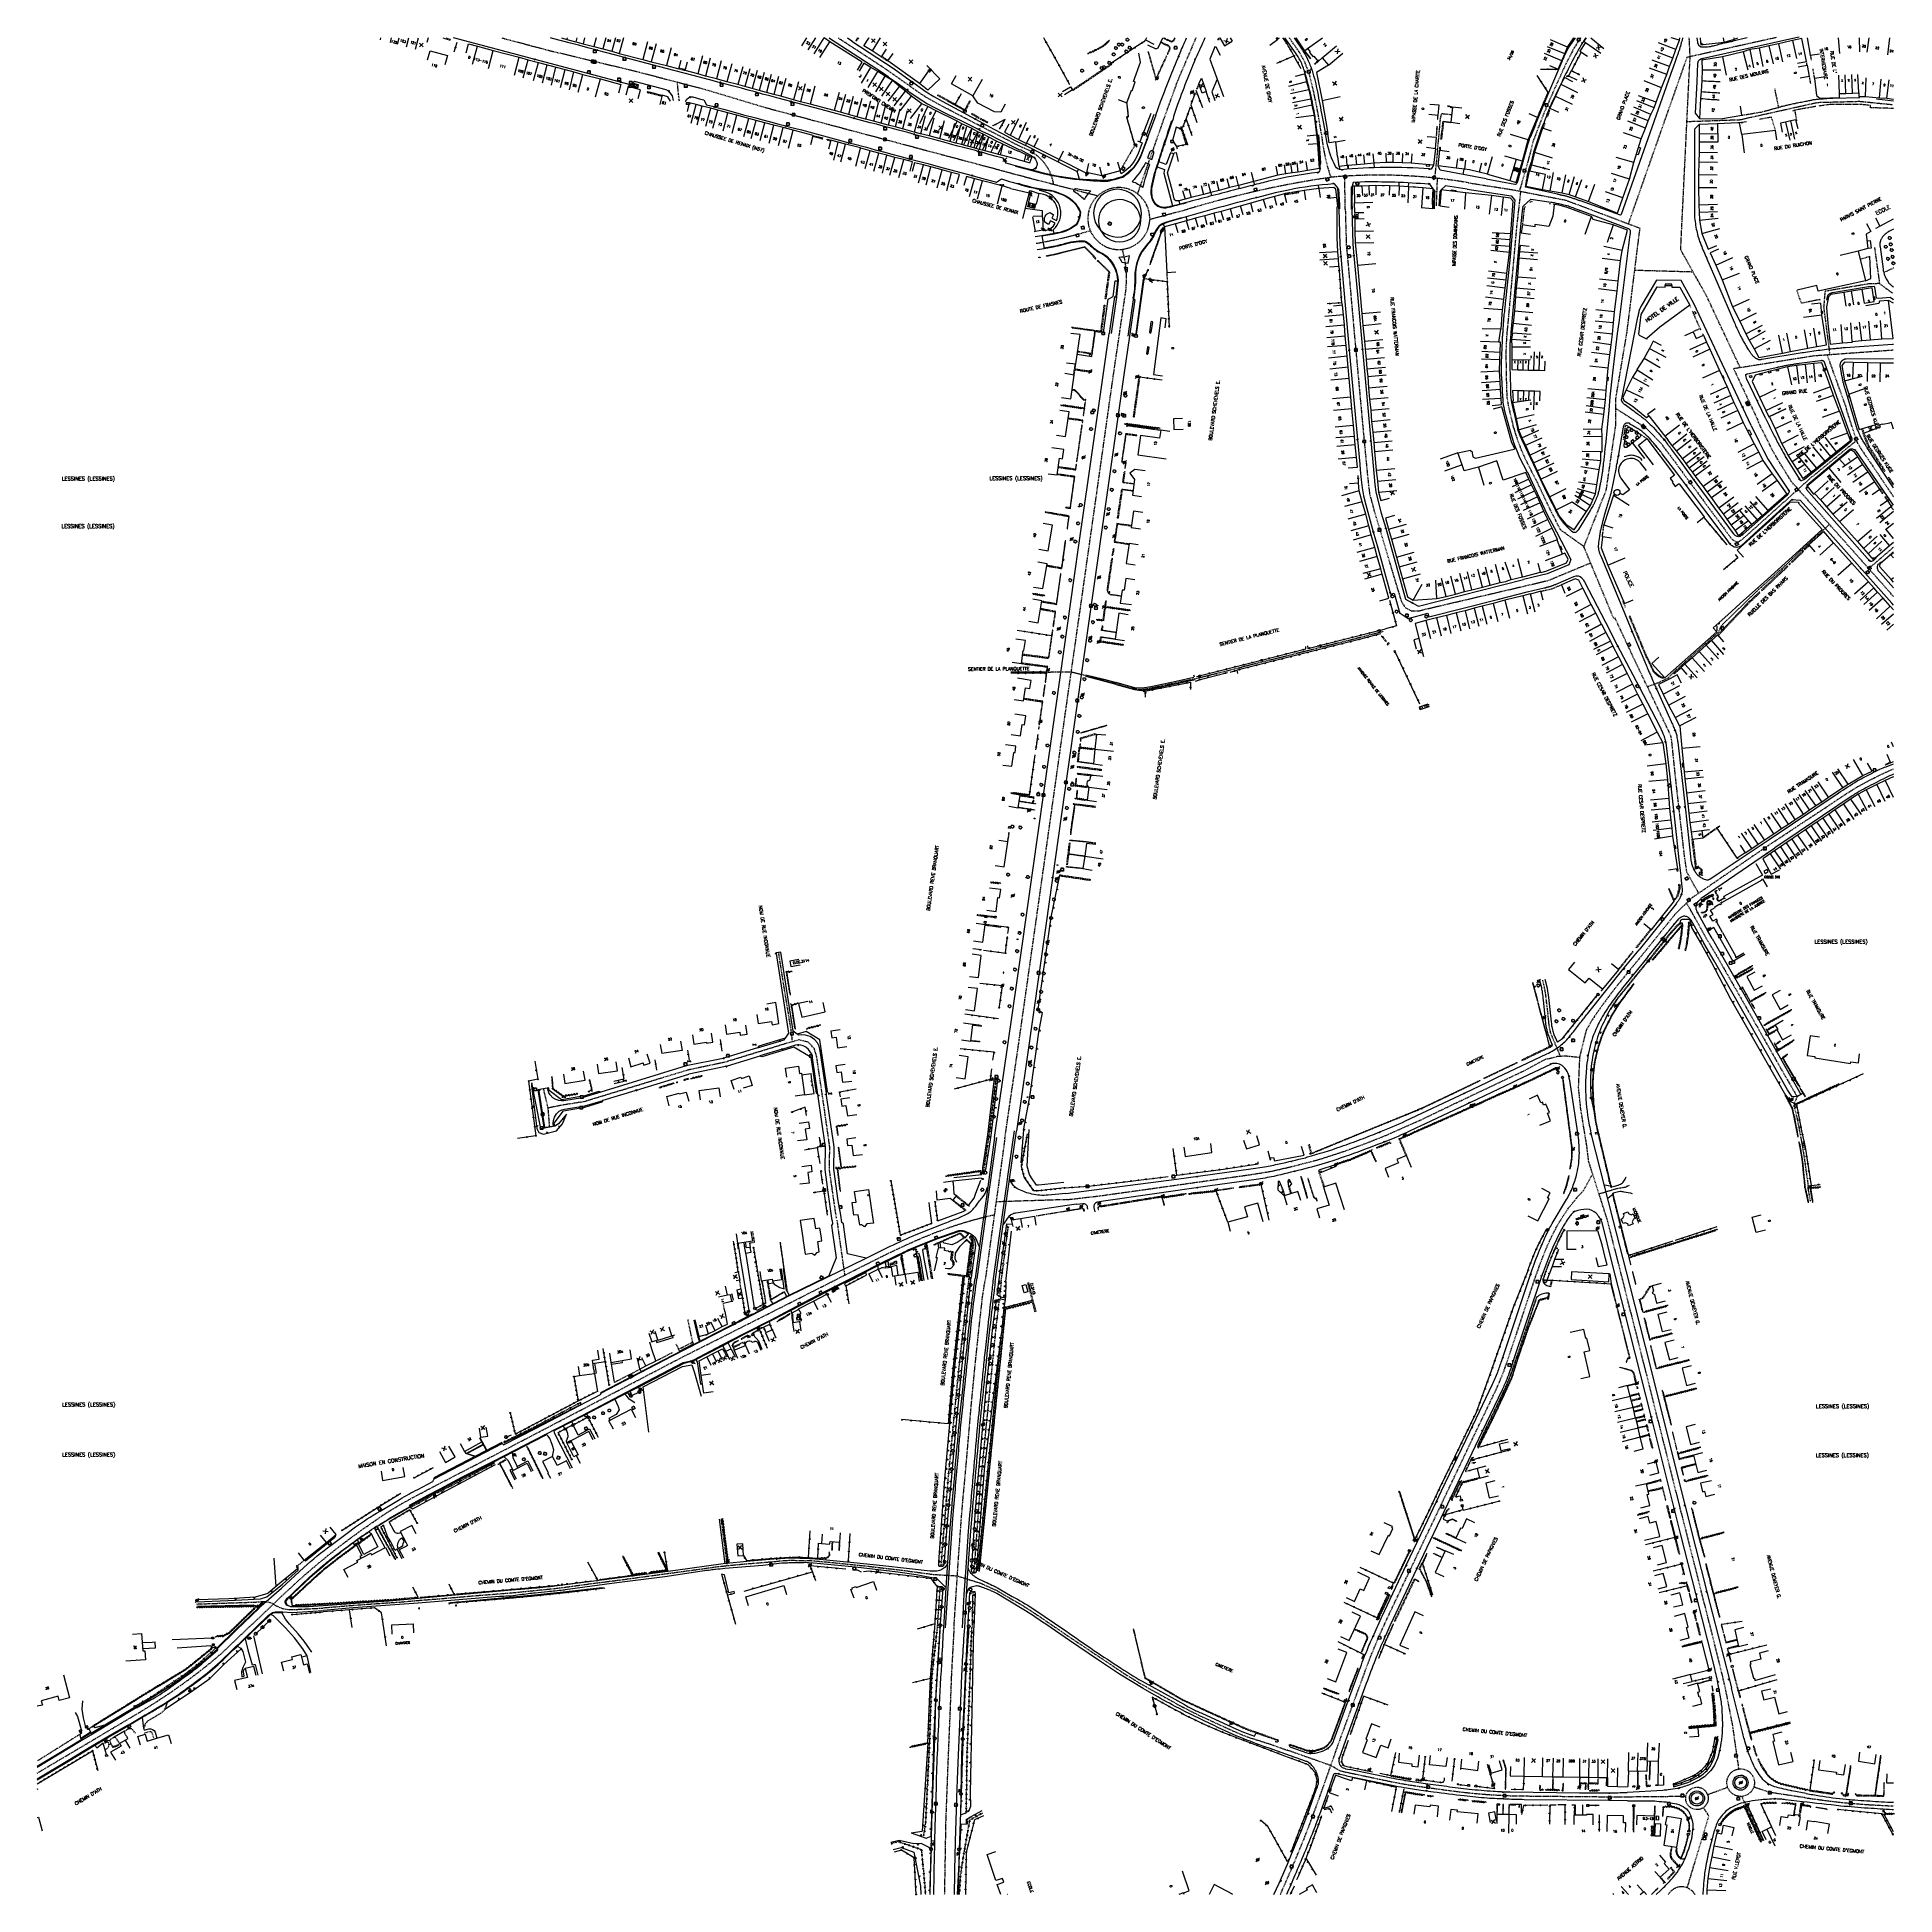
# Model space of a CAD drawing. Header units: millimetres. Extents: x 111000 to 112001, y 155000 to 156000.
import ezdxf
from ezdxf.enums import TextEntityAlignment as Align

# ---------------------------------------------------------------- set-up
doc = ezdxf.new("R2010")
doc.units = ezdxf.units.MM
doc.linetypes.add('DASHED', pattern=[0.75, 0.5, -0.25])
doc.layers.get('0').update_dxf_attribs({"linetype": 'CONTINUOUS'})
for name, color, linetype in [('W0001', 6, 'DASHED'), ('W0008', 7, 'CONTINUOUS'), ('W0100', 7, 'CONTINUOUS'), ('W0105', 7, 'CONTINUOUS'), ('W0112', 1, 'DASHED'), ('W0211', 2, 'CONTINUOUS'), ('W0220', 5, 'DASHED'), ('W0300', 7, 'CONTINUOUS'), ('W0302', 3, 'CONTINUOUS'), ('W0310', 3, 'CONTINUOUS'), ('W0322', 7, 'CONTINUOUS'), ('W0330', 7, 'CONTINUOUS'), ('W0334', 7, 'CONTINUOUS'), ('W0400', 7, 'CONTINUOUS'), ('W0420', 7, 'CONTINUOUS'), ('W0469', 7, 'CONTINUOUS'), ('W0471', 7, 'CONTINUOUS'), ('W0851', 7, 'CONTINUOUS'), ('W0980', 7, 'CONTINUOUS'), ('W0984', 7, 'CONTINUOUS'), ('W0989', 7, 'CONTINUOUS'), ('W0991', 7, 'CONTINUOUS'), ('W1102', 7, 'CONTINUOUS'), ('W1471', 7, 'CONTINUOUS'), ('W1474', 7, 'CONTINUOUS')]:
    doc.layers.add(name, color=color, linetype=linetype)
doc.styles.get("Standard").update_dxf_attribs({"font": 'romans.shx', "width": 0.85})

# ---------------------------------------------------------------- blocks, each defined once
blk = doc.blocks.new('T300')
for p, q in [((-0.8, 0.5), (-0.9, 0.3)), ((-0.9, 0.3), (-0.9, 0.2)), ((-0.9, 0.2), (-0.7, 0.1)), ((-0.7, 0.6), (-0.8, 0.5)), ((-0.8, -0.1), (-0.7, 0.1)), ((-0.6, 0.7), (-0.7, 0.6)), ((-0.7, 0.1), (-0.7, 0.1)), ((-0.5, 0.7), (-0.6, 0.7)), ((-0.3, 0.6), (-0.5, 0.7)), ((-0.3, 0.6), (-0.2, 0.7)), ((-0.2, 0.6), (-0.3, 0.6)), ((-0.2, 0.7), (-0.1, 0.8)), ((-0.1, 0.8), (0.1, 0.8)), ((0.1, 0.8), (0.2, 0.7)), ((0.2, 0.7), (0.3, 0.6)), ((0.3, 0.6), (0.4, 0.5)), ((0.5, 0.5), (0.3, 0.5)), ((0.4, 0.5), (0.4, 0.5)), ((0.6, 0.4), (0.5, 0.5)), ((0.6, 0.4), (0.7, 0.3)), ((0.7, 0.3), (0.7, 0.2)), ((0.7, 0.2), (0.7, 0.1)), ((0.7, 0.1), (0.7, -0.2)), ((-0.8, -0.2), (-0.8, -0.1)), ((-0.7, -0.3), (-0.8, -0.2)), ((-0.8, -0.2), (-0.8, -0.2)), ((-0.7, -0.4), (-0.7, -0.3)), ((-0.5, -0.5), (-0.7, -0.4)), ((-0.4, -0.5), (-0.5, -0.5)), ((-0.4, -0.5), (-0.3, -0.5)), ((-0.3, -0.5), (-0.3, -0.4)), ((-0.3, -0.6), (-0.3, -0.5)), ((-0.3, -0.5), (-0.3, -0.5)), ((-0.2, -0.7), (-0.3, -0.6)), ((-0.1, -0.8), (-0.2, -0.7)), ((0.1, -0.8), (-0.1, -0.8)), ((0.2, -0.7), (0.1, -0.8)), ((0.3, -0.5), (0.2, -0.5)), ((0.3, -0.6), (0.2, -0.7)), ((0.2, -0.7), (0.2, -0.7)), ((0.5, -0.4), (0.3, -0.5)), ((0.3, -0.5), (0.3, -0.6)), ((0.3, -0.5), (0.3, -0.5)), ((0.6, -0.3), (0.5, -0.4)), ((0.7, -0.2), (0.6, -0.3)), ((0.6, -0.3), (0.6, -0.3))]:
    blk.add_line(p, q)
blk = doc.blocks.new('t991o')
at = {"color": 0, "linetype": 'Continuous'}
for p, q in [((-1, 1), (1, -1)), ((-1, -1), (1, 1))]:
    blk.add_line(p, q, dxfattribs=at)
blk = doc.blocks.new('T400')
for p, q in [((-0.15, 0.3), (0.15, 0.3)), ((-0.15, -0.25), (-0.15, 0.3)), ((-0.15, 0.15), (0.15, 0.15)), ((-0.15, 0), (0.15, 0)), ((0.15, 0.3), (0.15, -0.25)), ((-0.15, -0.15), (0.15, -0.15)), ((-0.15, -0.25), (-0.15, -0.3)), ((-0.15, -0.3), (0.15, -0.3)), ((0.15, -0.3), (0.15, -0.25))]:
    blk.add_line(p, q)
blk = doc.blocks.new('T420')
for p, q in [((0.7, 0.7), (-0.8, 0.7)), ((-0.8, 0.7), (-0.8, -0.8)), ((0.7, 0.7), (0.7, -0.8)), ((0.7, -0.8), (-0.8, -0.8))]:
    blk.add_line(p, q)
blk.add_ellipse((0, 0), major_axis=(-0.53, 0.53), ratio=1, start_param=3.926991, end_param=10.210176)
blk = doc.blocks.new('T1471')
at = {"color": 0, "linetype": 'Continuous', "flags": 128}
blk.add_lwpolyline([(-0.75, -0.5), (-0.75, 0.5), (0.75, 0.5), (0.75, -0.5), (-0.75, -0.5)], dxfattribs=at)
blk = doc.blocks.new('t322o')
at = {"color": 0, "linetype": 'Continuous'}
for radius in [0.25, 0.15]:
    blk.add_circle((0, 0), radius, dxfattribs=at)
blk = doc.blocks.new('t310o')
at = {"color": 0, "linetype": 'Continuous'}
for centre, start, end in [((-0.5, 0.4), 216.8699, 323.1304), ((0.5, -0.4), 36.8699, 143.1303)]:
    blk.add_arc(centre, 0.625, start, end, dxfattribs=at)
blk = doc.blocks.new('t211o')
at = {"color": 0, "linetype": 'Continuous'}
for p, q in [((-0.3, 0.5), (-0.3, 0)), ((0, 1), (0, 0)), ((0.3, 0.5), (0.3, 0))]:
    blk.add_line(p, q, dxfattribs=at)
blk = doc.blocks.new('T1474')
at = {"color": 0, "linetype": 'Continuous', "flags": 128}
for points in [[(-0.8, -0.5), (-0.8, 0.5)], [(-0.8, 0), (0.7, 0)], [(0.7, 0), (0.7, -0.5), (0.7, 0.5)]]:
    blk.add_lwpolyline(points, dxfattribs=at)
blk = doc.blocks.new('T471')
for p, q in [((-0.333334, 0.333334), (-0.333334, -0.333334)), ((-0.333334, 0.333334), (0.333334, 0.333334)), ((-0.333334, 0), (0, 0)), ((0.500001, 0.500001), (1.000002, 1.000002)), ((-0.500001, -0.500001), (-1.000002, -1.000002)), ((-0.333334, -0.333334), (0.333334, -0.333334))]:
    blk.add_line(p, q)
blk.add_ellipse((0, 0), major_axis=(0.471405, 0.471405), ratio=1, start_param=5.4977871438, end_param=11.780972451)
blk = doc.blocks.new('T851')
for p, q in [((-0.2, -0.1), (0, 0.3)), ((0, 0.3), (0.2, -0.1)), ((-0.2, -0.1), (0.2, -0.1))]:
    blk.add_line(p, q)
for major_axis in [(-0.106, 0.106), (-0.0354, 0.0354), (-0.0236, 0.0236)]:
    blk.add_ellipse((0, 0), major_axis=major_axis, ratio=1, start_param=3.926991, end_param=10.210176)
blk = doc.blocks.new('t330o')
at = {"color": 0, "linetype": 'Continuous'}
for p, q in [((0.25, -0.25), (-0.25, 0.25)), ((-0.25, -0.25), (0.25, 0.25)), ((-0.25, 0.25), (-0.25, -0.25)), ((0.25, 0.25), (-0.25, 0.25)), ((0.25, -0.25), (0.25, 0.25)), ((-0.25, -0.25), (0.25, -0.25)), ((-0.25, -0.25), (-0.25, -0.25))]:
    blk.add_line(p, q, dxfattribs=at)
blk = doc.blocks.new('t112o')
at = {"color": 0, "linetype": 'Continuous'}
for p, q in [((-0.5, 0.5), (0.5, 0.5)), ((-0.5, -0.5), (-0.5, 0.5)), ((0.5, 0.5), (0.5, -0.5)), ((0.5, -0.5), (-0.5, -0.5))]:
    blk.add_line(p, q, dxfattribs=at)
blk = doc.blocks.new('t220o')
at = {"color": 0, "linetype": 'Continuous'}
for p, q in [((-0.25, 0.25), (0.25, 0.25)), ((-0.25, -0.25), (0.25, -0.25))]:
    blk.add_line(p, q, dxfattribs=at)
blk = doc.blocks.new('T469')
at = {"color": 0, "linetype": 'Continuous', "flags": 128}
for points in [[(-0.4, 0.4), (0.4, -0.4)], [(-0.4, -0.4), (0.4, 0.4)]]:
    blk.add_lwpolyline(points, dxfattribs=at)
at = {"color": 0, "linetype": 'Continuous'}
blk.add_circle((0, 0), 0.5, dxfattribs=at)

msp = doc.modelspace()

# ---------------------------------------------------------------- linework, layer by layer
at = {"layer": 'W0001'}
for points in [[(111250.4, 156000), (111275.7, 155993.3), (111322.8, 155982), (111359.8, 155972.3), (111392.4, 155962.5), (111476.1, 155940.2), (111520.8, 155928.3), (111526.1, 155926.8)], [(111531.4, 155940.6), (111507.4, 155952.9), (111492.2, 155960.8), (111484.3, 155965), (111479.4, 155967.7), (111475.6, 155970.2), (111468.3, 155975.4), (111457.5, 155983), (111443.3, 155992.3), (111433.9, 155998.4), (111431.5, 156000)], [(111624.2, 156000), (111614.1, 155976.3), (111607.1, 155956.9)], [(111691.9, 155948.1), (111690.8, 155954.9), (111689.4, 155962.8), (111687.4, 155972.3), (111685.2, 155981), (111682.8, 155987.3), (111679.8, 155992.6), (111674.6, 156000)], [(111831.5, 156000), (111827.9, 155994.5), (111823.7, 155986.4), (111817.5, 155972.8), (111811.6, 155959.3), (111808.7, 155951.8), (111805.9, 155944.5), (111802.9, 155932.8)], [(111936.8, 156000.2), (111888.7, 155989.5), (111857.1, 155899.8)], [(111917.5, 155822.3), (111899.5, 155860.7), (111885.4, 155885.9), (111889.8, 155976.6), (111890.5, 155989.9), (111890, 156000.2)], [(111346, 155966), (111345.5, 155969.8), (111344.9, 155976.2)], [(111754.4, 155939.6), (111755.1, 155946.4), (111756, 155956.8), (111756.7, 155959.3), (111762, 155958.7)], [(111888.8, 155955), (111917.4, 155956), (111959.1, 155965.3), (111981.7, 155965.9), (111999.7, 155964.1)], [(111607.1, 155956.9), (111592.8, 155916.3)], [(111754.4, 155939.6), (111752.8, 155924.5)], [(111802.9, 155932.8), (111798.5, 155917.6)], [(111526.1, 155926.8), (111571, 155915.1)], [(111704.7, 155907.8), (111704.4, 155925.6)], [(111753.8, 155909.6), (111754.4, 155924.4)], [(111771, 155922), (111794.1, 155918.4), (111823.6, 155912.6), (111863.3, 155897.6), (111856.3, 155841.5), (111850.3, 155805.8), (111850.3, 155791.8), (111845.1, 155756.3), (111833.2, 155726.1)], [(111704.7, 155907.8), (111705.1, 155893.5), (111705.2, 155888.3), (111705.7, 155883.7), (111706.5, 155875), (111709.1, 155845.7), (111711.8, 155816.1), (111714.5, 155786.8), (111716.5, 155765.9), (111717.2, 155759.2), (111717.8, 155754.5), (111720.4, 155744.8), (111733.3, 155701.8), (111734.9, 155696.5), (111736.9, 155693.3), (111740.2, 155691.5), (111744.2, 155691.4), (111748.6, 155692.5), (111801.7, 155704.9)], [(111989.8, 155887.1), (111992.5, 155867.7), (111986.5, 155867.5), (111973.4, 155865.3), (111963.1, 155863.5), (111962.4, 155855), (111965.7, 155829.3)], [(111892.2, 155873.9), (111860.4, 155874.8)], [(111992.5, 155867.7), (111999.9, 155862.3)], [(111521.3, 155407.1), (111529, 155459.9), (111542.4, 155554.3), (111554.4, 155639.7), (111562, 155692.8), (111570.8, 155754.7), (111575.6, 155788.7), (111579.4, 155815.6), (111583, 155840.1)], [(111999.8, 155831.8), (111957.1, 155828.7), (111913.9, 155821.8), (111927.4, 155793.1)], [(111974.8, 155800.3), (111964.4, 155829.2)], [(111875, 155781.3), (111867, 155789.7), (111850.3, 155800.5)], [(111801.7, 155704.9), (111814.3, 155707.9), (111836.9, 155717.3)], [(111581.2, 155652.3), (111591.2, 155649.5), (111593.1, 155649.3), (111595, 155649.2), (111595.8, 155649.3), (111597.5, 155649.5), (111600.3, 155650), (111609.5, 155651.9), (111617, 155653.5), (111623.6, 155654.9), (111631.6, 155656.8), (111642.6, 155659.6), (111659.3, 155663.8), (111682.4, 155669.6), (111699.5, 155673.9), (111711.9, 155677), (111725.1, 155680.4)], [(111581.2, 155652.3), (111574.1, 155654.2), (111557.1, 155658.4), (111544, 155658.3), (111543.3, 155658.3), (111534.9, 155658.2), (111524.6, 155658.2)], [(111934.3, 155566.2), (111966.4, 155587.4), (111974.1, 155592.6), (111980.9, 155596.8), (111988.1, 155600.7), (111994.8, 155604), (112000, 155606.3)], [(111900.1, 155513.5), (111904.4, 155506.3), (111911.3, 155494.2), (111918.3, 155482), (111926.7, 155467.2), (111933.4, 155455.4), (111939.4, 155444.8), (111948.1, 155429.8), (111946.6, 155426.2), (111946.6, 155424.4), (111948.3, 155417), (111950.5, 155405.4), (111951.8, 155397.8), (111954, 155381.9), (111953.9, 155380.3), (111955.2, 155373.4)], [(111399.3, 155507.4), (111400.8, 155497.6), (111406.2, 155464.4), (111406.7, 155459.3)], [(111865.4, 155507), (111851.5, 155490), (111846.8, 155483.9), (111842.3, 155477.8), (111838, 155471.6), (111834.4, 155465.4), (111830.9, 155451), (111830.2, 155434.8), (111831.3, 155423.9), (111832.9, 155413.9), (111834.5, 155404.2), (111835.6, 155395.2), (111845.7, 155363.5), (111848.9, 155351.1), (111852, 155338.9), (111865.3, 155286.4), (111885, 155208.1), (111891.7, 155181.8), (111904, 155133.1), (111907.5, 155119.1), (111909.5, 155110.3)], [(111810.9, 155492.6), (111812.1, 155487.5), (111812.6, 155484), (111813, 155480.8), (111813.9, 155473), (111814.2, 155469.7), (111814.4, 155468.2), (111814.7, 155466.1), (111815.1, 155464.5), (111815.9, 155462.5), (111820.5, 155451.6)], [(111430.6, 155364.4), (111428.2, 155380.8), (111426.8, 155390.6), (111427, 155402.7), (111424, 155423.7), (111420, 155451.1), (111418.7, 155455.6), (111415.3, 155459.2), (111410.4, 155460.3), (111403.1, 155458.3), (111387, 155453.3), (111370.5, 155448.3), (111350.6, 155444.1), (111316.5, 155433.7), (111294.4, 155427), (111283.6, 155425.3), (111280, 155424.6), (111275.1, 155423.6)], [(111554.7, 155374.3), (111571.3, 155376.2), (111599.2, 155380.1), (111650.2, 155387.3), (111657.6, 155388.4), (111660.6, 155388.9), (111665.3, 155389.7), (111669.8, 155390.7), (111679.4, 155393), (111691.8, 155396.3), (111704.6, 155400.5), (111715.9, 155404.7), (111725.9, 155408.6), (111745.9, 155417.5), (111763.6, 155426), (111801.6, 155444), (111812.7, 155450), (111816.1, 155450.7), (111818.8, 155451.5), (111823, 155451.8), (111830.9, 155451)], [(111272.7, 155434), (111275.1, 155423.6), (111275.9, 155413.6)], [(111701.7, 155083), (111717.5, 155126), (111722.6, 155138.5), (111727.6, 155149.4), (111738, 155171.4), (111762.8, 155223.5), (111773.3, 155245.6), (111780.7, 155261), (111786, 155272.1), (111789.3, 155279.7), (111791.9, 155286.9), (111794.3, 155294.1), (111802.9, 155319.9), (111807.6, 155333.9), (111810.6, 155342.1), (111812.9, 155347.9), (111815.8, 155354.3), (111818.8, 155360.1), (111821.7, 155364.9), (111825, 155369.8), (111829.2, 155375), (111833.2, 155379.4), (111837.9, 155388)], [(111857.7, 155382), (111855.5, 155380.9), (111853.8, 155380.6), (111852.3, 155380.4), (111850.8, 155380.1), (111841.3, 155377.3)], [(111517.6, 155163.4), (111525.3, 155158.9), (111529.9, 155156.3), (111532.6, 155154.6), (111538, 155151.1), (111545, 155146.3), (111557.2, 155138), (111586.1, 155118.7), (111590.2, 155116.2), (111594.2, 155113.7), (111597.6, 155111.8), (111602.6, 155109), (111615.4, 155101.9), (111621, 155099), (111626.9, 155096.1), (111633.2, 155093.2), (111641.3, 155089.5), (111648.6, 155086.2), (111652.6, 155084.7), (111663.7, 155081.2), (111673.4, 155077.8)], [(111493.9, 155143.6), (111492.5, 155118.4), (111491.8, 155099.9), (111490.6, 155070.9), (111489.4, 155038.9), (111489, 155014.7), (111488.7, 155000)], [(111669.7, 155000), (111676.3, 155015), (111683, 155031.3), (111689.4, 155048.3), (111693.1, 155058.7), (111701.7, 155083)], [(111701.6, 155066.8), (111696.9, 155069.5), (111673.4, 155077.8)], [(111701.6, 155066.8), (111704.8, 155066), (111707.9, 155065.4), (111723.8, 155062), (111732.2, 155060.3), (111737.8, 155059.3), (111743.7, 155058.4), (111750.2, 155057.5), (111761.1, 155056), (111773, 155054.6), (111781.3, 155053.9), (111788.2, 155053.5), (111794.6, 155053.2), (111812, 155053), (111844.1, 155052.7), (111851.9, 155052.7), (111856.7, 155052.7)], [(111952, 155052.2), (111963.2, 155050.7), (111972.3, 155049.6), (111978, 155049.1), (111987.1, 155048.4), (111996.3, 155047.9), (112000, 155047.8)]]:
    msp.add_lwpolyline(points, dxfattribs=at)
for points in [[(111547.6, 155921.1, 0.270469), (111531.7, 155940.6, 0.270469)], [(111691.9, 155948.1, 0.057499), (111696.9, 155924.9, 0.057499)], [(111771, 155922, 0.056734), (111707.7, 155925.7, 0.032498), (111694.1, 155924.5, 0.036928), (111617.8, 155907.1), (111599.5, 155902.2)], [(111849.3, 155687.3), (111833.2, 155726.1), (111820.6, 155735.1), (111816, 155744.2), (111811.6, 155753.3), (111808.2, 155760.5), (111802.6, 155771.4, -0.05145), (111795.4, 155790.2), (111793.6, 155797.9), (111793.5, 155798.5), (111792.7, 155801.9), (111792, 155806.1), (111791.7, 155811.3), (111791.7, 155811.8), (111791.5, 155823.6), (111791.5, 155823.6), (111791.4, 155828.9), (111791.5, 155833.7), (111791.7, 155837.9), (111791.7, 155838.2), (111792, 155841.5), (111797.2, 155898.7), (111799.3, 155917.4)], [(111538.2, 155889.4, 0.032949), (111567.1, 155896.2, 0.032949)]]:
    msp.add_lwpolyline(points, format="xyb", dxfattribs=at)
msp.add_lwpolyline([(111596.4, 155893.2, 13.399817), (111593, 155889.6, 0.074628)], format="xyb", close=True, dxfattribs=at)
at = {"layer": 'W0001', "flags": 128}
for points in [[(111583, 155840.1), (111585.9, 155859.8, 0.116065), (111584.6, 155886.1)], [(111000, 155065.4), (111055.1, 155098.1, 0.005031), (111060.4, 155101.4, 0.038896), (111099.2, 155129.8), (111132.9, 155161.8, -0.042143), (111182.7, 155201.8, -0.031173), (111199.3, 155212.1, -0.0041), (111214.3, 155220.1), (111252.6, 155239.9), (111346.8, 155289.1), (111394.1, 155312.9), (111447.5, 155339.9, -0.013605), (111474.7, 155352.8, -0.047657), (111515.6, 155366.2, 1.722825)], [(111086, 155156.5), (111116.3, 155157.5, 0.014848), (111121, 155157.8, -0.149014), (111127.3, 155156.5, 0.166427), (111137.8, 155153.5), (111154.1, 155154.3)], [(111922.9, 155065.6, -1), (111912.5, 155055, -1), (111922.9, 155065.6, -1)], [(111898.4, 155056.1, -1), (111889.9, 155047.5, -1), (111898.4, 155056.1, -1)], [(111893.1, 155000, 0.068628), (111891.7, 155001.8, 0.492025), (111878.7, 155000)]]:
    msp.add_lwpolyline(points, format="xyb", dxfattribs=at)
for points in [[(111974.5, 155800.2), (111978.9, 155786.7), (111980.3, 155782.4), (111983.1, 155777.8), (111990.3, 155767.3), (112000, 155752.9)], [(112000, 155699.2), (111990.8, 155709.6), (111951.9, 155753.3), (111945.1, 155761), (111938.8, 155771.1), (111934.9, 155777.8), (111927.3, 155793)], [(111875.2, 155781), (111880.7, 155773.8), (111887.6, 155764.4), (111913, 155730), (111914.3, 155729.1), (111916.3, 155728.5), (111918.7, 155730), (111949.4, 155757.6), (111954.8, 155762.5), (111980.1, 155783.2)], [(111867.5, 155650.6), (111874.3, 155653.2), (111878.8, 155655.4), (111881.1, 155657.9), (111905.8, 155680), (111907.3, 155683.4), (111926.7, 155702.3), (111942.1, 155716.2), (111950.3, 155724), (111965.5, 155737.9)], [(111986.7, 155714.2), (112000, 155725.7)], [(111895.1, 155539.3), (111888.7, 155550.7), (111887.3, 155560.7), (111882.7, 155601), (111880.6, 155621.4), (111880.1, 155624), (111878.8, 155626.9), (111859.7, 155666.8), (111850, 155687.6)], [(111934.3, 155566.2), (111891.5, 155536.9), (111882.7, 155528.4), (111865.4, 155507)], [(111900.1, 155513.5), (111888.6, 155534.1)], [(111521.3, 155407.1), (111517.7, 155381.1), (111510.7, 155331)], [(111554.7, 155374.3), (111516.6, 155373.1)], [(111430.8, 155363.3), (111431.6, 155357.4), (111435, 155333.6)], [(111493.9, 155143.6), (111496.3, 155180.6), (111497.9, 155202.5), (111498.8, 155213.4), (111500, 155226.1), (111501.7, 155245.6), (111503.1, 155262.2), (111505.3, 155285.1), (111507.7, 155307.8), (111509.3, 155321.9), (111510.7, 155331)], [(111368.4, 155202.4), (111371.7, 155177)], [(111517.6, 155163.4), (111508.5, 155167.5), (111495.7, 155171.5), (111495.7, 155171.5), (111482.4, 155172.3), (111466.9, 155174.4), (111446.6, 155176.8), (111426, 155178.9), (111420.2, 155179.4), (111417.1, 155179.7), (111413.9, 155179.8), (111409.6, 155179.8), (111406.4, 155179.9), (111402.8, 155179.8), (111398, 155179.3), (111377.6, 155177.6), (111370.7, 155176.9), (111365.4, 155176.3), (111358.4, 155175.3), (111342.8, 155173.2), (111328.8, 155171.3), (111314.2, 155169.3), (111299.9, 155167.5), (111283.8, 155165.3), (111277.1, 155164.5), (111256, 155162.4), (111238.2, 155161), (111216.1, 155159.1), (111205.8, 155158.3), (111195.6, 155157.4), (111182.1, 155156.5), (111168.5, 155155.5), (111154.1, 155154.3)], [(111909.5, 155110.3), (111913.2, 155091.3), (111916.6, 155067.6)], [(111899.9, 155053.9), (111910.7, 155057.8)], [(111952, 155052.2), (111933.4, 155055), (111924.7, 155057.9)], [(111856.7, 155052.7), (111888.2, 155053)], [(111929.6, 155028.7), (111918.3, 155052.9)], [(111888.9, 155003.6), (111900.6, 155042.4)], [(111900.6, 155042.4), (111897.6, 155046.8)]]:
    msp.add_lwpolyline(points, dxfattribs=at)
at = {"layer": 'W0008'}
msp.add_line((111319.7, 155974.8), (111224.3, 156000), dxfattribs=at)
for points in [[(111527.1, 155931.2), (111522.1, 155932.6), (111520.4, 155935.3), (111516.9, 155936.2), (111512.7, 155937.3), (111508.9, 155938.4), (111507, 155938.9), (111505.5, 155939.3), (111499.1, 155941), (111496, 155941.8), (111493.3, 155942.5), (111488.5, 155943.8), (111483, 155945.3), (111477.3, 155946.8), (111473.8, 155947.7), (111472.6, 155948), (111469, 155949), (111464.1, 155950.3), (111460.1, 155951.4), (111455.8, 155952.5), (111452.1, 155953.5), (111448.8, 155954.3), (111444.1, 155955.6), (111440.1, 155956.7), (111438.4, 155957.1), (111434.4, 155958.2), (111430.2, 155959.3), (111422.4, 155961.4), (111413.3, 155963.8), (111406.1, 155965.7), (111403.3, 155966.5), (111398.4, 155967.8), (111394.7, 155968.8), (111390.8, 155969.8), (111386.8, 155970.9), (111383, 155971.9), (111379.4, 155972.9), (111374.4, 155974.2), (111369.1, 155975.6), (111368, 155975.9), (111362.4, 155977.4), (111361.4, 155977.7), (111357.5, 155978.7), (111334.7, 155984.7), (111328.6, 155986.3), (111319.1, 155988.8), (111311, 155990.9), (111306.2, 155992.2), (111302.1, 155993.3), (111301.7, 155993.4), (111297.4, 155994.5), (111291.6, 155996.1), (111287.3, 155997.2), (111277.7, 155999.7), (111276.6, 156000)], [(111527.1, 155931.2), (111522.1, 155932.6), (111520.4, 155935.3), (111516.9, 155936.2), (111512.7, 155937.3), (111508.9, 155938.4), (111507, 155938.9), (111505.5, 155939.3), (111499.1, 155941), (111496, 155941.8), (111493.3, 155942.5), (111488.5, 155943.8), (111483, 155945.3), (111477.3, 155946.8), (111473.8, 155947.7), (111472.6, 155948), (111469, 155949), (111464.1, 155950.3), (111460.1, 155951.4), (111455.8, 155952.5), (111452.1, 155953.5), (111448.8, 155954.3), (111444.1, 155955.6), (111440.1, 155956.7), (111438.4, 155957.1), (111434.4, 155958.2), (111430.2, 155959.3), (111422.4, 155961.4), (111413.3, 155963.8), (111406.1, 155965.7), (111403.3, 155966.5), (111398.4, 155967.8), (111394.7, 155968.8), (111390.8, 155969.8), (111386.8, 155970.9), (111383, 155971.9), (111379.4, 155972.9), (111374.4, 155974.2), (111369.1, 155975.6), (111368, 155975.9), (111362.4, 155977.4), (111361.4, 155977.7), (111357.5, 155978.7), (111334.7, 155984.7), (111328.6, 155986.3), (111319.1, 155988.8), (111311, 155990.9), (111306.2, 155992.2), (111302.1, 155993.3), (111301.7, 155993.4), (111297.4, 155994.5), (111291.6, 155996.1), (111287.3, 155997.2), (111277.7, 155999.7), (111276.6, 156000)], [(111426.5, 156000), (111426.8, 155999.8), (111452.3, 155983.4), (111455.9, 155981), (111458.5, 155979.2), (111458.5, 155979.1), (111462.3, 155976.5), (111467.2, 155973), (111468.7, 155971.9), (111469.1, 155971.6), (111470.2, 155970.8), (111474.6, 155967.7), (111477.1, 155966.1), (111479.6, 155964.6), (111483.1, 155962.7), (111490.5, 155959), (111497.9, 155955.3), (111500.8, 155953.9), (111505.8, 155951.5), (111507.5, 155950.6), (111509.3, 155949.7), (111512.2, 155948.3), (111519.1, 155944.8), (111528.5, 155940.1), (111529.2, 155939.7)], [(111436.5, 156000), (111438.9, 155998.4), (111438.9, 155998.3), (111461.6, 155983.4), (111468.3, 155978.6), (111471.7, 155976.2), (111475.7, 155973.3), (111479, 155971), (111483.1, 155968.5), (111487.6, 155966), (111505.5, 155956.2), (111515.3, 155950.9), (111519.8, 155948.5), (111526.2, 155945.2), (111532.5, 155942)], [(111886.4, 156000), (111886.3, 155999.6), (111886.2, 155999.2), (111886.1, 155998.7), (111886, 155998.3), (111885.9, 155997.9), (111885.7, 155997.5), (111885.6, 155997.1), (111885.5, 155996.6), (111885.4, 155996.2), (111885.3, 155995.8), (111885.2, 155995.4), (111885, 155995), (111884.9, 155994.5), (111884.8, 155994.1), (111884.7, 155993.7), (111884.5, 155993.3), (111884.4, 155992.9), (111884.3, 155992.5), (111884.1, 155992.1), (111884, 155991.6), (111883.8, 155991.2), (111883.7, 155990.8), (111883.5, 155990.4), (111883.4, 155990), (111883.2, 155989.5), (111883, 155989), (111882.8, 155988.4), (111882.6, 155987.9), (111882.4, 155987.4), (111882.2, 155986.8), (111882.1, 155986.3), (111881.9, 155985.8), (111881.7, 155985.3), (111881.5, 155984.8), (111881.3, 155984.2), (111881.1, 155983.7), (111881.1, 155983.7), (111881.1, 155983.6), (111881.1, 155983.6), (111881.1, 155983.6), (111881.1, 155983.5), (111881.1, 155983.5), (111881, 155983.4), (111881, 155983.4), (111881, 155983.4), (111881, 155983.3), (111881, 155983.3), (111881, 155983.3), (111853.4, 155904.9), (111852.9, 155904.5), (111831.4, 155912.2), (111831.3, 155912.2), (111831.3, 155912.2), (111831.3, 155912.2), (111831.2, 155912.3), (111831.2, 155912.3), (111831.2, 155912.3), (111831.1, 155912.3), (111831.1, 155912.3), (111831, 155912.3), (111831, 155912.3), (111830.9, 155912.4), (111830.9, 155912.4), (111830.5, 155912.5), (111830, 155912.7), (111829.6, 155912.8), (111829.2, 155913), (111828.7, 155913.1), (111828.3, 155913.3), (111827.9, 155913.4), (111827.4, 155913.6), (111827, 155913.7), (111826.5, 155913.9), (111826.1, 155914), (111825.7, 155914.1), (111825.3, 155914.3), (111824.9, 155914.4), (111824.6, 155914.5), (111824.2, 155914.6), (111823.8, 155914.7), (111823.4, 155914.8), (111823.1, 155914.9), (111822.7, 155915), (111822.3, 155915.1), (111821.9, 155915.1), (111821.6, 155915.2), (111821.2, 155915.3), (111821, 155915.3), (111820.9, 155915.4), (111820.8, 155915.4), (111820.6, 155915.4), (111820.5, 155915.5), (111820.3, 155915.5), (111820.2, 155915.5), (111820, 155915.6), (111819.9, 155915.6), (111819.7, 155915.6), (111819.6, 155915.7), (111819.4, 155915.7), (111819.4, 155915.7), (111819.4, 155915.7), (111819.3, 155915.7), (111819.3, 155915.7), (111819.3, 155915.7), (111819.3, 155915.7), (111819.2, 155915.7), (111819.2, 155915.8), (111819.2, 155915.8), (111819.1, 155915.8), (111819.1, 155915.8), (111819.1, 155915.8), (111801.7, 155919.7), (111802.3, 155922.6), (111802.3, 155922.6), (111802.3, 155922.6), (111802.3, 155922.7), (111802.3, 155922.7), (111802.3, 155922.7), (111802.3, 155922.7), (111802.3, 155922.7), (111802.3, 155922.8), (111802.3, 155922.8), (111802.3, 155922.8), (111802.3, 155922.8), (111802.3, 155922.8), (111802.4, 155923.3), (111802.5, 155923.8), (111802.6, 155924.3), (111802.6, 155924.8), (111802.7, 155925.3), (111802.8, 155925.8), (111802.9, 155926.3), (111803.1, 155926.8), (111803.2, 155927.3), (111803.3, 155927.8), (111803.4, 155928.3), (111803.5, 155928.7), (111803.6, 155929.1), (111803.7, 155929.5), (111803.8, 155929.8), (111803.9, 155930.2), (111804, 155930.5), (111804.2, 155930.9), (111804.3, 155931.2), (111804.4, 155931.6), (111804.5, 155931.9), (111804.6, 155932.3), (111804.7, 155932.6), (111804.8, 155933)], [(111949.3, 156000.4), (111947.4, 156000), (111897.7, 155988.9), (111897.7, 155988.9), (111897.6, 155988.9), (111897.6, 155988.9), (111897.6, 155988.9), (111897.6, 155988.9), (111897.6, 155988.9), (111897.6, 155988.9), (111897.5, 155988.9), (111897.5, 155988.9), (111897.5, 155988.9), (111897.5, 155988.9), (111897.5, 155988.9), (111897.4, 155988.9), (111897.3, 155988.9), (111897.2, 155988.8), (111897.2, 155988.8), (111897.1, 155988.8), (111897, 155988.8), (111896.9, 155988.8), (111896.9, 155988.8), (111896.8, 155988.7), (111896.7, 155988.7), (111896.7, 155988.7), (111896.6, 155988.7), (111896.4, 155988.6), (111896.3, 155988.6), (111896.2, 155988.5), (111896, 155988.5), (111895.9, 155988.4), (111895.8, 155988.3), (111895.6, 155988.3), (111895.5, 155988.2), (111895.4, 155988.1), (111895.3, 155988), (111895.2, 155987.9), (111895.1, 155987.8), (111895, 155987.7), (111894.9, 155987.6), (111894.9, 155987.6), (111894.8, 155987.5), (111894.8, 155987.4), (111894.7, 155987.3), (111894.7, 155987.2), (111894.6, 155987.1), (111894.6, 155987), (111894.6, 155986.9), (111894.6, 155986.8), (111894.6, 155986.7), (111894.6, 155986.6), (111894.5, 155986.6), (111894.5, 155986.6), (111894.5, 155986.6), (111894.5, 155986.6), (111894.5, 155986.5), (111894.5, 155986.5), (111894.5, 155986.5), (111894.5, 155986.5), (111894.5, 155986.4), (111894.5, 155986.4), (111894.5, 155986.4), (111894, 155976.3), (111893.2, 155959.4), (111893.2, 155959.4), (111895.5, 155956.7)], [(111921.2, 156000), (111913.5, 155998.2), (111913.5, 155998.2), (111913.5, 155998.2), (111913.4, 155998.2), (111913.4, 155998.2), (111913.4, 155998.1), (111913.3, 155998.1), (111913.3, 155998.1), (111913.2, 155998.1), (111913.2, 155998.1), (111913.2, 155998.1), (111913.1, 155998.1), (111913.1, 155998.1), (111912.5, 155998), (111912, 155997.9), (111911.4, 155997.8), (111910.8, 155997.6), (111910.3, 155997.5), (111909.7, 155997.4), (111909.2, 155997.3), (111908.6, 155997.2), (111908, 155997), (111907.5, 155996.9), (111906.9, 155996.8), (111906.4, 155996.6), (111905.7, 155996.4), (111905, 155996.2), (111904.3, 155996), (111903.5, 155995.8), (111902.8, 155995.6), (111902.1, 155995.5), (111901.4, 155995.3), (111900.7, 155995.2), (111899.9, 155995.1), (111899.2, 155995), (111898.4, 155995), (111897.6, 155995), (111897.4, 155995), (111897.3, 155995), (111897.1, 155995.1), (111896.9, 155995.1), (111896.7, 155995.1), (111896.5, 155995.1), (111896.3, 155995.2), (111896.1, 155995.3), (111896, 155995.3), (111895.8, 155995.4), (111895.7, 155995.5), (111895.5, 155995.6), (111895.4, 155995.7), (111895.3, 155995.8), (111895.2, 155996), (111895.1, 155996.1), (111895, 155996.3), (111895, 155996.4), (111894.9, 155996.6), (111894.8, 155996.8), (111894.8, 155996.9), (111894.7, 155997.1), (111894.7, 155997.3), (111894.7, 155997.4), (111894.7, 155997.5), (111894.7, 155997.5), (111894.7, 155997.6), (111894.6, 155997.6), (111894.6, 155997.6), (111894.6, 155997.6), (111894.6, 155997.7), (111894.6, 155997.7), (111894.6, 155997.8), (111894.6, 155997.8), (111894.6, 155997.8), (111894.6, 155997.8), (111894.2, 156000)], [(111342.8, 155966.3), (111342.2, 155968.9), (111341.1, 155970.5), (111340.3, 155971.3), (111338.9, 155972), (111321.8, 155976.5), (111319.7, 155974.8)], [(111349.3, 155965.7), (111349.9, 155967), (111350.9, 155967.8), (111351.8, 155968.2), (111353.2, 155968.2), (111357.4, 155967.1), (111359.1, 155966.7), (111360.6, 155964), (111364.5, 155963), (111364.8, 155962.9), (111369.7, 155961.6), (111374.9, 155960.2), (111380.6, 155958.6), (111387.1, 155957), (111390.2, 155956.1), (111395.1, 155954.8), (111399.6, 155953.6), (111403.4, 155952.6), (111405, 155952.2), (111411.7, 155950.5), (111433.5, 155944.6), (111437.2, 155943.6), (111439.8, 155942.9), (111446.7, 155941.1), (111451.4, 155939.8), (111456, 155938.6), (111460.5, 155937.4), (111464.6, 155936.3), (111469.8, 155934.9), (111479.8, 155932.3), (111485.3, 155930.8), (111503.7, 155925.9), (111508.1, 155924.7), (111516.8, 155922.4), (111519.5, 155924.1), (111523.8, 155922.7), (111525.2, 155922.3)], [(111981.9, 155967.8), (111967.4, 155967.3), (111967.3, 155967.3), (111967.3, 155967.3), (111967.2, 155967.3), (111967.2, 155967.3), (111967.1, 155967.3), (111967.1, 155967.3), (111967, 155967.3), (111967, 155967.3), (111966.9, 155967.3), (111966.9, 155967.3), (111966.8, 155967.3), (111966.8, 155967.3), (111966.1, 155967.3), (111965.5, 155967.3), (111964.8, 155967.3), (111964.2, 155967.2), (111963.5, 155967.2), (111962.9, 155967.2), (111962.2, 155967.1), (111961.6, 155967.1), (111960.9, 155967.1), (111960.3, 155967), (111959.6, 155966.9), (111959, 155966.9), (111958.4, 155966.8), (111957.9, 155966.7), (111957.4, 155966.6), (111956.8, 155966.6), (111956.3, 155966.5), (111955.8, 155966.4), (111955.3, 155966.3), (111954.7, 155966.2), (111954.2, 155966.1), (111953.7, 155965.9), (111953.1, 155965.8), (111952.6, 155965.7), (111951.9, 155965.6), (111951.2, 155965.5), (111950.5, 155965.3), (111949.7, 155965.2), (111949, 155965), (111948.3, 155964.9), (111947.6, 155964.8), (111946.9, 155964.6), (111946.2, 155964.5), (111945.5, 155964.3), (111944.8, 155964.2), (111944.1, 155964), (111943.6, 155963.9), (111943.1, 155963.8), (111942.6, 155963.7), (111942.1, 155963.6), (111941.6, 155963.4), (111941.1, 155963.3), (111940.7, 155963.2), (111940.2, 155963.1), (111939.7, 155963), (111939.2, 155962.8), (111938.7, 155962.7), (111938.2, 155962.6)], [(112000, 155965.9), (111990.9, 155967.1)], [(111895.3, 155953.3), (111892.9, 155950.9), (111892.8, 155932.8), (111892.8, 155919.3), (111892.8, 155910.2), (111892.8, 155910.2), (111892.8, 155910.1), (111892.8, 155910.1), (111892.8, 155910.1), (111892.8, 155910), (111892.8, 155910), (111892.8, 155909.9), (111892.8, 155909.9), (111892.8, 155909.8), (111892.8, 155909.8), (111892.8, 155909.7), (111892.8, 155909.7), (111892.8, 155909.2), (111892.8, 155908.8), (111892.8, 155908.3), (111892.8, 155907.8), (111892.8, 155907.4), (111892.8, 155906.9), (111892.8, 155906.4), (111892.8, 155906), (111892.8, 155905.5), (111892.8, 155905), (111892.9, 155904.6), (111892.9, 155904.1), (111892.9, 155903.1), (111893, 155902.1), (111893.1, 155901.1), (111893.3, 155900.1), (111893.4, 155899.1), (111893.6, 155898.1), (111893.8, 155897.1), (111894, 155896.1), (111894.2, 155895.2), (111894.4, 155894.2), (111894.7, 155893.2), (111895, 155892.3), (111895.3, 155891.3), (111895.6, 155890.4), (111896, 155889.5), (111896.3, 155888.6), (111896.7, 155887.7), (111897, 155886.8), (111897.4, 155885.9), (111897.8, 155885), (111898.2, 155884.1), (111898.6, 155883.2), (111899, 155882.3), (111899.4, 155881.4), (111899.4, 155881.4), (111899.4, 155881.4), (111899.4, 155881.3), (111899.4, 155881.3), (111899.4, 155881.3), (111899.5, 155881.2), (111899.5, 155881.2), (111899.5, 155881.2), (111899.5, 155881.1), (111899.5, 155881.1), (111899.5, 155881.1), (111899.5, 155881), (111905.4, 155867.3), (111914.2, 155847), (111914.2, 155846.9), (111914.2, 155846.9), (111914.2, 155846.8), (111914.2, 155846.8), (111914.3, 155846.8), (111914.3, 155846.8), (111914.3, 155846.7), (111914.3, 155846.7), (111914.3, 155846.6), (111914.3, 155846.6), (111914.3, 155846.6), (111914.4, 155846.6), (111914.7, 155845.8), (111915, 155845.1), (111915.3, 155844.3), (111915.6, 155843.6), (111916, 155842.9), (111916.3, 155842.2), (111916.7, 155841.4), (111917, 155840.7), (111917.4, 155840), (111917.7, 155839.3), (111918.1, 155838.6), (111918.5, 155837.8), (111918.8, 155837.3), (111919.1, 155836.7), (111919.4, 155836.1), (111919.8, 155835.6), (111920.1, 155835), (111920.4, 155834.4), (111920.8, 155833.9), (111921.1, 155833.3), (111921.4, 155832.8), (111921.8, 155832.2), (111922.2, 155831.7), (111922.5, 155831.1), (111922.7, 155830.9), (111922.8, 155830.7), (111923, 155830.4), (111923.2, 155830.2), (111923.4, 155829.9), (111923.5, 155829.7), (111923.7, 155829.5), (111923.9, 155829.3), (111924.1, 155829), (111924.3, 155828.8), (111924.5, 155828.6), (111924.7, 155828.4), (111925, 155828.2), (111925.2, 155828), (111925.4, 155827.8), (111925.7, 155827.6), (111925.9, 155827.5), (111926.2, 155827.3), (111926.4, 155827.2), (111926.7, 155827.1), (111927, 155827), (111927.2, 155826.9), (111927.5, 155826.8), (111927.8, 155826.8), (111927.9, 155826.8), (111927.9, 155826.8), (111928, 155826.8), (111928, 155826.8), (111928.1, 155826.8), (111928.2, 155826.8), (111928.2, 155826.8), (111928.3, 155826.9), (111928.3, 155826.9), (111928.4, 155826.9), (111928.5, 155826.9), (111928.5, 155826.9), (111928.6, 155826.9), (111928.6, 155826.9), (111928.7, 155826.9), (111928.7, 155826.9), (111928.8, 155826.9), (111928.8, 155826.9), (111928.9, 155827), (111928.9, 155827), (111929, 155827), (111929, 155827), (111929.1, 155827), (111929.1, 155827), (111950.9, 155830.5), (111951, 155830.5), (111951, 155830.5), (111951.1, 155830.5), (111951.1, 155830.5), (111951.2, 155830.5), (111951.2, 155830.5), (111951.2, 155830.6), (111951.3, 155830.6), (111951.3, 155830.6), (111951.4, 155830.6), (111951.4, 155830.6), (111951.5, 155830.6), (111952.6, 155830.8), (111953.7, 155831), (111954.9, 155831.1), (111956, 155831.3), (111957.1, 155831.5), (111958.3, 155831.6), (111959.4, 155831.8), (111960.6, 155831.9), (111961.7, 155832.1), (111962.8, 155832.2), (111964, 155832.3), (111965.1, 155832.5), (111965.8, 155832.6), (111966.5, 155832.6), (111967.3, 155832.7), (111968, 155832.8), (111968.7, 155832.8), (111969.4, 155832.9), (111970.1, 155833), (111970.8, 155833), (111971.5, 155833.1), (111972.2, 155833.1), (111973, 155833.2), (111973.7, 155833.3), (111973.7, 155833.3), (111973.8, 155833.3), (111973.8, 155833.3), (111973.9, 155833.3), (111973.9, 155833.3), (111973.9, 155833.3), (111974, 155833.3), (111974, 155833.3), (111974.1, 155833.3), (111974.1, 155833.3), (111974.2, 155833.3), (111974.2, 155833.3), (111999.5, 155835.1), (112000, 155835.1)], [(111780.6, 155924.2), (111755.8, 155928.8), (111754.7, 155931.1)], [(111770.4, 155918.5), (111758.7, 155920.4), (111756.3, 155918.2), (111755.6, 155917.3), (111755.1, 155909.6)], [(111701.2, 155907.9), (111701.7, 155888.8), (111702.3, 155882.2), (111704.7, 155856), (111706.8, 155831.8), (111706.8, 155831.8), (111711.3, 155783.7), (111712.6, 155770.4), (111712.8, 155767.4), (111713.3, 155762), (111713.8, 155757.6), (111714.5, 155753.4), (111715.8, 155748.6), (111719.8, 155734), (111722.2, 155725.3), (111728.9, 155701.1), (111729.1, 155700.5), (111731, 155701), (111734.1, 155690), (111734.3, 155690.1), (111738.5, 155687.3), (111749.2, 155690.1), (111749.7, 155688.2), (111787.5, 155697.7), (111802.6, 155701.6)], [(111708.2, 155907.8), (111708.7, 155888.9), (111709.3, 155882.7), (111711.2, 155861.8), (111718.4, 155783), (111719.3, 155773.5), (111720, 155765.5), (111720.6, 155759.5), (111721.1, 155755.6), (111722.3, 155751.1), (111724.1, 155744.1), (111726.5, 155735.9), (111732.4, 155714.6), (111737.1, 155697.8), (111740.8, 155695.7), (111744.1, 155693.9), (111800.8, 155708.3)], [(112000, 155897.1), (111997.6, 155895.8), (111997.6, 155895.8), (111997.5, 155895.7), (111997.5, 155895.7), (111997.4, 155895.7), (111997.4, 155895.6), (111997.3, 155895.6), (111997.3, 155895.6), (111997.2, 155895.5), (111997.2, 155895.5), (111997.1, 155895.5), (111997.1, 155895.4), (111997, 155895.4), (111996.7, 155895.2), (111996.3, 155894.9), (111996, 155894.7), (111995.6, 155894.4), (111995.3, 155894.1), (111995, 155893.8), (111994.7, 155893.5), (111994.4, 155893.2), (111994.1, 155892.9), (111993.9, 155892.5), (111993.7, 155892.2), (111993.5, 155891.8), (111993.3, 155891.5), (111993.2, 155891.2), (111993.1, 155890.9), (111993, 155890.6), (111992.9, 155890.3), (111992.8, 155889.9), (111992.7, 155889.6), (111992.7, 155889.3), (111992.7, 155888.9), (111992.7, 155888.6), (111992.7, 155888.3), (111992.7, 155887.9), (111992.7, 155887.9), (111992.7, 155887.9), (111992.7, 155887.8), (111992.7, 155887.8), (111992.7, 155887.8), (111992.7, 155887.7), (111992.7, 155887.7), (111992.7, 155887.7), (111992.8, 155887.6), (111992.8, 155887.6), (111992.8, 155887.6), (111992.8, 155887.5), (111994.5, 155875.4), (111994.5, 155875.3), (111994.5, 155875.3), (111994.5, 155875.2), (111994.5, 155875.2), (111994.5, 155875.1), (111994.5, 155875.1), (111994.5, 155875.1), (111994.5, 155875), (111994.5, 155875), (111994.5, 155874.9), (111994.5, 155874.9), (111994.5, 155874.8), (111994.7, 155874.2), (111994.8, 155873.5), (111995, 155872.8), (111995.2, 155872.2), (111995.5, 155871.6), (111995.7, 155870.9), (111996.1, 155870.3), (111996.4, 155869.7), (111996.8, 155869.1), (111997.2, 155868.6), (111997.6, 155868), (111998.1, 155867.5), (111998.2, 155867.4), (111998.4, 155867.2), (111998.5, 155867.1), (111998.7, 155866.9), (111998.9, 155866.8), (111999, 155866.6), (111999.2, 155866.5), (111999.3, 155866.4), (111999.5, 155866.2), (111999.7, 155866.1), (111999.8, 155866), (112000, 155865.8)], [(111984.9, 155869.1), (111987.9, 155870.5), (111987.2, 155882.2)], [(111923.4, 155791.2), (111892.5, 155857), (111885.6, 155869.4), (111872.4, 155869.6), (111864, 155855.3), (111863.9, 155855.3), (111863.9, 155855.2), (111863.9, 155855.2), (111863.9, 155855.1), (111863.9, 155855.1), (111863.8, 155855.1), (111863.8, 155855), (111863.8, 155855), (111863.8, 155854.9), (111863.7, 155854.9), (111863.7, 155854.9), (111863.7, 155854.8), (111863.6, 155854.7), (111863.5, 155854.5), (111863.4, 155854.3), (111863.4, 155854.1), (111863.3, 155853.9), (111863.2, 155853.7), (111863.1, 155853.5), (111863.1, 155853.3), (111863, 155853.1), (111863, 155853), (111862.9, 155852.8), (111862.9, 155852.6), (111862.8, 155852.4), (111862.8, 155852.2), (111862.7, 155852), (111862.7, 155851.8), (111862.6, 155851.6), (111862.6, 155851.4), (111862.5, 155851.2), (111862.5, 155851), (111862.4, 155850.8), (111862.4, 155850.6), (111862.4, 155850.4), (111862.3, 155850.2), (111862.3, 155850.1), (111862.3, 155850.1), (111862.3, 155850), (111862.3, 155850), (111862.3, 155849.9), (111862.3, 155849.9), (111862.3, 155849.8), (111862.3, 155849.8), (111862.2, 155849.8), (111862.2, 155849.7), (111862.2, 155849.7), (111862.2, 155849.6), (111853.5, 155805.6), (111853.5, 155805.6), (111853.5, 155805.6), (111853.5, 155805.6), (111853.5, 155805.5), (111853.4, 155805.5), (111853.4, 155805.5), (111853.4, 155805.5), (111853.4, 155805.5), (111853.4, 155805.4), (111853.4, 155805.4), (111853.4, 155805.4), (111853.4, 155805.4), (111853.4, 155805.3), (111853.4, 155805.2), (111853.4, 155805.1), (111853.4, 155805), (111853.4, 155804.8), (111853.5, 155804.7), (111853.5, 155804.6), (111853.5, 155804.5), (111853.6, 155804.4), (111853.6, 155804.3), (111853.7, 155804.2), (111853.7, 155804.1), (111853.8, 155804), (111853.9, 155803.8), (111854, 155803.7), (111854.1, 155803.6), (111854.2, 155803.4), (111854.4, 155803.3), (111854.5, 155803.2), (111854.6, 155803.1), (111854.8, 155803), (111854.9, 155802.8), (111855, 155802.7), (111855.2, 155802.6), (111855.2, 155802.6), (111855.2, 155802.6), (111855.2, 155802.6), (111855.2, 155802.6), (111855.3, 155802.6), (111855.3, 155802.6), (111855.3, 155802.6), (111855.3, 155802.5), (111855.3, 155802.5), (111855.3, 155802.5), (111855.4, 155802.5), (111855.4, 155802.5), (111859.7, 155799.4), (111859.7, 155799.4), (111859.8, 155799.3), (111859.8, 155799.3), (111859.8, 155799.3), (111859.9, 155799.3), (111859.9, 155799.3), (111859.9, 155799.2), (111859.9, 155799.2), (111860, 155799.2), (111860, 155799.2), (111860, 155799.2), (111860.1, 155799.1), (111860.7, 155798.7), (111861.3, 155798.3), (111861.9, 155797.8), (111862.5, 155797.4), (111863.1, 155796.9), (111863.7, 155796.5), (111864.3, 155796), (111864.9, 155795.5), (111865.4, 155795.1), (111866, 155794.6), (111866.6, 155794.1), (111867.1, 155793.6), (111868.1, 155792.7), (111869, 155791.8), (111869.8, 155791), (111870.7, 155790.1), (111871.6, 155789.1), (111872.4, 155788.2), (111873.3, 155787.3), (111874.1, 155786.3), (111874.9, 155785.4), (111875.7, 155784.4), (111876.6, 155783.5), (111877.4, 155782.5)], [(112000, 155858.9), (111998.2, 155860.2), (111992.2, 155859.6), (111990.8, 155859.9), (111990, 155865.8), (111989.4, 155866.1), (111986.6, 155866), (111973.7, 155863.8), (111967.2, 155862.7), (111967.1, 155862.7), (111967.1, 155862.7), (111967.1, 155862.7), (111967, 155862.7), (111967, 155862.7), (111966.9, 155862.6), (111966.9, 155862.6), (111966.9, 155862.6), (111966.8, 155862.6), (111966.8, 155862.6), (111966.8, 155862.6), (111966.7, 155862.6), (111966.6, 155862.6), (111966.5, 155862.5), (111966.3, 155862.5), (111966.2, 155862.4), (111966.1, 155862.4), (111966, 155862.3), (111965.9, 155862.3), (111965.7, 155862.2), (111965.6, 155862.2), (111965.5, 155862.1), (111965.4, 155862), (111965.3, 155862), (111965.2, 155861.9), (111965.1, 155861.8), (111965, 155861.7), (111964.9, 155861.6), (111964.8, 155861.5), (111964.7, 155861.4), (111964.6, 155861.3), (111964.5, 155861.2), (111964.5, 155861.1), (111964.4, 155860.9), (111964.4, 155860.8), (111964.3, 155860.7), (111964.3, 155860.7), (111964.3, 155860.6), (111964.3, 155860.6), (111964.3, 155860.6), (111964.3, 155860.6), (111964.3, 155860.6), (111964.3, 155860.6), (111964.3, 155860.5), (111964.3, 155860.5), (111964.3, 155860.5), (111964.3, 155860.5), (111964.3, 155860.5), (111963.9, 155858.7)], [(111931.3, 155794.9), (111920.9, 155816.6), (111920.6, 155817.7), (111920.6, 155817.7), (111920.6, 155817.8), (111920.6, 155817.8), (111920.6, 155817.8), (111920.6, 155817.8), (111920.6, 155817.9), (111920.6, 155817.9), (111920.6, 155817.9), (111920.6, 155817.9), (111920.6, 155818), (111920.6, 155818), (111920.5, 155818), (111920.5, 155818.1), (111920.5, 155818.1), (111920.5, 155818.2), (111920.5, 155818.3), (111920.5, 155818.3), (111920.5, 155818.4), (111920.5, 155818.4), (111920.5, 155818.5), (111920.5, 155818.6), (111920.5, 155818.6), (111920.5, 155818.7), (111920.6, 155818.7), (111920.6, 155818.8), (111920.6, 155818.8), (111920.7, 155818.8), (111920.7, 155818.9), (111920.8, 155818.9), (111920.8, 155818.9), (111920.9, 155819), (111920.9, 155819), (111921, 155819), (111921.1, 155819.1), (111921.1, 155819.1), (111921.2, 155819.1), (111921.2, 155819.1), (111921.2, 155819.1), (111921.2, 155819.1), (111921.2, 155819.1), (111921.3, 155819.1), (111921.3, 155819.1), (111921.3, 155819.1), (111921.3, 155819.1), (111921.3, 155819.1), (111921.4, 155819.1), (111921.4, 155819.1), (111921.4, 155819.1), (111937.7, 155822.7), (111937.7, 155822.7), (111937.8, 155822.7), (111937.8, 155822.7), (111937.8, 155822.7), (111937.9, 155822.8), (111937.9, 155822.8), (111937.9, 155822.8), (111938, 155822.8), (111938, 155822.8), (111938, 155822.8), (111938.1, 155822.8), (111938.1, 155822.8), (111938.6, 155822.9), (111939.1, 155823.1), (111939.6, 155823.1), (111940.1, 155823.3), (111940.5, 155823.3), (111941, 155823.4), (111941.5, 155823.5), (111942, 155823.6), (111942.5, 155823.7), (111943, 155823.8), (111943.5, 155823.9), (111944, 155823.9), (111944.4, 155824), (111944.8, 155824.1), (111945.2, 155824.1), (111945.6, 155824.2), (111946, 155824.3), (111946.4, 155824.3), (111946.7, 155824.4), (111947.1, 155824.5), (111947.5, 155824.5), (111947.9, 155824.6), (111948.3, 155824.6), (111948.7, 155824.7), (111948.8, 155824.7), (111948.8, 155824.7), (111948.9, 155824.7), (111948.9, 155824.7), (111948.9, 155824.7), (111949, 155824.7), (111949, 155824.7), (111949.1, 155824.7), (111949.1, 155824.7), (111949.1, 155824.7), (111949.2, 155824.7), (111949.2, 155824.8), (111960.7, 155826.3), (111960.7, 155826.3), (111960.7, 155826.3), (111960.8, 155826.3), (111960.8, 155826.3), (111960.8, 155826.3), (111960.8, 155826.3), (111960.8, 155826.3), (111960.9, 155826.3), (111960.9, 155826.3), (111960.9, 155826.3), (111960.9, 155826.3), (111960.9, 155826.3), (111961, 155826.3), (111961.2, 155826.3), (111961.3, 155826.4), (111961.4, 155826.4), (111961.5, 155826.4), (111961.6, 155826.3), (111961.7, 155826.3), (111961.8, 155826.3), (111961.9, 155826.3), (111962, 155826.2), (111962.1, 155826.2), (111962.2, 155826.1), (111962.2, 155826.1), (111962.3, 155826.1), (111962.3, 155826), (111962.4, 155826), (111962.4, 155825.9), (111962.5, 155825.8), (111962.5, 155825.8), (111962.6, 155825.7), (111962.6, 155825.6), (111962.6, 155825.6), (111962.7, 155825.5), (111962.7, 155825.4), (111962.7, 155825.4), (111962.7, 155825.4), (111962.7, 155825.3), (111962.7, 155825.3), (111962.7, 155825.3), (111962.7, 155825.3), (111962.8, 155825.2), (111962.8, 155825.2), (111962.8, 155825.2), (111962.8, 155825.1), (111962.8, 155825.1), (111962.8, 155825.1), (111972.1, 155799.3)], [(111978.7, 155795.4), (111974.1, 155810.4), (111974.1, 155810.5), (111974.1, 155810.5), (111974.1, 155810.6), (111974.1, 155810.6), (111974.1, 155810.6), (111974.1, 155810.7), (111974.1, 155810.7), (111974, 155810.8), (111974, 155810.8), (111974, 155810.9), (111974, 155810.9), (111974, 155811), (111973.9, 155811.2), (111973.8, 155811.4), (111973.8, 155811.6), (111973.7, 155811.9), (111973.6, 155812.1), (111973.6, 155812.3), (111973.5, 155812.5), (111973.5, 155812.8), (111973.4, 155813), (111973.3, 155813.2), (111973.3, 155813.4), (111973.2, 155813.7), (111973.1, 155814), (111973, 155814.3), (111973, 155814.7), (111972.9, 155815), (111972.8, 155815.3), (111972.7, 155815.6), (111972.7, 155816), (111972.6, 155816.3), (111972.5, 155816.6), (111972.5, 155817), (111972.4, 155817.3), (111972.3, 155817.6), (111972.3, 155817.7), (111972.3, 155817.7), (111972.3, 155817.7), (111972.3, 155817.8), (111972.3, 155817.8), (111972.3, 155817.9), (111972.3, 155817.9), (111972.3, 155818), (111972.3, 155818), (111972.3, 155818), (111972.2, 155818.1), (111972.2, 155818.1), (111971.4, 155822.8), (111971.4, 155822.8), (111971.4, 155822.9), (111971.4, 155822.9), (111971.4, 155822.9), (111971.3, 155823), (111971.3, 155823), (111971.3, 155823.1), (111971.3, 155823.1), (111971.3, 155823.1), (111971.3, 155823.2), (111971.3, 155823.2), (111971.3, 155823.2), (111971.3, 155823.5), (111971.3, 155823.7), (111971.3, 155824), (111971.3, 155824.2), (111971.4, 155824.5), (111971.4, 155824.7), (111971.5, 155824.9), (111971.6, 155825.2), (111971.7, 155825.4), (111971.8, 155825.6), (111972, 155825.8), (111972.1, 155826), (111972.3, 155826.1), (111972.4, 155826.3), (111972.5, 155826.4), (111972.7, 155826.5), (111972.8, 155826.6), (111973, 155826.7), (111973.2, 155826.8), (111973.3, 155826.9), (111973.5, 155827), (111973.7, 155827), (111973.9, 155827.1), (111974, 155827.1), (111974.1, 155827.1), (111974.1, 155827.1), (111974.1, 155827.1), (111974.2, 155827.1), (111974.2, 155827.1), (111974.2, 155827.1), (111974.3, 155827.1), (111974.3, 155827.1), (111974.4, 155827.1), (111974.4, 155827.1), (111974.4, 155827.1), (111974.5, 155827.1), (112000, 155827.3)], [(111976, 155807.6), (111975.8, 155807.5), (111976.1, 155806.5), (111976.3, 155806.6)], [(111872.7, 155779.5), (111872.4, 155779.9), (111872, 155780.4), (111871.7, 155780.8), (111871.3, 155781.2), (111870.9, 155781.7), (111870.6, 155782.1), (111870.2, 155782.5), (111869.8, 155782.9), (111869.5, 155783.3), (111869.1, 155783.8), (111868.7, 155784.2), (111868.3, 155784.6), (111868, 155785), (111867.6, 155785.3), (111867.2, 155785.7), (111866.8, 155786.1), (111866.4, 155786.5), (111866, 155786.8), (111865.6, 155787.2), (111865.2, 155787.5), (111864.8, 155787.8), (111864.4, 155788.2), (111864, 155788.5), (111863.6, 155788.8), (111863.1, 155789.1), (111862.7, 155789.4), (111862.2, 155789.6), (111861.8, 155789.9), (111861.3, 155790.2), (111860.8, 155790.4), (111860.4, 155790.7), (111859.9, 155790.9), (111859.4, 155791.2), (111859, 155791.4), (111858.5, 155791.6), (111858, 155791.9), (111858.2, 155792.4), (111858, 155792.4), (111857.8, 155792.4), (111857.6, 155792.5), (111857.4, 155792.5), (111857.2, 155792.6), (111857, 155792.6), (111856.8, 155792.6), (111856.6, 155792.6), (111856.4, 155792.6), (111856.2, 155792.6), (111856.1, 155792.5), (111855.9, 155792.5), (111855.7, 155792.4), (111855.6, 155792.3), (111855.4, 155792.2), (111855.3, 155792), (111855.1, 155791.9), (111855, 155791.7), (111854.9, 155791.6), (111854.8, 155791.4), (111854.7, 155791.2), (111854.6, 155791), (111854.5, 155790.8), (111854.5, 155790.6), (111854.5, 155790.6), (111854.5, 155790.6), (111854.5, 155790.6), (111854.5, 155790.6), (111854.5, 155790.5), (111854.5, 155790.5), (111854.4, 155790.5), (111854.4, 155790.5), (111854.4, 155790.4), (111854.4, 155790.4), (111854.4, 155790.4), (111854.4, 155790.4), (111851.9, 155775.9), (111851.9, 155775.8), (111851.9, 155775.8), (111851.9, 155775.8), (111851.9, 155775.8), (111851.9, 155775.7), (111851.9, 155775.7), (111851.9, 155775.6), (111851.9, 155775.6), (111851.8, 155775.6), (111851.8, 155775.5), (111851.8, 155775.5), (111851.8, 155775.5), (111851.7, 155774.6), (111851.5, 155773.7), (111851.4, 155772.9), (111851.2, 155772), (111851.1, 155771.2), (111850.9, 155770.3), (111850.7, 155769.5), (111850.6, 155768.6), (111850.4, 155767.7), (111850.2, 155766.9), (111850.1, 155766), (111849.9, 155765.2), (111849.7, 155764.3), (111849.6, 155763.4), (111849.4, 155762.5), (111849.2, 155761.7), (111849.1, 155760.8), (111848.9, 155759.9), (111848.7, 155759), (111848.5, 155758.2), (111848.3, 155757.3), (111848.1, 155756.4), (111847.9, 155755.6), (111847.7, 155754.7), (111847.5, 155754.1), (111847.4, 155753.5), (111847.2, 155752.9), (111847, 155752.3), (111846.9, 155751.7), (111846.7, 155751.1), (111846.5, 155750.5), (111846.3, 155749.9), (111846.2, 155749.3), (111846, 155748.7), (111845.8, 155748.1), (111845.6, 155747.5), (111845.6, 155747.5), (111845.6, 155747.5), (111845.6, 155747.4), (111845.6, 155747.4), (111845.6, 155747.3), (111845.6, 155747.3), (111845.5, 155747.2), (111845.5, 155747.2), (111845.5, 155747.1), (111845.5, 155747.1), (111845.5, 155747.1), (111845.5, 155747), (111844.2, 155742.7), (111844.2, 155742.6), (111844.2, 155742.6), (111844.2, 155742.6), (111844.2, 155742.5), (111844.2, 155742.5), (111844.2, 155742.4), (111844.2, 155742.4), (111844.2, 155742.4), (111844.1, 155742.3), (111844.1, 155742.3), (111844.1, 155742.3), (111844.1, 155742.2), (111844, 155741.8), (111843.8, 155741.3), (111843.7, 155740.9), (111843.6, 155740.4), (111843.5, 155740), (111843.3, 155739.5), (111843.2, 155739.1), (111843.1, 155738.6), (111843, 155738.2), (111842.9, 155737.7), (111842.8, 155737.3), (111842.7, 155736.8), (111842.6, 155736.4), (111842.5, 155736), (111842.4, 155735.6), (111842.3, 155735.2), (111842.2, 155734.8), (111842.1, 155734.4), (111842, 155734), (111842, 155733.6), (111841.9, 155733.1), (111841.8, 155732.7), (111841.8, 155732.3), (111841.7, 155731.9), (111841.7, 155731.9), (111841.7, 155731.8), (111841.7, 155731.8), (111841.7, 155731.7), (111841.7, 155731.7), (111841.7, 155731.7), (111841.7, 155731.6), (111841.7, 155731.6), (111841.6, 155731.6), (111841.6, 155731.5), (111841.6, 155731.5), (111841.6, 155731.4), (111841.2, 155728.2), (111841.2, 155728.1), (111841.2, 155728.1), (111841.2, 155728.1), (111841.2, 155728.1), (111841.2, 155728.1), (111841.2, 155728), (111841.2, 155728), (111841.2, 155728), (111841.2, 155728), (111841.2, 155727.9), (111841.2, 155727.9), (111841.2, 155727.9), (111841.1, 155727.6), (111841.1, 155727.4), (111841.1, 155727.1), (111841.1, 155726.9), (111841, 155726.6), (111841, 155726.4), (111841, 155726.1), (111841, 155725.9), (111841, 155725.6), (111841.1, 155725.4), (111841.1, 155725.1), (111841.1, 155724.9), (111841.2, 155724.6), (111841.2, 155724.3), (111841.3, 155724), (111841.3, 155723.7), (111841.4, 155723.4), (111841.5, 155723.1), (111841.6, 155722.8), (111841.7, 155722.5), (111841.8, 155722.2), (111841.9, 155722), (111842, 155721.7), (111842.2, 155721.4), (111842.2, 155721.4), (111842.2, 155721.3), (111842.2, 155721.3), (111842.2, 155721.3), (111842.2, 155721.2), (111842.2, 155721.2), (111842.3, 155721.1), (111842.3, 155721.1), (111842.3, 155721.1), (111842.3, 155721.1), (111842.3, 155721), (111842.3, 155721), (111855.3, 155689.8)], [(111921.3, 155788.3), (111922.3, 155788.9), (111923.6, 155786.5), (111922.6, 155785.9)], [(111623.2, 155655.5), (111613.6, 155653.4), (111600, 155650.5), (111595.5, 155649.8), (111591.3, 155650), (111581.2, 155652.9)], [(111581.2, 155651.7), (111591.1, 155649), (111594.8, 155648.6), (111598.4, 155649), (111619.8, 155653.5), (111623.9, 155654.4)], [(111886.8, 155609.3), (111886.1, 155609.2), (111886.3, 155607.4), (111887, 155607.5)], [(111881.8, 155565), (111882.5, 155565.1), (111882.7, 155563.5), (111882.1, 155563.4)], [(111925.9, 155555.3), (111929.4, 155549.1), (111908.7, 155537.5)], [(111433, 155365.9), (111431.5, 155373.6), (111429.1, 155390.7), (111429.3, 155402.8), (111425.3, 155430.4), (111425.3, 155431), (111425.2, 155431.6), (111425.7, 155432.5), (111421.7, 155460.3), (111414.3, 155464.8), (111409.4, 155463.5), (111407.2, 155465), (111400.6, 155507.6), (111398, 155507.2), (111398, 155507), (111398.1, 155506.8), (111404.7, 155463.9), (111403, 155461.3), (111388.7, 155457), (111388.1, 155456.1), (111370.4, 155450.6), (111369.9, 155450.5), (111369.5, 155450.4), (111349.7, 155446.3), (111303.7, 155432.2), (111302.6, 155432.6), (111293.8, 155429.9), (111293.7, 155430.2), (111292.9, 155430), (111292.9, 155429.8), (111282.5, 155428.1), (111275.8, 155433.1), (111275.6, 155434.6), (111269.7, 155433.5), (111272.9, 155413.2), (111278.8, 155414), (111278.5, 155415.4), (111283.6, 155422.2), (111292.7, 155423.7), (111292.8, 155423.2), (111293.7, 155423.4), (111293.6, 155423.8), (111295.1, 155424.1), (111304.4, 155426.9), (111305, 155427.8), (111322.2, 155433), (111322.8, 155433.2), (111351.1, 155441.9)], [(111388.1, 155456.1), (111400.1, 155459.7), (111400.5, 155459.9), (111402.4, 155460.4), (111403, 155461.3)], [(111425.2, 155431.7), (111421.9, 155454.5), (111421.2, 155456.9), (111420.3, 155458.8), (111418.9, 155460.3), (111416.4, 155462.1), (111413.9, 155462.9), (111411.8, 155463.1), (111410.3, 155462.9), (111409.4, 155463.5)], [(111428.3, 155363), (111426, 155379.5), (111424.5, 155390.5), (111424.7, 155402.6), (111420.8, 155429.8), (111420.7, 155430.4), (111420.6, 155430.9), (111419.9, 155431.6), (111417, 155450.9), (111407.6, 155456.5), (111390.4, 155451.3), (111389.3, 155451.6), (111371.7, 155446.2), (111371.3, 155446.1), (111370.9, 155446), (111351.1, 155441.9), (111351.1, 155441.9)], [(111420.6, 155430.9), (111417.7, 155450.7), (111417.3, 155452.6), (111415.6, 155455.2), (111414.1, 155456.5), (111412.7, 155457.1), (111411.4, 155457.5), (111410.4, 155457.6), (111409.9, 155457.6), (111408.5, 155457.5), (111401.7, 155455.4), (111401.3, 155455.3), (111389.4, 155451.7)], [(111273.5, 155413.4), (111270.5, 155432.7), (111270.5, 155433.2)], [(111303.6, 155432.2), (111294.1, 155429.3), (111293.8, 155429.2), (111283.8, 155427.6), (111282.5, 155427.5), (111281, 155427.7), (111279.5, 155428.2), (111277.8, 155429.2), (111276.4, 155430.7), (111275.7, 155431.8), (111275.2, 155433), (111274.9, 155434.5)], [(111278.1, 155413.9), (111278, 155415.3), (111278.1, 155416.9), (111278.7, 155418.8), (111279.8, 155420.5), (111281.3, 155421.9), (111282.7, 155422.6), (111284, 155423), (111295, 155424.8), (111304.9, 155427.7)], [(111428.3, 155363), (111428.5, 155361.3), (111427.9, 155360.4), (111428.5, 155356.5), (111430.5, 155343), (111426.4, 155333.2)], [(111446.6, 155342.8), (111436.6, 155345.1), (111434.8, 155358.2), (111434.4, 155361.2), (111433.5, 155361.9), (111433, 155365.9)], [(111474.8, 155345.7), (111475.7, 155342.9), (111477.7, 155330.8)], [(111480, 155331.2), (111477.9, 155342.4), (111477.1, 155347.1)], [(111375.7, 155162.3), (111375.4, 155163.3), (111372.7, 155162.6), (111370.2, 155172.2), (111368.7, 155172.6)], [(111086, 155157.7), (111106.9, 155158.5), (111120.3, 155159.2), (111123.8, 155160.3)], [(111086, 155155.3), (111116.3, 155156.1), (111118.1, 155155.3)], [(111072.7, 155137.4), (111094.3, 155138.2)], [(111075.5, 155132.9), (111093.5, 155134.2)], [(111020.4, 155098.1), (111021.7, 155096), (111023.7, 155088.9)], [(111026.1, 155090.8), (111024.9, 155095.2), (111024.3, 155099.9), (111024.6, 155104.4)]]:
    msp.add_lwpolyline(points, dxfattribs=at)
at = {"layer": 'W0008', "flags": 128}
for points in [[(111602.6, 155958.4), (111605.2, 155965.6, -0.0025), (111610.7, 155979.7, -0.007), (111615.7, 155991.9, -0.00448), (111619.2, 156000, -0.0078)], [(111629.1, 156000, 0.003676), (111624.1, 155988.9, 0.0077), (111619.7, 155978.2, 0.0089), (111614.4, 155964.2, 0.02312), (111611.6, 155955.4), (111611.6, 155955.4)], [(111689.7, 155947.9), (111689.7, 155947.9, -0.002294), (111688.4, 155957.8, 0.0132), (111687.3, 155963.8, 0.0063), (111685.9, 155970.3, 0.0053), (111683.5, 155979.6), (111683, 155981.4, 0.0354), (111680.5, 155987.7, 0.0263), (111677.9, 155991.9), (111677.9, 155991.9), (111672.1, 156000)], [(111677.1, 156000), (111681.7, 155993.4, -0.0424), (111684.4, 155988.5, -0.0311), (111686.8, 155982.5, -0.0274), (111689.7, 155970.9, -0.006), (111692.2, 155957.6), (111694.1, 155948.3)], [(111800.6, 155933.4), (111803.1, 155942.7, -0.0077), (111803.7, 155944.7, -0.0209), (111804.4, 155946.6), (111807.3, 155953.3), (111807.1, 155953.4), (111814.4, 155970.6), (111814.4, 155970.6), (111821.4, 155986.9, -0.0209), (111823.8, 155992.5, -0.0342), (111825.9, 155996), (111828.7, 156000, -0.0026)], [(111834.1, 156000, 0.006654), (111832.6, 155997.6, 0.0086), (111829.4, 155992, 0.0073), (111824.7, 155983.1, 0.0058), (111820.4, 155974.4), (111820.4, 155974.4), (111815.6, 155964.3, 0.0089), (111813.3, 155958.7, 0.0074), (111811.6, 155953.9), (111811.4, 155954), (111810.3, 155950.8), (111806.1, 155938.5), (111804.8, 155933, -33379.828839)], [(111972.1, 155799.3), (111976.9, 155785.8), (111977.5, 155784, -0.109209), (111977.6, 155783.7, -0.076885), (111977.5, 155783.2, -0.060547), (111977.2, 155782.7, -0.063491), (111976.8, 155782.3), (111975.6, 155781.3)], [(111931.3, 155794.9, 0.003687), (111932.7, 155791.9, 0.002327), (111935.6, 155786.1, 0.004184), (111937.2, 155783, 0.003836), (111938.9, 155779.7, 0.005183), (111941.1, 155775.8, 0.008987), (111942.4, 155773.5), (111949.6, 155762, 0.233317), (111949.9, 155761.7, 0.097011), (111950.9, 155761.8, 0.030474), (111951.7, 155762.1, 0.068371), (111952.1, 155762.3), (111963.4, 155771.5), (111975.6, 155781.3)], [(112000, 155757.6), (111985.9, 155779.2, -0.007652), (111985.1, 155780.5, -0.003948), (111983.6, 155783, -0.010944), (111982.4, 155785.2, -0.025553), (111981.9, 155786.2, -0.000914), (111981.6, 155786.9, 0.001127), (111981.4, 155787.5), (111980.9, 155788.7), (111980.7, 155788.7), (111978.7, 155795.4)], [(111990.9, 155720.2), (111990.4, 155719.6), (111989.3, 155718.6, -0.068581), (111988.9, 155718.3, -0.040814), (111988.2, 155718.1, -0.104149), (111987.9, 155718, -0.057749), (111987.4, 155718.2)], [(111904.7, 155680.1, 0.017113), (111904.9, 155680.8, 0.023051), (111905, 155681.2, 0.013343), (111905.1, 155681.9, 0.016357), (111905.1, 155682.5, 0.119297), (111905, 155683, 0.06815), (111904.5, 155683.7)], [(111933, 155568.2), (111970.3, 155593.2, -0.0155), (111980.5, 155599.8, -0.0109), (111986.4, 155603), (111986.4, 155603), (111988.2, 155603.9, -0.0116), (111992.7, 155606.1, -0.0066), (111996.1, 155607.5), (112000, 155609.1)], [(112000, 155603.5, 0.008736), (111995.7, 155601.5, 0.0063), (111985.2, 155596.1, 0.0123), (111980.4, 155593.5, 0.0063), (111977.8, 155591.8), (111977.8, 155591.8), (111961.7, 155581), (111936.1, 155563.7), (111936.1, 155563.7)], [(111902.3, 155515), (111900.1, 155518.9), (111896.7, 155524.8), (111894.6, 155528.7, -0.051597), (111894, 155530, -0.045685), (111893.7, 155531.5, -0.126677), (111893.9, 155533.2, -0.088114), (111895.2, 155535.3, -0.013921), (111896.5, 155536.6, -0.044825), (111896.9, 155537), (111936.1, 155563.7)], [(111867.7, 155505.1), (111877.5, 155517.3, -0.001187), (111877.7, 155517.5, -0.000314), (111878.4, 155518.4, -0.000884), (111879, 155519.1, -0.003735), (111879.2, 155519.3), (111884.4, 155525.6, -0.053413), (111884.9, 155526, -0.025348), (111885.9, 155526.7, -0.145856), (111887.5, 155527.1, -0.140628), (111889.1, 155526.6, -0.045084), (111890.2, 155525.7, -0.071616), (111890.8, 155525), (111897.9, 155512.5)], [(111885.3, 155523.2), (111885.3, 155524.2, -0.105808), (111885.4, 155524.6, -0.116547), (111885.6, 155525, -0.086359), (111885.9, 155525.2, -0.082343), (111886.3, 155525.3), (111888.1, 155525.4), (111889.5, 155525.4, -0.112738), (111889.8, 155525.4, -0.094975), (111890.2, 155525.2, -0.08729), (111890.4, 155524.8, -0.105185), (111890.5, 155524.5), (111890.5, 155523.5)], [(111554.2, 155377.6), (111613.8, 155385.3), (111653.9, 155390.9), (111653.9, 155390.9), (111661.2, 155391.9, 0.003), (111669.1, 155393.6, 0.0123), (111683.2, 155396.9, 0.0012), (111684.3, 155397.3, 0.0168), (111702.4, 155402.9, 0.0073), (111713.2, 155406.8, 0.0057), (111723.4, 155410.8, 0.0144), (111737.2, 155416.7), (111769.2, 155431.9), (111781.3, 155437.6), (111781.3, 155437.6), (111786.4, 155440.1), (111813.3, 155452.8, 0.0552), (111820.4, 155457.1, 0.0517), (111825.2, 155461.7, 0.0107), (111827, 155464, -0.0011), (111831.5, 155469.7, -0.003), (111835.2, 155474.4), (111855, 155499.1), (111855, 155499.1), (111863.1, 155508.9)], [(111867.7, 155505.1), (111855.8, 155490.5, 0.0104), (111849.1, 155481.8, 0.0252), (111843.1, 155472.7, 0.0154), (111841, 155468.8, 0.0525), (111836.6, 155457.1, 0.0409), (111834.6, 155444.7, 0.0234), (111834.1, 155435, 0.0403), (111835.6, 155417.6, 0.0086), (111837.2, 155409.2), (111837.2, 155409.2), (111848.9, 155363.5), (111857.8, 155328.5), (111857.8, 155328.5), (111866.2, 155295.2), (111887.6, 155210), (111887.6, 155210), (111893.4, 155187.1), (111899.5, 155163.1), (111911.6, 155115.6), (111911.6, 155115.6), (111912.7, 155111.1)], [(111815, 155456.5), (111816.4, 155457.5), (111815.3, 155460.1), (111815.3, 155460.2), (111814, 155463.5, -0.0434), (111813.4, 155465.8, -0.0283), (111813, 155467.6), (111811.5, 155481.7, 0.0084), (111811, 155485.7, 0.0279), (111810.5, 155488.3), (111809.5, 155492.2), (111809.5, 155492.2)], [(111812.2, 155493), (111813.5, 155488.2), (111813.4, 155488.1), (111814.2, 155483.1), (111815.6, 155470.1, 0.0312), (111816.3, 155465.7, 0.0479), (111817.1, 155463.2), (111817.9, 155461.3), (111818, 155461.4), (111818.7, 155459.7), (111819, 155459.2), (111819, 155459.2)], [(111698.6, 155083.1), (111706.4, 155104.9), (111712.3, 155121, -0.006), (111716.6, 155132, -0.0068), (111720.2, 155140.3, -0.0063), (111724.6, 155150), (111737.7, 155177.7), (111749.2, 155201.9), (111756.6, 155217.4), (111771.8, 155249.3), (111771.8, 155249.3), (111773.5, 155252.7), (111784, 155274.9, 0.0204), (111786.8, 155281.4, 0.0095), (111789, 155287.6), (111789, 155287.6), (111804.8, 155335.1, -0.013), (111809.4, 155347.1, -0.0061), (111813, 155355.4, -0.0175), (111814.6, 155358.6, -0.0127), (111816.2, 155361.4), (111823.9, 155374.3, 0.0424), (111827.2, 155381.2, 0.0348), (111829.5, 155388.4, 0.0569), (111830.8, 155399.5, 0.0287), (111830, 155410.3), (111830, 155410.3), (111825.6, 155438.5, 0.0811), (111824.2, 155443.4, 0.1189), (111821.5, 155446.5, 0.1177), (111818.6, 155447.6, 0.1456), (111815.6, 155447.3), (111797, 155438.5), (111797, 155438.5), (111794.7, 155437.4), (111772.1, 155426.6), (111745.1, 155413.9, -0.0081), (111731.4, 155407.6, -0.0133), (111695.7, 155394.4, -0.0125), (111666.2, 155386.8, -0.0124), (111656.7, 155385.2), (111632, 155381.7), (111632, 155381.7), (111601.9, 155377.4), (111574.4, 155373.4), (111571.2, 155372.9, 0.2387), (111569.5, 155371.6, 0.1442), (111569.3, 155370.1), (111569.7, 155367.8), (111569.7, 155367.8)], [(111554.2, 155377.6), (111544.6, 155376.7, -0.076551), (111535.9, 155377.3, -0.052736), (111528.9, 155379.7, -0.143096), (111525.3, 155382.9, -0.00482), (111525.1, 155383.1, -0.0428), (111523.8, 155385.6, -1.772764)], [(111844.3, 155382.2), (111847.4, 155381.7), (111847.6, 155381.4), (111848.3, 155381.2), (111850.4, 155381.8, 0.0359), (111853, 155382.6, 0.1349), (111854.7, 155384.2, 0.036), (111856, 155386.5), (111856, 155386.5)], [(111859.4, 155377.5, 0.0179), (111854.9, 155378.4, 0.0562), (111852.7, 155378.6, 0.0481), (111851.1, 155378.3), (111849.1, 155377.7), (111848.9, 155377), (111846.1, 155375), (111846.1, 155375)], [(111554.9, 155371.1), (111527.2, 155367, 0.213144), (111522.6, 155364.1, -0.015671), (111520.4, 155360.9, 2.092288)], [(111566, 155369.1), (111565.9, 155370.1, 0.185), (111565, 155371.6, 0.2113), (111563.4, 155372.1), (111560, 155371.6), (111559.9, 155371.8), (111554.9, 155371.1)], [(111906.2, 155109.4, 0.005137), (111905.6, 155112.9, 0.0169), (111903.7, 155121.8), (111900, 155136.6), (111900, 155136.6), (111893.5, 155162.1), (111885.5, 155193.8), (111880.8, 155212.5), (111880.8, 155212.5), (111869.4, 155257.6), (111855.1, 155314.2), (111848.7, 155339.4), (111848.7, 155339.4), (111843, 155362, 0.0776), (111839.9, 155367, 0.1428), (111834.8, 155369.2, 0.0787), (111828.4, 155367.9, 0.0651), (111826.7, 155366.7, 0.0439), (111825.3, 155364.9, 0.027), (111821.4, 155358.6, 0.0295), (111815.1, 155345.2, 0.0081), (111810.7, 155333.9), (111810.7, 155333.9), (111802.4, 155308.9), (111795, 155286.9, -0.0139), (111791.7, 155277.5, -0.0161), (111789.2, 155271.9), (111778.5, 155249.4), (111778.5, 155249.4), (111761.6, 155214.1), (111743.1, 155175.2), (111730.5, 155148.5, 0.0063), (111725.9, 155138.4, 0.0098), (111720.8, 155126.3, 0.0048), (111716, 155113.7), (111716, 155113.7), (111704.9, 155082.9)], [(111154, 155155.6), (111146.1, 155155), (111137.7, 155155, -0.088896), (111135.8, 155155.3, -0.068239), (111135, 155155.8), (111134.8, 155155.5, -0.360269), (111133.7, 155158.5), (111146.8, 155171), (111153.7, 155177, -0.012608), (111160.2, 155182.2, -0.005863), (111169.9, 155189.5, -0.011208), (111177.8, 155195, -0.006698), (111182.6, 155198.1, -0.001524), (111192.3, 155204.2), (111200.9, 155209.1), (111200.6, 155209.8), (111210.5, 155215.2), (111217.1, 155218.5), (111228.8, 155224.8), (111245.9, 155233.4), (111273.6, 155247.8), (111293.9, 155258.3), (111313.8, 155268.7), (111325.1, 155274.6), (111348.1, 155286.5), (111352.4, 155287.5), (111353.8, 155288.1), (111369.1, 155296.1), (111380.2, 155301.8), (111395.7, 155309.8), (111405.8, 155315.1), (111424.7, 155325), (111436.5, 155331), (111453.1, 155339.3), (111464.1, 155344.7, -0.016171), (111474.5, 155349.5), (111484.9, 155353.5), (111495.9, 155357.5, -0.129077), (111498.3, 155357.7, -0.059528), (111500.7, 155357, -0.034173), (111503.7, 155355.4, -0.176827), (111506, 155352.5, 0.057038), (111507.6, 155348.9, -0.966)], [(111490.6, 155178.9), (111492.1, 155199.8, -0.000064), (111492.8, 155208.5, -0.000237), (111493, 155210.8, -0.000008), (111495.6, 155241.3, -0.000466), (111495.7, 155241.8, -0.002547), (111496.5, 155251.4, -0.00096), (111499.1, 155276.8, -0.000221), (111499.9, 155284.9, -0.000109), (111501.6, 155301.3, -0.012702), (111505.3, 155331.8, -0.000755)], [(111516.1, 155330.1, 0.002873), (111515.1, 155321.8, 0.00179), (111513.3, 155306, 0.002141), (111511.8, 155292.9, 0.000051), (111510.8, 155282.8, 0.000048), (111509.7, 155272, 0.000068), (111508.5, 155260.7, 0.000105), (111507.8, 155253.4, 0.003394), (111507.7, 155252.5, 0.000072), (111503.9, 155208.7, 0.001484), (111503.7, 155206.2), (111502.8, 155195.7), (111501.4, 155176.1, 0.052714), (111502.2, 155174.1, 0.079304), (111503.1, 155172.9, 0.01118), (111504.7, 155171.6, 0.047464), (111505.1, 155171.3, 0.002946), (111506.1, 155170.7, 0.009508), (111506.4, 155170.5), (111510.1, 155168.7, 0.007571), (111510.6, 155168.5, -0.000857), (111514.3, 155166.7, -0.00408), (111516.2, 155165.8, -0.00147), (111518.3, 155164.7, -0.00147)], [(111811, 155331.2, 0.0775), (111811.3, 155329.8, 0.1743), (111813.3, 155328.1, 0.0222), (111814.5, 155327.7), (111814.5, 155327.7), (111815.1, 155327.6)], [(111814.4, 155323.9), (111813.6, 155324, 0.0684), (111810.5, 155323.4, 0.0726), (111807.7, 155321.7), (111807.7, 155321.7)], [(111517, 155162.1, 0.008854), (111514.2, 155163.5, 0.012058), (111512.1, 155164.4, 0.004367), (111509.2, 155165.4, 0.008335), (111507.7, 155166, 0.101379), (111506, 155166.2, 0.062103), (111503.1, 155165.6, 0.160865), (111501.5, 155164.4), (111500.4, 155161.7), (111499.5, 155143.6)], [(111672.6, 155075.7), (111663.7, 155078.8, -0.0119), (111650, 155083.9, -0.0148), (111634, 155091, -0.0107), (111613.1, 155101.3, -0.0061), (111600.5, 155108.3), (111600.5, 155108.3), (111595.8, 155111), (111583, 155118.8), (111571.8, 155126.3), (111556.1, 155136.9), (111543.9, 155145.2, 0.0087), (111532.4, 155152.9), (111522.1, 155159.1), (111517, 155162.1)], [(111518.3, 155164.7), (111525.3, 155160.6, -0.0219), (111536.3, 155154.1), (111554.2, 155142, -0.0005), (111569.3, 155131.5, 0.0063), (111583.8, 155122, 0.0173), (111596.9, 155114), (111609.2, 155107.3), (111618.1, 155102.3, 0.0111), (111622.2, 155100, 0.0107), (111627.7, 155097.5), (111645.7, 155089.3), (111649.9, 155087.4), (111655.8, 155085.3), (111656.7, 155087.1)], [(111000, 155062.4), (111016.5, 155072.3), (111029.9, 155080.3), (111038.1, 155085.2), (111048.6, 155091.3), (111048.7, 155091.1), (111056.8, 155095.9, 0.003966), (111061.2, 155098.5, 0.005381), (111067.1, 155102.1), (111069.8, 155103.7), (111069.7, 155103.7), (111076.6, 155108.2, 0.014023), (111083.1, 155112.9, 0.001856), (111088.6, 155117, 0.02717), (111099.9, 155126.7, -0.000826), (111111.7, 155137.9), (111124.5, 155150.3), (111126.2, 155151.5, -0.180179), (111129, 155152.3), (111132.3, 155152.3), (111137.2, 155152), (111154.2, 155153)], [(111483.1, 155000, -0.004381), (111483.6, 155029), (111483.7, 155036.3), (111484.4, 155058.1, -0.0035), (111486, 155098.6, -0.0023), (111487.5, 155127.8, -0.003613), (111488.4, 155143.6)], [(111499.5, 155143.6, 0.008173), (111497.7, 155112.8), (111495.8, 155066.7), (111495.3, 155052.3, 0.001), (111494.6, 155030.2, 0.004878), (111494, 155000, 0.0056)], [(111906.2, 155109.4, -0.015726), (111907.4, 155101.6, -0.020702), (111907.6, 155098.9, -0.001873), (111907.9, 155090.8, -0.014437), (111907.8, 155089.8, -0.005691), (111907.8, 155088.8, -0.002375), (111907.7, 155086.5, -0.022216), (111907.3, 155083.2, -0.01185), (111906.2, 155077, -0.053151), (111904.7, 155072.1, -0.05256), (111902.1, 155067.6, -0.052805), (111899, 155064.2, -0.05793), (111895.6, 155061.7, -0.019411), (111891.5, 155059.7, -0.031771), (111888.9, 155058.7, -0.009278), (111885.5, 155057.7, -0.017107), (111883.6, 155057.2, -0.012959), (111878.7, 155056.4, -0.021118), (111875.7, 155056.1), (111856.6, 155055)], [(111953, 155054.4), (111945.2, 155055.9, -0.006467), (111944.5, 155056, -0.001067), (111939.8, 155057.1, -0.022255), (111936, 155058.1, -0.029785), (111933.2, 155059.2, -0.083356), (111931.2, 155060.5, -0.046661), (111928.4, 155063.7, -0.020296), (111925.8, 155067.6, -0.031966), (111924.4, 155070.3, -0.00978), (111922.5, 155074.9, -0.016902), (111921.5, 155077.6, -0.003008), (111920.1, 155082, -0.008066), (111919.7, 155083.6, -0.001035), (111918.8, 155086.7, -0.004031), (111918.6, 155087.5), (111912.7, 155111.1)], [(111666.9, 155082.5), (111667.3, 155082.4, 0.1375), (111668.1, 155082.3, 0.1095), (111668.8, 155082.7), (111668.8, 155082.7)], [(111674.4, 155080.8, 0.0822), (111674.7, 155080, 0.1786), (111675.4, 155079.4), (111684, 155076.4, 0.1389), (111687.2, 155076.1, 0.085417), (111692.5, 155077.3, 0.084629), (111696.4, 155079.8, 0.1251), (111698, 155081.8, 0.008156), (111698.6, 155083.1)], [(111704.9, 155082.9), (111701.4, 155073.2, 0.199), (111701.6, 155070.1, 0.0942), (111703, 155068.5), (111703, 155068.5)], [(111666.3, 155000), (111669.1, 155006.2), (111673.6, 155016.4), (111675.8, 155021.7, 0.0047), (111680.1, 155032.1, 0.0039), (111684.6, 155043.7), (111684.6, 155043.7), (111689.1, 155056.4, 0.0569), (111690.2, 155059.7, 0.1138), (111689.8, 155064.2, 0.1157), (111686.7, 155069.6, 0.0671), (111684.8, 155071.2, 0.0518), (111683.3, 155071.9), (111672.6, 155075.7)], [(111703, 155068.5, 0.065769), (111704.2, 155068, 0.000913), (111704.3, 155068, 0.0327), (111704.9, 155067.8), (111706.9, 155067.4), (111706.9, 155067.6), (111729.4, 155062.9, 0.0114), (111739.6, 155061.1, 0.0054), (111749.1, 155059.7), (111749.1, 155059.7), (111759.4, 155058.3, 0.0072), (111771.5, 155056.8, 0.0088), (111784.3, 155055.7, 0.0141), (111793.6, 155055.3), (111830.9, 155054.8), (111846.5, 155054.8, 0.003857), (111856.6, 155055)], [(111700.1, 155065.1), (111699.4, 155065.2), (111698.8, 155065, 0.2089), (111698.4, 155064.6), (111695.6, 155056.6), (111695.6, 155056.6), (111691.3, 155044.5, -0.0044), (111687.4, 155034.1, -0.0089), (111677.6, 155010.5, -0.005687), (111673, 155000)], [(111856.8, 155050.5), (111847.2, 155050.7), (111801.1, 155051.1, -0.0091), (111791.9, 155051.4, -0.0063), (111781.1, 155051.9, -0.0104), (111768.8, 155053.1, -0.0063), (111752.2, 155055.2), (111745.4, 155056.1), (111745.4, 155056.1, -0.00339), (111736.5, 155057.5, -0.0111), (111730, 155058.7), (111712.3, 155062.4), (111705.4, 155063.8), (111705.4, 155064), (111700.1, 155065.1), (111700.1, 155065.1)], [(111919.9, 155062.5, -1), (111915.5, 155058.1, -1), (111919.9, 155062.5, -1)], [(111856.8, 155050.5), (111870.4, 155050.4, -0.012683), (111871.4, 155050.4, -0.002608), (111876.3, 155050, -0.025973), (111878.8, 155049.7, -0.013965), (111883.2, 155048.8, -0.097156), (111887.7, 155046.8, -0.123763), (111890.2, 155043.8, -0.049607), (111891.3, 155040.9, -0.040016), (111892, 155037.1, -0.014817), (111892, 155036.4, -0.010457), (111892, 155035.4)], [(111896.4, 155054.1, -1), (111892, 155049.6, -1), (111896.4, 155054.1, -1)], [(112000, 155045.7, -0.001841), (111999.3, 155045.7, -0.0038), (111986.3, 155046.5, -0.0084), (111971.7, 155047.7, -0.003291), (111951, 155050), (111951, 155050)], [(111953, 155054.4, -0.005575), (111960.2, 155053.2, 0.0153), (111974.5, 155051.4, 0.0093), (111987.2, 155050.4, 0.003675), (112000, 155049.7)], [(111887.5, 155019.4, -0.04594), (111887, 155019.2, -0.04594), (111886.5, 155019.1, -0.046204), (111886, 155019.2, -0.046204), (111885.5, 155019.3)]]:
    msp.add_lwpolyline(points, format="xyb", dxfattribs=at)
at = {"layer": 'W0008'}
for points in [[(111602.6, 155958.4), (111594.7, 155937.2, -0.168253), (111584.8, 155925.4, -0.030374), (111578.8, 155923.6, 0.025387), (111576.7, 155923.2, -0.023997), (111561.6, 155924), (111560.2, 155928.1), (111559.8, 155928.3), (111542.7, 155936.9), (111532.5, 155942.1)], [(111689.7, 155947.9, -0.000784), (111689.9, 155946, -0.005645), (111690.1, 155943.1, -0.00035), (111690.8, 155934, 0.00217), (111690.9, 155932.6, 0.000045), (111690.9, 155932.4, -0.000022), (111690.9, 155932.2, -0.002719), (111691, 155931.4, -0.00141), (111691.1, 155929.8, -0.105649), (111690.8, 155928.2, -0.255011), (111690.3, 155927.7, -0.00422), (111690.1, 155927.7, -0.004131), (111689.9, 155927.6, 0.027684), (111663.4, 155922.8, 0.000521), (111659.2, 155921.8, -0.000492), (111654.7, 155920.6, -0.000014), (111644.5, 155918, 0.000006), (111619.1, 155911.4, 0.000111), (111613.8, 155910, -0.000134), (111609.3, 155908.9, -0.028239), (111609.2, 155908.9, -0.003484), (111608, 155908.7, -0.169583), (111603.9, 155909.6, -0.113212), (111601.9, 155911.6, 0.017086), (111601.2, 155912.8, -0.066695), (111600.5, 155916.3, -0.068241), (111600.7, 155919.7, -0.009223), (111602.1, 155926.1, -0.019542), (111602.9, 155929.1, -0.000552), (111603.7, 155931.4, -0.000113), (111607.3, 155942.6, -0.001337), (111608.8, 155947, -0.000706), (111611.6, 155955.4)], [(111752.3, 155931.5), (111751, 155929.4), (111750, 155929.5, 0.041287), (111702.5, 155929, -0.262259), (111699.4, 155930.8, -0.067443), (111695, 155943.4), (111694.1, 155948.3)], [(111529.6, 155939.9), (111536.4, 155936.1, -0.184735), (111538.7, 155932.4, -0.382946), (111536, 155928.9), (111535.4, 155929), (111527.1, 155931.2)], [(111595.7, 155919.5, -0.0309), (111599.5, 155931.9), (111597, 155932.7, -0.075699), (111589.9, 155922.7, -0.07974), (111595.7, 155919.5)], [(111780.6, 155924.2), (111796, 155921.3, 0.384551), (111797.4, 155922.2), (111800.6, 155933.4)], [(111525.2, 155922.3), (111528.4, 155921.4, 0.046327), (111545.1, 155917.8, -0.056808), (111548, 155917.2), (111551.6, 155915.9, -0.213009), (111561.8, 155906.1, 0.0212), (111561.6, 155904.4, -0.117705), (111559.5, 155899.3, -0.125908), (111547.8, 155894.7), (111541.2, 155893.5), (111537.6, 155892.9)], [(111558.9, 155917.1, -0.814999), (111559.6, 155918.9, 0.021713), (111567.6, 155917.7, 0.071764), (111564, 155912.9, 0.063422), (111558.9, 155917.1)], [(111701.3, 155907.9), (111701.3, 155910.1), (111700.9, 155916.7), (111700.7, 155918.6), (111700.7, 155919.2), (111698.9, 155921.5), (111698.3, 155921.4, 0.030648), (111674.1, 155918.1), (111666.9, 155916.6), (111656.8, 155913.9, 0.010663), (111616.5, 155902.9), (111609.7, 155900.9, 0.068418), (111605.1, 155898.9, 0.090618), (111604.3, 155898.2, 0.060028), (111601.9, 155894.2, -0.086444), (111597.8, 155888.2, 0.168894), (111591.7, 155873.4, -0.048395), (111590.7, 155860), (111590.6, 155859.2), (111590.4, 155859.2), (111587.5, 155839.4)], [(111752.4, 155908), (111752.6, 155917.2), (111752.6, 155917.8), (111752.6, 155918), (111752.1, 155918.8), (111750.2, 155921.2), (111749.9, 155921.2, 0.024056), (111712.9, 155922.4), (111709, 155922.2), (111708.5, 155920.1), (111708.5, 155919.6), (111708.5, 155919.2), (111708.3, 155911), (111708.4, 155907.8)], [(111770.4, 155918.5), (111794, 155914.9), (111796, 155912.6), (111795.9, 155910.8), (111795.8, 155910.9), (111793.6, 155882.1), (111791.7, 155865.3), (111791.8, 155865.3), (111791.2, 155860), (111791.2, 155860), (111791.2, 155860), (111791.2, 155859.9), (111791.2, 155859.9), (111791.2, 155859.9), (111791.2, 155859.8), (111791.2, 155859.8), (111791.2, 155859.8), (111791.2, 155859.7), (111791.2, 155859.7), (111791.2, 155859.7), (111791.2, 155859.6), (111791.1, 155858.9), (111791, 155858.2), (111790.9, 155857.5), (111790.8, 155856.8), (111790.8, 155856.1), (111790.7, 155855.3), (111790.6, 155854.6), (111790.5, 155853.9), (111790.4, 155853.2), (111790.4, 155852.5), (111790.3, 155851.8), (111790.2, 155851), (111790.2, 155850.5), (111790.1, 155850.1), (111790.1, 155849.6), (111790, 155849.1), (111790, 155848.6), (111789.9, 155848.1), (111789.9, 155847.6), (111789.9, 155847.1), (111789.8, 155846.6), (111789.8, 155846.1), (111789.7, 155845.6), (111789.7, 155845.1), (111789.7, 155844.5), (111789.6, 155843.9), (111789.6, 155843.3), (111789.5, 155842.7), (111789.5, 155842.1), (111789.5, 155841.4), (111789.4, 155840.8), (111789.4, 155840.2), (111789.4, 155839.6), (111789.3, 155839), (111789.3, 155838.4), (111789.3, 155837.8), (111789.3, 155837.7), (111789.3, 155837.7), (111789.3, 155837.6), (111789.3, 155837.6), (111789.3, 155837.6), (111789.3, 155837.5), (111789.3, 155837.5), (111789.3, 155837.5), (111789.3, 155837.4), (111789.2, 155837.4), (111789.2, 155837.3), (111789.2, 155837.3), (111788.7, 155825), (111788.7, 155824.9), (111788.7, 155824.9), (111788.7, 155824.9), (111788.7, 155824.9), (111788.7, 155824.8), (111788.7, 155824.8), (111788.7, 155824.8), (111788.7, 155824.8), (111788.7, 155824.7), (111788.7, 155824.7), (111788.7, 155824.7), (111788.7, 155824.6), (111788.7, 155824.3), (111788.7, 155824), (111788.7, 155823.7), (111788.6, 155823.4), (111788.6, 155823.1), (111788.6, 155822.8), (111788.6, 155822.5), (111788.6, 155822.2), (111788.6, 155821.8), (111788.6, 155821.5), (111788.6, 155821.2), (111788.6, 155820.9), (111788.6, 155820.7), (111788.6, 155820.4), (111788.6, 155820.1), (111788.6, 155819.9), (111788.6, 155819.6), (111788.6, 155819.4), (111788.7, 155819.1), (111788.7, 155818.9), (111788.7, 155818.6), (111788.7, 155818.4), (111788.7, 155818.1), (111788.7, 155817.9), (111788.7, 155817.8), (111788.7, 155817.8), (111788.7, 155817.8), (111788.7, 155817.7), (111788.7, 155817.7), (111788.8, 155817.7), (111788.8, 155817.6), (111788.8, 155817.6), (111788.8, 155817.6), (111788.8, 155817.5), (111788.8, 155817.5), (111788.8, 155817.5), (111789.4, 155806.6), (111789.4, 155806.6), (111789.4, 155806.6), (111789.4, 155806.6), (111789.4, 155806.6), (111789.4, 155806.5), (111789.4, 155806.5), (111789.4, 155806.5), (111789.4, 155806.5), (111789.4, 155806.4), (111789.4, 155806.4), (111789.4, 155806.4), (111789.4, 155806.4), (111789.5, 155806.1), (111789.5, 155805.7), (111789.5, 155805.4), (111789.5, 155805.1), (111789.5, 155804.8), (111789.5, 155804.5), (111789.6, 155804.2), (111789.6, 155803.8), (111789.6, 155803.5), (111789.7, 155803.2), (111789.7, 155802.9), (111789.8, 155802.6), (111789.8, 155802.4), (111789.8, 155802.3), (111789.9, 155802.1), (111789.9, 155801.9), (111790, 155801.7), (111790, 155801.6), (111790.1, 155801.4), (111790.1, 155801.2), (111790.2, 155801), (111790.2, 155800.9), (111790.3, 155800.7), (111790.3, 155800.5), (111790.1, 155800.5), (111793.1, 155789.5, 0.051444), (111800.5, 155770.3), (111802.6, 155766.1), (111802.8, 155766.1), (111805.4, 155760.5), (111809.3, 155752.2), (111813.7, 155743), (111818.4, 155734), (111818.4, 155734), (111826.2, 155719.1), (111825.2, 155716.3), (111813.5, 155711.4), (111800.8, 155708.3)], [(111538.8, 155886), (111542.5, 155886.6), (111547.4, 155887.5, 0.012498), (111552.7, 155888.7, -0.09008), (111564, 155890.4, -0.12601), (111567.5, 155888.1, 0.107512), (111574.5, 155883.4, -0.228482), (111582, 155869.2), (111581.1, 155860.8), (111581.1, 155860.4), (111581.4, 155860.3), (111578.5, 155840.8)], [(111923.4, 155791.3), (111927.6, 155782.5), (111930, 155777.8), (111932.6, 155773), (111935.9, 155767.8), (111943.9, 155755.9), (111943.6, 155755, -0.069792), (111943.3, 155754.6, -0.010557), (111942.6, 155753.6, -0.037543), (111942.4, 155753.4), (111933.1, 155745.2), (111919, 155732.8), (111917.8, 155731.8, -0.1108), (111917, 155731.4, -0.101047), (111916.1, 155731.4, -0.074336), (111915.4, 155731.6, -0.086771), (111914.8, 155732, -0.014025), (111914.1, 155732.7, -0.024327), (111913.8, 155733.1), (111891.8, 155763.1), (111885.2, 155772), (111880.4, 155778.5, 0.002711), (111879.4, 155779.9, -0.000936), (111877.4, 155782.5)], [(112000, 155694.5), (111999.1, 155695.6), (111980.4, 155716.6), (111950, 155750.8), (111945, 155751.2), (111944.1, 155750.4), (111944.1, 155750.3), (111927.3, 155735.1), (111917.9, 155726.5, -0.168407), (111915.6, 155725.6, -0.152585), (111913.1, 155726.4, -0.088904), (111912, 155727.4), (111909.8, 155730.4), (111899, 155745), (111883.4, 155765.8), (111875.5, 155776, 0.005278), (111874.6, 155777.2, -0.005469), (111872.7, 155779.5)], [(112000, 155748.3), (111980.1, 155777.3, 0.084706), (111979.8, 155777.6, 0.033904), (111978.9, 155778.2, 0.049774), (111978.1, 155778.5, 0.070262), (111977.5, 155778.6, 0.068388), (111976.9, 155778.5, 0.108144), (111976.5, 155778.3), (111975.7, 155777.7), (111953.3, 155759), (111953.1, 155756.8), (111987.3, 155718.2)], [(111864.7, 155772.4), (111864.1, 155773.3, 0.064007), (111862.2, 155774.4, 0.064007), (111860.2, 155775.1, 0.077851), (111857.5, 155775.1, 0.077851), (111855, 155774.3)], [(111802.6, 155701.6), (111811.9, 155703.8), (111812, 155703.8), (111812, 155703.8), (111812.1, 155703.8), (111812.1, 155703.8), (111812.1, 155703.8), (111812.2, 155703.8), (111812.2, 155703.8), (111812.2, 155703.9), (111812.3, 155703.9), (111812.3, 155703.9), (111812.3, 155703.9), (111812.4, 155703.9), (111812.6, 155703.9), (111812.7, 155704), (111812.9, 155704), (111813.1, 155704.1), (111813.3, 155704.1), (111813.5, 155704.2), (111813.7, 155704.2), (111813.8, 155704.3), (111814, 155704.3), (111814.2, 155704.4), (111814.4, 155704.4), (111814.6, 155704.5), (111814.8, 155704.5), (111815.1, 155704.6), (111815.4, 155704.7), (111815.7, 155704.8), (111815.9, 155704.9), (111816.2, 155705), (111816.5, 155705.1), (111816.8, 155705.2), (111817, 155705.3), (111817.3, 155705.4), (111817.6, 155705.6), (111817.8, 155705.7), (111817.9, 155705.7), (111817.9, 155705.7), (111817.9, 155705.7), (111818, 155705.7), (111818, 155705.7), (111818.1, 155705.7), (111818.1, 155705.8), (111818.1, 155705.8), (111818.2, 155705.8), (111818.2, 155705.8), (111818.2, 155705.8), (111818.3, 155705.8), (111827.9, 155709.9, -0.362601), (111832.1, 155709.2, -0.029263), (111833, 155708.1, -0.039597), (111833.5, 155707.1), (111844.8, 155685.4)], [(112000, 155703.9), (111993, 155711.7), (111992, 155712.8, -0.078748), (111991.7, 155713.3, -0.047363), (111991.4, 155714.2, -0.116605), (111991.4, 155715.4, -0.108885), (111992, 155716.5, -0.016928), (111992.5, 155717.1, -0.051603), (111992.7, 155717.3), (111993.5, 155717.8)], [(111855.3, 155689.8), (111860.2, 155677.9), (111866.1, 155663.9, 0.001394), (111866.8, 155662.2, 0.000792), (111868, 155659.2, 0.001329), (111869.1, 155656.9, 0.001375), (111870.1, 155654.6, 0.00095), (111871.4, 155651.4, 0.001242), (111872.5, 155649.1), (111880.3, 155631.8, -0.001873), (111881.1, 155630, -0.001391), (111882.1, 155627.6, -0.02847), (111883, 155625.3, -0.034058), (111883.4, 155623.3, -0.004749), (111883.7, 155621.7, -0.007375), (111883.8, 155620.7), (111887.9, 155584.2), (111890.6, 155559.2), (111890.9, 155557, 0.033589), (111891, 155556.4, 0.009086), (111891.6, 155554.2, 0.035464), (111892.3, 155552.4, 0.031399), (111893.4, 155550.5, 0.06378), (111894.5, 155549.2, 0.051207), (111896.3, 155547.8, 0.04141), (111898.1, 155546.9, 0.069739), (111899.3, 155546.6, 0.025021), (111900, 155546.5, 0.079697), (111900.3, 155546.6, 0.031346), (111900.8, 155546.8, 0.038679), (111901.1, 155547), (111906.1, 155550.3), (111933, 155568.2)], [(111844.8, 155685.3), (111851.2, 155673), (111863, 155650.5), (111874.1, 155629.1, -0.008879), (111874.2, 155628.9, -0.001437), (111875.1, 155627, -0.01197), (111876.1, 155624.7, -0.017748), (111876.7, 155623.1, -0.02386), (111877.1, 155621.7, -0.026518), (111877.3, 155620.4), (111879.3, 155603.6), (111883.1, 155569.4), (111884.4, 155557.4), (111885.4, 155548.7, 0.000205), (111885.8, 155544.9, -0.000253), (111886.1, 155541.8, -0.048153), (111886.1, 155540.3, -0.052306), (111885.9, 155538.9, -0.024127), (111885.5, 155538, -0.021912), (111885.1, 155537, -0.009469), (111884.4, 155535.7, -0.028615), (111884.1, 155535.3, -0.00565), (111883.5, 155534.5, -0.005985), (111882.9, 155533.7), (111863.1, 155508.9)], [(111000, 155068.6), (111011, 155075.3), (111023.7, 155082.9), (111029.9, 155086.6), (111053.4, 155100.7), (111053.7, 155100.5), (111059.7, 155104), (111062.6, 155105.6, 0.026841), (111072.1, 155111.9, -0.004321), (111081.5, 155118.7, 0.024961), (111089.7, 155125.1), (111089.7, 155125.1), (111097.3, 155131.8), (111097.1, 155132.6), (111107.3, 155142.4), (111119.6, 155154.2), (111119.4, 155154.4), (111131.6, 155165), (111143.7, 155176.2, -0.030172), (111158.4, 155188.2), (111168.5, 155195.8, -0.02525), (111181.1, 155204.3, -0.000994), (111195.5, 155213, -0.017559), (111205, 155218.2), (111213.1, 155222.4), (111213.9, 155224), (111250.5, 155243), (111251.3, 155242.3), (111268.5, 155251), (111303.9, 155269.5), (111303.6, 155270.1), (111342.3, 155290.1), (111372.4, 155305.6), (111378, 155308.5), (111378.1, 155308.4), (111385.4, 155312.2), (111385.3, 155312.3), (111405, 155322.4), (111446.2, 155342.6), (111459.6, 155349.2, -0.014411), (111473.6, 155355.5), (111488, 155361.2, -0.001853), (111496.1, 155364.4, 0.051018), (111502, 155367.3, 0.097848), (111506, 155371.3, -0.020245), (111509.5, 155375.9, 0.096467), (111511.4, 155379.4, 0.039015), (111511.8, 155380.9), (111512.1, 155380.9)], [(111489.4, 155143.6), (111490.7, 155165.1), (111491.6, 155178.9), (111493.1, 155199.7, -0.000064), (111493.8, 155208.4, -0.000237), (111494, 155210.7, -0.000008), (111496.6, 155241.2, -0.000466), (111496.6, 155241.7, -0.002547), (111497.5, 155251.3, -0.00096), (111500.1, 155276.7, -0.000221), (111500.9, 155284.8, -0.000109), (111502.6, 155301.2, -0.012703), (111506.3, 155331.6, -0.012703)], [(111498.5, 155143.6), (111499.4, 155161.7), (111500.4, 155176.2), (111501.8, 155195.8), (111502.7, 155206.3, -0.001484), (111502.9, 155208.7, -0.000072), (111506.7, 155252.6, -0.003394), (111506.8, 155253.5, -0.000105), (111507.6, 155260.8, -0.000068), (111508.7, 155272.1, -0.000048), (111509.8, 155282.9, -0.000051), (111510.8, 155293, -0.002141), (111512.3, 155306.2, -0.001789), (111514.1, 155321.9, -0.002873), (111515.1, 155330.3)], [(111489.7, 155165.2), (111490.6, 155179, -0.059454), (111489.8, 155177.2, -0.088442), (111488.9, 155176.2, -0.047951), (111486.7, 155174.8, -0.086058), (111485.3, 155174.3, -0.025074), (111482.8, 155174.1, -0.037721), (111481.1, 155174.2), (111455.6, 155177), (111439.9, 155178.6), (111419.7, 155180.7, 0.000399), (111417.2, 155180.8, 0.000888), (111416, 155180.9, 0.000045), (111411.5, 155181.1, 0.000485), (111411.1, 155181.1, 0.008972), (111408.6, 155181.2, 0.007046), (111405.3, 155181.2, 0.007631), (111401.9, 155181, 0.009372), (111399, 155180.8), (111384.1, 155179.5), (111369.5, 155178.1), (111343.8, 155174.6), (111301.4, 155169), (111278.8, 155166.1, -0.006559), (111275.5, 155165.7, -0.003458), (111269.2, 155165.1, -0.001068), (111263.7, 155164.6, 0.001465), (111259.6, 155164.3), (111245.4, 155163), (111217.2, 155160.5), (111189.7, 155158.1), (111183.8, 155157.7), (111154, 155155.6)], [(111488.4, 155143.6), (111489.7, 155165.2), (111484.9, 155170), (111473.6, 155172.2), (111463.6, 155173.6), (111440.8, 155176.3), (111418.3, 155178.5), (111415.6, 155178.7, 0.016456), (111414.1, 155178.8, 0.009312), (111411.4, 155178.7, 0.001283), (111408.8, 155178.7, -0.000883), (111405, 155178.6, -0.004072), (111401.7, 155178.5, 0.027984), (111401.2, 155178.5), (111390.9, 155177.2), (111370.5, 155175.6, 0.006687), (111370.4, 155175.6, 0.000161), (111365.5, 155175.1, 0.008677), (111362.8, 155174.8, 0.005217), (111358.3, 155174.1), (111338.2, 155171.2), (111312.2, 155167.9), (111284.4, 155164.1, -0.005075), (111283.3, 155163.9, -0.001309), (111279, 155163.5, -0.004176), (111275, 155163.1, 0.002407), (111268.2, 155162.4, 0.005962), (111264.6, 155162, -0.002355), (111255.3, 155160.8, -0.015306), (111253.8, 155160.7, -0.005127), (111249.1, 155160.5), (111205.3, 155157), (111180.1, 155155.2), (111168.1, 155154.3), (111154.2, 155153)], [(111951, 155050), (111941.9, 155051.1, 0.014455), (111939.9, 155051.3, 0.009126), (111936.7, 155051.5, 0.015886), (111935.5, 155051.5, 0.004112), (111930.9, 155051.2, 0.018595), (111928.6, 155051, 0.007148), (111922.5, 155050.2, 0.071364), (111913.8, 155047.5, 0.097699), (111908.4, 155043.5, 0.029465), (111906.1, 155040.6, 0.059927), (111905.2, 155039, 0.008695), (111904, 155035.8, 0.020164), (111903.5, 155034.4), (111901.8, 155028), (111900.1, 155021.2, 0.009496), (111899.7, 155019.2, 0.003951), (111898.7, 155014.3, 0.017201), (111898.2, 155010.6, 0.009988), (111897.6, 155004.3, 0.011216), (111897.3, 155000)], [(111872.2, 155000), (111874.6, 155002.2, 0.004015), (111874.9, 155002.6, 0.000579), (111877.4, 155005, 0.025611), (111881.7, 155009.7, 0.028971), (111885, 155014.3, 0.029922), (111886.9, 155017.6, 0.022545), (111888.9, 155022.4, 0.013404), (111889.7, 155024.7, 0.006433), (111891.2, 155029.6, 0.035315), (111891.6, 155031.6, 0.018333), (111892, 155035.4)]]:
    msp.add_lwpolyline(points, format="xyb", dxfattribs=at)
for points in [[(111600.5, 155934.6), (111601.6, 155937.9, 0.989436), (111599.5, 155938.6), (111598.2, 155935.4)], [(111592.8, 155895.5, 63.234343), (111592.4, 155894.9, 0.015814)], [(111588.4, 155882.6, -0.066676), (111582.8, 155881.8, -0.032277), (111584.4, 155879.2), (111587.8, 155878.7, -0.011961)], [(111587.5, 155876.2), (111585.6, 155876.5, -0.025895), (111586.3, 155874.2, 0.73107), (111587.3, 155874.4, 0.005096)]]:
    msp.add_lwpolyline(points, format="xyb", close=True, dxfattribs=at)
msp.add_lwpolyline([(111858, 155894.2), (111852, 155846.8), (111851.2, 155840.8), (111848.7, 155819.7), (111847.2, 155806.7), (111846.6, 155799.6), (111844.8, 155780.9), (111844.8, 155780.9), (111844.8, 155780.9), (111844.8, 155780.8), (111844.8, 155780.8), (111844.8, 155780.8), (111844.8, 155780.7), (111844.8, 155780.7), (111844.8, 155780.7), (111844.8, 155780.6), (111844.8, 155780.6), (111844.7, 155780.6), (111844.7, 155780.5), (111844.7, 155779.7), (111844.6, 155778.9), (111844.5, 155778.1), (111844.4, 155777.3), (111844.3, 155776.5), (111844.3, 155775.7), (111844.2, 155774.9), (111844.1, 155774.1), (111844, 155773.3), (111843.9, 155772.5), (111843.8, 155771.7), (111843.7, 155770.8), (111843.7, 155770.4), (111843.6, 155769.9), (111843.6, 155769.4), (111843.5, 155768.9), (111843.4, 155768.4), (111843.4, 155767.9), (111843.3, 155767.4), (111843.2, 155766.9), (111843.2, 155766.4), (111843.1, 155765.9), (111843, 155765.4), (111842.9, 155765), (111842.9, 155764.9), (111842.9, 155764.9), (111842.9, 155764.8), (111842.9, 155764.8), (111842.9, 155764.8), (111842.9, 155764.7), (111842.9, 155764.7), (111842.9, 155764.6), (111842.9, 155764.6), (111842.9, 155764.6), (111842.9, 155764.5), (111842.9, 155764.5), (111842.2, 155760.4), (111842.2, 155760.3), (111842.2, 155760.3), (111842.2, 155760.3), (111842.2, 155760.2), (111842.1, 155760.2), (111842.1, 155760.1), (111842.1, 155760.1), (111842.1, 155760.1), (111842.1, 155760.1), (111842.1, 155760), (111842.1, 155760), (111842.1, 155759.9), (111842, 155759.4), (111841.9, 155759), (111841.8, 155758.5), (111841.7, 155758), (111841.6, 155757.5), (111841.5, 155757), (111841.4, 155756.5), (111841.3, 155756), (111841.1, 155755.5), (111841, 155755), (111840.9, 155754.6), (111840.7, 155754.1), (111840.5, 155753.3), (111840.2, 155752.6), (111839.9, 155751.9), (111839.6, 155751.2), (111839.3, 155750.5), (111839, 155749.8), (111838.7, 155749.1), (111838.3, 155748.5), (111838, 155747.8), (111837.6, 155747.1), (111837.2, 155746.5), (111836.8, 155745.8), (111836.8, 155745.8), (111836.8, 155745.7), (111836.8, 155745.7), (111836.7, 155745.7), (111836.7, 155745.6), (111836.7, 155745.6), (111836.7, 155745.6), (111836.6, 155745.5), (111836.6, 155745.5), (111836.6, 155745.5), (111836.6, 155745.4), (111836.6, 155745.4), (111830.3, 155735.2), (111830.3, 155735.2), (111830.3, 155735.2), (111830.2, 155735.1), (111830.2, 155735.1), (111830.2, 155735.1), (111830.2, 155735), (111830.2, 155735), (111830.2, 155735), (111830.1, 155734.9), (111830.1, 155734.9), (111830.1, 155734.9), (111830.1, 155734.8), (111829.9, 155734.7), (111829.8, 155734.5), (111829.7, 155734.3), (111829.5, 155734.2), (111829.3, 155734.1), (111829.2, 155733.9), (111829, 155733.8), (111828.8, 155733.7), (111828.6, 155733.6), (111828.4, 155733.6), (111828.3, 155733.6), (111828.1, 155733.6), (111827.9, 155733.6), (111827.8, 155733.6), (111827.6, 155733.7), (111827.5, 155733.7), (111827.3, 155733.8), (111827.2, 155733.9), (111827, 155734), (111826.9, 155734.1), (111826.7, 155734.2), (111826.6, 155734.4), (111826.5, 155734.5), (111826.4, 155734.6), (111826.3, 155734.6), (111826.3, 155734.6), (111826.3, 155734.7), (111826.3, 155734.7), (111826.3, 155734.7), (111826.2, 155734.7), (111826.2, 155734.7), (111826.2, 155734.8), (111826.2, 155734.8), (111826.2, 155734.8), (111826.1, 155734.8), (111826.1, 155734.8), (111824.4, 155736.5), (111824.4, 155736.5), (111824.4, 155736.5), (111824.4, 155736.5), (111824.4, 155736.5), (111824.4, 155736.5), (111824.4, 155736.5), (111824.3, 155736.5), (111824.3, 155736.5), (111824.3, 155736.6), (111824.3, 155736.6), (111824.3, 155736.6), (111824.3, 155736.6), (111824, 155736.9), (111823.7, 155737.2), (111823.4, 155737.5), (111823.1, 155737.8), (111822.8, 155738.1), (111822.5, 155738.4), (111822.3, 155738.7), (111822, 155739.1), (111821.7, 155739.4), (111821.5, 155739.7), (111821.2, 155740.1), (111821, 155740.4), (111820.7, 155740.8), (111820.5, 155741.1), (111820.3, 155741.5), (111820, 155741.8), (111819.8, 155742.2), (111819.6, 155742.5), (111819.4, 155742.9), (111819.2, 155743.2), (111819, 155743.6), (111818.8, 155744), (111818.6, 155744.3), (111818.4, 155744.7), (111818.4, 155744.7), (111818.4, 155744.7), (111818.4, 155744.8), (111818.4, 155744.8), (111818.4, 155744.8), (111818.3, 155744.8), (111818.3, 155744.8), (111818.3, 155744.8), (111818.3, 155744.8), (111818.3, 155744.9), (111818.3, 155744.9), (111818.3, 155744.9), (111817.9, 155745.6), (111818.1, 155745.7), (111814.8, 155752.2), (111812.2, 155757.3), (111806.2, 155770), (111800, 155783.4), (111799.9, 155783.5), (111799.9, 155783.5), (111799.9, 155783.5), (111799.9, 155783.6), (111799.9, 155783.6), (111799.9, 155783.6), (111799.9, 155783.7), (111799.8, 155783.7), (111799.8, 155783.7), (111799.8, 155783.8), (111799.8, 155783.8), (111799.8, 155783.8), (111799.7, 155784), (111799.6, 155784.2), (111799.5, 155784.4), (111799.4, 155784.6), (111799.3, 155784.8), (111799.2, 155785), (111799.1, 155785.2), (111799.1, 155785.4), (111799, 155785.6), (111798.9, 155785.8), (111798.8, 155786), (111798.7, 155786.2), (111798.6, 155786.5), (111798.5, 155786.8), (111798.3, 155787.1), (111798.2, 155787.5), (111798.1, 155787.8), (111798, 155788.1), (111797.9, 155788.5), (111797.8, 155788.8), (111797.7, 155789.2), (111797.6, 155789.5), (111797.6, 155789.8), (111797.5, 155790.2), (111797.5, 155790.2), (111797.5, 155790.3), (111797.5, 155790.3), (111797.5, 155790.3), (111797.4, 155790.4), (111797.4, 155790.4), (111797.4, 155790.4), (111797.4, 155790.5), (111797.4, 155790.5), (111797.4, 155790.6), (111797.4, 155790.6), (111797.4, 155790.6), (111795.6, 155798.4), (111795.6, 155798.4), (111795.6, 155798.4), (111795.6, 155798.5), (111795.6, 155798.5), (111795.6, 155798.6), (111795.6, 155798.6), (111795.6, 155798.6), (111795.5, 155798.7), (111795.5, 155798.7), (111795.5, 155798.8), (111795.5, 155798.8), (111795.5, 155798.8), (111795.4, 155799.1), (111795.4, 155799.4), (111795.3, 155799.7), (111795.2, 155800), (111795.2, 155800.3), (111795.1, 155800.6), (111795, 155800.9), (111795, 155801.1), (111794.9, 155801.4), (111794.8, 155801.7), (111794.8, 155802), (111794.7, 155802.3), (111794.6, 155802.6), (111794.6, 155803), (111794.5, 155803.3), (111794.4, 155803.6), (111794.4, 155804), (111794.3, 155804.3), (111794.3, 155804.6), (111794.2, 155805), (111794.2, 155805.3), (111794.1, 155805.7), (111794.1, 155806), (111794, 155806.3), (111794, 155806.8), (111793.9, 155807.2), (111793.9, 155807.6), (111793.9, 155808), (111793.9, 155808.4), (111793.8, 155808.8), (111793.8, 155809.3), (111793.8, 155809.7), (111793.8, 155810.1), (111793.8, 155810.5), (111793.8, 155810.9), (111793.8, 155811.4), (111793.8, 155811.4), (111793.8, 155811.4), (111793.8, 155811.5), (111793.8, 155811.5), (111793.8, 155811.6), (111793.8, 155811.6), (111793.8, 155811.6), (111793.8, 155811.7), (111793.8, 155811.7), (111793.8, 155811.7), (111793.8, 155811.8), (111793.8, 155811.8), (111793.5, 155823.2), (111793.5, 155823.2), (111793.5, 155823.3), (111793.5, 155823.3), (111793.5, 155823.3), (111793.5, 155823.3), (111793.5, 155823.4), (111793.5, 155823.4), (111793.5, 155823.5), (111793.5, 155823.5), (111793.5, 155823.5), (111793.5, 155823.6), (111793.5, 155823.6), (111793.5, 155824), (111793.5, 155824.5), (111793.5, 155824.9), (111793.5, 155825.4), (111793.5, 155825.8), (111793.5, 155826.3), (111793.5, 155826.7), (111793.5, 155827.1), (111793.5, 155827.6), (111793.5, 155828), (111793.5, 155828.5), (111793.5, 155828.9), (111793.5, 155829.3), (111793.5, 155829.7), (111793.5, 155830.1), (111793.5, 155830.5), (111793.5, 155830.9), (111793.5, 155831.3), (111793.5, 155831.7), (111793.5, 155832.1), (111793.5, 155832.5), (111793.5, 155832.9), (111793.5, 155833.3), (111793.5, 155833.6), (111793.5, 155834), (111793.5, 155834.3), (111793.6, 155834.7), (111793.6, 155835), (111793.6, 155835.4), (111793.6, 155835.7), (111793.6, 155836.1), (111793.7, 155836.4), (111793.7, 155836.8), (111793.7, 155837.1), (111793.7, 155837.4), (111793.7, 155837.8), (111793.7, 155837.8), (111793.7, 155837.8), (111793.8, 155837.8), (111793.8, 155837.9), (111793.8, 155837.9), (111793.8, 155837.9), (111793.8, 155837.9), (111793.8, 155838), (111793.8, 155838), (111793.8, 155838), (111793.8, 155838), (111793.8, 155838.1), (111794, 155841.3), (111799.2, 155898.5), (111800.3, 155908.3), (111800.6, 155909.4), (111804.6, 155913.2), (111815.6, 155911.5), (111815.6, 155911.5), (111815.6, 155911.5), (111815.7, 155911.5), (111815.7, 155911.5), (111815.7, 155911.5), (111815.7, 155911.5), (111815.7, 155911.5), (111815.8, 155911.5), (111815.8, 155911.5), (111815.8, 155911.5), (111815.8, 155911.5), (111815.9, 155911.5), (111816.5, 155911.4), (111817.2, 155911.3), (111817.9, 155911.1), (111818.5, 155911), (111819.2, 155910.9), (111819.8, 155910.8), (111820.5, 155910.6), (111821.2, 155910.5), (111821.8, 155910.3), (111822.5, 155910.2), (111823.1, 155910), (111823.7, 155909.8), (111824.3, 155909.7), (111824.9, 155909.5), (111825.5, 155909.3), (111826, 155909.1), (111826.6, 155908.9), (111827.2, 155908.7), (111827.7, 155908.5), (111828.3, 155908.2), (111828.9, 155908), (111829.4, 155907.8), (111830, 155907.6), (111830.6, 155907.4), (111830.6, 155907.4), (111830.6, 155907.3), (111830.7, 155907.3), (111830.7, 155907.3), (111830.8, 155907.3), (111830.8, 155907.3), (111830.8, 155907.3), (111830.9, 155907.3), (111830.9, 155907.3), (111830.9, 155907.2), (111831, 155907.2), (111831, 155907.2), (111856.8, 155897.5), (111856.8, 155897.5), (111856.8, 155897.5), (111856.8, 155897.5), (111856.9, 155897.5), (111856.9, 155897.5), (111856.9, 155897.5), (111856.9, 155897.5), (111856.9, 155897.5), (111857, 155897.5), (111857, 155897.5), (111857, 155897.4), (111857, 155897.4), (111857.1, 155897.4), (111857.3, 155897.3), (111857.4, 155897.3), (111857.5, 155897.2), (111857.6, 155897.1), (111857.7, 155897), (111857.8, 155896.9), (111857.9, 155896.8), (111858, 155896.7), (111858, 155896.6), (111858.1, 155896.5), (111858.1, 155896.3), (111858.2, 155896.2), (111858.2, 155896.1), (111858.2, 155895.9), (111858.2, 155895.7), (111858.2, 155895.6), (111858.2, 155895.4), (111858.2, 155895.3), (111858.2, 155895.1), (111858.1, 155894.9), (111858.1, 155894.8), (111858.1, 155894.6), (111858.1, 155894.5), (111858.1, 155894.5), (111858.1, 155894.4), (111858.1, 155894.4), (111858.1, 155894.4), (111858.1, 155894.4), (111858.1, 155894.3), (111858, 155894.3), (111858, 155894.3), (111858, 155894.3), (111858, 155894.3), (111858, 155894.3)], close=True, dxfattribs=at)
at = {"layer": 'W0008', "flags": 128}
for points in [[(111515.8, 155407.8), (111530.3, 155508.5), (111530.3, 155508.5), (111551.3, 155656.8), (111558.7, 155709), (111558.7, 155709), (111561.3, 155728.1), (111566.6, 155764.2), (111566.6, 155764.2), (111577.5, 155840.9)], [(111588.5, 155839.3), (111585.4, 155818.6), (111576.8, 155757.7), (111576.8, 155757.7), (111567.6, 155693.4), (111555.2, 155606.2), (111555.2, 155606.2), (111543.4, 155522), (111533, 155448.5), (111527.5, 155411.1), (111527.5, 155411.1)], [(111859.5, 155781.8), (111865.9, 155773.4)], [(111976.5, 155784.8), (111976.9, 155783.7)], [(111988.5, 155719.5), (111989.7, 155719.5)], [(111581.2, 155651.7), (111573.2, 155653.9), (111564.8, 155656.1)], [(111564.9, 155657), (111574.6, 155654.7), (111581.2, 155652.9), (111581.2, 155652.9)], [(111905.5, 155516.8), (111903.2, 155520.8), (111900.1, 155518.9)], [(111945.5, 155429.6), (111943, 155433.5), (111943, 155433.5), (111935.3, 155446.8), (111914.4, 155483.8), (111903.4, 155503), (111897.9, 155512.5)], [(111902.3, 155515), (111903.9, 155512.1), (111917.9, 155487.7), (111917.9, 155487.7), (111932, 155463), (111950.2, 155430.9)], [(111515.1, 155330.3), (111518.5, 155354.8), (111522.4, 155382.4), (111523, 155386.7), (111526.5, 155411.3)], [(111516.8, 155407.7), (111513.1, 155381.1), (111512.9, 155379.8), (111509.8, 155357.3), (111506.3, 155331.6)], [(111370.6, 155178.2), (111367.5, 155202.2)], [(111501.4, 155176.1), (111500.4, 155161.7)]]:
    msp.add_lwpolyline(points, dxfattribs=at)
for points in [[(111857.5, 155780.4), (111856.4, 155779.5, -0.114308), (111856.1, 155779.4, -0.070722), (111855.6, 155779.4, -0.140935), (111855.2, 155779.6, -0.167853), (111855, 155779.9, -0.051901), (111854.9, 155780.4, -0.054306), (111854.9, 155780.9), (111856.3, 155789.3, -0.101674), (111856.4, 155789.7, -0.07262), (111856.8, 155790, -0.079731), (111857.1, 155790.2, -0.083953), (111857.4, 155790.3, -0.051958), (111857.8, 155790.3, -0.106431), (111858, 155790.2), (111863.1, 155786.9, -0.081105), (111863.5, 155786.6, -0.0713), (111863.7, 155786.1, -0.132967), (111863.8, 155785.7, -0.125583), (111863.6, 155785.2, -0.028708), (111863.2, 155784.8, -0.041248), (111862.9, 155784.5), (111860.2, 155782.4)], [(111920.5, 155063.2, -1), (111914.8, 155057.4, -1)], [(111897, 155054.7, -1), (111891.3, 155048.9, -1)]]:
    msp.add_lwpolyline(points, format="xyb", close=True, dxfattribs=at)
msp.add_lwpolyline([(111518.9, 155320.8), (111521.6, 155320.4), (111521.7, 155321.2), (111519, 155321.7)], close=True, dxfattribs=at)
at = {"layer": 'W0100'}
for p, q in [((111210.6, 156000), (111209.9, 155997.5)), ((111448, 155999.9), (111447.9, 156000)), ((111597.6, 156000), (111597.1, 155998.9)), ((111597.1, 155998.9), (111601.6, 155996.7)), ((111345.7, 155983.3), (111347, 155988.1)), ((111441.9, 155982.7), (111444.5, 155986.9)), ((111709.5, 155903.2), (111709.2, 155903.2)), ((111709.5, 155904), (111709.5, 155903.2)), ((111560.2, 155829.6), (111568.2, 155828.5)), ((111568.2, 155828.5), (111568.4, 155829.9)), ((111749.2, 155641.1), (111744.5, 155639.6)), ((111744.5, 155639.6), (111744.9, 155638.2)), ((111749.7, 155639.7), (111744.9, 155638.2)), ((111346.6, 155459.6), (111347.4, 155454.6)), ((111335.7, 155457.9), (111336.5, 155453)), ((111347.4, 155454.6), (111336.5, 155453)), ((111161.1, 155193.9), (111157.9, 155197.8)), ((111143.9, 155180.1), (111140.8, 155184)), ((111684.3, 155002.6), (111679.8, 155000)), ((111684.3, 155002.6), (111683.8, 155003.5))]:
    msp.add_line(p, q, dxfattribs=at)
for points in [[(111282.4, 156000), (111285.4, 155999.2), (111290.2, 155998), (111294.1, 155996.9), (111299.9, 155995.4), (111304.7, 155994.1), (111309.6, 155992.8), (111313.6, 155991.7), (111326.3, 155988.4), (111330.8, 155987.2), (111339, 155985.1), (111345.7, 155983.3)], [(111444.5, 155986.9), (111427.1, 155997.9), (111424, 156000), (111423.9, 156000)], [(111457.4, 155994), (111454.7, 155989.8), (111449.8, 155993), (111445.3, 155995.8), (111448, 155999.9)], [(111598.1, 155996.3), (111602.6, 155994.2), (111603.9, 155994.7), (111606.4, 156000)], [(111210.3, 155988.3), (111211.7, 155993.1), (111221, 155990.5), (111219.7, 155985.6)], [(111231.1, 155992), (111232.4, 155996.8), (111237.2, 155995.5), (111245.7, 155993.2), (111259.7, 155989.6), (111264.5, 155988.3), (111270, 155986.8), (111279.6, 155984.3), (111284.5, 155983), (111289.2, 155981.7), (111294, 155980.4), (111303.4, 155978), (111314.4, 155975), (111313.1, 155970.2)], [(111486.3, 155978), (111479.9, 155971.9), (111475.3, 155975.4), (111458.2, 155987.6), (111461.1, 155991.7)], [(111582.4, 155966.8), (111587.1, 155965.1), (111589.5, 155971.8), (111589.9, 155971.6), (111591.6, 155976.3), (111590.7, 155976.6), (111594.4, 155986.9), (111593.5, 155991.8)], [(111637.5, 155990.6), (111635.2, 155995), (111634.5, 155995.2), (111631.7, 155988.6), (111635.6, 155977.8), (111632.8, 155971), (111634.5, 155966.3)], [(111527.7, 155934.7), (111518.7, 155937), (111510.5, 155939.2), (111507.5, 155940), (111504.6, 155940.8), (111501.1, 155941.7), (111498, 155942.6), (111494.9, 155943.4), (111491.6, 155944.2), (111480.5, 155947.2), (111475.8, 155948.4), (111472.5, 155949.3), (111466.1, 155951.1), (111462.2, 155952.1), (111458.4, 155953.1), (111454.5, 155954.1), (111450.6, 155955.1), (111446.3, 155956.3), (111441.6, 155957.6), (111437.1, 155958.8), (111432.7, 155960), (111429.3, 155961), (111416.4, 155964.4), (111411.3, 155965.6), (111407.5, 155966.7), (111400.6, 155968.6), (111400.6, 155968.6), (111396.8, 155969.6), (111392.9, 155970.7), (111389, 155971.7), (111385.1, 155972.8), (111381.3, 155973.8), (111377.5, 155974.9), (111371.6, 155976.4), (111365.9, 155978), (111360, 155979.5), (111355.9, 155980.6), (111349.1, 155982.4), (111350.4, 155987.2)], [(111528.6, 155938.9), (111520.3, 155942.8), (111516.9, 155944.4), (111512.6, 155946.6), (111509.6, 155948.1), (111506.8, 155949.5), (111503.6, 155951.2), (111503.7, 155951.3), (111498.2, 155953.8), (111495.7, 155955.1), (111484.3, 155960.7), (111479.8, 155963), (111476.5, 155964.6), (111471.1, 155968.6), (111467.8, 155971.3), (111464.6, 155973.8), (111460.7, 155977), (111456.9, 155979.5), (111452.9, 155981.9), (111449.2, 155984.1), (111445.4, 155986.4), (111442.9, 155982.1)], [(111521.5, 155964.4), (111519.2, 155960), (111515.8, 155960.2), (111506.7, 155964.9), (111504.1, 155968.9), (111492.5, 155975.3), (111495, 155979.7)], [(111830.8, 155980.1), (111826.3, 155982.3), (111825, 155979.6), (111829.5, 155977.4)], [(111323.8, 155967.3), (111325.1, 155972.1), (111318.4, 155973.9), (111317.1, 155969.1)], [(111323.6, 155973.2), (111324, 155974.7), (111321.2, 155975.5), (111320.8, 155974), (111323.6, 155973.2)], [(111341.2, 155966), (111341.2, 155966), (111339.8, 155968.3), (111336.7, 155969.1), (111335.5, 155964.2)], [(111552.3, 155971.2), (111556.7, 155973.7), (111557.7, 155972), (111553.4, 155969.4)], [(111416.7, 155942.6), (111418, 155947.5), (111407.3, 155950.3), (111401.9, 155951.7), (111401.8, 155951.8), (111396.9, 155953.1), (111392, 155954.3), (111387.3, 155955.6), (111383.3, 155956.7), (111376.9, 155958.4), (111372.1, 155959.7), (111366.6, 155961.1), (111362.9, 155962.1), (111358.3, 155963.3), (111355, 155964.2), (111351.3, 155965.1), (111350.1, 155960.3)], [(111523.4, 155953.6), (111521.1, 155949.2), (111524.1, 155947.6), (111528.6, 155945.3), (111533, 155943.2)], [(111616.1, 155951.8), (111616.9, 155951.4), (111616.7, 155951.8), (111616.5, 155951.2), (111616.9, 155951.4)], [(111748.4, 155941.1), (111753.3, 155940.5), (111752.3, 155931.5), (111740.2, 155932.5), (111735.4, 155932.8), (111730.3, 155933), (111726.8, 155932.9), (111720, 155932.6), (111715, 155932.1), (111710.7, 155931.7), (111705.8, 155931.3), (111701.4, 155930.8), (111700.7, 155936.1), (111700.5, 155936.1), (111699.7, 155944.1), (111696.1, 155943.5), (111695.3, 155948.5)], [(111470.3, 155928.3), (111471.6, 155933.2), (111466.8, 155934.5), (111462, 155935.7), (111457.8, 155936.9), (111453.5, 155938), (111448.7, 155939.2), (111443.7, 155940.6), (111443.5, 155940.7), (111443.5, 155940.8), (111435.5, 155942.8), (111431.6, 155943.9), (111427.6, 155944.9), (111426.3, 155940.1)], [(111527.7, 155934.7), (111531.7, 155933.6), (111534.8, 155932.7), (111535.8, 155935.6), (111528.8, 155939.1)], [(111582, 155933.3), (111583.4, 155928.5), (111573.6, 155925.7), (111565.3, 155927.5), (111565.1, 155927.2), (111550.5, 155934.6), (111537, 155941.3), (111533, 155943.3), (111535.3, 155947.7)], [(111781.3, 155926.6), (111776.8, 155927.8), (111771.6, 155928.9), (111768.9, 155929.3), (111764.4, 155929.9), (111754.7, 155931.1), (111755.6, 155939.5), (111760.6, 155938.9)], [(111495.5, 155921.6), (111496.9, 155926.4), (111492.5, 155927.6), (111487.5, 155928.9), (111481.5, 155930.5), (111477.4, 155931.6), (111472.7, 155932.8), (111471.4, 155928)], [(111524.6, 155919), (111519.9, 155920.3), (111509.2, 155923.1), (111500.6, 155925.4), (111499.3, 155920.6)], [(111524.6, 155919), (111534.4, 155916.5), (111532.3, 155908.3), (111541.5, 155907.1), (111541.5, 155904.1), (111541.8, 155900.9), (111541.8, 155896.4), (111537.8, 155895.7), (111537.1, 155895.6)], [(111700.5, 155908.8), (111700.5, 155909.2), (111700.7, 155909.2), (111700.6, 155910.9), (111700.2, 155914.1), (111699.6, 155918.6), (111698.6, 155919.5), (111690.5, 155919), (111682.5, 155917.8), (111683.2, 155912.8)], [(111745.6, 155908.6), (111751.8, 155908.1), (111751.7, 155912.2), (111752.1, 155918.8), (111746.4, 155919.2), (111738.7, 155919.8), (111733.8, 155920.1), (111728.6, 155920.3), (111721.2, 155920.5), (111717.4, 155920.4), (111713.6, 155920.2), (111709.5, 155920.1), (111709.7, 155911.2)], [(111673.2, 155911.2), (111671.9, 155916.1), (111666.6, 155914.6), (111660.6, 155913), (111653.8, 155911.1), (111642.9, 155908), (111637.9, 155906.6), (111634, 155905.6), (111629, 155904.2), (111624.1, 155902.9), (111619.2, 155901.5), (111613.3, 155899.8), (111607.3, 155898.2), (111608.5, 155873.7), (111613.5, 155874)], [(111696.2, 155876.7), (111701.2, 155877.1), (111701, 155881.1), (111700.7, 155884.8), (111700.3, 155892.3), (111700.3, 155900.9), (111700.3, 155909.1), (111700.5, 155909.2)], [(111709.5, 155911.2), (111709.7, 155905.9), (111714.7, 155906)], [(111769.5, 155916.6), (111756.3, 155918.2), (111755.6, 155909.5), (111760.6, 155908.9)], [(111709.5, 155904), (111709.2, 155904), (111709.2, 155903.2)], [(111714.8, 155902.5), (111709.8, 155902.4), (111709.9, 155895.9), (111710.1, 155889.6), (111711.3, 155877.7), (111713.6, 155851.6), (111714.2, 155845.2), (111715, 155836.6), (111715.4, 155832.3), (111715.9, 155827), (111716.4, 155821.7), (111716.8, 155817.7), (111717.2, 155811.6), (111717.8, 155805.4), (111718.4, 155799.5), (111718.9, 155793.5), (111719.5, 155787.6), (111720, 155782.1), (111720.5, 155777.2), (111721.4, 155767.2), (111722, 155761.3), (111722.6, 155755.3), (111723.8, 155750.8), (111728.6, 155752.1)], [(111706.2, 155768.4), (111711.2, 155768.8), (111710.7, 155774), (111710, 155780.9), (111709.7, 155785.4), (111709.1, 155791.2), (111708.3, 155800.2), (111707.7, 155806.6), (111706.8, 155816.6), (111706.2, 155822.6), (111705.7, 155828.6), (111705.2, 155834.4), (111704.7, 155839.3), (111704.2, 155845.3), (111703.7, 155850.9), (111703.2, 155856), (111698.3, 155855.6)], [(111568.3, 155829.2), (111566.8, 155829.4), (111567, 155829.1), (111567.1, 155829.7), (111566.8, 155829.4)], [(111971, 155798.9), (111975.3, 155787.2), (111976.9, 155783), (111969.3, 155777.1), (111966.3, 155774.6), (111963.2, 155772.1), (111958.7, 155768.3), (111955.9, 155766.1), (111951.4, 155762.8), (111948.2, 155767.8), (111945.5, 155771.9), (111943.3, 155775.2), (111939.9, 155781.5), (111936.2, 155789.6), (111933.3, 155796.1)], [(111979.5, 155795.6), (111981.5, 155789.1), (111986.3, 155790.5)], [(112000, 155789.3), (111999.1, 155792.1), (111998.9, 155792.8), (111998.1, 155792.7), (111998.1, 155792.5), (111994.3, 155791.8), (111994.3, 155791.9), (111992.5, 155791.6), (111992.9, 155790.4), (111984.2, 155787.1)], [(111544.6, 155765.3), (111549.5, 155764.7), (111550.8, 155773.6), (111552.3, 155773.3), (111553, 155778.3), (111546.7, 155779.3)], [(111988.6, 155754.1), (111992.7, 155756.9), (111989.9, 155761), (111986.3, 155766.3), (111983.6, 155770.3), (111980.9, 155774.3), (111979.2, 155776.8), (111977.1, 155778.2), (111977, 155778.1), (111974.8, 155776.2), (111971, 155773.2), (111965.2, 155768.3), (111953.6, 155758.6), (111957, 155754.2), (111957.5, 155754.7), (111960.7, 155751.2), (111964, 155747.4), (111967.4, 155743.5), (111971, 155739.5), (111980.6, 155728.7), (111983.8, 155725.1), (111986.3, 155722.2), (111988.2, 155720), (111990.2, 155719.9), (111997.8, 155726.6), (112000, 155728.4)], [(111723.4, 155696.9), (111728.2, 155698.2), (111724.6, 155711.1), (111723.8, 155714), (111721.9, 155720.7), (111720.6, 155725.6), (111718.7, 155732.3), (111717.4, 155737.2), (111715.7, 155743.5), (111713.8, 155750.2), (111712.2, 155756), (111711.9, 155760.2), (111706.9, 155759.8)], [(111919.3, 155720.4), (111915.9, 155724.1), (111935, 155741.3), (111937.8, 155744), (111938.3, 155744.5), (111938.4, 155744.4), (111944.1, 155749.7), (111944.6, 155750.1), (111948.6, 155750), (111949, 155749.5), (111948.9, 155749.5), (111961.6, 155735.3), (111947.4, 155722.4), (111932.1, 155708.5), (111917.5, 155695.3), (111910.8, 155689.2), (111902.9, 155682.2), (111904.8, 155680.1), (111876.9, 155655.3), (111869.9, 155663), (111873.6, 155666.4)], [(112000, 155745.8), (111998.6, 155747.4), (111999, 155747.7), (111997, 155750.8), (111992.8, 155748)], [(111731.2, 155742.8), (111726.4, 155741.4), (111728, 155735.5), (111729.6, 155730), (111732.3, 155720.3), (111733.8, 155715.1), (111735.6, 155708.6), (111738.3, 155699), (111738.2, 155698.9), (111741.2, 155697.1), (111754.1, 155698), (111759, 155699.2), (111764, 155700.5), (111768.9, 155701.8), (111772.9, 155702.8), (111778.6, 155704.2), (111782.8, 155705.3), (111788.2, 155706.7), (111789.1, 155706.8), (111791.2, 155707.2), (111792.4, 155707.7), (111794.1, 155708.3), (111800.1, 155709.8), (111800.2, 155709.8), (111800.3, 155709.7), (111809.9, 155712.2), (111808.7, 155717)], [(112000, 155692), (111998.3, 155693.9), (111994.4, 155698.2), (111991.5, 155701.5), (111989.5, 155703.8), (111986.6, 155707), (111977.5, 155717.2), (111967.8, 155728.1), (111962.5, 155734.2), (111954.4, 155726.9), (111957.7, 155723.2)], [(111577, 155701.1), (111577.8, 155701.7), (111577.4, 155701.7), (111577.8, 155701.3), (111577.8, 155701.7)], [(111804.3, 155700.6), (111800.4, 155699.6), (111790.6, 155697.1), (111784.3, 155695.4), (111778.5, 155693.9), (111774.1, 155692.8), (111769.3, 155691.5), (111764.5, 155690.3), (111759.2, 155689), (111753.9, 155687.6), (111748.1, 155686.2), (111742.4, 155684.7), (111744.3, 155676.6), (111741.6, 155675.9), (111742.8, 155671)], [(111525.3, 155663.8), (111530.2, 155663.1), (111531.1, 155670.1), (111531.6, 155670), (111532.5, 155675.4), (111527.2, 155676.2)], [(111524.8, 155624.9), (111529.8, 155624.1), (111530.7, 155630.2), (111531.9, 155630), (111532.7, 155634.8), (111526.6, 155635.8)], [(111520.2, 155608.4), (111525.1, 155607.7), (111526.2, 155615.1), (111526.8, 155615.1), (111527.3, 155618.5), (111521.7, 155619.3)], [(111917.4, 155565.2), (111920.2, 155561.1), (111923.7, 155563.4), (111927.1, 155565.7), (111931.4, 155568.6)], [(111516.1, 155554.3), (111521, 155553.6), (111523, 155567), (111518, 155567.7)], [(111936.7, 155562.7), (111929.6, 155557.9), (111934.2, 155549.6), (111938.6, 155552)], [(111410.4, 155503.6), (111405.5, 155502.7), (111406.1, 155499.8), (111411, 155500.7)], [(111925.3, 155496.8), (111921, 155494.4), (111925, 155487.1), (111929.4, 155489.5)], [(111387.7, 155474.1), (111388.5, 155469.2), (111395.6, 155470.3), (111395.9, 155468.5), (111399.6, 155469.1), (111397.9, 155480.4), (111393, 155479.6)], [(111415.1, 155481.1), (111410.2, 155479.9), (111412, 155472.5), (111424.5, 155475.5), (111423.4, 155480.4)], [(111939, 155487), (111934.6, 155484.6), (111939, 155476.8), (111943.3, 155479.2)], [(111370.6, 155468.4), (111371.3, 155463.5), (111378.6, 155464.5), (111378.8, 155462.8), (111382.5, 155463.4), (111381.7, 155468.3)], [(111940.6, 155470.8), (111936.3, 155468.3), (111937.7, 155465.9), (111937.3, 155465.6), (111940.3, 155460.4), (111945, 155463.1)], [(111353.1, 155463.1), (111353.8, 155458.1), (111360.5, 155459.2), (111360.6, 155458.5), (111364, 155459.1), (111363.2, 155464)], [(111432.6, 155465.8), (111427.6, 155465.1), (111428.1, 155461.5), (111430.4, 155461.8), (111431.2, 155456.1), (111436.1, 155456.8)], [(111960.2, 155461.8), (111955.2, 155462.6), (111953.6, 155452), (111957.7, 155451.4), (111957.6, 155450.6), (111976.9, 155447.7), (111977, 155448.5), (111981.1, 155447.9), (111981.8, 155452.9)], [(111301.7, 155447.2), (111302.4, 155442.2), (111312.6, 155443.7), (111311.9, 155448.6)], [(111318.5, 155450.7), (111319.9, 155445.9), (111326.4, 155447.9), (111326.7, 155446.8), (111330.2, 155447.8), (111328.7, 155452.6)], [(111283.5, 155441.9), (111284.3, 155436.9), (111295.2, 155438.6), (111294.4, 155443.5)], [(111375.4, 155433.7), (111373.8, 155438.5), (111379.1, 155440.3), (111379.4, 155439.5), (111383.6, 155440.9), (111385.1, 155435.7), (111380.3, 155434.3)], [(111403.9, 155440.3), (111403.2, 155445.2), (111410.1, 155446.2), (111410.7, 155442.3), (111411.7, 155442.4), (111413.4, 155430.7), (111408.4, 155430)], [(111435.2, 155447.1), (111430.3, 155446.4), (111430.8, 155442.8), (111433.1, 155443.1), (111433.9, 155437.5), (111438.8, 155438.2)], [(111340.5, 155424.9), (111339.2, 155429.8), (111345.9, 155431.6), (111346, 155431.2), (111349.7, 155432.1), (111351, 155427.3)], [(111357.3, 155428.1), (111356.6, 155433.1), (111367.3, 155434.6), (111368, 155429.6)], [(111437.8, 155429.1), (111432.9, 155428.4), (111433.4, 155424.7), (111435.7, 155425), (111436.5, 155419.5), (111441.5, 155420.2)], [(111809.5, 155414.4), (111815.2, 155416.7), (111813.6, 155420.8), (111814.7, 155421.3), (111812.8, 155425.7), (111811.5, 155425.2), (111810.9, 155426.8), (111810, 155426.4), (111808.3, 155430.5), (111803.7, 155428.5)], [(111410.5, 155415.5), (111415.5, 155416.2), (111416, 155412.6), (111413.8, 155412.2), (111414.6, 155406.6), (111409.6, 155405.9)], [(111441, 155407.6), (111436.1, 155406.9), (111436.5, 155403.4), (111438.9, 155403.7), (111439.6, 155398), (111444.6, 155398.7)], [(111662.9, 155400.6), (111664.2, 155395.8), (111664.6, 155395.9), (111664.4, 155396.8), (111666.1, 155397), (111666.5, 155395.2), (111682.5, 155398.2), (111681.2, 155403)], [(111411.9, 155392.2), (111416.9, 155392.8), (111417.4, 155389.2), (111415.1, 155388.9), (111415.9, 155383.2), (111410.9, 155382.6)], [(111443.8, 155360.7), (111443.1, 155360.6), (111442.3, 155366.2), (111440, 155365.9), (111439, 155372.7), (111441.3, 155373), (111440.4, 155378.7), (111447.9, 155379.8), (111450.4, 155362.5), (111450.5, 155361.7), (111446.9, 155361.2), (111445.7, 155359.6), (111444.1, 155360.8)], [(111488.2, 155383.8), (111493.2, 155384.4), (111493.3, 155383.4), (111493.4, 155383.4), (111493.7, 155380.3), (111493.6, 155380.3), (111493.9, 155377.5), (111495.3, 155376.5), (111493.7, 155374.5), (111493.2, 155373.8), (111492.7, 155374.2), (111491.8, 155374.9), (111484.9, 155374.1), (111484.4, 155379)], [(111803.1, 155365.5), (111808.5, 155362.8), (111814.6, 155374.8), (111813.7, 155375.3), (111815.1, 155378), (111810.6, 155380.3)], [(111660.5, 155362.3), (111657.6, 155372.4), (111650.5, 155370.4), (111652, 155365.1), (111641.4, 155362.1), (111642.7, 155357.3)], [(111444.1, 155360.8), (111443.8, 155360.7)], [(111525.8, 155359.8), (111524.9, 155363.4), (111529.8, 155364.2), (111537.2, 155365.4), (111538, 155360.5)], [(111931, 155357.9), (111926.1, 155356.6), (111923.9, 155364.9), (111928.8, 155366.2)], [(111376.5, 155355.8), (111377.3, 155350.9), (111385.5, 155352.2), (111384.7, 155357.1)], [(111493.5, 155339.1), (111493.5, 155339.1), (111493.4, 155338.8), (111493.4, 155338.6), (111493.3, 155338.4), (111493.1, 155338.2), (111493, 155338), (111492.8, 155337.8), (111492.7, 155337.6), (111492.5, 155337.5), (111492.3, 155337.3), (111492.1, 155337.2), (111491.8, 155337.1), (111491.6, 155337.1), (111491.4, 155337), (111491.1, 155337), (111490.9, 155337), (111490.6, 155337), (111489.2, 155337.2)], [(111375.8, 155335.1), (111377.7, 155335.4), (111378.5, 155330.9), (111376.5, 155330.6)], [(111389.4, 155335.6), (111390, 155330.6), (111396, 155331.4), (111396.1, 155330.6), (111401.1, 155331.3), (111400.2, 155337)], [(111369.5, 155318.5), (111374.2, 155319.6), (111373.5, 155323.1), (111371.9, 155322.8), (111370.9, 155327.7)], [(111407.8, 155303.2), (111407.1, 155308.1), (111410.7, 155308.6), (111412, 155309.3), (111410.4, 155312.3), (111411.6, 155312.9), (111410.2, 155315.5), (111418.2, 155319.7), (111425.4, 155323.4), (111427.7, 155319)], [(111354.3, 155309.5), (111356.4, 155300.5), (111361.1, 155301.8), (111361.5, 155302), (111365.2, 155303.9), (111369.1, 155305.9), (111371.9, 155307.3), (111370.7, 155314.1), (111370.5, 155314.1)], [(111329.5, 155302.4), (111331.1, 155297.7), (111334.4, 155298.8), (111334.5, 155298.6), (111341.9, 155300.9), (111340.4, 155305.7)], [(111398.1, 155299.6), (111396.2, 155304.2), (111392.4, 155302.6), (111394.4, 155298)], [(111831.6, 155278), (111836.5, 155279.1), (111833.4, 155292.3), (111836.4, 155293), (111834.9, 155299.6), (111834.3, 155299.5), (111833.2, 155304.4), (111833.2, 155304.4), (111825.8, 155302.7)], [(111291.4, 155284.4), (111292.2, 155279.5), (111300.2, 155280.7), (111300, 155281.8), (111300.2, 155281.8), (111300.1, 155282.7), (111299.9, 155282.6), (111299.1, 155287.8), (111302.7, 155288.4), (111302, 155293.3)], [(111308.3, 155291.6), (111309.1, 155286.6), (111320.2, 155288.5), (111319.4, 155293.4)], [(111323.2, 155288.8), (111324.5, 155283.2), (111324.6, 155282.9), (111327.9, 155284.7), (111333.1, 155287.3), (111333.1, 155287.4), (111333.2, 155287.5), (111331.2, 155293.8), (111330.1, 155297.5)], [(111364.1, 155270.7), (111359.2, 155270), (111357.7, 155279.6), (111356.6, 155287.5), (111360.7, 155289.6), (111363.8, 155291.2), (111366.7, 155292.7), (111369.2, 155294), (111370.2, 155292.1), (111371.5, 155289.6)], [(111373.1, 155288), (111371, 155292.6), (111373.9, 155293.9), (111376, 155289.4)], [(111310.4, 155250.7), (111308, 155255.2), (111320, 155261.4), (111322.3, 155257)], [(111227.9, 155243), (111230.3, 155238.7), (111239.6, 155243.8), (111238.4, 155245.9), (111238.9, 155246.2), (111239.1, 155246.2), (111239.1, 155246.3), (111242.7, 155246.9), (111241.9, 155251.8)], [(111299.5, 155245), (111297.2, 155249.5), (111287.5, 155244.4), (111291.4, 155236.9), (111290.4, 155236.5), (111292.6, 155232.4)], [(111216.7, 155238.7), (111220, 155232.8), (111225.1, 155235.7), (111221.7, 155241.6)], [(111793.5, 155240.1), (111788.7, 155239), (111787.8, 155242.8), (111792.6, 155243.9)], [(111185.3, 155228), (111186.1, 155223.1), (111198, 155225.1), (111197.2, 155230)], [(111258.2, 155223.7), (111255.9, 155228.2), (111263.9, 155232.3), (111266.2, 155227.8)], [(111287.4, 155229.3), (111285.1, 155233.7), (111280.1, 155231.1), (111279.9, 155231.6), (111277.6, 155236), (111272.2, 155233.2), (111275.3, 155227.3), (111275, 155227.1), (111276.5, 155224.2)], [(111863.9, 155208.3), (111868.7, 155209.5), (111867.3, 155215.4), (111868.3, 155215.6), (111866.9, 155221.3), (111861, 155219.9)], [(111901.9, 155222.9), (111896.1, 155221.5), (111897.2, 155216.9), (111898.2, 155217.2), (111898.9, 155214.4), (111898.9, 155214.4), (111903.7, 155215.7)], [(111204.1, 155194.3), (111201.8, 155198.7), (111195.6, 155195.5), (111198.8, 155189.4), (111199.5, 155188), (111199, 155187.7), (111195.1, 155185.7), (111197.4, 155181.3)], [(111718.5, 155185.2), (111723, 155183.1), (111728, 155193.6), (111728.5, 155193.3), (111730.4, 155197.2), (111729.8, 155197.5), (111730.1, 155198.2), (111730.1, 155198.2), (111725.6, 155200.3)], [(111774.5, 155200.3), (111770, 155202.4), (111767.6, 155197.1), (111766.8, 155197.4), (111764.3, 155191.9), (111769.6, 155189.5)], [(111865.9, 155190.8), (111874.2, 155192.9), (111872.2, 155201), (111868.7, 155200.1), (111867.8, 155203.6), (111867.8, 155203.6), (111863, 155202.4)], [(111143.9, 155180.1), (111155.8, 155189.7), (111161.1, 155193.9)], [(111167.6, 155170.7), (111165.3, 155175.1), (111172.8, 155179.1), (111172.3, 155180), (111179.7, 155183.9), (111180.2, 155183), (111187.7, 155186.9), (111190, 155182.5)], [(111763.1, 155183.1), (111758.6, 155185.1), (111753.2, 155173.5), (111757.8, 155171.4)], [(111885.1, 155137.1), (111889.9, 155138.3), (111888.5, 155143.8), (111889.5, 155144.1), (111887.7, 155151.3), (111881.8, 155149.8)], [(111051.3, 155140.2), (111056.3, 155140.6), (111057, 155131.2), (111058, 155131.3), (111058.3, 155126.5), (111047.8, 155125.8)], [(111132.9, 155120.3), (111131.7, 155125.2), (111136.6, 155126.4), (111137.6, 155126.7), (111137.2, 155128), (111142.1, 155129.3), (111143.5, 155123.7), (111145.5, 155124.2), (111146.8, 155119.3)], [(111932.6, 155131.3), (111927.8, 155130.1), (111928.6, 155126.8), (111922.9, 155125.3), (111923.1, 155124.1), (111922.7, 155124), (111924.6, 155116.5), (111925.1, 155116.6), (111925.4, 155115.3), (111925.4, 155115.3), (111936.5, 155118.5)], [(111014.2, 155118.4), (111017.5, 155106), (111011.9, 155104.5), (111011.3, 155106.8), (111002.1, 155104.4), (111002.8, 155102.1), (111000, 155101.4)], [(111053.6, 155126.2), (111053.3, 155126.2)], [(111118, 155118), (111116.8, 155122.9), (111112.1, 155121.7), (111113.3, 155117), (111106.3, 155115.3), (111107.5, 155110.4)], [(111892, 155101.5), (111896.8, 155102.8), (111895.8, 155106.5), (111895.3, 155106.3), (111894.6, 155109), (111895.7, 155109.3), (111894.5, 155113.8), (111889.1, 155112.3)], [(111050.1, 155078.8), (111047.6, 155083.1), (111044.4, 155081.3), (111045.2, 155079.9), (111039.6, 155076.7), (111042.2, 155072.4)], [(111055.6, 155080.4), (111054.2, 155085.2), (111058.2, 155086.4), (111059.3, 155082.7), (111065.1, 155084.4), (111070.8, 155086.1), (111072.2, 155081.3)], [(111759.5, 155073.9), (111758.9, 155068.9), (111750.1, 155069.9), (111750.6, 155074.9)], [(111767.3, 155073), (111766.7, 155067.6), (111767, 155067.6), (111767.1, 155068), (111776.1, 155066.9), (111776.7, 155071.9)], [(111960.4, 155072.2), (111959.7, 155067.2), (111969.3, 155065.9), (111969.2, 155065.1), (111973.2, 155064.5), (111973.2, 155064.5), (111974.1, 155070.1)], [(111981.8, 155076.7), (111981.1, 155071.8), (111990, 155070.5), (111990.7, 155075.4)], [(111996.4, 155065.1), (111996.3, 155060.1), (112000, 155060.1)], [(111754.3, 155041.8), (111755, 155047.7), (111750.4, 155048.2), (111750.3, 155047.3), (111742.3, 155048.2), (111742.3, 155048.2), (111741.7, 155043.3)], [(111798.3, 155048.5), (111798.3, 155047), (111798.6, 155047.3), (111798, 155047.3), (111798.3, 155047)], [(111000, 155041.5), (111000.7, 155041.7), (111002.7, 155034.3)], [(111775.8, 155038.4), (111776.3, 155043.4), (111765, 155044.5), (111765.1, 155045.5), (111761.5, 155045.9), (111761.5, 155045.9), (111760.9, 155040)], [(111838.2, 155037.6), (111838.2, 155043.1), (111834.7, 155043.2), (111834.7, 155042.7), (111827.8, 155042.8), (111827.8, 155037.8)], [(111855.7, 155033.7), (111855.8, 155038.7), (111854.6, 155038.7), (111854.6, 155042.4), (111845.7, 155042.6), (111845.6, 155033.9)], [(111871.1, 155031.5), (111871.5, 155042.2), (111870.9, 155042.2), (111861.8, 155042.5), (111861.6, 155037.5)], [(111964.7, 155032.9), (111965.5, 155038), (111957.3, 155039.3), (111957.2, 155039.1), (111953.7, 155039.7), (111952.9, 155034.7)], [(111519.1, 155000), (111517.2, 155005.5), (111520.7, 155006.7), (111520, 155008.7), (111516.5, 155007.5), (111511.7, 155021.6), (111516.4, 155023.2)], [(111522.9, 155000), (111522.9, 155000.1), (111522.8, 155000)], [(111689.4, 155000.9), (111687, 155005.3), (111683.8, 155003.5)]]:
    msp.add_lwpolyline(points, dxfattribs=at)
at = {"layer": 'W0100', "flags": 128}
for points in [[(111637.1, 156000), (111639.6, 155995.8), (111639.6, 155995.8), (111643.8, 155998.3)], [(111664.1, 155996.2), (111668.1, 155999.2), (111667.5, 156000)], [(111678.1, 156000), (111678.1, 156000), (111682.8, 155993.1), (111682.8, 155993.1), (111684.3, 155994.3), (111685.8, 155992.6), (111685.4, 155992.2), (111687.4, 155989.9), (111687.8, 155990.2), (111690.1, 155987.4), (111692.3, 155989.3), (111695.7, 155985.3), (111689.2, 155981.4), (111692.2, 155966.4), (111695.3, 155948.5)], [(111805, 155931.6), (111804, 155928.2), (111803.7, 155928.2), (111802, 155920.2), (111811, 155918.4), (111815.1, 155917.7), (111821.6, 155916.5), (111825.4, 155915.7), (111828.7, 155914.4), (111835.7, 155911.9), (111851.4, 155905.7), (111854.3, 155913.9), (111857.8, 155924), (111860.2, 155932.9), (111864.1, 155945.6), (111866.4, 155951.5), (111867.8, 155955.3), (111869.3, 155958.7), (111871.1, 155962.4), (111872.1, 155965.5), (111875.1, 155973.2), (111877.9, 155980.3), (111879.4, 155984.7), (111881.1, 155989.2), (111882.8, 155993.8), (111884.7, 155998.8), (111884.9, 156000)], [(111814.8, 155985.2), (111819.4, 155983.2), (111821.3, 155987.7), (111822.9, 155991.4), (111824.4, 155995), (111827.9, 156000), (111827.9, 156000)], [(111834.4, 156000), (111833.2, 155998.2), (111834.1, 155997.5), (111831, 155992.9), (111831, 155992.9), (111835.2, 155990.2)], [(111948.3, 155986.4), (111953.2, 155987.3), (111950.6, 155999.7), (111945.7, 155998.7), (111938, 155996.9), (111932.9, 155995.7), (111927.7, 155994.5), (111922.7, 155993.7), (111919.1, 155992.6), (111907.9, 155989.8), (111896.7, 155988), (111897, 155982.9), (111896.7, 155977), (111896.4, 155971.1), (111896.1, 155967.3), (111895.5, 155956.7), (111906.8, 155956.5), (111918.4, 155958.4), (111917.6, 155963.3)], [(111895.8, 156000), (111896.1, 155997.5), (111897.5, 155996.4), (111908.9, 155997.8), (111914.3, 155999.4), (111916.2, 156000)], [(111953.5, 156000), (111955.2, 155990.7), (111960.1, 155991.5)], [(111677.9, 155979.4), (111682.7, 155980.7), (111683.9, 155976.3), (111685, 155972), (111686.1, 155967), (111686.7, 155963.8), (111687.9, 155958.2), (111687.9, 155958.2), (111689.2, 155947.8)], [(111827.2, 155976.4), (111822.8, 155978.7), (111820.9, 155975.1), (111817.9, 155968.7), (111814.9, 155962.2), (111814.9, 155962.2), (111819.5, 155960.1)], [(111948.6, 155984.5), (111953.5, 155985.4), (111954.6, 155979.3), (111949.7, 155978.4)], [(111962.4, 155978.9), (111957.4, 155978.2), (111958.6, 155969), (111960.4, 155967.5), (111970.9, 155968), (111970.9, 155970), (111974.3, 155970.1), (111977.9, 155970.3), (111981.3, 155970.4), (111981.3, 155968.4), (111985, 155968.5), (111992.5, 155967.8), (111996.5, 155967.5), (112000, 155967)], [(111749.7, 155958.9), (111754.7, 155958.5), (111755.2, 155963.8), (111755.2, 155963.8), (111750.2, 155964.2)], [(111767.5, 155962.2), (111762.5, 155962.8), (111761.5, 155954.6), (111761.5, 155954.6), (111766.5, 155954)], [(111800.2, 155933.6), (111803.3, 155945.2), (111808.3, 155957.1), (111808.3, 155957.1), (111803.7, 155959.1)], [(111815.8, 155949.8), (111811, 155951.4), (111806.7, 155938.5), (111805, 155931.6)], [(111937.1, 155945.2), (111936.5, 155950.1), (111918.4, 155948), (111917.1, 155954.2), (111917.1, 155954.2), (111916.1, 155954.3), (111905.2, 155953.7), (111905.1, 155953.8), (111895.3, 155953.3), (111895.4, 155948.4), (111895.4, 155944.1), (111895.3, 155938.5), (111895.2, 155933.3), (111895, 155926.5), (111894.9, 155919.4), (111895.2, 155910.2), (111895.3, 155906.2), (111895.5, 155901.9), (111896.8, 155894.6), (111900.2, 155886.3), (111904.8, 155888.2)], [(111948.6, 155951), (111947.5, 155955.9), (111944.7, 155955.3), (111941.9, 155954.7), (111939.1, 155954.1), (111940.1, 155949.2)], [(111753.3, 155940.5), (111753.8, 155946.4), (111753.8, 155946.4), (111748.9, 155946.8)], [(111781.3, 155926.6), (111793.3, 155923.2), (111796.8, 155922.1), (111800.2, 155933.6), (111790.6, 155936.4)], [(111783.9, 155802.1), (111788.9, 155802.5), (111788.7, 155805.8), (111788.4, 155810.7), (111788.1, 155815.1), (111787.7, 155820.6), (111788, 155826.6), (111788.1, 155830.6), (111788.4, 155836.1), (111787.5, 155836.2), (111788.5, 155843.1), (111788.7, 155843.1), (111789.4, 155853.6), (111790.1, 155859.1), (111790.9, 155865.5), (111791.3, 155869.6), (111791.8, 155873.3), (111793.2, 155884.5), (111793.4, 155887.7), (111793.6, 155891.3), (111793.9, 155894.6), (111795.2, 155912.1), (111793.7, 155913.7), (111789.7, 155914.2), (111783.5, 155915.1), (111769.5, 155916.6)], [(111809.5, 155804.6), (111809.6, 155809.6), (111806.6, 155809.7), (111803.7, 155809.8), (111800.8, 155809.9), (111797.9, 155810), (111794.7, 155810.1), (111795.2, 155804.3), (111794.7, 155804.3), (111794.7, 155803.6), (111796.8, 155795), (111798.1, 155788.9), (111799.8, 155784.6), (111801.7, 155780.6), (111804.1, 155775.3), (111806.1, 155771.1), (111808.1, 155766.9), (111810.1, 155762.4), (111814.8, 155752.9), (111818.3, 155745.9), (111820, 155742.4), (111823.6, 155738.1), (111828, 155735.1), (111834.6, 155745), (111836.8, 155748.2), (111838.1, 155751.3), (111839.5, 155754.5), (111840.2, 155759.3), (111841.5, 155767.4), (111842.3, 155772.2), (111842.4, 155777), (111843.1, 155777), (111843, 155785.4), (111842.9, 155789.3), (111843.9, 155797.2), (111844.3, 155800.5), (111844.9, 155805.1), (111845.3, 155810.1), (111846.4, 155822.2), (111847.2, 155829.4), (111848, 155834.8), (111848.6, 155840.4), (111849.2, 155846.5), (111849.7, 155852.4), (111851.1, 155863.7), (111851.7, 155869), (111853, 155879.9), (111853.8, 155885.5), (111856.8, 155896.5), (111849.1, 155899.3), (111838.2, 155902.3), (111837.3, 155903.8), (111824.3, 155908.6), (111819.9, 155909.9), (111817.3, 155910.3), (111816.5, 155904.1), (111814.3, 155898.5), (111806.9, 155899.6), (111806.8, 155898.3), (111800.1, 155899.4), (111799.5, 155895), (111804.4, 155894.3)], [(111985.4, 155900.1), (111987.9, 155895.7), (111985.3, 155894.3), (111986.2, 155886.6), (111981, 155885.2), (111984.9, 155869.1), (111959.5, 155863.6), (111958.8, 155866.6), (111948.1, 155864.1)], [(111990.4, 155903.1), (111992.7, 155898.7), (112000, 155902.5)], [(111803.8, 155887.6), (111798.9, 155888.2), (111798.5, 155885), (111798.2, 155881.5), (111797.4, 155871.4), (111796.8, 155865.4), (111796.4, 155860.5), (111795.8, 155853.1), (111795.1, 155846.3), (111794.5, 155841.1), (111794.7, 155841.1), (111794.3, 155837.7), (111794.4, 155833.6), (111794.4, 155826.7), (111794.5, 155821.4), (111797.6, 155821.3), (111800.5, 155821.2), (111803.4, 155821.1), (111806.3, 155821.1), (111809.2, 155821), (111812.2, 155820.9), (111812.4, 155825.9)], [(111905.8, 155886.3), (111901.3, 155884.2), (111904.4, 155877.7), (111907.7, 155869.7), (111913.3, 155855.2), (111917.2, 155847.5), (111920.5, 155840.7), (111922.3, 155837.3), (111925, 155832.5), (111927.5, 155827.8), (111940.2, 155830.2), (111944.6, 155831.2), (111953.9, 155833), (111958.8, 155833.8), (111964, 155834.7), (111961.4, 155850.7), (111960.8, 155857.1), (111955.8, 155856.6)], [(111984.3, 155857.2), (111989.6, 155858), (111988.6, 155865.5), (111983.1, 155864.6), (111977.2, 155863.6), (111973.2, 155862.9), (111966.3, 155861.8), (111965.1, 155860.6), (111964, 155855.1), (111963.9, 155854.7), (111964.6, 155846.3), (111965.9, 155835.1), (111972.6, 155835.7), (111977.9, 155836.1), (111977.8, 155836.5), (111983, 155837), (111987.6, 155837.4), (111993.8, 155837.9), (111999.9, 155838.2)], [(112000, 155857.2), (111997.3, 155858.6), (111992.5, 155858.3), (111992.2, 155857), (111985.1, 155855.8)], [(111607.6, 155843.9), (111608.3, 155848.8), (111605.4, 155849.2), (111601.3, 155818.7), (111601.3, 155818.7), (111606.3, 155818.1)], [(111554.6, 155825.1), (111559.5, 155824.4), (111561.8, 155840.2), (111561.8, 155840.2), (111556.8, 155840.9)], [(111887.6, 155839.8), (111892.2, 155841.8), (111893.8, 155838.2), (111897.6, 155839.9), (111899.3, 155836.1), (111901.1, 155832.3), (111906.3, 155820.9), (111910.4, 155812.1), (111912.4, 155807.4), (111914.1, 155803.7), (111916.1, 155799.3), (111919.1, 155792.9), (111920.4, 155790)], [(111875, 155834.3), (111870.6, 155836.6), (111868.5, 155832.7), (111865.7, 155827.5), (111861.8, 155821.4), (111861.9, 155821.2), (111859.4, 155817.3), (111856.1, 155810.5), (111854.3, 155806.4), (111854.7, 155804.8), (111859.2, 155801.8), (111867, 155795.5), (111868.2, 155796.5), (111876.9, 155785.5), (111878.5, 155783.5)], [(111551.9, 155806.4), (111556.8, 155805.7), (111558.6, 155818.4), (111558.6, 155818.4), (111553.7, 155819.2)], [(111971, 155798.9), (111967.7, 155807.5), (111966.1, 155812), (111961.5, 155825.1), (111956.9, 155824.7), (111952.5, 155824.2), (111947.7, 155823.6), (111943, 155822.9), (111928.9, 155819.3), (111925.5, 155818.4), (111923.9, 155815), (111927.9, 155806.6), (111931.3, 155799.3), (111932.9, 155795.9), (111942, 155800.2)], [(112000, 155824.8), (111992.8, 155824.8), (111986, 155825), (111978.3, 155825.2), (111973.7, 155825.4), (111972.2, 155823.5), (111973.6, 155815.3), (111976, 155808.2), (111975.9, 155808.1), (111979.5, 155795.6)], [(111549.1, 155786.1), (111554, 155785.4), (111555.9, 155798.7), (111555.9, 155798.7), (111550.9, 155799.4)], [(111809.9, 155712.2), (111810.2, 155712.1), (111813.2, 155712.9), (111823.9, 155717.3), (111824.7, 155719.2), (111822.9, 155722.5), (111821.7, 155722), (111818.8, 155729.6), (111819.1, 155729.9), (111816.1, 155735.9), (111813.8, 155740.6), (111811.7, 155745.2), (111809.7, 155749.6), (111808.2, 155752.8), (111806.7, 155756), (111805.1, 155759.3), (111803.6, 155762.4), (111801.9, 155766), (111789.8, 155761.8), (111786.4, 155772.2), (111776.5, 155768.8), (111768.7, 155766.9), (111767.6, 155770), (111765.3, 155776.5), (111772.2, 155778), (111772.3, 155777.3), (111772.8, 155777.5), (111773.5, 155774.5), (111773.4, 155774.4), (111774.9, 155773.6), (111774.9, 155773.7), (111795.6, 155778.5), (111796.1, 155778.8), (111794.5, 155781.9), (111789.1, 155801.3), (111784.3, 155800)], [(111610.2, 155788.1), (111605.3, 155788.8), (111604.6, 155784.4), (111594.4, 155785.8), (111592.9, 155775.4), (111592.9, 155775.4), (111608.2, 155773.3)], [(111617.1, 155795), (111612.1, 155794.8), (111612.4, 155789.1), (111612.4, 155789.1), (111617.3, 155789.3)], [(111920.4, 155790), (111925, 155781.4), (111927.4, 155776.9), (111929.7, 155772.5), (111934.7, 155765.3), (111937.4, 155761.6), (111942.6, 155754.3), (111932.5, 155745.5), (111929.5, 155742.8), (111926.7, 155740.4), (111923.8, 155737.9), (111916.8, 155731.8), (111914.7, 155734.9), (111912.5, 155737.8), (111910.4, 155740.9), (111908.4, 155743.7), (111906, 155746.9), (111902, 155752.4), (111899.7, 155755.5), (111897.5, 155758.5), (111893.2, 155764.2), (111891.7, 155766.3), (111890, 155768.5), (111888.3, 155770.8), (111886.3, 155773.5), (111883.2, 155777.6), (111880.8, 155780.5), (111878.5, 155783.5)], [(111596.9, 155766.9), (111591.3, 155767.6), (111588.7, 155765.5), (111591.2, 155762.2), (111590, 155753.8), (111590, 155753.8), (111595, 155753.1)], [(111849.2, 155753.7), (111844, 155737.7), (111848.8, 155736.1)], [(111849.9, 155754), (111849.9, 155753.8), (111849.3, 155754), (111849.2, 155753.7)], [(111539.6, 155724.6), (111544.6, 155723.8), (111546.9, 155737.6), (111546.9, 155737.6), (111542, 155738.4)], [(111595.6, 155744.4), (111590.7, 155745.1), (111589.4, 155736.4), (111589.4, 155736.4), (111594.4, 155735.6)], [(111848.2, 155730.6), (111843.2, 155731.3), (111842.5, 155725.3), (111846.2, 155716.1), (111855.2, 155695.4), (111859.8, 155697.3)], [(111593.2, 155727), (111588.2, 155727.7), (111586.6, 155716.9), (111586.6, 155716.9), (111591.6, 155716.2)], [(112000, 155706.9), (111998.8, 155708.3), (111992.7, 155715.1), (111992.9, 155716.9), (111992.9, 155716.9), (111998.5, 155721.8), (112000, 155720)], [(111536.8, 155704.2), (111541.8, 155703.4), (111544.1, 155716.8), (111544.1, 155716.8), (111539.1, 155717.6)], [(111591.4, 155708.1), (111586.5, 155708.8), (111585.6, 155702.5), (111584.5, 155702.6), (111583.5, 155695.6), (111583.5, 155695.6), (111589.5, 155694.8)], [(111833.9, 155679.6), (111842.7, 155684.2), (111839.6, 155690.2), (111837.2, 155694.8), (111832.6, 155703.7), (111830.5, 155707.9), (111828.6, 155708.6), (111821.1, 155705.5), (111823, 155700.9)], [(111811.3, 155697.1), (111810.1, 155702), (111804.5, 155700.5), (111804.4, 155700.5)], [(111534.3, 155685.9), (111539.2, 155685), (111541.3, 155696.9), (111541.3, 155696.9), (111536.3, 155697.8)], [(111587.7, 155689.3), (111582.8, 155690.1), (111580.7, 155676.2), (111580.7, 155676.2), (111585.7, 155675.5)], [(111842.7, 155684.2), (111845.1, 155679.7), (111847.5, 155675.1), (111848.8, 155672.4), (111851.8, 155666.6), (111854, 155662.6), (111856.5, 155657.7), (111859.5, 155651.9), (111862.2, 155646.6), (111865, 155641.2), (111867.7, 155636), (111872.8, 155626.1), (111875.8, 155620.4), (111875.8, 155620.3), (111877.3, 155609), (111878.2, 155600.5), (111879, 155590.3), (111879.4, 155585), (111880.1, 155578.7), (111880.6, 155574.3), (111881, 155570), (111883.7, 155552.4), (111878.8, 155551.7)], [(111908.7, 155674.8), (111905.4, 155678.6), (111901.9, 155675.4), (111899.2, 155673), (111895.3, 155669.6), (111891.5, 155666.2), (111887.6, 155662.8), (111885.5, 155661), (111888.7, 155657.2)], [(111526.4, 155643.6), (111531.4, 155642.9), (111532.4, 155649.9), (111534.8, 155649.6), (111535.5, 155654), (111535.5, 155654), (111528.1, 155655.1)], [(111885.8, 155652.5), (111883.5, 155656.9), (111879.6, 155654.9), (111873.4, 155651.7), (111876, 155646.6), (111876, 155646.5), (111878.9, 155640.7), (111882.5, 155633.9), (111884.8, 155629.5), (111884.9, 155629.3), (111886, 155617.4), (111887.3, 155604.7), (111887.7, 155601), (111888.5, 155593.5), (111889.2, 155587.5), (111889.8, 155582.4), (111890.4, 155577.5), (111891.1, 155572.4), (111891.5, 155568.4), (111897.5, 155569.1), (111897, 155573.2)], [(111575.7, 155624.4), (111570.7, 155624.9), (111569.8, 155617), (111569, 155609), (111569, 155609), (111573.9, 155608.4)], [(111931.4, 155568.6), (111931.4, 155568.6), (111935.6, 155571.4), (111939.7, 155574.2), (111943.4, 155576.6), (111947.1, 155579.1), (111951.5, 155582), (111954.8, 155584.2), (111958.2, 155586.5), (111961.4, 155588.6), (111965, 155591), (111972.7, 155596.2), (111975.6, 155598.1), (111983.5, 155602.7), (111988.5, 155605.1), (111986.1, 155609.4)], [(111996.4, 155614.2), (111998.4, 155609.6), (112000, 155610.3)], [(112000, 155602.2), (111999.9, 155602.1), (111995.6, 155600.1), (111991.1, 155597.9), (111985.3, 155595), (111981, 155592.7), (111981, 155592.7), (111976.9, 155590), (111973.1, 155587.3), (111968.4, 155584.2), (111965.2, 155582), (111961.9, 155579.8), (111958.8, 155577.6), (111955.7, 155575.6), (111952.7, 155573.5), (111948.4, 155570.6), (111945.2, 155568.4), (111942.2, 155566.4), (111939.1, 155564.3), (111936.7, 155562.7)], [(111523.5, 155586.2), (111528.4, 155585.4), (111529.5, 155592.2), (111529.5, 155592.2), (111524.5, 155593)], [(111570.3, 155565.5), (111565.3, 155566.2), (111564.4, 155559.3), (111563.4, 155552.6), (111563.4, 155552.6), (111568.3, 155551.8)], [(111511.6, 155530.2), (111516.6, 155529.5), (111517.6, 155537), (111518.5, 155536.9), (111519.1, 155541.4), (111519.1, 155541.4), (111513.1, 155542.1)], [(111878.8, 155541.8), (111881.7, 155535.1), (111881.7, 155535.1), (111881.3, 155534.5), (111881.4, 155534.5), (111872.8, 155523.8), (111869.5, 155519.7), (111865.6, 155522.8)], [(111907.9, 155518.2), (111904.8, 155523.7), (111904.5, 155523.6), (111904.3, 155524), (111905.2, 155524.5), (111904.7, 155525.3), (111902.7, 155524.2), (111901.1, 155526.9), (111902.8, 155527.9), (111901.5, 155530.3), (111903.9, 155531.7), (111903.7, 155532), (111906.5, 155533.6), (111906.7, 155533.3), (111907.5, 155533.7), (111907.1, 155534.4), (111907.5, 155534.7), (111907.6, 155534.4), (111929.2, 155546.6), (111929.1, 155546.9), (111929.5, 155547.1), (111932, 155542.8)], [(111504.5, 155513.7), (111509.4, 155513), (111510.7, 155522.4), (111510.7, 155522.4), (111505.8, 155523.1)], [(111907.9, 155518.2), (111915.1, 155505.3), (111914.8, 155505.2), (111915.1, 155504.8), (111915.1, 155504.8), (111919.4, 155507.3)], [(111502.2, 155494.5), (111507.2, 155493.9), (111508.6, 155505.8), (111508.6, 155505.8), (111503.7, 155506.5)], [(111828.1, 155502.2), (111825, 155498.3), (111834, 155491.1), (111836, 155493.6), (111843.4, 155487.6), (111852, 155498.1), (111852, 155498.1), (111848.1, 155501.3)], [(111500.1, 155476.7), (111505, 155476), (111506.5, 155488), (111501.6, 155488.6)], [(111497.9, 155460.4), (111502.9, 155459.7), (111504, 155468.6), (111504, 155468.6), (111499, 155469.3)], [(111495, 155440), (111500, 155439.3), (111501.6, 155451.2), (111501.6, 155451.2), (111496.7, 155451.9)], [(111649.9, 155406.4), (111651.4, 155401.6), (111658.5, 155403.8), (111658.5, 155403.8), (111657, 155408.6)], [(111617.8, 155402.6), (111618.5, 155397.6), (111632.8, 155399.6), (111632.8, 155399.6), (111632.2, 155404.6)], [(111740.4, 155391.6), (111737.7, 155398.1), (111732.5, 155395.9), (111733.3, 155394.1), (111726.1, 155391), (111726.1, 155391), (111728, 155386.4)], [(111680.7, 155373.8), (111679.2, 155378.6), (111671.8, 155376.3), (111671.8, 155376.3), (111673.3, 155371.5)], [(111704.3, 155368.8), (111699.6, 155383.1), (111693, 155381), (111696.1, 155371.4), (111689.3, 155369.3), (111690.8, 155364.5)], [(111839.7, 155343.1), (111841, 155338.3), (111845.8, 155339.1), (111844.9, 155342.5), (111844.9, 155342.5), (111843, 155350), (111840.7, 155357.5), (111824.1, 155357.3), (111824.1, 155357.3), (111824, 155347.7), (111829, 155347.7)], [(111822.5, 155342.1), (111817.5, 155342), (111816.1, 155338.2), (111821.1, 155338.3)], [(111874.9, 155329.1), (111870.1, 155327.9), (111870.7, 155325.2), (111870.1, 155324), (111871.2, 155323.2), (111872.4, 155318.6), (111872.4, 155318.6), (111877.2, 155319.8)], [(111877.9, 155313.7), (111873.1, 155312.5), (111875.5, 155303.2), (111875.5, 155303.2), (111880.3, 155304.4)], [(111881.8, 155298.6), (111876.9, 155297.4), (111879.3, 155288.1), (111879.3, 155288.1), (111884.1, 155289.3)], [(111891, 155284.8), (111886.1, 155283.6), (111888.5, 155274.2), (111888.5, 155274.2), (111893.3, 155275.4)], [(111860.4, 155238.8), (111865.2, 155240), (111863.6, 155246.3), (111862.4, 155251.2), (111862.3, 155251.7), (111862.5, 155251.7), (111861.3, 155256.6), (111861.1, 155256.6), (111859.7, 155262.4), (111858.2, 155268.3), (111856.7, 155274.2), (111856.7, 155274.2), (111851.8, 155272.9)], [(111893.2, 155253.1), (111888.3, 155251.9), (111890.7, 155242.5), (111890.7, 155242.5), (111895.5, 155243.7)], [(111897.1, 155237.9), (111892.3, 155236.6), (111894.6, 155227.4), (111894.6, 155227.4), (111899.4, 155228.6)], [(111780.5, 155230.7), (111775.7, 155229.4), (111777, 155224.3), (111777, 155224.3), (111781.9, 155225.6)], [(111868.8, 155225.9), (111873.6, 155227.2), (111872.1, 155233), (111872.1, 155233), (111867.3, 155231.8)], [(111785.3, 155222.8), (111780.4, 155221.6), (111782.3, 155213.6), (111782.3, 155213.6), (111787.2, 155214.8)], [(111422.9, 155194.1), (111422.6, 155189.1), (111426.8, 155188.8), (111427.1, 155189.1), (111427.2, 155190.1), (111432.5, 155189.8), (111432.8, 155194.8)], [(111872.9, 155177.6), (111877.7, 155178.8), (111875.4, 155188), (111875.4, 155188), (111870.6, 155186.8)], [(111440.1, 155159.6), (111438.4, 155164.3), (111439.2, 155164.6), (111439, 155165.2), (111441.1, 155166), (111441.3, 155165.4), (111450.5, 155168.7), (111452.2, 155164)], [(111705.1, 155160), (111709.6, 155157.9), (111712.8, 155164.7), (111714.7, 155163.8), (111717.8, 155170.6), (111717.8, 155170.6), (111711.4, 155173.6)], [(111873.2, 155164.7), (111878, 155166), (111876, 155173), (111876, 155173), (111871.2, 155171.6)], [(111383.2, 155155.6), (111381.8, 155160.4), (111402.3, 155166.4), (111403.7, 155161.6)], [(111881.6, 155154.9), (111886.5, 155156.1), (111884.9, 155162.5), (111884.9, 155162.5), (111880, 155161.3)], [(111702.2, 155139), (111706.8, 155136.8), (111712.9, 155149.9), (111712.9, 155149.9), (111708.4, 155152.1)], [(111746.8, 155150.2), (111742.2, 155152.2), (111734.1, 155134.4), (111734.1, 155134.4), (111738.7, 155132.3)], [(111191.3, 155140.2), (111191, 155145.2), (111202.5, 155145.9), (111202.8, 155140.9)], [(111919.3, 155143.8), (111914.5, 155142.6), (111916.6, 155133.7), (111916.6, 155133.7), (111921.5, 155134.9)], [(111694.9, 155116.4), (111699.6, 155114.6), (111705.6, 155130.3), (111705.6, 155130.3), (111700.9, 155132.1)], [(111886.7, 155113.6), (111891.6, 155114.8), (111890.6, 155118.5), (111900.8, 155121), (111899.1, 155127.4), (111897, 155135.8), (111886.1, 155133.2)], [(111933.9, 155110.7), (111929, 155109.5), (111930.2, 155104.9), (111935.9, 155106.4), (111938.2, 155097.4), (111943, 155098.6)], [(111723.5, 155090.2), (111718.8, 155092), (111715.7, 155083.7), (111716.5, 155083.4), (111713.9, 155076.5), (111721.4, 155073.8), (111721.4, 155073.8), (111723.8, 155080.5), (111727.8, 155079.1), (111729.5, 155083.8)], [(111890.2, 155084.9), (111895.2, 155085.3), (111894.8, 155089.8), (111889.8, 155089.3)], [(111939.9, 155087.4), (111935, 155086.3), (111935.9, 155082.7), (111935.1, 155082.5), (111938.1, 155069.9), (111945.9, 155071.7), (111944.8, 155076.6)], [(111733.8, 155076.2), (111733.3, 155071.3), (111740.6, 155070.4), (111740.5, 155069.2), (111744, 155068.8), (111744, 155068.8), (111744.7, 155075)], [(111781.8, 155070.1), (111783.3, 155065.3), (111789.3, 155067.2), (111787.8, 155072)], [(111793.7, 155069), (111793.5, 155064), (111801.1, 155063.8), (111810.9, 155063.6), (111816.6, 155063.5), (111822.1, 155063.4), (111831, 155063.3), (111835.9, 155063.2), (111840.9, 155063.1), (111846, 155063.1), (111845.9, 155058.4), (111851.3, 155058.2), (111856.8, 155058.1), (111856.8, 155058.1)], [(111876.2, 155063.9), (111876.1, 155058.9), (111873.2, 155058.7), (111873.5, 155071.6), (111867.4, 155071.8), (111867.2, 155066.2), (111857.2, 155066.5), (111856.9, 155058.2), (111856.8, 155058.2), (111856.8, 155058.1)], [(111868.7, 155071.8), (111868.4, 155061.9), (111868.8, 155061.9), (111869.1, 155071.7)], [(111704.2, 155062.6), (111699.5, 155064.3), (111696.1, 155054.9), (111696.1, 155054.9), (111700.8, 155053.2)], [(111715.2, 155056.4), (111716.3, 155061.3), (111712.2, 155062.2), (111708.6, 155062.9), (111708, 155061.2), (111708, 155061.2), (111704.2, 155062.6)], [(111799.7, 155044), (111799.7, 155048.5), (111796.8, 155048.5), (111796.8, 155048.5)], [(111786.2, 155039.6), (111785.2, 155044.5), (111781.9, 155043.9), (111781.9, 155043.9), (111782.8, 155038.9)], [(111796.9, 155038), (111797, 155043), (111792.8, 155043.1), (111786.4, 155043.2), (111786.4, 155043.2), (111786.3, 155038.2)], [(111938.8, 155037.2), (111939.6, 155042.1), (111943.2, 155041.5), (111943.5, 155043), (111946.4, 155042.5), (111947.3, 155043.1), (111948.7, 155042.9), (111949.3, 155042), (111949.7, 155041.9), (111948.9, 155037)], [(111899.7, 155000), (111899.7, 155002.6), (111900.2, 155008.6), (111901.1, 155014.6), (111902.3, 155020.4), (111903.5, 155026.3), (111905, 155033.3), (111907.5, 155032.8), (111908.5, 155037.3), (111914, 155036.1), (111913, 155031.6)], [(111931.4, 155029.4), (111929.2, 155034), (111934.4, 155036.4), (111936.5, 155031.9)], [(111873.9, 155021.2), (111877.2, 155017.5), (111876.5, 155016.8), (111879.2, 155013.6), (111874.3, 155009.3), (111871.5, 155012.5)], [(111617.9, 155000), (111617.6, 155000.9), (111620.6, 155002), (111617, 155012.6), (111617, 155012.6)], [(111634.1, 155005.4), (111634.1, 155005.4), (111631.4, 155000)], [(111643.9, 155000), (111644, 155000.3), (111644, 155000.3), (111634.1, 155005.4)], [(111863.6, 155000), (111865.3, 155001.5), (111862, 155005.2)]]:
    msp.add_lwpolyline(points, dxfattribs=at)
at = {"layer": 'W0100'}
for points in [[(111627.2, 155978.3), (111629.8, 155971.1), (111627.6, 155970.3), (111625.8, 155975.2)], [(111617, 155951.8), (111616.2, 155952.1), (111615.9, 155951.4), (111616.7, 155951)], [(111534.3, 155911.4), (111537.9, 155910.5), (111537.3, 155908.2), (111533.7, 155909.1)], [(111418.6, 155364.2), (111411.1, 155363.1), (111412.5, 155353.8), (111412.7, 155352.1), (111413.8, 155345), (111417.4, 155345.5), (111419, 155344.4), (111420.2, 155345.9), (111421.3, 155346.1), (111420.5, 155351.7), (111422.7, 155352.1), (111422.3, 155354.8), (111421.7, 155358.9), (111419.5, 155358.5)], [(111378, 155320.9), (111377.1, 155325.8), (111379.1, 155326.3), (111380, 155321.3)], [(111874.3, 155031.4), (111871.5, 155031.5), (111871.8, 155038.2), (111874.5, 155038.1)], [(111872.1, 155040.4), (111873.6, 155040.3), (111873.7, 155042.1), (111872.2, 155042.2)]]:
    msp.add_lwpolyline(points, close=True, dxfattribs=at)
for points in [[(111684.2, 155947.3), (111689.2, 155947.8), (111689.7, 155943), (111690.7, 155929.7), (111690.7, 155929.7), (111690.8, 155929.6), (111684.3, 155928.6), (111679.4, 155927.8), (111676.1, 155927.4), (111672.6, 155926.8), (111668.4, 155926.1), (111655.4, 155922.7), (111647.2, 155920.6), (111642.3, 155919.4), (111636.8, 155917.9), (111632.3, 155916.7), (111628.3, 155915.7), (111621.6, 155914), (111618.4, 155913.1), (111615.1, 155912.3), (111614.8, 155912.3, -0.446967), (111612.6, 155913.4), (111611.6, 155917.4), (111608.9, 155927.4), (111612.6, 155938.1), (111613.6, 155938.3), (111614.6, 155933.4)], [(111493.5, 155339.1, 0.330124), (111492.2, 155341.9), (111492.7, 155346), (111491.2, 155346.2), (111491.2, 155346.5), (111489.6, 155346.7), (111488.8, 155346.9), (111489, 155348.1), (111485.7, 155348.4), (111485.3, 155348.1), (111484.2, 155343.2), (111484.8, 155343.1), (111484.3, 155340.7), (111483.2, 155335.9)], [(111450.3, 155329.9), (111448, 155334.3), (111453, 155336.9), (111453.8, 155337, -0.305204), (111456.8, 155337.5), (111460, 155338), (111460.8, 155333.1), (111461.8, 155333.2), (111467.5, 155334.1), (111474.5, 155335.2), (111475.2, 155330.2)], [(111377.4, 155288.7), (111375.5, 155293.3), (111381.6, 155295.8), (111381.7, 155295.9, -0.770381), (111385.1, 155297.6), (111385.2, 155297.5), (111386.4, 155297.9), (111386.7, 155298, -0.339489), (111388.2, 155297.3), (111388.3, 155297.1), (111389.9, 155293.2)]]:
    msp.add_lwpolyline(points, format="xyb", dxfattribs=at)
at = {"layer": 'W0100', "flags": 128}
for points in [[(111872.8, 155865.9), (111877.1, 155865.8), (111877.1, 155866.7), (111880.7, 155866.7), (111880.7, 155865.8), (111884.9, 155865.8), (111890.3, 155856), (111874.2, 155844.2), (111867.2, 155838.2), (111867.2, 155837.7), (111863.2, 155839.8), (111862.9, 155840.5), (111864.1, 155851.1)], [(111892.1, 155852.1), (111893.1, 155852.6), (111893.5, 155851.5), (111892.5, 155851.1)], [(111895.3, 155550.5), (111895.4, 155549.4), (111896.5, 155549.5), (111896.4, 155550.6)], [(111931.9, 155552.1), (111930.1, 155551.2), (111930.9, 155549.9), (111932.6, 155550.9)], [(111906.6, 155541.8), (111907.3, 155542.2), (111907.5, 155542), (111906.8, 155541.5)], [(111831.5, 155365.3), (111831.5, 155365.3), (111833.4, 155365.8), (111833.3, 155366.2), (111831.4, 155365.6), (111831.4, 155365.6)], [(111856.9, 155367.8), (111857.3, 155366.8), (111858.8, 155366.2), (111859.8, 155366.6), (111860.8, 155364.2), (111859.9, 155363.8), (111859.3, 155362.3), (111859.7, 155361.3), (111857.3, 155360.2), (111856.9, 155361.2), (111855.4, 155361.8), (111854.4, 155361.4), (111853.9, 155362.6), (111853.4, 155363.8), (111854.3, 155364.3), (111854.9, 155365.8), (111854.5, 155366.8)], [(111532.7, 155328.6), (111533.7, 155324.6), (111531.7, 155324.1), (111530.7, 155328.1)], [(111826.4, 155331.3), (111846.6, 155330.1), (111846.8, 155334.3), (111826.6, 155335.5), (111826.6, 155335.5)], [(111377.4, 155182.4), (111380.6, 155182.6), (111380.1, 155189), (111376.9, 155188.7)], [(111877.1, 155037.7), (111878, 155037.5), (111876.3, 155026.6), (111878.5, 155026.3), (111883.4, 155025.5), (111885.8, 155040.8), (111877.9, 155042.1)]]:
    msp.add_lwpolyline(points, close=True, dxfattribs=at)
for points in [[(111870.7, 155770), (111862.6, 155780.7), (111867.2, 155784.2), (111882.1, 155764.6), (111879.7, 155762.8), (111881.2, 155760.9), (111880.8, 155760.7), (111882.5, 155758.4), (111884.3, 155759.8, -0.414214), (111884.5, 155759.7), (111884.5, 155759.7), (111884.6, 155759.8), (111898.1, 155742.1), (111898, 155742), (111898, 155742, -0.414214), (111898, 155741.8), (111894.2, 155738.9)], [(111866.9, 155767.1), (111863.8, 155771.1, 0.244054), (111858.1, 155773.5, 0.130613), (111854.8, 155772.3, 0.154465), (111852.3, 155769.1, 0.131852), (111852, 155765.6, 0.105223), (111853.1, 155762.9), (111857.8, 155756.7), (111854.2, 155753.9), (111852.6, 155754.8)], [(111576.5, 155702.7, 0.1129), (111577, 155701.1, 0.1155), (111578.5, 155700.1), (111578.5, 155700.1)], [(111574.1, 155602.2), (111569.1, 155602.8, 0.1397), (111567.9, 155602.7, 0.1421), (111567.2, 155601.6), (111567.2, 155601.6), (111567, 155600.1, 0.0929), (111566, 155599.8, 0.214), (111565.4, 155598.6, 0.237022), (111566.5, 155596.4), (111565.6, 155589.4), (111565.6, 155589.4), (111570.6, 155588.8)]]:
    msp.add_lwpolyline(points, format="xyb", dxfattribs=at)
msp.add_lwpolyline([(111851.7, 155753.7, -1), (111850.4, 155756.7, -1)], format="xyb", close=True, dxfattribs=at)
at = {"layer": 'W0105'}
for p, q in [((111703.2, 155856), (111703, 155857.2)), ((111411.8, 155441.6), (111416.9, 155442.3)), ((111417.4, 155438.4), (111416.9, 155442.3)), ((111413.4, 155430.7), (111418.5, 155431.4)), ((111417.7, 155436.4), (111417.5, 155437.8)), ((111418.5, 155431.4), (111417.8, 155435.8))]:
    msp.add_line(p, q, dxfattribs=at)
for points in [[(111896.1, 155997.5), (111896.3, 155996.3), (111897.5, 155996.4)], [(111909, 155997.8), (111909.1, 155997.4), (111910.3, 155997.6), (111910.1, 155998.1)], [(111862.8, 155941.2), (111863.7, 155940.9), (111862.5, 155937), (111861.6, 155937.3)], [(111748.2, 155931.8), (111748.2, 155931.2), (111750.1, 155931), (111750.1, 155931.7)], [(111724.5, 155920.4), (111724.5, 155920.6), (111725.8, 155920.6), (111725.8, 155920.4)], [(111741.2, 155919.6), (111741.2, 155920), (111742.5, 155919.8), (111742.5, 155919.5)], [(111761.6, 155917.6), (111761.7, 155918.2), (111764.3, 155917.9), (111764.3, 155917.3)], [(111985.7, 155890.7), (111987.5, 155890.9), (111988, 155886.8), (111986.2, 155886.6)], [(111880.7, 155866.7), (111880.7, 155867.3), (111877.1, 155867.4), (111877.1, 155866.7)], [(111989.3, 155860.6), (111989.7, 155860.7), (111989.9, 155859.1), (111989.6, 155859)], [(111961.2, 155852.9), (111961.6, 155852.9), (111961.7, 155851.6), (111961.4, 155851.5)], [(111907.5, 155818.2), (111907.9, 155818.4), (111908.7, 155816.7), (111908.3, 155816.5)], [(111846, 155817.3), (111846.4, 155817.3), (111846.2, 155815.4), (111845.8, 155815.4)], [(111820.1, 155726.2), (111820.7, 155726.4), (111821.4, 155724.5), (111820.8, 155724.3)]]:
    msp.add_lwpolyline(points, dxfattribs=at)
at = {"layer": 'W0112'}
for p, q in [((111218.5, 156000), (111222.5, 155998.9)), ((111220.1, 156000), (111222.6, 155999.3)), ((111222.5, 155998.9), (111222.6, 155999.3)), ((111441.9, 156000), (111441, 155998.6)), ((111441, 155998.6), (111441.4, 155998.4)), ((111442.4, 156000), (111441.4, 155998.4)), ((111454.7, 155989.8), (111455, 155990.2)), ((111454.7, 155989.8), (111458.2, 155987.6)), ((111455, 155990.2), (111458.4, 155987.9)), ((111349.1, 155982.4), (111345.7, 155983.3)), ((111349.2, 155982.8), (111345.8, 155983.7)), ((111458.2, 155987.6), (111458.4, 155987.9)), ((111578.8, 155986.2), (111557.7, 155972)), ((111579, 155985.8), (111557.9, 155971.6)), ((111579, 155985.8), (111578.8, 155986.2)), ((111328.8, 155971.1), (111328.7, 155970.7)), ((111328.7, 155970.7), (111336.6, 155968.7)), ((111328.8, 155971.1), (111336.7, 155969.1)), ((111485.2, 155969.4), (111485, 155969)), ((111557.9, 155971.6), (111557.7, 155972)), ((111502.4, 155966.2), (111502.7, 155966)), ((111503.5, 155959.3), (111503.3, 155958.9)), ((111507.3, 155956.7), (111503.3, 155958.9)), ((111507.5, 155957.1), (111503.5, 155959.3)), ((111507.3, 155956.7), (111507.5, 155957.1)), ((111508.2, 155956.2), (111508.4, 155956.6)), ((111511.9, 155954.2), (111508.2, 155956.2)), ((111512.1, 155954.5), (111508.4, 155956.6)), ((111511.9, 155954.2), (111512.1, 155954.5)), ((111812, 155954.1), (111811, 155951.4)), ((111812.2, 155954), (111811.3, 155951.3)), ((111417.9, 155947.1), (111423.1, 155945.7)), ((111418, 155947.5), (111423.2, 155946.1)), ((111423.1, 155945.7), (111423.2, 155946.1)), ((111425.5, 155945.1), (111425.6, 155945.4)), ((111425.5, 155945.1), (111427.5, 155944.5)), ((111425.6, 155945.4), (111427.6, 155944.9)), ((111709.7, 155905), (111709.8, 155902.4)), ((111709.8, 155902.4), (111710.2, 155902.4)), ((111558.4, 155818.5), (111559.3, 155824.4)), ((111724.2, 155677.8), (111724.6, 155678)), ((111726.8, 155675), (111724.6, 155678)), ((111728.1, 155674.2), (111727.3, 155673.6)), ((111727.3, 155673.6), (111727.5, 155673.2)), ((111731.2, 155670), (111731.9, 155669.2)), ((111731.9, 155669.2), (111731.6, 155668.9)), ((111350.7, 155439.5), (111348.3, 155438.8)), ((111348.3, 155438.8), (111348.4, 155438.4)), ((111350.8, 155439.2), (111348.4, 155438.4)), ((111350.7, 155439.5), (111350.8, 155439.2)), ((111417.1, 155437.8), (111417, 155438.4)), ((111417, 155438.4), (111417.4, 155438.4)), ((111417.5, 155437.8), (111417.4, 155438.4)), ((111342.9, 155437.1), (111335, 155434.7)), ((111335, 155434.7), (111335.1, 155434.3)), ((111343, 155436.8), (111335.1, 155434.3)), ((111342.9, 155437.1), (111343, 155436.8)), ((111344.7, 155437.7), (111344.4, 155437.6)), ((111344.4, 155437.6), (111344.5, 155437.2)), ((111344.8, 155437.3), (111344.5, 155437.2)), ((111344.7, 155437.7), (111344.8, 155437.3)), ((111417.1, 155437.8), (111417.5, 155437.8)), ((111417.3, 155436.3), (111417.7, 155436.4)), ((111417.4, 155435.7), (111417.3, 155436.3)), ((111417.4, 155435.7), (111417.8, 155435.8)), ((111417.8, 155435.8), (111417.7, 155436.4)), ((111341.9, 155300.9), (111343.6, 155301.4)), ((111380.8, 155297.2), (111381.4, 155295.8)), ((111381, 155297.3), (111381.6, 155295.8))]:
    msp.add_line(p, q, dxfattribs=at)
for points in [[(111606.4, 156000), (111611, 155997.9), (111612.3, 155998.4), (111613, 156000)], [(111612.8, 156000), (111612.1, 155998.6), (111611, 155998.1), (111607, 156000)], [(111636.9, 156000), (111636.4, 155998.8), (111636.1, 155998.9), (111636.6, 156000)], [(111668, 156000), (111667.7, 155999.8)], [(111668.4, 156000), (111667.9, 155999.6)], [(111668, 155999.4), (111668.9, 156000)], [(111668.1, 155999.2), (111668.2, 155999.2), (111669.3, 156000)], [(111598.4, 155992.7), (111602.6, 155978.1), (111603, 155978.2), (111608.5, 155990.1), (111608.3, 155990.2), (111602.8, 155978.4), (111602.7, 155978.4), (111598.7, 155992.8)], [(111605.3, 155997.5), (111609.7, 155995.5), (111610.1, 155994.3), (111608.8, 155991.3), (111609, 155991.2), (111610.4, 155994.3), (111609.9, 155995.7), (111605.4, 155997.8)], [(111955.2, 155990.7), (111955.7, 155987.9)], [(111825, 155979.7), (111823.8, 155979.5), (111823.9, 155979.3), (111825.2, 155979.4)], [(111953.5, 155985.4), (111953.2, 155987.3)], [(111954.6, 155979.3), (111955.3, 155975.4)], [(111956.5, 155983.3), (111957.4, 155978.2)], [(111502.7, 155966), (111499.9, 155960.8), (111485, 155969)], [(111502.4, 155966.2), (111499.7, 155961.3), (111485.2, 155969.4)], [(111625.9, 155974.9), (111624.9, 155972.5), (111624.7, 155972.6), (111625.8, 155975.2)], [(111808.3, 155957.1), (111814.1, 155970.8), (111813.9, 155970.9), (111808.1, 155957.2)], [(111918.4, 155958.4), (111928.7, 155960.1), (111938.2, 155962.6), (111936.1, 155972.8)], [(111586.9, 155965.1), (111587.7, 155957.6), (111586.8, 155957.5), (111591, 155942.9), (111590.8, 155942.4), (111591, 155942.3), (111591.3, 155942.9), (111587.1, 155957.3), (111588, 155957.4), (111587.1, 155965.1)], [(111754.5, 155958.5), (111754.3, 155956.2), (111754.5, 155956.2), (111754.7, 155958.5)], [(111762.5, 155962.5), (111761.8, 155962.5), (111761.8, 155962.4), (111761.6, 155962.3), (111761.5, 155963), (111761.8, 155963), (111761.8, 155962.8), (111762.5, 155962.8)], [(111946.8, 155961.1), (111945.6, 155960.6)], [(111958.2, 155963.1), (111946.8, 155961.1), (111947.8, 155955.4)], [(112000, 155962), (111987.6, 155962.4), (111987.7, 155963.6), (111983.1, 155964.1), (111965.5, 155964.1), (111959.6, 155963.3)], [(111619.1, 155942.6), (111616.6, 155950.6), (111615.1, 155951.6), (111615, 155951.4), (111616.4, 155950.4), (111618.9, 155942.5)], [(111761.5, 155954.6), (111761.5, 155954.3), (111757.6, 155954.9), (111756.5, 155945.3), (111756.2, 155945.4), (111757.4, 155955.1), (111761.5, 155954.6)], [(111936.5, 155950.1), (111934.3, 155957.3), (111927.6, 155956.1)], [(111590.8, 155941.3), (111583.4, 155928.5)], [(111755.6, 155939.5), (111755.7, 155941.2), (111755.9, 155941.2), (111755.8, 155939.5)], [(111672, 155915.6), (111679.6, 155916.8), (111679.5, 155917.3), (111671.9, 155916.1)], [(111801.7, 155909), (111801.1, 155908.5), (111800.1, 155899.4)], [(111805.6, 155911.8), (111804.8, 155911.9), (111804.2, 155911.4)], [(111815.3, 155910.6), (111814.5, 155910.7)], [(111817.3, 155910.3), (111816.5, 155910.4)], [(111710.2, 155902.4), (111710.1, 155905), (111709.7, 155905)], [(111990.6, 155897.5), (111992.7, 155898.7)], [(111987.2, 155882.2), (111982.1, 155880.8)], [(111608.5, 155873.7), (111608.8, 155868.7)], [(111995, 155873.8), (112000, 155876.1)], [(112000, 155876.1), (112000.3, 155876.2)], [(111960.6, 155858.6), (111960.4, 155859.1), (111950.5, 155857.1), (111949.6, 155859.6), (111949.4, 155859.6), (111948.1, 155864.1)], [(111890.8, 155854.8), (111890.3, 155856)], [(111895.9, 155843.5), (111891.7, 155852.9)], [(111560.5, 155831.3), (111568.2, 155830.2), (111569.9, 155842.1), (111557.2, 155843.8)], [(111573, 155841.9), (111557.3, 155844.1)], [(111560.5, 155831.1), (111568.4, 155829.9), (111570.1, 155842), (111573, 155841.6)], [(111895.9, 155843.5), (111892.2, 155841.8)], [(111896.3, 155842.7), (111895.9, 155843.5)], [(111897.2, 155840.7), (111897.6, 155839.9)], [(111558.6, 155818.4), (111559.1, 155821.3), (111566.8, 155820.2), (111566.7, 155819.6), (111566.9, 155819.6), (111567.1, 155820.4), (111559.1, 155821.6), (111559.5, 155824.4)], [(111557.5, 155810.4), (111558.8, 155810.2), (111558.9, 155810.1), (111559.2, 155809.9), (111559.4, 155809.8), (111559.6, 155809.6), (111559.8, 155809.4), (111560.1, 155809.2), (111560.3, 155808.9), (111560.6, 155808.6), (111560.8, 155808.3), (111561.1, 155807.9), (111561.3, 155807.6), (111561.6, 155807.3), (111561.9, 155807), (111562.1, 155806.6), (111562.4, 155806.3), (111562.7, 155806), (111563, 155805.7), (111563.3, 155805.4), (111563.7, 155805.1), (111564, 155804.8), (111564.1, 155805), (111563.8, 155805.3), (111563.5, 155805.6), (111563.2, 155805.9), (111562.9, 155806.2), (111562.6, 155806.5), (111562.3, 155806.8), (111562.1, 155807.1), (111561.8, 155807.4), (111561.5, 155807.8), (111561.3, 155808.1), (111561, 155808.4), (111560.8, 155808.7), (111560.5, 155809), (111560.2, 155809.3), (111559.9, 155809.6), (111559.7, 155809.8), (111559.5, 155810), (111559.3, 155810.1), (111559.1, 155810.3), (111558.8, 155810.4), (111557.5, 155810.6)], [(111555.4, 155795), (111563.1, 155793.9), (111562.9, 155792.9), (111563.2, 155792.9), (111563.4, 155794.1), (111555.4, 155795.2)], [(111605.3, 155788.6), (111587.2, 155791.1), (111587.2, 155790.8), (111587, 155790.8), (111587, 155791.4), (111605.3, 155788.8)], [(111854.6, 155783.8), (111855.8, 155791.4), (111856.3, 155791.3), (111867.2, 155784.2), (111867.2, 155784.2)], [(111550.1, 155768.7), (111559.5, 155767.4), (111559.9, 155770.2), (111559.7, 155770.2), (111559.3, 155767.7), (111550.1, 155769)], [(111549.6, 155764.9), (111558.7, 155763.6), (111556.4, 155746.9), (111554.1, 155747.3), (111554, 155747.1), (111556.6, 155746.6), (111559, 155763.8), (111549.6, 155765.1)], [(111590.8, 155759.7), (111584.8, 155760.5), (111585.7, 155766.4), (111585.9, 155766.4), (111585.1, 155760.7), (111590.9, 155759.9)], [(111590.3, 155755.9), (111584.5, 155756.7), (111582.3, 155741.4), (111582, 155741.4), (111584.3, 155757), (111590.4, 155756.2)], [(111992.5, 155756.8), (111994, 155754.6), (111994.4, 155754.9), (111992.9, 155757.1), (111992.7, 155756.9)], [(111997.3, 155750.3), (111997.5, 155750.5), (111995.8, 155753), (111995.3, 155752.7), (111996.8, 155750.6)], [(111999, 155747.7), (111999.3, 155747.8), (111999, 155748.2), (111998.8, 155748.1)], [(111543.1, 155744.5), (111555.7, 155742.3), (111554.8, 155735.6), (111555, 155735.6), (111556, 155742.5), (111543.1, 155744.7)], [(111589.6, 155737.3), (111581.7, 155738.4), (111580.2, 155728.5), (111588.1, 155727.3)], [(111543.9, 155715.6), (111552, 155714.2), (111554.1, 155729.1), (111553.8, 155729.2), (111551.8, 155714.5), (111543.9, 155715.9)], [(111589.5, 155737), (111581.9, 155738.1), (111580.5, 155728.7), (111588.2, 155727.6)], [(111843.2, 155731.3), (111844, 155737.7)], [(111954.7, 155726.5), (111952.3, 155724.3), (111951.9, 155724.6), (111954.4, 155726.9)], [(111541.2, 155696.3), (111549.2, 155694.9), (111551.5, 155711.3), (111551.3, 155711.3), (111549, 155695.2), (111541.2, 155696.6)], [(111584, 155699.3), (111578.5, 155700.1), (111578.5, 155700.3), (111584.1, 155699.5)], [(111810.1, 155702), (111816, 155703.3), (111821.1, 155705.5)], [(111540.5, 155692.3), (111548.4, 155690.9), (111547.2, 155683.1), (111547.5, 155683), (111548.7, 155691.1), (111540.5, 155692.6)], [(111855.7, 155693.2), (111854.3, 155696.6), (111854.6, 155696.7)], [(111530.8, 155667.7), (111545, 155665.9), (111547.2, 155681), (111546.9, 155681.1), (111544.8, 155666.2), (111530.9, 155668)], [(111581.3, 155679.7), (111573.4, 155680.9), (111573.7, 155683.3), (111574, 155683.3), (111573.7, 155681.1), (111581.3, 155679.9)], [(111580.7, 155676.2), (111580.7, 155676.1), (111573.1, 155677.2), (111572.9, 155674.4), (111572.6, 155674.4), (111572.9, 155677.5), (111580.8, 155676.3)], [(111724.2, 155677.8), (111726.5, 155674.8), (111726.8, 155675)], [(111727.5, 155673.2), (111728.3, 155673.8), (111728.1, 155674.2)], [(111731.6, 155668.9), (111730.9, 155669.7), (111731.2, 155670)], [(111530.2, 155663.1), (111530.2, 155663), (111544.1, 155661.2), (111543.8, 155658.8), (111544, 155658.8), (111544.4, 155661.4), (111530.3, 155663.3)], [(111531.5, 155644), (111541.5, 155642.4), (111539.7, 155630.2), (111540, 155630.2), (111541.8, 155642.7), (111531.6, 155644.2)], [(111576.3, 155629.6), (111562.4, 155625.6), (111562.3, 155625.8), (111576.3, 155629.9)], [(111570.7, 155624.9), (111569.5, 155625.1), (111562.1, 155622.8), (111562.2, 155622.6), (111569.5, 155624.8), (111570.7, 155624.7)], [(111569, 155609), (111560.5, 155610.1), (111561, 155614.7), (111561.3, 155614.7), (111560.8, 155610.3), (111569, 155609.2)], [(111998.3, 155609.8), (111995.6, 155608.6), (111995.7, 155608.4), (111998.4, 155609.6)], [(111573.6, 155605.8), (111560.2, 155607.6), (111560.2, 155607.3), (111573.6, 155605.5)], [(111529, 155589), (111536.3, 155587.9), (111536.5, 155589.4), (111536.8, 155589.4), (111536.5, 155587.8), (111537.8, 155587.7), (111537.8, 155587.4), (111528.9, 155588.8)], [(111529.4, 155591.9), (111536.8, 155590.8), (111536.7, 155590.3), (111536.9, 155590.3), (111537.1, 155591), (111529.4, 155592.1)], [(111528.5, 155585.7), (111537.3, 155584.3), (111537.3, 155584.1), (111528.4, 155585.4)], [(111570.2, 155586), (111558.2, 155587.5), (111558.1, 155587.3), (111570.2, 155585.7)], [(111522.9, 155567), (111523.7, 155571.9), (111523.4, 155572), (111522.7, 155567)], [(111564.3, 155559.1), (111555.6, 155560.4), (111554.9, 155554.7), (111554.7, 155554.7), (111556.1, 155566.4), (111556.4, 155566.4), (111555.7, 155560.6), (111564.4, 155559.4)], [(111570.4, 155566.2), (111565.4, 155566.9), (111556.3, 155567.7), (111556.3, 155568), (111565.5, 155567.1), (111570.4, 155566.4)], [(111567.6, 155546.6), (111550.7, 155549.1), (111550.7, 155548.8), (111567.5, 155546.3)], [(111563.4, 155552.6), (111554.5, 155553.4), (111554.6, 155553.7), (111563.4, 155552.8)], [(111883.7, 155552.4), (111883.9, 155551.3), (111883.5, 155551.2), (111883.3, 155552.4)], [(111881.7, 155535.1), (111881.8, 155535.3), (111881.9, 155535.6), (111881.7, 155536.3), (111879.2, 155541.9)], [(111881.9, 155535.8), (111883.5, 155537.9), (111884.6, 155542.2), (111884.4, 155544.1), (111884.8, 155544.2), (111885, 155542.2), (111883.9, 155537.7), (111881.9, 155535.2), (111881.7, 155535.1)], [(111506.3, 155527.5), (111515.8, 155526.4), (111515.9, 155526.6), (111506.4, 155527.7)], [(111510.7, 155522.2), (111519.2, 155521.1), (111519.2, 155521.4), (111510.7, 155522.5), (111510.7, 155522.4)], [(111868.8, 155504.3), (111851.4, 155482.9), (111847.4, 155476.9), (111847.6, 155476.7), (111851.6, 155482.7), (111869, 155504.1)], [(111852, 155498.1), (111859.7, 155507.8), (111859.5, 155507.9), (111851.8, 155498.3)], [(111805.5, 155491.2), (111813.2, 155462.4), (111814.7, 155456.7), (111799.8, 155449.5), (111799.9, 155449.2), (111815, 155456.5), (111813.4, 155462.5), (111805.8, 155491.2)], [(111806.5, 155488.5), (111807.1, 155488.7), (111807, 155489.2), (111806.3, 155489.1)], [(111806.4, 155488.7), (111806.8, 155488.8), (111806.8, 155488.9), (111806.4, 155488.8)], [(111843.2, 155487.8), (111842.5, 155486.9), (111842.7, 155486.7), (111843.4, 155487.6)], [(111503.9, 155468.4), (111508.8, 155467.8), (111508.8, 155468), (111504, 155468.6)], [(111502.9, 155460), (111507.7, 155459.6), (111507.7, 155459.3), (111502.9, 155459.7)], [(111685.2, 155404.1), (111686.5, 155399.3), (111708.2, 155408.2), (111743.8, 155422.7), (111743.7, 155422.8), (111745.7, 155423.6), (111745.7, 155423.5), (111764.7, 155432.5), (111777.1, 155438.5), (111777.2, 155438.3), (111764.8, 155432.3), (111746, 155423.4), (111746.1, 155423.2), (111745.6, 155423.1), (111745.5, 155423.3), (111744.1, 155422.7), (111744.2, 155422.5), (111743.7, 155422.3), (111743.7, 155422.4), (111708.3, 155408), (111686.3, 155398.9), (111684.9, 155404)], [(111737.5, 155398), (111733.6, 155407.1), (111734.1, 155407.3), (111734.2, 155407.1), (111733.9, 155407), (111737.7, 155398.1)], [(111693.2, 155381), (111690.4, 155389.5), (111690.6, 155389.5), (111693.4, 155381.1)], [(111671.8, 155376.3), (111670.7, 155380.2), (111670.9, 155380.3), (111672.1, 155376.4)], [(111675.4, 155377.4), (111674.2, 155381.3), (111674.5, 155381.3), (111675.6, 155377.5)], [(111493.4, 155374.1), (111500.3, 155368.7), (111500, 155368.4), (111493.2, 155373.8)], [(111495, 155376.1), (111496.2, 155375.2), (111502, 155370.7), (111502.2, 155371), (111501.8, 155371.2), (111496.7, 155375.3), (111495.3, 155376.5)], [(111538.3, 155365.6), (111555.4, 155368.4)], [(111555.4, 155368.4), (111561.9, 155369.5), (111561.8, 155369.8), (111562.8, 155370), (111563.9, 155369.2), (111564.1, 155368.1), (111563.9, 155368.1), (111563.7, 155369.1), (111562.8, 155369.7), (111562.1, 155369.6), (111562.2, 155369.3), (111555.4, 155368.2)], [(111607.3, 155371.3), (111605.9, 155376.1), (111573.2, 155370.8), (111573.2, 155371.1), (111572.2, 155371), (111571.4, 155370), (111571.6, 155368.9), (111571.8, 155368.9), (111571.6, 155369.9), (111572.3, 155370.7), (111573, 155370.8), (111573, 155370.5), (111605.8, 155375.8), (111607.1, 155371.2)], [(111377.5, 155350.9), (111378, 155347.6), (111377.8, 155347.6), (111377.3, 155350.9)], [(111380.6, 155351.4), (111381.1, 155348.1), (111381.3, 155348.2), (111380.8, 155351.4)], [(111383.8, 155351), (111386.5, 155351.4), (111385.5, 155357.3)], [(111400.2, 155351.3), (111400.5, 155348.8), (111403.6, 155327.6), (111403.8, 155325.5), (111403.6, 155325.4), (111403.7, 155325.2), (111404.1, 155325.4), (111404.1, 155325.6), (111403.8, 155327.6), (111400.8, 155348.8), (111400.4, 155351.4)], [(111479.3, 155348.1), (111477.3, 155347.2), (111477.1, 155347.6), (111479.2, 155348.5)], [(111481.9, 155331.6), (111479.2, 155348.5), (111479.6, 155348.5), (111479.6, 155348.2), (111482.3, 155331.7)], [(111500.9, 155332.7), (111503.2, 155350.6), (111500.8, 155353), (111500, 155352.2), (111500.3, 155352), (111500.8, 155352.5), (111502.8, 155350.5), (111500.5, 155332.8)], [(111503.2, 155355), (111502.2, 155354), (111503.3, 155352.3), (111503.6, 155349.9), (111501.5, 155333.8)], [(111460, 155338), (111460, 155338.2), (111459.7, 155338.2), (111459.7, 155338)], [(111379.1, 155326.3), (111378.5, 155330.9)], [(111390.3, 155330.7), (111392.4, 155318.8), (111391.1, 155318.1), (111391.3, 155317.9), (111392.7, 155318.7), (111392.6, 155318.8), (111390.6, 155330.7)], [(111393.5, 155331.1), (111395.3, 155320.6), (111402.5, 155324.8), (111402.6, 155324.5), (111395.1, 155320.2), (111395.1, 155320.3), (111393.3, 155331)], [(111500.6, 155333.2), (111490.5, 155334.4)], [(111500.9, 155332.7), (111490.5, 155334)], [(111870.1, 155327.7), (111868.9, 155327.3), (111865, 155321.1), (111863.1, 155320.3), (111863, 155320.6), (111864.9, 155321.3), (111868.7, 155327.5), (111870.1, 155327.9)], [(111370.5, 155314.1), (111369.5, 155318.5)], [(111374.4, 155323.2), (111374.4, 155323.3), (111373.5, 155323.1)], [(111374.2, 155319.6), (111375, 155319.7)], [(111344.1, 155296.7), (111345.5, 155293.7), (111353.3, 155297.6), (111353.2, 155297.8), (111353.1, 155297.8), (111350.6, 155309.7)], [(111407.1, 155308.1), (111406.4, 155313.6), (111406.7, 155313.7), (111407.4, 155308.1)], [(111333.3, 155287.4), (111342.3, 155292)], [(111375.2, 155294.8), (111378.7, 155296.3), (111378.6, 155296.5), (111375.1, 155295)], [(111310.9, 155275.9), (111324.6, 155282.9)], [(111856.7, 155274.2), (111861.3, 155275.3), (111860, 155280.7), (111859.8, 155281), (111859.7, 155281.3), (111859.5, 155281.5), (111859.3, 155281.7), (111859.1, 155281.9), (111859, 155282), (111858.8, 155282.1), (111858.6, 155282.1), (111858.5, 155282.2), (111858.3, 155282.3), (111852.6, 155283.9), (111852.6, 155284.1), (111858.3, 155282.5), (111858.5, 155282.4), (111858.7, 155282.4), (111858.9, 155282.3), (111859.1, 155282.2), (111859.3, 155282.1), (111859.5, 155281.9), (111859.7, 155281.6), (111859.9, 155281.4), (111860, 155281.1), (111860.2, 155280.8), (111861.6, 155275.3), (111861.7, 155274.8), (111861.5, 155274.7), (111861.4, 155275.1), (111856.7, 155273.9)], [(111858.2, 155268.5), (111862.7, 155269.6), (111863, 155268.7), (111863.2, 155268.7), (111862.9, 155270), (111862.7, 155270), (111862.7, 155269.9), (111858.1, 155268.7)], [(111858.8, 155265.9), (111863.4, 155267), (111863.4, 155266.9), (111863.7, 155267), (111863.5, 155267.9), (111863.2, 155267.8), (111863.3, 155267.3), (111858.8, 155266.1)], [(111859.7, 155262.1), (111864.3, 155263.4), (111864.4, 155262.9), (111864.7, 155262.9), (111864.3, 155264.5), (111864, 155264.5), (111864.2, 155263.7), (111859.7, 155262.4)], [(111860.3, 155260), (111864.9, 155261.2), (111864.9, 155261.1), (111865.1, 155261.2), (111864.9, 155262), (111864.7, 155261.9), (111864.8, 155261.4), (111860.2, 155260.3)], [(111861.4, 155256.6), (111865.8, 155257.6), (111865.9, 155257.2), (111866.1, 155257.2), (111865.7, 155258.7), (111865.5, 155258.7), (111865.7, 155257.9), (111861.1, 155256.7)], [(111861.8, 155254.7), (111866.2, 155255.8), (111866.3, 155255.5), (111866.5, 155255.6), (111866.4, 155256.1), (111866.2, 155256.1), (111866.2, 155256), (111861.8, 155254.9)], [(111862.4, 155251.5), (111867, 155252.6), (111866.9, 155253), (111867.2, 155253.1), (111867.4, 155252.4), (111868.1, 155249.4), (111867.8, 155249.4), (111867.1, 155252.3), (111867.1, 155252.3), (111862.5, 155251.2)], [(111863.7, 155246.3), (111868.3, 155247.5), (111868.3, 155247.5), (111868.5, 155246.5), (111868.8, 155246.6), (111868.6, 155247.5), (111868.3, 155248.5), (111868.1, 155248.4), (111868.2, 155247.7), (111863.6, 155246.5)], [(111892.3, 155236.6), (111884.7, 155234.7), (111883.7, 155238.6), (111883.5, 155238.5), (111884.5, 155234.4), (111892.3, 155236.4)], [(111893.4, 155232), (111885.6, 155230), (111886.7, 155226), (111886.9, 155226.1), (111886, 155229.8), (111893.5, 155231.7)], [(111867, 155221.1), (111874.5, 155223), (111874.7, 155222.6), (111874.9, 155222.6), (111874.7, 155223.3), (111874.6, 155223.7), (111874.4, 155223.6), (111874.5, 155223.3), (111866.9, 155221.3)], [(111868, 155217.1), (111875.6, 155218.9), (111877.2, 155212.4), (111877.4, 155212.4), (111875.6, 155219.7), (111875.4, 155219.6), (111875.5, 155219.2), (111867.9, 155217.3)], [(111428.2, 155190.1), (111428, 155185.7), (111428.4, 155185.7), (111428.6, 155190)], [(111432.1, 155189.8), (111431.8, 155185.5), (111432.2, 155185.5), (111432.5, 155189.8)], [(111764.4, 155192.2), (111758.9, 155194.7), (111758.8, 155194.5), (111764.3, 155191.9)], [(111141.2, 155177.4), (111141, 155177.7), (111143.9, 155180.1)], [(111756.9, 155181.4), (111752.3, 155183.6), (111752.4, 155183.8), (111757, 155181.6)], [(111758.5, 155184.9), (111753.9, 155187), (111754, 155187.2), (111758.6, 155185.1)], [(111124.8, 155149.9), (111124.4, 155149.5)], [(111590.5, 155142.9), (111596.8, 155116.3), (111597.1, 155116.4), (111616.9, 155104.8), (111632.3, 155097.7), (111651.3, 155089), (111668.6, 155082.9), (111668.7, 155083.1), (111651.4, 155089.3), (111632.4, 155097.9), (111617, 155105), (111597.2, 155116.6), (111597, 155116.6), (111590.7, 155143)], [(111915.8, 155137.3), (111909.9, 155135.9), (111908.8, 155140), (111908.6, 155140), (111909.7, 155135.6), (111915.8, 155137.1)], [(111094.6, 155134.4), (111093.7, 155133.8), (111093.8, 155132.9)], [(111916.5, 155134.1), (111910.4, 155132.6), (111911.3, 155129.3), (111912.3, 155125.4), (111912.5, 155125.5), (111911.6, 155129.4), (111910.7, 155132.4), (111916.6, 155133.8)], [(111916.5, 155109.8), (111913.5, 155121.5), (111913.3, 155121.4), (111916.2, 155109.7), (111916.3, 155109.7), (111916.3, 155109.7)], [(111894.5, 155113.7), (111901.6, 155115.8), (111901.6, 155115.8), (111901.8, 155115.9), (111902, 155115.1), (111901.7, 155115.1), (111901.6, 155115.5), (111894.6, 155113.5)], [(111916.3, 155109.7), (111917.3, 155106.2), (111917.7, 155106.3), (111916.7, 155109.8)], [(111052.8, 155100.9), (111052.2, 155101.8), (111052, 155101.7)], [(111052.6, 155100.8), (111052, 155101.7)], [(111069.3, 155101.3), (111068.6, 155099.4), (111066.5, 155097.6), (111062.7, 155095.3), (111062.2, 155095), (111059.6, 155093.5), (111058.1, 155091.9), (111057.5, 155089.4), (111057.6, 155088.5)], [(111053, 155087), (111051, 155089.2), (111049.7, 155089.3), (111049.5, 155089.5), (111049.4, 155089.4), (111048.8, 155089.1), (111048.8, 155089), (111047, 155088), (111047, 155087), (111048.9, 155083.9), (111047.6, 155083.1)], [(111789.6, 155072.5), (111791.1, 155067.8), (111790.8, 155056.7), (111791.1, 155056.7), (111791.4, 155067.8), (111789.9, 155072.6)], [(111831, 155063.3), (111830.8, 155059.8), (111834.6, 155059.8), (111834.6, 155060), (111831.1, 155060), (111831.2, 155063.3)], [(111835.7, 155063.2), (111835.7, 155060), (111835.5, 155060), (111835.5, 155059.8), (111841, 155059.7), (111841, 155062.2), (111840.8, 155062.2), (111840.7, 155059.9), (111835.9, 155060), (111836, 155063.2)], [(111862.2, 155066.3), (111862, 155058), (111863.3, 155058), (111863.3, 155058.4), (111862.4, 155058.4), (111862.6, 155066.3)], [(111873.2, 155058.7), (111872, 155058.7), (111872, 155059.1), (111873.1, 155059.1)], [(111786.6, 155043.2), (111786.7, 155048.4), (111788, 155048.4), (111788, 155048.7), (111786.4, 155048.7), (111786.4, 155043.2)], [(111789.8, 155043.1), (111789.9, 155048.6), (111789.6, 155048.6), (111789.5, 155043.1)], [(111793, 155043.1), (111793.1, 155048.4), (111796.8, 155048.3), (111796.8, 155048.5), (111792.9, 155048.6), (111792.8, 155043.1)], [(111828.7, 155042.8), (111828.7, 155048.2), (111828.4, 155048.2), (111828.4, 155042.8)], [(111832.7, 155042.7), (111832.7, 155048.1), (111832.5, 155048.1), (111832.4, 155042.7)], [(111946.5, 155042.6), (111947.5, 155048.8), (111946.9, 155048.8), (111946.8, 155048.4), (111947.1, 155048.4), (111946.1, 155042.5)], [(111949.2, 155042.3), (111950.2, 155048.4), (111950.8, 155048.4), (111950.7, 155048), (111950.5, 155048), (111949.5, 155042)], [(111950.8, 155048.1), (111955.1, 155047.5), (111955.3, 155047), (111955.5, 155047.1), (111955.3, 155047.7), (111950.8, 155048.4)]]:
    msp.add_lwpolyline(points, dxfattribs=at)
for points in [[(111813.3, 155957.7), (111814.5, 155961.2), (111814.7, 155961.1), (111813.6, 155957.6)], [(111754, 155952.3), (111753.7, 155947.5), (111753.9, 155947.5), (111754.3, 155952.2)], [(111539.6, 155881.9), (111540.3, 155882), (111540.4, 155881.7), (111539.6, 155881.6)], [(111543.7, 155882.7), (111547.5, 155883.4), (111564.3, 155887.6), (111570, 155881.7), (111570.4, 155881.4), (111570.2, 155881.2), (111570.4, 155881), (111570.2, 155880.8), (111569.8, 155881.2), (111570, 155881.3), (111564.2, 155887.3), (111547.6, 155883.1), (111543.8, 155882.4)], [(111571.2, 155880.2), (111571.4, 155880), (111571.5, 155880.2), (111577.7, 155873.9), (111575.7, 155859.5), (111575.4, 155859.5), (111577.4, 155873.8), (111571.5, 155879.8), (111571.4, 155879.6), (111571, 155880)], [(111573, 155841.6), (111574.9, 155856.1), (111575.2, 155856), (111573.3, 155841.6)], [(111593.9, 155817.4), (111590.9, 155795.8), (111590.6, 155795.9), (111593.7, 155817.4)], [(111563.7, 155796.6), (111564.7, 155803.5), (111564.4, 155803.5), (111563.5, 155796.6)], [(111564.7, 155805.4), (111564.6, 155804.5), (111564.8, 155804.5), (111565, 155805.3)], [(111562.7, 155791.4), (111559.9, 155771.8), (111560.1, 155771.7), (111563, 155791.4)], [(111586.2, 155768.2), (111586.7, 155771.5), (111584.5, 155771.9), (111586.7, 155786.6), (111592.4, 155785.8), (111592.4, 155786), (111586.4, 155786.9), (111584.2, 155771.7), (111586.4, 155771.3), (111585.9, 155768.3)], [(111576.5, 155702.7), (111579, 155719.8), (111579.2, 155719.8), (111576.7, 155702.7)], [(111579.2, 155721.3), (111579.8, 155725), (111580, 155725), (111579.4, 155721.3)], [(111951.5, 155723.6), (111951.2, 155724), (111950.9, 155723.7), (111950.8, 155723.3), (111945, 155717.8), (111945.3, 155717.4), (111951.3, 155723.1), (111951.3, 155723.4)], [(111929.2, 155702.3), (111928.9, 155702.6), (111942.7, 155715.7), (111943.1, 155715.3)], [(111944.6, 155716.8), (111944.3, 155717.1), (111943.6, 155716.5), (111944, 155716.2)], [(111574.2, 155686.3), (111575.7, 155696.9), (111575.9, 155696.9), (111574.4, 155686.3)], [(111542.2, 155645.5), (111543, 155651.4), (111542.8, 155651.5), (111541.9, 155645.5)], [(111542.9, 155657.7), (111543.6, 155657.7), (111543, 155653.1), (111543.3, 155653.1), (111543.9, 155657.9), (111542.9, 155658)], [(111539.6, 155628.9), (111539.5, 155627.9), (111539.7, 155627.8), (111539.8, 155628.9)], [(111539, 155624.6), (111538.3, 155620), (111538.6, 155620), (111539.2, 155624.6)], [(111561.6, 155617.8), (111561.3, 155615.4), (111561.1, 155615.5), (111561.4, 155617.8)], [(111560.3, 155603.6), (111568, 155602.7), (111568, 155603), (111560.4, 155603.8)], [(111909.1, 155536.4), (111909.3, 155536.5), (111908.7, 155537.5), (111908.5, 155537.4)], [(111520.6, 155496.3), (111520.7, 155496.8), (111520.5, 155496.9), (111520.4, 155496.3)], [(111797.3, 155448), (111779.5, 155439.5), (111779.5, 155439.5), (111779.4, 155439.7), (111797.2, 155448.2)], [(111517.7, 155438.8), (111515.9, 155439.1), (111515.8, 155438.1), (111515.5, 155438.2), (111515.7, 155439.2), (111514.9, 155439.3), (111514.9, 155439.5), (111517.8, 155439.1)], [(111728.5, 155404.9), (111729, 155405.1), (111729.3, 155404.6), (111729, 155404.5), (111728.9, 155404.8), (111728.6, 155404.7)], [(111509.1, 155388.3), (111510.1, 155388.2), (111510.1, 155388.4), (111509.1, 155388.5)], [(111508.8, 155385.5), (111509.8, 155385.3), (111509.8, 155385.5), (111508.8, 155385.6)], [(111635, 155379.3), (111644.3, 155380.7), (111644.4, 155380.4), (111635, 155379)], [(111659.9, 155382.7), (111647.5, 155381.1), (111647.5, 155380.9), (111659.9, 155382.5)], [(111689.5, 155373.7), (111689.2, 155375.1), (111688.9, 155375), (111687.9, 155375.6), (111684.7, 155385.7), (111684.5, 155385.6), (111687.7, 155375.4), (111688.8, 155374.8), (111689, 155374.8), (111689.3, 155373.6)], [(111817.8, 155348.4), (111817.4, 155347.6), (111817.1, 155346.9), (111816.8, 155346.1), (111816.5, 155345.4), (111816.1, 155344.6), (111815.8, 155343.8), (111815.5, 155343.1), (111815.2, 155342.3), (111814.9, 155341.6), (111814.6, 155340.8), (111814.3, 155340), (111814, 155339.3), (111813.7, 155338.6), (111813.4, 155337.8), (111813.2, 155337.1), (111812.9, 155336.4), (111812.6, 155335.6), (111812.4, 155334.9), (111812.1, 155334.1), (111811.9, 155333.4), (111811.6, 155332.6), (111811.3, 155331.9), (111811.1, 155331.1), (111811.3, 155331.1), (111811.6, 155331.8), (111811.8, 155332.6), (111812.1, 155333.3), (111812.3, 155334), (111812.6, 155334.8), (111812.9, 155335.5), (111813.1, 155336.3), (111813.4, 155337), (111813.7, 155337.7), (111814, 155338.5), (111814.2, 155339.2), (111814.5, 155340), (111814.8, 155340.7), (111815.1, 155341.5), (111815.4, 155342.2), (111815.7, 155343), (111816.1, 155343.7), (111816.4, 155344.5), (111816.7, 155345.3), (111817, 155346), (111817.3, 155346.8), (111817.7, 155347.5), (111818, 155348.3), (111819, 155347.8), (111819.1, 155348), (111818.1, 155348.6), (111820.2, 155353), (111822.6, 155357.8), (111823.1, 155357.6), (111823.2, 155357.8), (111822.5, 155358.2), (111819.9, 155353.1), (111817.8, 155348.4)], [(111483.3, 155349.8), (111483.2, 155350.2), (111497.4, 155356.4), (111497.6, 155356.1), (111499.7, 155354), (111499, 155353.2), (111498.7, 155353.5), (111499.2, 155354), (111497.2, 155356)], [(111459.5, 155339.1), (111459.8, 155339.1), (111459.7, 155339.5), (111463, 155341), (111462.9, 155341.2), (111459.4, 155339.7)], [(111466.1, 155342.6), (111466.2, 155342.4), (111465.5, 155342), (111465.4, 155342.3)], [(111473.7, 155346.1), (111473.8, 155345.7), (111474.5, 155346), (111474.4, 155346.3)], [(111857.2, 155344), (111858.4, 155339.2), (111858.6, 155339.3), (111857.4, 155344)], [(111816, 155330.8), (111815.4, 155327.5), (111815.1, 155327.6), (111815.8, 155330.9)], [(111847.8, 155328.8), (111857.8, 155289.2), (111857.8, 155289.2), (111857.7, 155289.2), (111857.5, 155289.1), (111857.4, 155289.1), (111857.2, 155289), (111857, 155288.9), (111856.8, 155288.7), (111856.7, 155288.6), (111856.6, 155288.4), (111856.2, 155287.5), (111856, 155286.7), (111856.2, 155286.7), (111856.5, 155287.4), (111856.8, 155288.3), (111856.9, 155288.4), (111857, 155288.6), (111857.1, 155288.7), (111857.3, 155288.8), (111857.4, 155288.8), (111857.6, 155288.9), (111857.7, 155288.9), (111857.9, 155288.9), (111858, 155289), (111858.1, 155289), (111848.1, 155328.8)], [(111861.3, 155328.8), (111859.6, 155335.4), (111859.4, 155335.4), (111861, 155328.7)], [(111807.7, 155321.7), (111802.2, 155305.2), (111795.2, 155284.3), (111794.9, 155283.5), (111794.6, 155282.7), (111794.4, 155282), (111794.1, 155281.2), (111793.8, 155280.4), (111793.5, 155279.6), (111793.2, 155278.9), (111792.9, 155278.1), (111792.6, 155277.3), (111792.3, 155276.6), (111792.1, 155275.9), (111791.8, 155275.1), (111791.5, 155274.4), (111791.1, 155273.7), (111790.8, 155273), (111790.5, 155272.3), (111790.2, 155271.6), (111789.9, 155270.9), (111789.5, 155270.2), (111789.2, 155269.5), (111775.9, 155241.6), (111776.2, 155240.6), (111776.5, 155240.7), (111776.1, 155241.6), (111789.4, 155269.4), (111789.8, 155270.1), (111790.1, 155270.8), (111790.4, 155271.5), (111790.7, 155272.2), (111791.1, 155272.9), (111791.4, 155273.6), (111791.7, 155274.3), (111792, 155275), (111792.3, 155275.8), (111792.6, 155276.5), (111792.9, 155277.2), (111793.2, 155278), (111793.5, 155278.8), (111793.8, 155279.5), (111794.1, 155280.3), (111794.3, 155281.1), (111794.6, 155281.9), (111794.9, 155282.7), (111795.1, 155283.4), (111795.4, 155284.2), (111802.4, 155305.1), (111807.9, 155321.6)], [(111813.8, 155320.7), (111814.4, 155323.9), (111814.6, 155323.8), (111814, 155320.6)], [(111380.2, 155297.1), (111380.3, 155297), (111381.2, 155297.3), (111381.2, 155297.4), (111381.1, 155297.5)], [(111872.4, 155283.3), (111869.4, 155295.5), (111869.2, 155295.5), (111872.2, 155283.2)], [(111862, 155272.5), (111861.8, 155273.6), (111862, 155273.6), (111862.3, 155272.5)], [(111292.9, 155263.9), (111293.1, 155264), (111292.6, 155265.2), (111292.3, 155265)], [(111880.9, 155249), (111883.2, 155239.7), (111883.4, 155239.8), (111881.1, 155249.1)], [(111869, 155245.7), (111870.2, 155240.5), (111870, 155240.4), (111868.7, 155245.6)], [(111769.9, 155227.8), (111769.7, 155228.1), (111769.8, 155228.5), (111772.9, 155234.8), (111773.2, 155235), (111773.7, 155235.2), (111773.7, 155235.4), (111773.1, 155235.2), (111772.7, 155235), (111769.6, 155228.6), (111769.4, 155228.1), (111769.6, 155227.7)], [(111773.9, 155234.2), (111773.2, 155234.1), (111773.4, 155233.8), (111773.2, 155233.7), (111772.8, 155234.3), (111773.9, 155234.4)], [(111762.1, 155212.2), (111761.9, 155212.7), (111766.5, 155222.4), (111767.3, 155223), (111767.5, 155222.8), (111766.7, 155222.2), (111762.2, 155212.7), (111762.3, 155212.3)], [(111887.6, 155222.5), (111887.3, 155223.4), (111887.6, 155223.5), (111887.8, 155222.5)], [(111758.4, 155204.3), (111759.7, 155206.9), (111760.7, 155207.7), (111760.5, 155207.9), (111759.5, 155207.1), (111758.2, 155204.4)], [(111878.2, 155209.5), (111879.1, 155206), (111879.8, 155203.3), (111879.9, 155202.6), (111879.7, 155202.6), (111879.5, 155203.3), (111878.8, 155206), (111877.9, 155209.4)], [(111764.6, 155201), (111762.4, 155202), (111760.3, 155201.3), (111759.8, 155200.2), (111759.6, 155200.3), (111760.1, 155201.5), (111762.5, 155202.3), (111764.7, 155201.2)], [(111880.2, 155201.5), (111882.5, 155192.3), (111884.8, 155183.4), (111884.5, 155183.3), (111882.3, 155192.3), (111880, 155201.4)], [(111747.7, 155170), (111745, 155175.3), (111744.8, 155175.4), (111746.1, 155178.2), (111745.8, 155178.3), (111744.4, 155175.3), (111744.8, 155175.1), (111747.5, 155169.9)], [(111743.9, 155168.5), (111743.8, 155168.9), (111742.1, 155169.8), (111731.4, 155147.1), (111731.2, 155147.2), (111742, 155170.1), (111744, 155169.1), (111744.2, 155168.6)], [(111889.2, 155166.3), (111890, 155163.2), (111889.7, 155163.1), (111888.9, 155166.2)], [(111890, 155162.2), (111891.2, 155157.4), (111891.5, 155157.5), (111890.2, 155162.2)], [(111892.6, 155152.6), (111893.9, 155147.4), (111893.7, 155147.4), (111892.4, 155152.5)], [(111725.8, 155134.8), (111730.7, 155145.6), (111730.5, 155145.7), (111725.6, 155134.9)], [(111894.3, 155146.5), (111896, 155139.8), (111895.7, 155139.7), (111894, 155146.4)], [(111907.2, 155145.4), (111908.3, 155141), (111908.5, 155141.1), (111907.4, 155145.5)], [(111713.8, 155127.9), (111713.5, 155127.3), (111713.8, 155127.2), (111714, 155127.8)], [(111711.4, 155121.1), (111711.6, 155121.7), (111711.4, 155121.8), (111711.1, 155121.1)], [(111706.9, 155110.1), (111706.7, 155109.5), (111706.9, 155109.4), (111707.2, 155110)], [(111902.9, 155109.7), (111902.4, 155112.2), (111902.2, 155112.2), (111902.6, 155109.7)], [(111705.1, 155105.5), (111704.9, 155104.8), (111705.1, 155104.7), (111705.3, 155105.4)], [(111918.9, 155101.7), (111918.7, 155102.4), (111918.3, 155102.3), (111918.5, 155101.6)], [(111918.8, 155100.4), (111922.2, 155087.4), (111923.4, 155083.4), (111923.8, 155083.5), (111922.6, 155087.5), (111919.2, 155100.5)], [(111043, 155080.4), (111044.4, 155081.3), (111042.4, 155084.5), (111041.4, 155084.7), (111039.7, 155083.7), (111039.4, 155083.3), (111039.2, 155082.9), (111039.4, 155082), (111039.7, 155081), (111040.6, 155079.7), (111040.8, 155079.8)], [(111697.2, 155083.3), (111697, 155082.9), (111696.2, 155082), (111695.9, 155081.6), (111695.6, 155081.2), (111695.3, 155080.9), (111695, 155080.5), (111694.6, 155080.2), (111694.1, 155079.8), (111693.6, 155079.4), (111693.1, 155079.1), (111692.5, 155078.9), (111691.9, 155078.6), (111691.4, 155078.5), (111691, 155078.4), (111690.5, 155078.2), (111690.1, 155078.1), (111689.6, 155077.9), (111689.2, 155077.8), (111688.8, 155077.7), (111688.4, 155077.5), (111688, 155077.5), (111687.6, 155077.4), (111684.1, 155077.6), (111674.8, 155080.9), (111674.7, 155080.7), (111684, 155077.4), (111687.6, 155077.2), (111688.1, 155077.2), (111688.5, 155077.3), (111688.9, 155077.4), (111689.3, 155077.6), (111689.7, 155077.7), (111690.2, 155077.8), (111690.6, 155078), (111691.1, 155078.1), (111691.5, 155078.3), (111691.9, 155078.4), (111692.6, 155078.6), (111693.2, 155078.9), (111693.7, 155079.2), (111694.3, 155079.6), (111694.8, 155080), (111695.1, 155080.3), (111695.5, 155080.7), (111695.8, 155081.1), (111696.1, 155081.5), (111696.4, 155081.8), (111697.2, 155082.8), (111697.4, 155083.1)], [(111926.5, 155074.9), (111925.9, 155076.4), (111924.8, 155080.1), (111924.4, 155080), (111925.5, 155076.3), (111926.2, 155074.7)], [(111765.6, 155059.1), (111765.1, 155059.2), (111765.2, 155059.9), (111765.5, 155059.9), (111765.4, 155059.4), (111765.6, 155059.4)], [(111860.9, 155058.4), (111859.5, 155058.4), (111859.5, 155058), (111860.9, 155058)], [(111869.2, 155058.8), (111867.3, 155058.6), (111866.9, 155064.4), (111866.5, 155064.3), (111866.9, 155058.2), (111869.2, 155058.4)], [(111994.9, 155060.2), (111994.7, 155053.2), (111990.7, 155053.3), (111980.4, 155053.5), (111979.6, 155054.2), (111979.4, 155054.1), (111980.3, 155053.2), (111990.7, 155053.1), (111994.9, 155053), (111995.1, 155060.2)], [(111954.8, 155055.9), (111967.1, 155054.1), (111968, 155055), (111968.4, 155055), (111968.3, 155055.2), (111967.9, 155055.2), (111967, 155054.4), (111954.9, 155056.2)], [(111974.6, 155053.5), (111973.1, 155053.7), (111972.5, 155054.7), (111971.9, 155054.8), (111971.9, 155054.5), (111972.3, 155054.4), (111973, 155053.4), (111974.6, 155053.3)], [(111500, 155043.9), (111501.9, 155045), (111501.8, 155045.2), (111499.8, 155044.2)], [(111503, 155041.7), (111501, 155040.5), (111501, 155037.9), (111500.7, 155037.9), (111500.7, 155040.6), (111502.9, 155041.9)], [(111964.1, 155045.6), (111963.9, 155046), (111958.4, 155046.9), (111958.4, 155047.1), (111964, 155046.2), (111964.3, 155045.8)]]:
    msp.add_lwpolyline(points, close=True, dxfattribs=at)
at = {"layer": 'W0112', "flags": 128}
for points in [[(111983.2, 155789.6), (111985.1, 155784.6), (111986.7, 155780.3), (111995.5, 155766.7), (111995.1, 155766.5), (111986.3, 155780.1), (111984.7, 155784.4), (111982.8, 155789.5)], [(112000, 155759.7), (111997.6, 155763.4), (111997.3, 155763.2), (112000, 155759)], [(111998.1, 155721.5), (111998.1, 155721.6), (111998.5, 155721.9), (111998.5, 155721.9), (111998.5, 155721.9), (112000, 155723.2)], [(112000, 155722.6), (111998.7, 155721.5)], [(111905.7, 155678.2), (111922.4, 155695.9), (111928.1, 155701.2), (111927.8, 155701.6), (111922, 155696.2), (111905.4, 155678.6)], [(111885.8, 155660.8), (111881.9, 155657.4), (111881.7, 155657.6), (111881.8, 155657.7), (111885.5, 155661)], [(111897.5, 155569.5), (111906.3, 155575.7)], [(111897.5, 155569.1), (111906.5, 155575.4)], [(111869.5, 155519.7), (111861.7, 155510), (111861.4, 155510.2), (111869.2, 155519.9)], [(111537.6, 155313.7), (111533.6, 155329.7)], [(111538.1, 155313.9), (111534.1, 155329.9)], [(111889.8, 155089.9), (111903.9, 155091.1), (111903.8, 155094.2), (111903.4, 155101.2), (111902.6, 155108.5), (111903, 155108.6), (111903.8, 155101.2), (111904.2, 155094.2), (111904.3, 155090.7), (111889.8, 155089.5)], [(111040.6, 155079.7), (111040.7, 155079.3), (111043.1, 155080), (111044.6, 155080.9)], [(111871.5, 155042.2), (111871.7, 155047.8), (111871.3, 155047.8), (111871.1, 155042.2)], [(111940, 155049.1), (111940, 155049.5), (111940.6, 155049.5), (111940.6, 155049.1), (111940, 155049.1)], [(111874.5, 155009.5), (111877.1, 155006.5), (111876.8, 155006.3), (111874.2, 155009.2), (111874.3, 155009.3)]]:
    msp.add_lwpolyline(points, dxfattribs=at)
at = {"layer": 'W0112'}
for points in [[(111876.6, 155655.7, -0.040985), (111875.6, 155655.7, -0.077213), (111874.7, 155656, -0.006878), (111873.8, 155656.5, -0.029025), (111873.6, 155656.6, -0.01321), (111873.4, 155656.8, -0.003368), (111872.4, 155657.6, -0.025758), (111871.8, 155658.1, -0.015647), (111870.9, 155659), (111867.4, 155666.5), (111867.3, 155666.4), (111858.1, 155688.5), (111857.7, 155688.3), (111866.9, 155666.3), (111867.1, 155665.9), (111867.2, 155666), (111870.6, 155658.8, 0.016369), (111871.5, 155657.9, 0.025758), (111872.1, 155657.3, 0.003368), (111873.1, 155656.5, 0.01321), (111873.4, 155656.3, 0.029025), (111873.6, 155656.1, 0.006878), (111874.5, 155655.7, 0.077213), (111875.5, 155655.3, 0.05469), (111876.9, 155655.3)], [(111869.1, 155504), (111879.4, 155516.9), (111883.8, 155521.8), (111885, 155522.8), (111886, 155522.8), (111886.1, 155522.2, -0.007222), (111886, 155520.2, -0.016861), (111885.9, 155519.3, -0.001191), (111885.7, 155517.8, -0.000636), (111885.3, 155515, -0.011352), (111884.9, 155512.9, -0.006749), (111884.2, 155509.5), (111884.6, 155509.4, 0.006749), (111885.3, 155512.8, 0.011352), (111885.7, 155514.9, 0.000636), (111886.1, 155517.7, 0.001191), (111886.3, 155519.2, 0.016861), (111886.4, 155520.1, 0.007292), (111886.5, 155522.2), (111886.4, 155523.3), (111884.8, 155523.2), (111883.5, 155522.1), (111879.1, 155517.2), (111868.8, 155504.3)], [(111890, 155522), (111891.1, 155522), (111891.1, 155523.6), (111889.5, 155523.5), (111889.6, 155521.9, -0.024131), (111889.6, 155521.5, -0.008024), (111889.5, 155520.3, -0.005615), (111889.5, 155519.5, -0.00275), (111889.3, 155517.8, -0.008497), (111889.3, 155517.3, -0.001003), (111888.7, 155513, -0.020316), (111888.4, 155511.5, -0.010156), (111887.7, 155508.6), (111888.1, 155508.5, 0.010156), (111888.8, 155511.4, 0.020316), (111889.1, 155512.9, 0.001003), (111889.7, 155517.3, 0.008497), (111889.7, 155517.8, 0.00275), (111889.9, 155519.4, 0.005615), (111889.9, 155520.3, 0.008024), (111890, 155521.5, 0.024131), (111890, 155522), (111889.9, 155523.1), (111890.7, 155523.2), (111890.7, 155521.9)], [(111847.9, 155381.3, 9.047141), (111847.9, 155381.3, 0.110532), (111847.9, 155381.3, 0.110532)], [(111848.9, 155377.4, 9.047141), (111848.9, 155377.4, 0.110532), (111848.9, 155377.4, 0.110532)], [(111829.5, 155360.9, 10.062448), (111829.3, 155361, 0.099379), (111829.5, 155360.9, 0.099379)], [(111491.8, 155346.1), (111491.8, 155346.6), (111493.3, 155346.4), (111492.8, 155342.2, -0.296429), (111494, 155339)], [(111375.6, 155293.3), (111374.5, 155295.8), (111374.5, 155295.9, -0.152513), (111374.8, 155296.6, -0.11211), (111375.8, 155297.5), (111377.7, 155298.5), (111377.8, 155298.4), (111375.9, 155297.3, 0.11211), (111374.9, 155296.5, 0.144202), (111374.7, 155295.9), (111374.7, 155295.9), (111375.8, 155293.4)], [(111027.3, 155089.6), (111026.9, 155090.1), (111027.3, 155089.6, 0.355958), (111028, 155089.4), (111030.2, 155090.9)], [(111880.4, 155026), (111879.7, 155022, 0.064144), (111879.7, 155021.4, 0.036348), (111879.8, 155020.5, 0.050855), (111879.9, 155020.1, 0.017138), (111880.4, 155019.1), (111883.5, 155015.7), (111883.6, 155015.6), (111883.9, 155016.2), (111883.5, 155016.4), (111883.5, 155016.3), (111880.8, 155019.4, -0.016425), (111880.3, 155020.3, -0.050855), (111880.2, 155020.6, -0.036348), (111880.1, 155021.5, -0.064144), (111880.1, 155021.9), (111880.8, 155025.9)], [(111883.1, 155025.5), (111883, 155024.7), (111882.8, 155023.9, 0.064144), (111882.8, 155023.4, 0.036348), (111883, 155022.4, 0.050855), (111883.1, 155022.1, 0.017138), (111883.6, 155021.1, 0.076125), (111884.1, 155020.4, 0.055916), (111885.1, 155019.6), (111885.1, 155019.5), (111885.5, 155019.3), (111885.8, 155019.9), (111885.4, 155020.1), (111885.4, 155019.9, -0.056445), (111884.4, 155020.6, -0.076125), (111883.9, 155021.3, -0.017138), (111883.4, 155022.2, -0.050855), (111883.4, 155022.5, -0.036348), (111883.2, 155023.4, -0.064144), (111883.2, 155023.9), (111883.4, 155024.7), (111883.5, 155025.5), (111883.4, 155025.5)]]:
    msp.add_lwpolyline(points, format="xyb", dxfattribs=at)
at = {"layer": 'W0112', "flags": 128}
for points in [[(111891.9, 155568.5), (111893.7, 155553.8), (111893.8, 155553.2, 0.015926), (111893.8, 155553.2, 0.08512), (111893.9, 155553.1, 0.110208), (111893.9, 155553.1), (111895.3, 155553.4), (111896.7, 155552.2), (111897.1, 155548.8), (111896.8, 155548.9), (111896.8, 155549), (111896.4, 155552), (111895.2, 155553), (111894, 155552.8, -0.110208), (111893.8, 155552.8, -0.08512), (111893.6, 155552.9, -0.061226), (111893.5, 155553, -0.157679), (111893.4, 155553.1), (111893.4, 155553.8), (111891.5, 155568.4)], [(111374.9, 155294.9, 0.000014), (111374.9, 155294.9, 0.844059)], [(111023.4, 155087.1), (111023.2, 155088), (111023.4, 155087.1, -0.314917), (111023, 155086.3), (111000, 155071.9)], [(111057.9, 155086.3), (111058, 155087.1), (111060.3, 155087.8, -0.254446), (111061.7, 155087.5), (111062.8, 155083.7)], [(111037.6, 155082.7), (111038.2, 155081.9, -0.158155), (111038.5, 155080.6, -0.299548), (111036.7, 155078, 5.511726)]]:
    msp.add_lwpolyline(points, format="xyb", dxfattribs=at)
at = {"layer": 'W0112'}
for points in [[(111908.6, 155536.7), (111908.7, 155536.5), (111906.6, 155535.3, -0.144336), (111906, 155535.2, -0.107008), (111905.4, 155535.4, -0.180124), (111905, 155535.8, -0.136925), (111904.9, 155536.5, -0.114913), (111905.1, 155536.9), (111905.5, 155537.3), (111904.1, 155539.7), (111904, 155540.4), (111904.3, 155540.7), (111904.8, 155541), (111904.9, 155540.8), (111904.5, 155540.5), (111904.3, 155540.3), (111904.3, 155539.7), (111905.8, 155537.2), (111905.3, 155536.8, 0.106789), (111905.2, 155536.4, 0.136925), (111905.2, 155535.9, 0.180124), (111905.5, 155535.6, 0.107008), (111906.1, 155535.4, 0.144336), (111906.4, 155535.5)], [(111902.4, 155533.2, 0.156945), (111902.3, 155534.1, 0.160186), (111901.7, 155534.7, 0.193195), (111900.2, 155534.9, 0.343063), (111899.7, 155534.3, 0.000855), (111899.7, 155533.5, 0.000689), (111899.8, 155532.5, 0.001217), (111899.8, 155531.5, -0.001892), (111899.8, 155530.7, -0.184102), (111899.6, 155530.1, -0.074147), (111898.5, 155529.2, -0.109736), (111897.6, 155528.9, -0.090484), (111896.6, 155528.9), (111896.6, 155529.2, 0.090484), (111897.6, 155529.1, 0.109736), (111898.4, 155529.4, 0.074147), (111899.4, 155530.2, 0.184102), (111899.5, 155530.7, 0.001892), (111899.5, 155531.4, -0.001217), (111899.5, 155532.5, -0.000689), (111899.5, 155533.5, -0.000855), (111899.5, 155534.3, -0.343063), (111900.1, 155535.2, -0.193195), (111901.8, 155534.9, -0.160186), (111902.5, 155534.2, -0.156945), (111902.6, 155533.1)], [(111847.8, 155381.1, 9.047141), (111847.7, 155381.2, 0.110532)], [(111848.8, 155377.1, 9.047141), (111848.7, 155377.2, 0.110532)], [(111829.5, 155360.7, 10.062448), (111829.2, 155360.8, 0.099379)], [(111931.8, 155065.5, -0.010434), (111930.6, 155067.1, -0.017758), (111930, 155068, -0.001671), (111928.7, 155070.2, -0.027381), (111928.6, 155070.3), (111927.3, 155073.1), (111927, 155072.9), (111928.2, 155070.1, 0.027381), (111928.3, 155070, 0.001671), (111929.6, 155067.8, 0.017758), (111930.3, 155066.8, 0.010434), (111931.5, 155065.2)]]:
    msp.add_lwpolyline(points, format="xyb", close=True, dxfattribs=at)
at = {"layer": 'W0112', "flags": 128}
for points in [[(111905.8, 155541.7), (111906.3, 155540.8), (111906.5, 155540.9), (111906, 155541.8)], [(111899.2, 155528.1), (111899.5, 155527.4), (111898.5, 155526.8), (111898.6, 155526.5), (111898, 155526.2), (111897.7, 155526.8), (111898.2, 155527.2), (111898.1, 155527.5)], [(111902.5, 155536.5), (111902.9, 155535.9), (111903.5, 155536.3), (111903.1, 155536.9)], [(111517.7, 155320.4), (111518.8, 155320.2), (111518.8, 155320.4), (111517.7, 155320.6)], [(111518, 155322.3), (111519, 155322.2), (111519, 155322), (111518, 155322.1)], [(111488, 155176.7), (111485.7, 155176.8), (111485.7, 155177.1), (111488.1, 155177)], [(111505.4, 155173.5), (111503.6, 155173.6), (111503.6, 155173.3), (111505.4, 155173.2)], [(111487.6, 155165.6), (111485.3, 155165.7), (111485.3, 155166), (111487.6, 155165.9)], [(111502.9, 155162.9), (111502.9, 155163.3), (111505.1, 155163.2), (111505.1, 155162.8)], [(111936.2, 155049), (111936.2, 155049.4), (111936.9, 155049.4), (111936.9, 155049)], [(111878.3, 155008.6), (111881.6, 155012.3), (111879.7, 155014.4), (111880, 155014.7), (111882.2, 155012.3), (111878.6, 155008.3)]]:
    msp.add_lwpolyline(points, close=True, dxfattribs=at)
for points in [[(111897.1, 155533.5), (111897.1, 155533.2, 0.089441), (111896.6, 155533.1, 0.089441), (111896.2, 155532.9, 0.098792), (111895.9, 155532.4, 0.098792), (111895.7, 155531.9), (111895.5, 155531.9, -0.098792), (111895.6, 155532.6, -0.098792), (111896, 155533.1, -0.089441), (111896.6, 155533.4, -0.089441)], [(111379.2, 155299.3), (111379.3, 155299.1), (111382.4, 155300.8, -0.230886), (111382.9, 155300.8, 0.005313), (111383.3, 155300.7), (111383.3, 155300.9, -0.005313), (111383, 155301, 0.230886), (111382.3, 155301)]]:
    msp.add_lwpolyline(points, format="xyb", close=True, dxfattribs=at)
at = {"layer": 'W0211'}
for p, q in [((111316, 155439.1), (111310.7, 155437.9)), ((111310.8, 155436.8), (111316.3, 155438.2))]:
    msp.add_line(p, q, dxfattribs=at)
for points in [[(111550.7, 155549.1), (111546.1, 155526.5), (111539.1, 155476.7), (111541.5, 155475.1), (111539.5, 155464.5), (111534.6, 155429.6), (111531.2, 155411.6)], [(111896.6, 155511.8), (111901.9, 155502), (111912.3, 155482.5), (111933.2, 155445.6), (111941.8, 155430.6), (111944.5, 155427.1), (111946.1, 155426.4), (111947.1, 155425.9), (111952, 155428)], [(111515.5, 155438.2), (111515.3, 155438.2), (111515.3, 155438.2), (111511.9, 155409.2)], [(111513.9, 155408.9), (111517.6, 155438.9)], [(111266.5, 155437.3), (111266.3, 155435.6), (111269.2, 155412.7), (111270.2, 155410.5), (111272.7, 155409.6), (111279.8, 155411.3), (111283, 155415.1), (111285.2, 155420.3), (111285.2, 155420.3)], [(111285.2, 155420.3), (111280.9, 155415.1), (111278.8, 155413.8), (111271.6, 155412.4), (111271.1, 155413.5), (111266.5, 155437.3), (111266.5, 155437.3)], [(111510.1, 155388.4), (111511.2, 155391.4), (111513.9, 155408.9)], [(111531.3, 155411.9), (111529.9, 155394.2)], [(111700.1, 155393.5), (111699.7, 155392.1), (111690.9, 155388.6)], [(111518, 155330), (111522.4, 155361.2), (111525.5, 155361.1)], [(111503.2, 155355), (111505, 155352.7), (111505.5, 155349.6), (111503.2, 155332.4)], [(111521.9, 155330.2), (111524.9, 155357.3)], [(111485.7, 155177.1), (111485.7, 155177.9), (111485.8, 155179.3), (111489, 155223.9), (111491.6, 155253.5), (111494.1, 155282.5), (111498.6, 155324.5), (111499.5, 155332.9)], [(111488.1, 155177), (111488.7, 155177.6), (111490.6, 155202.4), (111492.3, 155221), (111495, 155252.1), (111496.9, 155270.3), (111500.2, 155303.3), (111503.2, 155332.4)], [(111518, 155322.3), (111517.1, 155323.1), (111518, 155330)], [(111521.9, 155330.2), (111521.6, 155321.7), (111521.5, 155321.3)], [(111503.6, 155173.6), (111503.3, 155174.2), (111505.4, 155204.5), (111506.5, 155220.5), (111511.5, 155274), (111512.5, 155283.7), (111514.9, 155305.6), (111516.8, 155320), (111517.7, 155320.4)], [(111521.4, 155320.5), (111520.8, 155316.1)], [(111519.4, 155302), (111510.3, 155230.5), (111510, 155226.3), (111505.8, 155173.7), (111505.4, 155173.5)], [(111251.6, 155243.4), (111269.2, 155252), (111292.9, 155263.9)], [(111200.9, 155208.7), (111202.4, 155207.8), (111215.1, 155214.8), (111229.7, 155222.5), (111247, 155231.6)], [(111201.4, 155209.5), (111213.3, 155216), (111246.1, 155233)], [(111139.6, 155176.9), (111140.2, 155175.4), (111129.4, 155166.6), (111124.2, 155162.2), (111117.5, 155160.1), (111103.3, 155159.2)], [(111123.8, 155160.3), (111132.2, 155167.2), (111140.7, 155174.7), (111140.6, 155176.6)], [(111502.9, 155162.9), (111502.3, 155162.6), (111501.2, 155143.6)], [(111505.1, 155162.8), (111505.4, 155161.9), (111504.6, 155143.6)], [(111470.9, 155033.2), (111479, 155030.4), (111481.6, 155031.4), (111481.9, 155042.1), (111483.3, 155087), (111484.5, 155111.9), (111486.5, 155143.6)], [(111501.2, 155143.6), (111498, 155075.7), (111497.4, 155043), (111500, 155043.9)], [(111501.9, 155045), (111503, 155047.6), (111502.8, 155054.7), (111504.6, 155143.6)], [(111094.1, 155132.7), (111095.9, 155133.6), (111096.9, 155132.2), (111089.2, 155125.3), (111081.3, 155119), (111071.6, 155112.3), (111062.3, 155106.3), (111059.6, 155104.5), (111053.7, 155100.9)], [(111068.8, 155099.9), (111082.6, 155109.1), (111093, 155116.3), (111100.5, 155124), (111109.9, 155132.4)], [(111030.2, 155090.9), (111031.3, 155090), (111036.5, 155091.5), (111052.5, 155100.9)], [(111070.1, 155103.4), (111069.3, 155101.3)], [(111479.8, 155081.5), (111476.8, 155034.1)], [(111508.9, 155045.1), (111502.9, 155041.9)], [(111461.1, 155024.2), (111465.5, 155025.3), (111472.3, 155022.9), (111475.8, 155004.6), (111476, 155000)]]:
    msp.add_lwpolyline(points, dxfattribs=at)
at = {"layer": 'W0211', "flags": 128}
for points in [[(111891.1, 155522), (111891.2, 155520.9), (111896.6, 155511.8)], [(111951.4, 155431.6), (111948.3, 155429.8), (111946.5, 155429.6), (111945.5, 155429.6)], [(111511.9, 155409.2), (111509.2, 155391.5), (111509.1, 155388.5)], [(111699.2, 155393), (111690.4, 155390.1), (111690.4, 155389.5), (111690.4, 155389.5)], [(111668.6, 155384.2), (111668.4, 155379.6), (111671.8, 155376.3)], [(111670.9, 155380.3), (111669.3, 155384), (111668.6, 155384.2), (111668.6, 155384.2)], [(111674.5, 155385.4), (111673.7, 155384.3), (111673.9, 155382.6), (111673.9, 155382.6), (111674.2, 155381.3)], [(111674.5, 155385.4), (111675.7, 155382.9), (111675.7, 155382.9), (111674.5, 155381.3)], [(111501.5, 155333.8), (111501.3, 155332.7), (111500.9, 155332.7)], [(111486.5, 155143.6), (111488.1, 155164.8), (111487.6, 155165.6)], [(111996.1, 155043.6), (111995.1, 155044.2), (111995, 155046)], [(111470.9, 155033.2), (111476.8, 155034.1)]]:
    msp.add_lwpolyline(points, dxfattribs=at)
msp.add_lwpolyline([(111847.4, 155476.9, 0.013433), (111842.8, 155467.5, 0.0416), (111839, 155456.1, 0.0458), (111836.9, 155442.6, 0.0243), (111837, 155429.7), (111837, 155429.7), (111839.3, 155418.7)], format="xyb", dxfattribs=at)
at = {"layer": 'W0211'}
msp.add_lwpolyline([(111221.7, 155156.7), (111222.8, 155157.4), (111256.3, 155160.4), (111267.9, 155161.4), (111285.1, 155163.2), (111304.3, 155165.4), (111305.9, 155165.1), (111285.2, 155162.5), (111267.7, 155160.7), (111256.5, 155159.6)], close=True, dxfattribs=at)
msp.add_lwpolyline([(111881.3, 155059.4), (111881.6, 155058.1), (111889.2, 155060.4, 0.0422), (111891.1, 155061.2, 0.018149), (111895.4, 155063.5, 0.057492), (111899.6, 155066.8, 0.134527), (111904, 155076.1), (111904, 155076.1), (111905.5, 155083.4), (111903.8, 155084.7), (111904.7, 155083.3), (111903.3, 155076.3, -0.061402), (111902.4, 155073.7, -0.037293), (111900.2, 155069.8, -0.045451), (111897.9, 155066.9, -0.052285), (111895.3, 155064.8, -0.023065), (111891.7, 155062.6, -0.037792), (111889.3, 155061.5), (111882.1, 155058.9)], format="xyb", close=True, dxfattribs=at)
for points in [[(111500.7, 155037.9), (111497.6, 155037.8), (111495.6, 155000, 0.0201)], [(111481, 155000, -0.000018), (111481, 155000.1, -0.0049), (111481.8, 155024), (111480.6, 155025.3), (111476.3, 155027.5), (111472.2, 155027.3), (111464.4, 155029.2), (111459.9, 155028.1)]]:
    msp.add_lwpolyline(points, format="xyb", dxfattribs=at)
at = {"layer": 'W0220'}
for p, q in [((111512.9, 155409.1), (111516.6, 155439)), ((111515.1, 155429.2), (111515.1, 155429)), ((111515.1, 155429), (111515.1, 155428.7)), ((111515.4, 155431.2), (111515.3, 155431)), ((111515.3, 155431), (111515.3, 155430.7)), ((111515.6, 155433.2), (111515.6, 155433)), ((111515.6, 155433), (111515.6, 155432.7)), ((111515.6, 155429.2), (111515.6, 155428.9)), ((111515.6, 155428.9), (111515.6, 155428.7)), ((111515.9, 155435.2), (111515.8, 155434.9)), ((111515.8, 155434.9), (111515.8, 155434.7)), ((111515.9, 155431.2), (111515.8, 155430.9)), ((111515.8, 155430.9), (111515.8, 155430.7)), ((111516.1, 155436.9), (111516, 155436.7)), ((111516.1, 155437.2), (111516.1, 155436.9)), ((111516.1, 155433.1), (111516.1, 155432.9)), ((111516.1, 155432.9), (111516.1, 155432.6)), ((111516.4, 155435.1), (111516.3, 155434.9)), ((111516.3, 155434.9), (111516.3, 155434.6)), ((111516.6, 155436.9), (111516.5, 155436.6)), ((111516.6, 155437.1), (111516.6, 155436.9)), ((111513.9, 155419.1), (111513.8, 155418.8)), ((111513.9, 155419.3), (111513.9, 155419.1)), ((111514.2, 155421.3), (111514.1, 155421)), ((111514.1, 155421), (111514.1, 155420.8)), ((111514.4, 155423), (111514.3, 155422.8)), ((111514.4, 155419), (111514.3, 155418.7)), ((111514.4, 155423.3), (111514.4, 155423)), ((111514.4, 155419.2), (111514.4, 155419)), ((111514.6, 155425.3), (111514.6, 155425)), ((111514.6, 155425), (111514.6, 155424.8)), ((111514.6, 155421.2), (111514.6, 155421)), ((111514.6, 155421), (111514.6, 155420.7)), ((111514.9, 155427), (111514.8, 155426.7)), ((111514.9, 155423), (111514.8, 155422.7)), ((111514.9, 155427.2), (111514.9, 155427)), ((111514.9, 155423.2), (111514.9, 155423)), ((111515.1, 155425.2), (111515.1, 155424.9)), ((111515.1, 155424.9), (111515.1, 155424.7)), ((111515.4, 155427.2), (111515.3, 155426.9)), ((111515.3, 155426.9), (111515.3, 155426.7)), ((111512.9, 155411.4), (111512.9, 155411.1)), ((111512.9, 155411.1), (111512.9, 155410.9)), ((111513.2, 155413.3), (111513.1, 155413.1)), ((111513.1, 155413.1), (111513.1, 155412.9)), ((111513.4, 155415.3), (111513.4, 155415.1)), ((111513.4, 155415.1), (111513.4, 155414.8)), ((111513.4, 155411.3), (111513.4, 155411.1)), ((111513.4, 155411.1), (111513.4, 155410.8)), ((111513.7, 155417.3), (111513.6, 155417.1)), ((111513.6, 155417.1), (111513.6, 155416.8)), ((111513.7, 155413.3), (111513.6, 155413)), ((111513.6, 155413), (111513.6, 155412.8)), ((111513.9, 155415.3), (111513.9, 155415)), ((111513.9, 155415), (111513.9, 155414.8)), ((111514.2, 155417.3), (111514.1, 155417)), ((111514.1, 155417), (111514.1, 155416.8)), ((111482.2, 155118.9), (111485, 155143.6)), ((111484.2, 155138.8), (111484.3, 155139.1)), ((111484.2, 155138.6), (111484.2, 155138.8)), ((111484.5, 155141.3), (111484.5, 155141.6)), ((111484.5, 155141.1), (111484.5, 155141.3)), ((111484.7, 155138.8), (111484.8, 155139)), ((111484.7, 155138.5), (111484.7, 155138.8)), ((111485, 155141.3), (111485, 155141.5)), ((111485, 155141), (111485, 155141.3)), ((111503, 155131.5), (111503.6, 155143.6)), ((111503.1, 155139), (111503.1, 155139.3)), ((111503.1, 155138.8), (111503.1, 155139)), ((111503.2, 155141.5), (111503.2, 155141.8)), ((111503.2, 155141.3), (111503.2, 155141.5)), ((111503.6, 155139), (111503.6, 155139.2)), ((111503.6, 155138.7), (111503.6, 155139)), ((111503.7, 155141.5), (111503.7, 155141.7)), ((111503.7, 155141.2), (111503.7, 155141.5)), ((111483.1, 155128.9), (111483.1, 155129.2)), ((111483.1, 155128.7), (111483.1, 155128.9)), ((111483.4, 155131.4), (111483.4, 155131.6)), ((111483.4, 155131.1), (111483.4, 155131.4)), ((111483.6, 155133.6), (111483.7, 155133.9)), ((111483.6, 155128.9), (111483.6, 155129.1)), ((111483.6, 155128.6), (111483.6, 155128.9)), ((111483.7, 155133.9), (111483.7, 155134.1)), ((111483.9, 155136.1), (111484, 155136.4)), ((111483.9, 155131.3), (111483.9, 155131.6)), ((111483.9, 155131.1), (111483.9, 155131.3)), ((111484, 155136.4), (111484, 155136.6)), ((111484.1, 155133.6), (111484.2, 155133.8)), ((111484.2, 155133.8), (111484.2, 155134.1)), ((111484.4, 155136.3), (111484.5, 155136.6)), ((111484.4, 155136.1), (111484.4, 155136.3)), ((111503, 155131.5), (111500.8, 155074.7)), ((111502.6, 155129.3), (111502.6, 155129)), ((111502.6, 155129), (111502.6, 155128.8)), ((111502.7, 155131.8), (111502.7, 155131.5)), ((111502.7, 155131.5), (111502.7, 155131.3)), ((111502.8, 155134), (111502.8, 155134.3)), ((111502.8, 155133.8), (111502.8, 155134)), ((111503, 155136.5), (111503, 155136.8)), ((111503, 155136.3), (111503, 155136.5)), ((111503.1, 155129.2), (111503.1, 155129)), ((111503.1, 155129), (111503.1, 155128.7)), ((111503.2, 155131.7), (111503.2, 155131.5)), ((111503.2, 155131.5), (111503.2, 155131.2)), ((111503.3, 155134), (111503.3, 155134.2)), ((111503.3, 155133.7), (111503.3, 155134)), ((111503.4, 155136.2), (111503.5, 155136.5)), ((111503.5, 155136.5), (111503.5, 155136.7)), ((111481.9, 155118.7), (111482, 155119)), ((111482, 155119), (111482, 155119.2)), ((111482, 155116.7), (111482.2, 155118.9)), ((111482.2, 155121.5), (111482.3, 155121.7)), ((111482.2, 155121.2), (111482.2, 155121.5)), ((111482.4, 155118.7), (111482.5, 155118.9)), ((111482.5, 155123.9), (111482.6, 155124.2)), ((111482.5, 155123.7), (111482.5, 155123.9)), ((111482.5, 155118.9), (111482.5, 155119.2)), ((111482.7, 155121.4), (111482.8, 155121.6)), ((111482.7, 155121.2), (111482.7, 155121.4)), ((111482.8, 155126.4), (111482.8, 155126.7)), ((111482.8, 155126.2), (111482.8, 155126.4)), ((111483, 155123.9), (111483.1, 155124.1)), ((111483, 155123.6), (111483, 155123.9)), ((111483.3, 155126.4), (111483.3, 155126.6)), ((111483.3, 155126.1), (111483.3, 155126.4)), ((111502.2, 155119.3), (111502.2, 155119)), ((111502.2, 155119), (111502.2, 155118.8)), ((111502.3, 155121.8), (111502.3, 155121.5)), ((111502.3, 155121.5), (111502.3, 155121.3)), ((111502.4, 155124.3), (111502.4, 155124)), ((111502.4, 155124), (111502.4, 155123.8)), ((111502.5, 155126.8), (111502.5, 155126.5)), ((111502.5, 155126.5), (111502.5, 155126.3)), ((111502.7, 155119.3), (111502.7, 155119)), ((111502.7, 155119), (111502.7, 155118.8)), ((111502.8, 155121.8), (111502.8, 155121.5)), ((111502.8, 155121.5), (111502.8, 155121.3)), ((111502.9, 155124.3), (111502.9, 155124)), ((111502.9, 155124), (111502.9, 155123.8)), ((111503, 155126.7), (111503, 155126.5)), ((111503, 155126.5), (111503, 155126.2)), ((111480.8, 155081), (111482, 155116.7)), ((111481.5, 155109), (111481.5, 155109.2)), ((111481.5, 155108.7), (111481.5, 155109)), ((111481.6, 155111.5), (111481.6, 155111.7)), ((111481.6, 155111.2), (111481.6, 155111.5)), ((111481.7, 155114), (111481.7, 155114.2)), ((111481.7, 155113.7), (111481.7, 155114)), ((111481.8, 155116.7), (111481.8, 155116.7)), ((111481.8, 155116.5), (111481.8, 155116.7)), ((111481.8, 155116.2), (111481.8, 155116.5)), ((111482, 155108.9), (111482, 155109.2)), ((111482, 155108.7), (111482, 155108.9)), ((111482.1, 155111.4), (111482.1, 155111.7)), ((111482.1, 155111.2), (111482.1, 155111.4)), ((111482.2, 155113.9), (111482.2, 155114.2)), ((111482.2, 155113.7), (111482.2, 155113.9)), ((111482.3, 155116.7), (111482.3, 155116.7)), ((111482.3, 155116.4), (111482.3, 155116.7)), ((111482.3, 155116.2), (111482.3, 155116.4)), ((111502, 155111.5), (111501.9, 155111.3)), ((111501.9, 155109.3), (111501.9, 155109)), ((111501.9, 155109), (111501.9, 155108.8)), ((111502.1, 155114.3), (111502, 155114)), ((111502, 155114), (111502, 155113.8)), ((111502, 155111.8), (111502, 155111.5)), ((111502.2, 155116.8), (111502.1, 155116.5)), ((111502.1, 155116.5), (111502.1, 155116.3)), ((111502.5, 155111.5), (111502.4, 155111.3)), ((111502.4, 155109.3), (111502.4, 155109)), ((111502.4, 155109), (111502.4, 155108.8)), ((111502.6, 155114.3), (111502.5, 155114)), ((111502.5, 155114), (111502.5, 155113.8)), ((111502.5, 155111.8), (111502.5, 155111.5)), ((111502.7, 155116.8), (111502.6, 155116.5)), ((111502.6, 155116.5), (111502.6, 155116.3)), ((111481.2, 155099), (111481.2, 155099.2)), ((111481.2, 155098.7), (111481.2, 155099)), ((111481.3, 155104), (111481.4, 155104.2)), ((111481.3, 155103.7), (111481.3, 155104)), ((111481.3, 155101.5), (111481.3, 155101.7)), ((111481.3, 155101.2), (111481.3, 155101.5)), ((111481.4, 155106.5), (111481.4, 155106.7)), ((111481.4, 155106.2), (111481.4, 155106.5)), ((111481.7, 155099), (111481.7, 155099.2)), ((111481.7, 155098.7), (111481.7, 155099)), ((111481.8, 155104), (111481.9, 155104.2)), ((111481.8, 155103.7), (111481.8, 155104)), ((111481.8, 155101.5), (111481.8, 155101.7)), ((111481.8, 155101.2), (111481.8, 155101.5)), ((111481.9, 155106.4), (111481.9, 155106.7)), ((111481.9, 155106.2), (111481.9, 155106.4)), ((111501.5, 155099.3), (111501.5, 155099)), ((111501.5, 155099), (111501.5, 155098.8)), ((111501.6, 155101.8), (111501.6, 155101.5)), ((111501.6, 155101.5), (111501.6, 155101.3)), ((111501.7, 155104.3), (111501.7, 155104)), ((111501.7, 155104), (111501.7, 155103.8)), ((111501.8, 155106.8), (111501.8, 155106.5)), ((111501.8, 155106.5), (111501.8, 155106.3)), ((111502, 155099.3), (111502, 155099)), ((111502, 155099), (111502, 155098.8)), ((111502.1, 155101.8), (111502.1, 155101.5)), ((111502.1, 155101.5), (111502.1, 155101.3)), ((111502.2, 155104.3), (111502.2, 155104)), ((111502.2, 155104), (111502.2, 155103.8)), ((111502.3, 155106.8), (111502.3, 155106.5)), ((111502.3, 155106.5), (111502.3, 155106.3)), ((111480.8, 155089), (111480.9, 155089.2)), ((111480.8, 155088.7), (111480.8, 155089)), ((111480.9, 155091.5), (111480.9, 155091.7)), ((111480.9, 155091.2), (111480.9, 155091.5)), ((111481, 155094), (111481, 155094.2)), ((111481, 155093.7), (111481, 155094)), ((111481.1, 155096.5), (111481.1, 155096.7)), ((111481.1, 155096.2), (111481.1, 155096.5)), ((111481.3, 155089), (111481.4, 155089.2)), ((111481.3, 155088.7), (111481.3, 155089)), ((111481.4, 155091.5), (111481.4, 155091.7)), ((111481.4, 155091.2), (111481.4, 155091.5)), ((111481.5, 155094), (111481.5, 155094.2)), ((111481.5, 155093.7), (111481.5, 155094)), ((111481.6, 155096.5), (111481.6, 155096.7)), ((111481.6, 155096.2), (111481.6, 155096.5)), ((111501.1, 155089.3), (111501.1, 155089)), ((111501.1, 155089), (111501.1, 155088.8)), ((111501.2, 155091.8), (111501.2, 155091.5)), ((111501.2, 155091.5), (111501.2, 155091.3)), ((111501.3, 155094.3), (111501.3, 155094)), ((111501.3, 155094), (111501.3, 155093.8)), ((111501.4, 155096.8), (111501.4, 155096.5)), ((111501.4, 155096.5), (111501.4, 155096.3)), ((111501.6, 155089.3), (111501.6, 155089)), ((111501.6, 155089), (111501.6, 155088.8)), ((111501.7, 155091.8), (111501.7, 155091.5)), ((111501.7, 155091.5), (111501.7, 155091.3)), ((111501.8, 155094.3), (111501.8, 155094)), ((111501.8, 155094), (111501.8, 155093.8)), ((111501.9, 155096.8), (111501.9, 155096.5)), ((111501.9, 155096.5), (111501.9, 155096.3)), ((111478.7, 155038.5), (111480.8, 155081)), ((111480.5, 155079), (111480.5, 155079.2)), ((111480.5, 155078.7), (111480.5, 155079)), ((111480.6, 155081.5), (111480.6, 155081.7)), ((111480.6, 155081.2), (111480.6, 155081.5)), ((111480.7, 155084), (111480.7, 155084.2)), ((111480.7, 155083.7), (111480.7, 155084)), ((111480.8, 155086.5), (111480.8, 155086.7)), ((111480.8, 155086.2), (111480.8, 155086.5)), ((111481, 155079), (111481, 155079.2)), ((111481, 155078.7), (111481, 155079)), ((111481.1, 155081.5), (111481.1, 155081.7)), ((111481.1, 155081.2), (111481.1, 155081.5)), ((111481.2, 155084), (111481.2, 155084.2)), ((111481.2, 155083.7), (111481.2, 155084)), ((111481.3, 155086.5), (111481.3, 155086.7)), ((111481.3, 155086.2), (111481.3, 155086.5)), ((111500.7, 155079.3), (111500.7, 155079.1)), ((111500.7, 155079.1), (111500.7, 155078.8)), ((111500.8, 155081.8), (111500.8, 155081.5)), ((111500.8, 155081.5), (111500.8, 155081.3)), ((111500.9, 155084.3), (111500.9, 155084)), ((111500.9, 155084), (111500.9, 155083.8)), ((111501, 155086.8), (111501, 155086.5)), ((111501, 155086.5), (111501, 155086.3)), ((111501.2, 155079.3), (111501.2, 155079)), ((111501.2, 155079), (111501.2, 155078.8)), ((111501.3, 155081.8), (111501.3, 155081.5)), ((111501.3, 155081.5), (111501.3, 155081.3)), ((111501.4, 155084.3), (111501.4, 155084)), ((111501.4, 155084), (111501.4, 155083.8)), ((111501.5, 155086.8), (111501.5, 155086.5)), ((111501.5, 155086.5), (111501.5, 155086.3)), ((111480, 155069), (111480, 155069.2)), ((111480, 155068.7), (111480, 155069)), ((111480.1, 155071.5), (111480.1, 155071.7)), ((111480.1, 155071.2), (111480.1, 155071.5)), ((111480.2, 155074), (111480.2, 155074.2)), ((111480.2, 155073.7), (111480.2, 155074)), ((111480.3, 155076.2), (111480.4, 155076.5)), ((111480.4, 155076.5), (111480.4, 155076.7)), ((111480.5, 155069), (111480.5, 155069.2)), ((111480.5, 155068.7), (111480.5, 155069)), ((111480.6, 155071.5), (111480.6, 155071.7)), ((111480.6, 155071.2), (111480.6, 155071.5)), ((111480.7, 155074), (111480.7, 155074.2)), ((111480.7, 155073.7), (111480.7, 155074)), ((111480.8, 155076.2), (111480.9, 155076.5)), ((111480.9, 155076.5), (111480.9, 155076.7)), ((111500.8, 155074.7), (111500.4, 155044.5)), ((111500.5, 155071.8), (111500.5, 155071.5)), ((111500.5, 155071.5), (111500.5, 155071.3)), ((111500.5, 155069.3), (111500.5, 155069)), ((111500.5, 155069), (111500.5, 155068.8)), ((111500.7, 155076.8), (111500.6, 155076.6)), ((111500.6, 155076.6), (111500.6, 155076.3)), ((111500.6, 155074.3), (111500.6, 155074)), ((111500.6, 155074), (111500.6, 155073.8)), ((111501, 155071.8), (111501, 155071.5)), ((111501, 155071.5), (111501, 155071.3)), ((111501, 155069.3), (111501, 155069)), ((111501, 155069), (111501, 155068.8)), ((111501.2, 155076.8), (111501.1, 155076.5)), ((111501.1, 155076.5), (111501.1, 155076.3)), ((111501.1, 155074.3), (111501.1, 155074)), ((111501.1, 155074), (111501.1, 155073.8)), ((111479.5, 155059), (111479.5, 155059.3)), ((111479.5, 155058.8), (111479.5, 155059)), ((111479.6, 155061.5), (111479.6, 155061.8)), ((111479.6, 155061.3), (111479.6, 155061.5)), ((111479.7, 155064), (111479.8, 155064.3)), ((111479.7, 155063.8), (111479.7, 155064)), ((111479.9, 155066.5), (111479.9, 155066.8)), ((111479.9, 155066.3), (111479.9, 155066.5)), ((111480, 155059), (111480, 155059.2)), ((111480, 155058.7), (111480, 155059)), ((111480.1, 155061.5), (111480.1, 155061.7)), ((111480.1, 155061.2), (111480.1, 155061.5)), ((111480.2, 155064), (111480.3, 155064.2)), ((111480.2, 155063.7), (111480.2, 155064)), ((111480.4, 155066.5), (111480.4, 155066.7)), ((111480.4, 155066.2), (111480.4, 155066.5)), ((111500.4, 155064.3), (111500.4, 155064)), ((111500.4, 155064), (111500.4, 155063.8)), ((111500.4, 155061.8), (111500.4, 155061.5)), ((111500.4, 155061.5), (111500.4, 155061.3)), ((111500.4, 155059.3), (111500.4, 155059.1)), ((111500.4, 155059.1), (111500.4, 155058.8)), ((111500.5, 155066.8), (111500.5, 155066.5)), ((111500.5, 155066.5), (111500.5, 155066.3)), ((111500.9, 155064.3), (111500.9, 155064)), ((111500.9, 155064), (111500.9, 155063.8)), ((111500.9, 155061.8), (111500.9, 155061.5)), ((111500.9, 155061.5), (111500.9, 155061.3)), ((111500.9, 155059.3), (111500.9, 155059)), ((111500.9, 155059), (111500.9, 155058.8)), ((111501, 155066.8), (111501, 155066.5)), ((111501, 155066.5), (111501, 155066.3)), ((111479, 155049), (111479, 155049.3)), ((111479, 155048.8), (111479, 155049)), ((111479.1, 155051.5), (111479.1, 155051.8)), ((111479.1, 155051.3), (111479.1, 155051.5)), ((111479.2, 155054), (111479.3, 155054.3)), ((111479.2, 155053.8), (111479.2, 155054)), ((111479.4, 155056.5), (111479.4, 155056.8)), ((111479.4, 155056.3), (111479.4, 155056.5)), ((111479.5, 155049), (111479.5, 155049.2)), ((111479.5, 155048.7), (111479.5, 155049)), ((111479.6, 155051.5), (111479.6, 155051.7)), ((111479.6, 155051.2), (111479.6, 155051.5)), ((111479.7, 155054), (111479.8, 155054.2)), ((111479.7, 155053.7), (111479.7, 155054)), ((111479.9, 155056.5), (111479.9, 155056.7)), ((111479.9, 155056.2), (111479.9, 155056.5)), ((111500.2, 155049.3), (111500.2, 155049.1)), ((111500.2, 155049.1), (111500.2, 155048.8)), ((111500.3, 155056.8), (111500.3, 155056.6)), ((111500.3, 155056.6), (111500.3, 155056.3)), ((111500.3, 155054.3), (111500.3, 155054.1)), ((111500.3, 155054.1), (111500.3, 155053.8)), ((111500.3, 155051.8), (111500.3, 155051.6)), ((111500.3, 155051.6), (111500.3, 155051.3)), ((111500.7, 155049.3), (111500.7, 155049)), ((111500.7, 155049), (111500.7, 155048.8)), ((111500.8, 155056.8), (111500.8, 155056.5)), ((111500.8, 155056.5), (111500.8, 155056.3)), ((111500.8, 155054.3), (111500.8, 155054)), ((111500.8, 155054), (111500.8, 155053.8)), ((111500.8, 155051.8), (111500.8, 155051.5)), ((111500.8, 155051.5), (111500.8, 155051.3)), ((111477.6, 155031.6), (111478.7, 155038.5)), ((111478.5, 155039), (111478.5, 155039.3)), ((111478.5, 155038.8), (111478.5, 155039)), ((111478.6, 155041.5), (111478.6, 155041.8)), ((111478.6, 155041.3), (111478.6, 155041.5)), ((111478.7, 155043.8), (111478.8, 155044)), ((111478.8, 155044), (111478.8, 155044.3)), ((111478.9, 155046.5), (111478.9, 155046.8)), ((111478.9, 155046.3), (111478.9, 155046.5)), ((111479, 155039), (111479, 155039.3)), ((111479, 155038.8), (111479, 155039)), ((111479.1, 155041.5), (111479.1, 155041.8)), ((111479.1, 155041.3), (111479.1, 155041.5)), ((111479.2, 155043.8), (111479.3, 155044)), ((111479.3, 155044), (111479.3, 155044.3)), ((111479.4, 155046.5), (111479.4, 155046.8)), ((111479.4, 155046.3), (111479.4, 155046.5)), ((111502.3, 155040.1), (111498.6, 155019)), ((111500.2, 155046.8), (111500.2, 155046.6)), ((111500.2, 155046.6), (111500.2, 155046.3)), ((111500.7, 155046.8), (111500.7, 155046.5)), ((111500.7, 155046.5), (111500.7, 155046.3)), ((111502, 155039.7), (111501.9, 155039.4)), ((111501.9, 155039.4), (111501.9, 155039.2)), ((111509.3, 155043.9), (111502.3, 155040.1)), ((111502.5, 155039.6), (111502.4, 155039.3)), ((111502.4, 155039.3), (111502.4, 155039.1)), ((111503.7, 155041.2), (111503.5, 155041.1)), ((111503.9, 155041.3), (111503.7, 155041.2)), ((111503.9, 155040.7), (111503.7, 155040.6)), ((111504.2, 155040.9), (111503.9, 155040.7)), ((111505.9, 155042.4), (111505.7, 155042.2)), ((111506.1, 155042.5), (111505.9, 155042.4)), ((111506.1, 155041.9), (111505.9, 155041.8)), ((111506.4, 155042), (111506.1, 155041.9)), ((111508.1, 155043.5), (111507.9, 155043.4)), ((111508.3, 155043.7), (111508.1, 155043.5)), ((111508.3, 155043.1), (111508.1, 155043)), ((111508.6, 155043.2), (111508.3, 155043.1)), ((111460.2, 155027.7), (111459.9, 155027.6)), ((111463.7, 155028.5), (111460.1, 155027.4)), ((111460.4, 155027.7), (111460.2, 155027.7)), ((111462.5, 155028.4), (111462.3, 155028.4)), ((111462.8, 155028.5), (111462.5, 155028.4)), ((111462.7, 155028), (111462.5, 155027.9)), ((111462.9, 155028), (111462.7, 155028)), ((111476.5, 155024.1), (111463.7, 155028.5)), ((111464.9, 155027.9), (111464.7, 155027.9)), ((111465.1, 155028.3), (111464.8, 155028.4)), ((111465.1, 155027.8), (111464.9, 155027.9)), ((111465.3, 155028.3), (111465.1, 155028.3)), ((111477.4, 155031.7), (111477.4, 155031.9)), ((111477.7, 155033.9), (111477.8, 155034.1)), ((111477.8, 155034.1), (111477.8, 155034.4)), ((111477.9, 155031.6), (111477.9, 155031.8)), ((111478.1, 155036.3), (111478.2, 155036.6)), ((111478.2, 155036.6), (111478.2, 155036.8)), ((111478.2, 155033.8), (111478.3, 155034)), ((111478.3, 155034), (111478.3, 155034.3)), ((111478.6, 155036.3), (111478.7, 155036.5)), ((111478.7, 155036.5), (111478.7, 155036.8)), ((111500.3, 155029.8), (111500.2, 155029.6)), ((111500.2, 155029.6), (111500.2, 155029.3)), ((111500.7, 155032.3), (111500.6, 155032)), ((111500.6, 155032), (111500.6, 155031.8)), ((111500.7, 155029.7), (111500.7, 155029.5)), ((111500.7, 155029.5), (111500.7, 155029.2)), ((111501.1, 155034.5), (111501, 155034.2)), ((111501.1, 155034.7), (111501.1, 155034.5)), ((111501.2, 155032.2), (111501.1, 155031.9)), ((111501.1, 155031.9), (111501.1, 155031.7)), ((111501.5, 155037), (111501.4, 155036.7)), ((111501.5, 155037.2), (111501.5, 155037)), ((111501.6, 155034.4), (111501.5, 155034.2)), ((111501.6, 155034.6), (111501.6, 155034.4)), ((111502, 155036.9), (111501.9, 155036.6)), ((111502, 155037.1), (111502, 155036.9)), ((111460.3, 155027.2), (111460.1, 155027.1)), ((111460.6, 155027.3), (111460.3, 155027.2)), ((111467.3, 155027), (111467, 155027.1)), ((111467.4, 155027.5), (111467.2, 155027.6)), ((111467.5, 155027), (111467.3, 155027)), ((111467.7, 155027.4), (111467.4, 155027.5)), ((111469.6, 155026.2), (111469.4, 155026.3)), ((111469.8, 155026.7), (111469.6, 155026.8)), ((111469.9, 155026.2), (111469.6, 155026.2)), ((111470, 155026.6), (111469.8, 155026.7)), ((111472, 155025.4), (111471.8, 155025.5)), ((111472.2, 155025.9), (111471.9, 155026)), ((111472.2, 155025.3), (111472, 155025.4)), ((111472.4, 155025.8), (111472.2, 155025.9)), ((111474.4, 155024.6), (111474.1, 155024.7)), ((111474.5, 155025.1), (111474.3, 155025.2)), ((111474.6, 155024.5), (111474.4, 155024.6)), ((111474.8, 155025), (111474.5, 155025.1)), ((111476.3, 155023.8), (111476.2, 155024)), ((111476.3, 155023.5), (111476.3, 155023.8)), ((111477.3, 155015.4), (111476.5, 155024.1)), ((111476.5, 155021.3), (111476.5, 155021.5)), ((111476.5, 155021), (111476.5, 155021.3)), ((111476.8, 155023.8), (111476.7, 155024.1)), ((111476.7, 155018.8), (111476.7, 155019)), ((111476.8, 155018.5), (111476.7, 155018.8)), ((111476.8, 155023.6), (111476.8, 155023.8)), ((111477, 155021.3), (111477, 155021.6)), ((111477, 155021.1), (111477, 155021.3)), ((111477.2, 155018.8), (111477.2, 155019.1)), ((111477.3, 155018.6), (111477.2, 155018.8)), ((111498.5, 155018.1), (111498.4, 155017.3)), ((111498.5, 155020), (111498.5, 155019.7)), ((111498.5, 155019.7), (111498.5, 155019.5)), ((111498.6, 155019), (111498.5, 155018.1)), ((111499, 155022.4), (111498.9, 155022.2)), ((111498.9, 155022.2), (111498.9, 155021.9)), ((111499, 155019.9), (111499, 155019.6)), ((111499, 155019.6), (111499, 155019.4)), ((111499.4, 155024.6), (111499.3, 155024.4)), ((111499.4, 155024.9), (111499.4, 155024.6)), ((111499.5, 155022.3), (111499.4, 155022.1)), ((111499.4, 155022.1), (111499.4, 155021.8)), ((111499.8, 155027.1), (111499.7, 155026.9)), ((111499.8, 155027.3), (111499.8, 155027.1)), ((111499.9, 155024.5), (111499.8, 155024.3)), ((111499.9, 155024.8), (111499.9, 155024.5)), ((111500.3, 155027), (111500.2, 155026.8)), ((111500.3, 155027.3), (111500.3, 155027)), ((111477, 155016.3), (111477, 155016.6)), ((111477, 155016.1), (111477, 155016.3)), ((111477.2, 155013.8), (111477.2, 155014.1)), ((111477.2, 155013.6), (111477.2, 155013.8)), ((111477.5, 155013.8), (111477.3, 155015.4)), ((111477.5, 155011.3), (111477.4, 155011.6)), ((111477.5, 155016.4), (111477.5, 155016.6)), ((111477.5, 155016.1), (111477.5, 155016.4)), ((111477.5, 155013.8), (111477.5, 155013.8)), ((111477.6, 155012.9), (111477.5, 155013.8)), ((111477.5, 155013.7), (111477.5, 155013.8)), ((111477.5, 155011.1), (111477.5, 155011.3)), ((111477.6, 155012.1), (111477.6, 155012.9)), ((111477.7, 155011.3), (111477.6, 155012.1)), ((111477.7, 155013.9), (111477.7, 155014.1)), ((111477.7, 155013.6), (111477.7, 155013.9)), ((111477.8, 155010.5), (111477.7, 155011.3)), ((111477.7, 155008.8), (111477.7, 155009.1)), ((111477.7, 155008.6), (111477.7, 155008.8)), ((111477.9, 155009.7), (111477.8, 155010.5)), ((111478, 155011.4), (111477.9, 155011.6)), ((111477.9, 155008.9), (111477.9, 155009.7)), ((111478, 155008.1), (111477.9, 155008.9)), ((111478, 155011.1), (111478, 155011.4)), ((111478.1, 155007.2), (111478, 155008.1)), ((111478.2, 155008.9), (111478.2, 155009.1)), ((111478.2, 155008.6), (111478.2, 155008.9)), ((111497.2, 155010), (111497.1, 155009.8)), ((111497.1, 155009.8), (111497.1, 155009.5)), ((111497.3, 155009.1), (111497.2, 155008.2)), ((111497.2, 155008.2), (111497.2, 155007.4)), ((111497.4, 155009.9), (111497.3, 155009.1)), ((111497.4, 155012.5), (111497.4, 155012.3)), ((111497.4, 155012.3), (111497.4, 155012)), ((111497.5, 155010.7), (111497.4, 155009.9)), ((111497.6, 155011.6), (111497.5, 155010.7)), ((111497.7, 155012.4), (111497.6, 155011.6)), ((111497.7, 155010), (111497.6, 155009.7)), ((111497.6, 155009.7), (111497.6, 155009.5)), ((111497.8, 155015), (111497.7, 155014.8)), ((111497.7, 155014.8), (111497.7, 155014.5)), ((111497.8, 155013.2), (111497.7, 155012.4)), ((111497.9, 155014), (111497.8, 155013.2)), ((111498, 155014.9), (111497.9, 155014)), ((111497.9, 155012.5), (111497.9, 155012.2)), ((111497.9, 155012.2), (111497.9, 155012)), ((111498.1, 155015.7), (111498, 155014.9)), ((111498.1, 155017.5), (111498.1, 155017.2)), ((111498.1, 155017.2), (111498.1, 155017)), ((111498.2, 155016.5), (111498.1, 155015.7)), ((111498.4, 155017.3), (111498.2, 155016.5)), ((111498.3, 155014.9), (111498.2, 155014.7)), ((111498.2, 155014.7), (111498.2, 155014.4)), ((111498.6, 155017.2), (111498.5, 155016.9)), ((111498.6, 155017.4), (111498.6, 155017.2)), ((111477.9, 155006.4), (111477.9, 155006.6)), ((111477.9, 155006.1), (111477.9, 155006.4)), ((111478.2, 155006.4), (111478.1, 155007.2)), ((111478.1, 155003.9), (111478.1, 155004.1)), ((111478.2, 155003.6), (111478.1, 155003.9)), ((111478.2, 155005.6), (111478.2, 155006.4)), ((111478.3, 155004.8), (111478.2, 155005.6)), ((111478.4, 155004), (111478.3, 155004.8)), ((111478.3, 155001.4), (111478.3, 155001.6)), ((111478.4, 155001.1), (111478.3, 155001.4)), ((111478.4, 155006.4), (111478.4, 155006.6)), ((111478.4, 155006.1), (111478.4, 155006.4)), ((111478.4, 155003.2), (111478.4, 155004)), ((111478.5, 155002.3), (111478.4, 155003.2)), ((111478.6, 155001.5), (111478.5, 155002.3)), ((111478.6, 155003.9), (111478.6, 155004.2)), ((111478.7, 155003.7), (111478.6, 155003.9)), ((111478.6, 155000.7), (111478.6, 155001.5)), ((111478.7, 155000), (111478.6, 155000.7)), ((111478.8, 155001.4), (111478.8, 155001.7)), ((111478.9, 155001.2), (111478.8, 155001.4)), ((111496.5, 155000), (111496.5, 155000)), ((111496.6, 155002.5), (111496.6, 155002.4)), ((111496.6, 155002.4), (111496.6, 155002.3)), ((111496.6, 155002.3), (111496.6, 155002.2)), ((111496.6, 155002.2), (111496.6, 155002)), ((111496.7, 155005), (111496.7, 155004.9)), ((111496.7, 155004.9), (111496.7, 155004.8)), ((111496.7, 155004.8), (111496.7, 155004.7)), ((111496.7, 155004.8), (111496.7, 155004.8)), ((111496.7, 155004.7), (111496.7, 155004.5)), ((111496.8, 155001.6), (111496.7, 155000.8)), ((111496.7, 155000.8), (111496.7, 155000)), ((111496.9, 155003.3), (111496.8, 155002.4)), ((111496.8, 155002.4), (111496.8, 155001.6)), ((111496.9, 155007.5), (111496.9, 155007.3)), ((111496.9, 155007.3), (111496.9, 155007)), ((111497, 155004.9), (111496.9, 155004.1)), ((111496.9, 155004.1), (111496.9, 155003.3)), ((111497.1, 155006.6), (111497, 155005.8)), ((111497, 155005.8), (111497, 155004.9)), ((111497, 155000), (111497, 155000)), ((111497.2, 155007.4), (111497.1, 155006.6)), ((111497.1, 155002.5), (111497.1, 155002.4)), ((111497.1, 155002.4), (111497.1, 155002.3)), ((111497.1, 155002.3), (111497.1, 155002.1)), ((111497.1, 155002.1), (111497.1, 155002)), ((111497.2, 155005), (111497.2, 155004.9)), ((111497.2, 155004.9), (111497.2, 155004.8)), ((111497.2, 155004.8), (111497.2, 155004.6)), ((111497.2, 155004.8), (111497.2, 155004.8)), ((111497.2, 155004.6), (111497.2, 155004.5)), ((111497.4, 155007.5), (111497.4, 155007.2)), ((111497.4, 155007.2), (111497.4, 155007))]:
    msp.add_line(p, q, dxfattribs=at)
for points in [[(111509.6, 155388.4), (111510.2, 155391.5), (111512.9, 155409.1)], [(111519.3, 155329.8), (111523.2, 155359.9)], [(111502.8, 155354.5), (111504, 155352.5), (111504.2, 155349.4), (111502.4, 155333.9)], [(111251.5, 155243.8), (111269, 155252.5), (111292.4, 155264.9)], [(111201.3, 155208.6), (111213.9, 155215.6), (111229.5, 155223.5), (111246.3, 155232.6)], [(111052.5, 155101.3), (111059.4, 155105.3), (111062, 155106.8), (111071.2, 155113.1), (111080.8, 155119.6), (111088.7, 155125.9), (111096.2, 155132.8)]]:
    msp.add_lwpolyline(points, dxfattribs=at)
at = {"layer": 'W0220', "flags": 128}
for points in [[(111487, 155177.1), (111490.8, 155223.6), (111493.9, 155255.8), (111495.4, 155271.1), (111496.5, 155282.4), (111501.2, 155324.7), (111502.4, 155333.9)], [(111519.3, 155329.8), (111518.5, 155322.3)], [(111518.2, 155320.3), (111516.4, 155305), (111508, 155220.3), (111506.7, 155202.8), (111504.6, 155173.6)], [(111485, 155143.6), (111486.5, 155165.6)], [(111504, 155162.8), (111503.6, 155143.6)]]:
    msp.add_lwpolyline(points, dxfattribs=at)
at = {"layer": 'W0302'}
msp.add_line((111252.7, 155246.4), (111255.5, 155247.7), dxfattribs=at)
for points in [[(111319.9, 155268.6), (111325, 155270.9)], [(111117.8, 155140.5), (111125.8, 155148.1)]]:
    msp.add_lwpolyline(points, dxfattribs=at)
at = {"layer": 'W0302', "flags": 128}
for points in [[(111481.6, 155024.4), (111482.1, 155044.3), (111483.6, 155084.1), (111484.2, 155104.6), (111486.6, 155145)], [(111501.9, 155144.4), (111500.4, 155124.1), (111498.7, 155083.7), (111497.7, 155054.2), (111496.7, 155024.3), (111496.1, 155000)], [(111481.1, 155000), (111481.6, 155024.4)]]:
    msp.add_lwpolyline(points, dxfattribs=at)
at = {"layer": 'W0310'}
for p, q in [((111690.1, 155987.4), (111688.1, 155985.9)), ((111563.4, 155800.5), (111551.3, 155802.3)), ((111542.8, 155699.6), (111536.2, 155700.7)), ((111575.6, 155693.6), (111589, 155691.6)), ((111573.2, 155674.9), (111585.3, 155673)), ((111518.4, 155544.7), (111513.5, 155545.3)), ((111422.1, 155468.3), (111414.9, 155466.5)), ((111352.1, 155439.6), (111358, 155440.8)), ((111433.4, 155391.5), (111441, 155392.1)), ((111470, 155079.4), (111479.8, 155081.5))]:
    msp.add_line(p, q, dxfattribs=at)
for points in [[(111577.7, 155998.7), (111574.1, 155995.5), (111568.8, 155992.7), (111566, 155991.7)], [(111599.8, 155879), (111606.2, 155897)], [(111870.1, 155503.2), (111885.7, 155521.6)], [(111915.2, 155495.2), (111923.6, 155499.9)], [(111915.5, 155493.7), (111924.3, 155498.7)], [(111406.7, 155497), (111403.7, 155497.1), (111405.7, 155484.4)], [(111410, 155480), (111406.3, 155479.1), (111408.3, 155466.1)], [(111922.7, 155480.9), (111931.5, 155485.9)], [(111930.2, 155468.3), (111944.9, 155476.4)], [(111277.3, 155440.6), (111277.8, 155434), (111283.4, 155430.1), (111291.2, 155431.3)], [(111297.5, 155439), (111298.8, 155433.2), (111296.6, 155432.4)], [(111819.5, 155443.4), (111817.9, 155445), (111812.3, 155442.3), (111796, 155434.6), (111787.8, 155431.1), (111774.5, 155425), (111761.6, 155419.3), (111747.2, 155412.9), (111736.3, 155408), (111734.2, 155407.2)], [(111420.2, 155402.8), (111422.2, 155403.1), (111421.5, 155407.9)], [(111436.7, 155414.7), (111430.7, 155413.8), (111431.3, 155409.2)], [(111431.7, 155402.5), (111433.2, 155391.2), (111431.1, 155391.1), (111432.6, 155378.8)], [(111954.1, 155373.2), (111952.4, 155381.1), (111950.8, 155396.3), (111949.2, 155405.5)], [(111490.3, 155387.2), (111507.9, 155389.7)], [(111619.1, 155377.4), (111606.9, 155375.5)], [(111474.5, 155343.8), (111476.7, 155330.5)], [(111429.2, 155325.4), (111431.3, 155326.2)], [(111399.4, 155309.2), (111405.4, 155312.6)], [(111865.4, 155313.7), (111877.9, 155317.1)], [(111869.3, 155299.3), (111880.9, 155302.2)], [(111872.7, 155283.6), (111890.2, 155287.9)], [(111876.4, 155268.2), (111894.1, 155272.6)], [(111264.3, 155240.6), (111272, 155224.9)], [(111884.1, 155237.6), (111896.3, 155240.9)], [(111249.1, 155232.3), (111252.6, 155234.2)], [(111255.7, 155219.7), (111249.4, 155231.8)], [(111887.9, 155222.6), (111900.2, 155225.7)], [(111868.6, 155206.1), (111862.4, 155204.7)], [(111171.2, 155187.8), (111162.1, 155181.1), (111154.7, 155175.3), (111148.5, 155169.8), (111137, 155159.1), (111137.2, 155155.9), (111137.7, 155155.7), (111154.1, 155156.5)], [(111179.3, 155193.5), (111173.7, 155189.5)], [(111192.6, 155181.1), (111183.9, 155196.8)], [(111895.5, 155191.6), (111908.9, 155195)], [(111903, 155162.1), (111916.4, 155165.6)], [(111086.8, 155154.8), (111116.9, 155155.3)], [(111096.8, 155139.1), (111100.5, 155139.4), (111103.5, 155141), (111117.4, 155154.4)], [(111030.4, 155090.9), (111050.2, 155103.1), (111058.5, 155108.3), (111059.8, 155109.1), (111070, 155115.2), (111080, 155121.3), (111087.8, 155127.5), (111093.9, 155132.5), (111094.5, 155133.7)], [(111896.9, 155136.3), (111886, 155133.6)], [(111701.4, 155107.9), (111692.9, 155111.1)], [(111974.6, 155053.7), (111977.1, 155069.6)], [(111990.1, 155053.3), (111993.3, 155075)], [(111816.5, 155056.4), (111816.7, 155062.6)], [(111845.5, 155058.5), (111845.6, 155063.1)], [(111860.1, 155047.6), (111859.9, 155033.7)]]:
    msp.add_lwpolyline(points, dxfattribs=at)
at = {"layer": 'W0310', "flags": 128}
for points in [[(111682.8, 155993.1), (111686, 155988.8), (111686, 155988.8)], [(111605, 155789.6), (111585.7, 155792.2), (111585.7, 155792.2)], [(111574.2, 155686.3), (111570.5, 155686.7), (111570.5, 155686.7)], [(111561.9, 155619.9), (111561.7, 155617.8), (111561.7, 155617.8), (111569.8, 155616.9)], [(111562.3, 155622.6), (111562, 155621.5), (111562, 155621.5)], [(111559.8, 155601.4), (111559.4, 155597.3), (111559.4, 155597.3), (111566.4, 155596.5)], [(111533.9, 155592.3), (111524.6, 155593.4)], [(111560.3, 155594.5), (111559.8, 155590.4), (111559.8, 155590.4), (111565.6, 155589.4)], [(111558.9, 155586.7), (111556.6, 155570.8)], [(111936.4, 155468.2), (111931.8, 155465.6), (111933.1, 155463.4), (111933.1, 155463.4), (111937.2, 155465.8)], [(111939.2, 155459.5), (111936.3, 155457.8), (111937.4, 155455.7), (111937.4, 155455.7)], [(111938.7, 155455.2), (111946.6, 155460.3)], [(111942.5, 155452.1), (111940.3, 155450.7), (111949.5, 155434.8), (111949.5, 155434.8)], [(111948.6, 155408), (111946.6, 155418.8), (111945.4, 155423.7), (111941.8, 155430.6), (111941.8, 155430.6)], [(111950.1, 155433.8), (111952.5, 155429.6), (111952.5, 155429.6)], [(111970.5, 155436.4), (111955.5, 155429.5), (111952, 155428), (111952, 155428)], [(111721.4, 155394.5), (111718.6, 155400.6), (111714.1, 155398.7), (111707.6, 155396), (111700.1, 155393.5), (111700.1, 155393.5)], [(111728.5, 155404.9), (111721.4, 155402.2), (111721.4, 155402.2)], [(111635.1, 155378.9), (111620.2, 155377.4), (111620.2, 155377.4)], [(111684.4, 155375), (111681, 155386.4), (111681, 155386.4)], [(111960.2, 155380.9), (111955.3, 155380.6), (111956.4, 155373.6)], [(111848.9, 155377), (111851.8, 155365.1), (111857.2, 155344), (111857.2, 155344)], [(111905.3, 155358.2), (111858.5, 155343.5), (111858.5, 155343.5)], [(111536.3, 155319.1), (111521.6, 155315.4), (111520.3, 155301.9), (111513, 155230), (111507.4, 155174.2)], [(111813.9, 155321.5), (111809.3, 155320.3), (111803.6, 155306.2), (111797.9, 155289.5), (111794.3, 155278.1), (111789.9, 155268.6), (111783.6, 155255.3), (111783.6, 155255.3), (111776.4, 155240.9)], [(111863.3, 155320.3), (111864.9, 155314), (111864.9, 155314)], [(111865.9, 155310.2), (111868.8, 155298.5), (111868.8, 155298.5)], [(111875.7, 155271), (111880.3, 155252.8), (111880.3, 155252.8)], [(111776.3, 155240.6), (111776.3, 155240.6)], [(111777, 155224.3), (111767.6, 155222), (111767.6, 155222)], [(111733.7, 155217.5), (111742.2, 155191.1)], [(111372.3, 155179.1), (111369.2, 155202.5)], [(111891.6, 155207.4), (111895.5, 155191.6), (111898.3, 155181.7), (111898.3, 155181.7)], [(111767.5, 155185), (111752.6, 155192), (111752.6, 155192)], [(111328.3, 155173.3), (111320.9, 155172.4), (111315.8, 155181.9)], [(111334.4, 155184.4), (111339.1, 155174.7), (111330.4, 155173.5)], [(111731.1, 155167.8), (111739.3, 155184.9), (111739.3, 155184.9)], [(111746.3, 155178.5), (111748.3, 155182.7), (111748.3, 155182.7)], [(111886.3, 155172.6), (111887.1, 155173), (111885.9, 155178), (111885.9, 155178)], [(111898.9, 155178.4), (111906.3, 155149.3), (111906.3, 155149.3)], [(111751.3, 155160.3), (111747.9, 155169.9), (111747.9, 155169.9)], [(111889, 155166.3), (111888.6, 155167.7), (111885.3, 155167.8), (111885.3, 155167.8)], [(111154.1, 155156.5), (111175.3, 155157.8), (111191.9, 155158.7), (111198.7, 155159.4)], [(111729.6, 155164.7), (111730.2, 155165.7), (111730.2, 155165.7)], [(111714, 155127.9), (111714.6, 155129), (111714.6, 155129)], [(111707, 155110.1), (111711.3, 155121.1)], [(111902.2, 155108.5), (111903, 155101.1), (111903.4, 155094.2), (111903.5, 155091.4), (111889.8, 155090.3)], [(111697.3, 155083.3), (111704.9, 155103.8), (111704.9, 155103.8)], [(111922.8, 155086.9), (111944.6, 155092.4)], [(111729.3, 155064.1), (111739.2, 155062.2)], [(111743.7, 155061.6), (111745.4, 155061.4), (111746.4, 155061.8), (111746.4, 155061.8)], [(111809.6, 155058.7), (111809.5, 155056.5), (111811.5, 155056.4), (111811.5, 155056.4)], [(111821.2, 155056.2), (111821.9, 155056.2), (111822.2, 155059.7), (111822.2, 155059.7)], [(111831.1, 155059.8), (111831.1, 155056.6), (111831.1, 155056.6)], [(111834.2, 155056.5), (111834.3, 155059.8)], [(111835.6, 155059.6), (111835.6, 155056.4), (111835.6, 155056.4)], [(111746.6, 155053.6), (111737.1, 155055.1), (111737.1, 155055.1), (111734.9, 155044.1)], [(111751.4, 155052.9), (111748.9, 155053.3), (111748.9, 155053.3)], [(111771, 155050.7), (111766, 155051.2), (111766, 155051.2)], [(111779.8, 155049.7), (111772.8, 155050.4), (111772.8, 155050.4)], [(111812.8, 155056.5), (111816.5, 155056.4), (111820.3, 155056.2), (111820.3, 155056.2)], [(111836, 155056.1), (111841, 155056.1), (111841, 155056.1)], [(111928.4, 155049.1), (111932.3, 155049.4), (111936.2, 155049.4)], [(111940.6, 155049.5), (111946.9, 155048.8)]]:
    msp.add_lwpolyline(points, dxfattribs=at)
at = {"layer": 'W0310'}
msp.add_lwpolyline([(111860.2, 155490.5), (111856.2, 155485.3), (111852, 155479.5), (111848.2, 155473.3), (111844.1, 155465.2, 0.078562), (111838.2, 155441.2, 0.060421), (111840.2, 155413.5), (111847.7, 155381.7)], format="xyb", dxfattribs=at)
at = {"layer": 'W0310', "flags": 128}
for points in [[(111825.7, 155390.7, 0.0303), (111826.7, 155396.7, 0.0313), (111826.7, 155402.9), (111826.7, 155402.9), (111821.9, 155439.7)], [(111822.5, 155378.2, 0.0387), (111824.1, 155382.8), (111825.2, 155387.2), (111825.2, 155387.2)], [(111420.7, 155181.2), (111425, 155181.3, 0.141853), (111425.5, 155181.5, 0.065566), (111426.4, 155182.2, 0.139464), (111426.8, 155183, 0.106888), (111426.8, 155184.1, 0.106888)], [(111722.4, 155148.6), (111728.1, 155160.5, 0.2034), (111728.2, 155161.4, 0.191571), (111727.2, 155162.1)], [(111713.4, 155130.6), (111716.2, 155137.1, 0.1464), (111716.5, 155138.8, 0.0878), (111715.9, 155140.1), (111715.9, 155140.1), (111709.7, 155143)], [(111954.6, 155056.1), (111939.5, 155059.6, -0.039215), (111937.2, 155060.6, -0.039215), (111935.1, 155061.8, -0.038398), (111933.2, 155063.4, -0.038398), (111931.6, 155065.2, -0.038398)], [(111875.7, 155042), (111876.1, 155047.3), (111879.7, 155047.4, -0.069735), (111881.3, 155047.2, -0.038151), (111884.2, 155046.2, -0.067894), (111886.2, 155045, -0.065829), (111887.9, 155043.3, -0.057409), (111888.7, 155041.8, -0.031271), (111889.7, 155039, -0.063539), (111890, 155037.2, -0.046203), (111889.8, 155034.6, -0.046203)], [(111906.8, 155037.7, -0.046901), (111908.9, 155040.7, -0.164854), (111919.7, 155047.2), (111928.5, 155028.3)], [(112000, 155043.4, -0.003684), (111996.1, 155043.6), (111996.1, 155043.6)], [(111889.4, 155032.2, -0.008734), (111888.9, 155029.5, -0.017188), (111888.5, 155028.2, -0.002963), (111887.7, 155025.2, -0.003887), (111887, 155023, -0.029224), (111886.6, 155022.1, -0.012458), (111885.6, 155020, -0.012458)]]:
    msp.add_lwpolyline(points, format="xyb", dxfattribs=at)
at = {"layer": 'W0322'}
for p, q in [((111224.7, 155992.6), (111226.3, 155997.7)), ((111667.8, 155986.5), (111677, 155990.4)), ((111826.5, 155982.4), (111830.9, 155980.2)), ((111497.7, 155969.9), (111494.4, 155963.9)), ((111622.2, 155947.3), (111618.9, 155956.7)), ((111593.9, 155817.4), (111606, 155815.8)), ((111711.9, 155760.3), (111711.6, 155764.4)), ((111546.4, 155678), (111528, 155680.9)), ((111744.9, 155641.2), (111731.8, 155669)), ((111623.4, 155655.7), (111623.2, 155656.8)), ((111508.8, 155508.9), (111504, 155509.4)), ((111517.9, 155471.6), (111499.7, 155474.2)), ((111367.9, 155460.5), (111368.8, 155454.3)), ((111332.8, 155449.6), (111333.6, 155444.1)), ((111350.4, 155454.8), (111351.2, 155449.5)), ((111316.2, 155439.2), (111315.2, 155445.5)), ((111423.2, 155382.6), (111422.2, 155389.9)), ((111777.4, 155241.2), (111792.3, 155245.3)), ((111483.6, 155145.9), (111474, 155142.9)), ((111907.5, 155145.6), (111918.5, 155147.2)), ((111471.6, 155114.2), (111481.3, 155116.6)), ((111901.1, 155117), (111891.6, 155114.8)), ((111957.3, 155072.6), (111954.9, 155056.5)), ((111765.6, 155059.3), (111770.9, 155058.7)), ((111736.3, 155056.9), (111733.8, 155044.2)), ((111784.8, 155057.4), (111784.8, 155056.9)), ((111683.4, 155019.6), (111689, 155010.4))]:
    msp.add_line(p, q, dxfattribs=at)
for points in [[(111556.3, 155974.8), (111548, 155989.9), (111542.9, 155998.9), (111542.3, 156000)], [(111597, 155998.9), (111596.2, 155998), (111591.4, 155994.8), (111578.7, 155986.4)], [(111623.8, 155970.4), (111621.5, 155964), (111624.8, 155954.5)], [(111518.5, 155950.8), (111521.5, 155956.1), (111514.8, 155952.6), (111514.9, 155952.8)], [(111616.7, 155951), (111619.7, 155942.7), (111619.1, 155942.6)], [(111920.9, 155954.8), (111917.1, 155954.2)], [(111619.1, 155942.6), (111613.8, 155941.5), (111614.1, 155940.2)], [(111608.8, 155868.7), (111596.3, 155870.3), (111598.7, 155875.6)], [(111701.2, 155877), (111702.7, 155857.4), (111694.9, 155856.8)], [(111897.9, 155741.7), (111910.3, 155727)], [(111914.7, 155721.7), (111916.2, 155719.9), (111913.2, 155717.5), (111908.5, 155713.5)], [(111728.5, 155697.2), (111732.3, 155683.3), (111726.3, 155681.7)], [(111723.7, 155679), (111712.1, 155676), (111674.3, 155666.4), (111646.4, 155659.5)], [(111684.3, 155672.5), (111684.5, 155671.1), (111704.3, 155676.2), (111726.3, 155681.7)], [(111624.6, 155656), (111659.6, 155664.9), (111683.4, 155670.9), (111683.5, 155672.2)], [(111624.1, 155653.6), (111627.2, 155654.7), (111641.2, 155658.2)], [(111642.7, 155658.4), (111646.2, 155659.4), (111646.6, 155657.6)], [(111597.1, 155644.9), (111596.9, 155648.1), (111600.4, 155648.8), (111621.3, 155653), (111621.3, 155649)], [(111920.2, 155561.1), (111915.9, 155558.2), (111905.1, 155574.3)], [(111268.1, 155448.9), (111269.8, 155439.1), (111264.7, 155438.2), (111268.7, 155408.7), (111258.8, 155407.3), (111258.8, 155407.3)], [(111432.8, 155429.7), (111432.3, 155432.4), (111441.3, 155433.9)], [(111414.5, 155419.7), (111413.8, 155424.1), (111406, 155421.2)], [(111553.5, 155380.6), (111539.8, 155379.1), (111536.9, 155379), (111532.6, 155385.2), (111531.7, 155386.5), (111530.3, 155392.2), (111533.5, 155409.7)], [(111553.1, 155383.5), (111539.5, 155382.1), (111538.4, 155382.1), (111535.7, 155386), (111534.5, 155387.8), (111533.4, 155392.3), (111534.4, 155412.1)], [(111413.3, 155401.2), (111420.2, 155402.3), (111421.7, 155393.7)], [(111613.9, 155387.5), (111611.9, 155401.8)], [(111423.4, 155381.2), (111423.7, 155378.9), (111418.1, 155378)], [(111425.8, 155365.9), (111424, 155378.6), (111423.7, 155378.9)], [(111459.9, 155384.4), (111463.1, 155366), (111465, 155355.1), (111482, 155361.6)], [(111483.7, 155373.1), (111483.8, 155371.8), (111485, 155362.8)], [(111377.7, 155335.4), (111376.7, 155342.2), (111375.1, 155351.9)], [(111385.9, 155348.4), (111386.5, 155344.9), (111387.3, 155340)], [(111386.9, 155340.5), (111387.1, 155340.6), (111391.2, 155317.9), (111386.9, 155315.7)], [(111467.4, 155334.3), (111465.8, 155344.5)], [(111476.2, 155330.5), (111473.4, 155347.6), (111471.7, 155346.9)], [(111435.6, 155327.9), (111446.6, 155333.6)], [(111435.6, 155327.9), (111437.2, 155318.2)], [(111498.6, 155333), (111493.2, 155282.6), (111490.8, 155253.5), (111465.6, 155255.8)], [(111383.1, 155313.8), (111381.4, 155313), (111379.8, 155323.1)], [(111536, 155319.9), (111520.8, 155316.1), (111519.5, 155302.4), (111519.4, 155302), (111512.2, 155230.1), (111506.5, 155174.3)], [(111390.8, 155300.7), (111389, 155304.7)], [(111390.2, 155305.2), (111391.3, 155305.7), (111392.6, 155302.7)], [(111390.5, 155300.8), (111393.3, 155294.3)], [(111396, 155304.2), (111394.7, 155307.2), (111394.9, 155307.3)], [(111308.2, 155274.5), (111304.9, 155294.2)], [(111289.2, 155279), (111291.4, 155265.9), (111301.5, 155271)], [(111254.9, 155259.4), (111257.6, 155247.9), (111291.4, 155265.9)], [(111288, 155234.4), (111280.6, 155248.8), (111284.1, 155250.6)], [(111289.4, 155253.3), (111296.7, 155257.1), (111302.2, 155246.4)], [(111203.1, 155224.5), (111213.5, 155230.1)], [(111164.4, 155196.2), (111183.9, 155208.9), (111195.9, 155216.2)], [(111768.2, 155207), (111787.9, 155212)], [(111193.8, 155181.5), (111185.2, 155198), (111186.4, 155198.7)], [(111204.7, 155200.1), (111200.8, 155207.3), (111189.9, 155200.7)], [(111380.6, 155182.6), (111382.1, 155180), (111394.4, 155181), (111402.6, 155181.5), (111406.7, 155181.7), (111412.3, 155181.8), (111420.5, 155181.2), (111421, 155189.2), (111422.6, 155189.1)], [(111882.3, 155192.3), (111866.5, 155188.4)], [(111885.9, 155178), (111870.5, 155174.2)], [(111435.6, 155175.3), (111416.4, 155177), (111419.3, 155169.2)], [(111198.7, 155159.7), (111205.3, 155160.1), (111202.4, 155165.5)], [(111206.3, 155160.1), (111224.7, 155161.7), (111221.9, 155167.2)], [(111889, 155166.3), (111873.8, 155162.5)], [(111137.4, 155150.8), (111154.1, 155152.2)], [(111188.2, 155133.9), (111186.7, 155143.4), (111185.5, 155151.8), (111181.7, 155154.4), (111168.2, 155153.3), (111154.1, 155152.2)], [(111479.8, 155081.5), (111481.3, 155116.6), (111483.5, 155143.6)], [(111714.8, 155129.1), (111700.9, 155136.1)], [(111911.6, 155129.4), (111931.8, 155134.6)], [(111916.5, 155109.8), (111937.3, 155115.8)], [(111714.6, 155106.9), (111707.3, 155086)], [(111000, 155059.7), (111029.9, 155077.5)], [(111029.9, 155077.5), (111032.6, 155066.9)], [(111746.5, 155062.3), (111747.9, 155074.6)], [(111762.2, 155061), (111763.7, 155073.4)], [(111841.5, 155043), (111841.4, 155033.9)]]:
    msp.add_lwpolyline(points, dxfattribs=at)
at = {"layer": 'W0322', "flags": 128}
for points in [[(111681, 155983.3), (111677, 155990.4, 0.0345), (111672, 155998.9), (111671.1, 156000)], [(111742.2, 155191.1), (111750.4, 155207.9), (111755.7, 155219.1), (111763.8, 155235.7), (111775.4, 155259.9), (111775.4, 155259.9), (111782.4, 155279.2), (111795.4, 155316.3), (111801.4, 155331.6), (111801.4, 155331.6), (111803.2, 155336.2, -0.0229), (111807.4, 155347.1, -0.0145), (111811.1, 155354.5), (111813, 155358.2), (111813, 155358.2)], [(111728.8, 155165.4, 0.39026), (111729.8, 155165.9), (111730.7, 155167.8), (111730.7, 155167.8), (111712.7, 155176.2)], [(111703.9, 155157.5), (111721.8, 155149.1), (111727.3, 155160.7, 0.1073), (111727.5, 155161.3, 0.159387), (111727.2, 155161.9)], [(111672.2, 155074.6), (111662.8, 155078.2), (111649.6, 155083.1, -0.012), (111633, 155089.8, -0.0262), (111613.1, 155099.5), (111600.7, 155106.4), (111603.3, 155096.8)], [(111746.7, 155061.8), (111756.7, 155060.3, 0.2775), (111757.8, 155061.1, 0.1215), (111758.1, 155061.7), (111758.2, 155062.9), (111758.2, 155062.9)], [(111928.9, 155028.4), (111919.9, 155047.7, 0.168995), (111908.6, 155041, 0.046918), (111906.5, 155037.9, 0.046918)], [(111691.9, 155042.4, -0.0036), (111688.3, 155032.3, -0.0126), (111682.2, 155016.4, -0.0037), (111678.5, 155008), (111678.5, 155008)]]:
    msp.add_lwpolyline(points, format="xyb", dxfattribs=at)
for points in [[(111831.8, 155992.4), (111826.5, 155982.4), (111826.5, 155982.4), (111826.3, 155982.3)], [(111813.9, 155970.9), (111808.1, 155979.7)], [(111809.9, 155983.2), (111819.3, 155983.1), (111819.3, 155983.1)], [(111627.9, 155962.4), (111624.3, 155971.7), (111624.3, 155971.7)], [(111631.8, 155965.3), (111629.8, 155971.1), (111629.8, 155971.1)], [(111621.1, 155962.8), (111618.9, 155956.7), (111617, 155951.7), (111617, 155951.7)], [(111759.5, 155963.4), (111761.5, 155963), (111761.5, 155963)], [(111608.8, 155868.7), (111609.8, 155844)], [(111524.6, 155658.5), (111543.6, 155658.7), (111543.6, 155658.7)], [(111542.9, 155657.9), (111524.5, 155657.8)], [(111538, 155616.5), (111538.5, 155619.6), (111538.5, 155619.6)], [(111534.5, 155592), (111537.6, 155613.8), (111537.6, 155613.8)], [(111523, 155517.6), (111523.4, 155520.9), (111519.4, 155521.5), (111519.4, 155521.5)], [(111509.8, 155508.6), (111522.1, 155507.1), (111522.1, 155507.1)], [(111521.6, 155507.3), (111522.8, 155516), (111522.8, 155516)], [(111518.2, 155477.3), (111520, 155489.4), (111507.8, 155490.8)], [(111918.3, 155489.1), (111922.6, 155481.3), (111922.6, 155481.3)], [(111819, 155459.3), (111821.8, 155461.1), (111840.6, 155484.6)], [(111923.4, 155480.2), (111925.1, 155477.3), (111925.1, 155477.3)], [(111514.9, 155449.5), (111515.5, 155453.7), (111515.5, 155453.7), (111497.2, 155455.6)], [(111814.9, 155456.9), (111816.2, 155457.6), (111816.2, 155457.6)], [(111494.1, 155433.9), (111513.6, 155439.2), (111514.3, 155444.8), (111514.3, 155444.8)], [(111983.7, 155442), (111947.8, 155425.5), (111950.5, 155411.4), (111952.4, 155402.5), (111955.6, 155381.9), (111960.5, 155382.5)], [(111613.1, 155387.3), (111613.9, 155387.5), (111637.9, 155390.6), (111657.8, 155393.6), (111657.8, 155393.6), (111657.7, 155394.7)], [(111553.5, 155380.6), (111566.4, 155381.6), (111584.6, 155383.7), (111609.2, 155386.7), (111609.2, 155386.7)], [(111641.4, 155362.1), (111635.1, 155378.9), (111635.1, 155378.9)], [(111663.7, 155363.2), (111659.4, 155382.4)], [(111904.8, 155359.6), (111882.5, 155352.3), (111882.5, 155352.3)], [(111881.1, 155351.9), (111857.4, 155344.2), (111857.4, 155344.2)], [(111816.1, 155338.2), (111813.3, 155331)], [(111819.6, 155347.4), (111817.5, 155342), (111817.5, 155342)], [(111812.8, 155331), (111815.8, 155330.9), (111815.8, 155330.9), (111842.5, 155329.3), (111848.3, 155328.9), (111848.3, 155328.9)], [(111793.7, 155239.5), (111773.9, 155234.4), (111774, 155233.6), (111774, 155233.6)], [(111775.7, 155229.4), (111770.5, 155228), (111770.5, 155228)], [(111775, 155232.8), (111772.8, 155232.3), (111772.8, 155232.3)], [(111767.7, 155221.7), (111764, 155214.2), (111766.6, 155214.7), (111766.9, 155212.7), (111766.9, 155212.7)], [(111767.7, 155209.2), (111768.1, 155207.2), (111758.5, 155204.5), (111758.5, 155204.5)], [(111415.5, 155181.6), (111416.5, 155195.9)], [(111437, 155179.8), (111438, 155194.4)], [(111296.5, 155179.2), (111301.8, 155169.5)], [(111315.5, 155181.7), (111320.7, 155171.9)], [(111334.7, 155184.6), (111339.7, 155174.4), (111330.4, 155173.1)], [(111339.7, 155174.4), (111338, 155184.7)], [(111339.1, 155177.8), (111338.3, 155177.3)], [(111751.8, 155161.3), (111746.3, 155178.5), (111746.3, 155178.5)], [(111225.9, 155161.9), (111243.9, 155163.4), (111254.5, 155164.3), (111272.6, 155166), (111282.6, 155166.9), (111298.8, 155169)], [(111328.4, 155172.9), (111320.7, 155171.9), (111302.9, 155169.6)], [(111368.7, 155172.6), (111376.2, 155145.7)], [(111380.8, 155163.5), (111417.6, 155173.9)], [(111444, 155173.7), (111441.9, 155174.7), (111440.6, 155174.8)], [(111484.9, 155163.7), (111485, 155165.7), (111481.8, 155170), (111477.1, 155170.7), (111448.1, 155174.2), (111445.1, 155173.8)], [(111372, 155161.4), (111375.7, 155162.3)], [(111483.5, 155143.6), (111484.9, 155163.7)], [(111169.7, 155143.8), (111168.2, 155153.3)], [(111737.4, 155129.4), (111725.7, 155134.7), (111722.6, 155127.1), (111722.6, 155127.1)], [(111691.9, 155108.7), (111704.6, 155103.7), (111704.6, 155103.7)], [(111727.8, 155102), (111714.5, 155106.9), (111714.5, 155106.9)], [(111922.6, 155087.5), (111944.4, 155093)], [(111706.2, 155082.9), (111702.8, 155073.4), (111702.7, 155071.4), (111703.7, 155069.6)], [(111903.8, 155084.7), (111902.9, 155079.2), (111902.2, 155076.3), (111899.8, 155070.7), (111898.2, 155068.8), (111896.3, 155066.7), (111894.2, 155065.2), (111891.8, 155063.8), (111881.2, 155059.3)], [(111675.5, 155022.9), (111678.5, 155030.4), (111687.7, 155054.4), (111687.7, 155054.4), (111689.1, 155058.2), (111689.5, 155061.7), (111688.4, 155065.7), (111684.7, 155069.9), (111682.1, 155071), (111672.2, 155074.6)], [(111703.7, 155069.6), (111705.6, 155069), (111719.3, 155066.1), (111719.3, 155066.1)], [(111723.4, 155065.3), (111729.3, 155064.1), (111732, 155076.5)], [(111785.2, 155057), (111781.3, 155070)], [(111729.7, 155044.7), (111732.3, 155057.7), (111716.3, 155061.2)], [(111775.3, 155058.4), (111785.2, 155057.1)], [(111794.1, 155056.7), (111800.8, 155056.6), (111801, 155063.8)], [(111000, 155057.2), (111000.1, 155056.6)], [(111695.5, 155053.4), (111693.1, 155046.5), (111697.1, 155047.7), (111698.1, 155045.5)], [(111813.8, 155048.2), (111800.7, 155048), (111799.7, 155043.2), (111799.7, 155043.2)], [(111818.3, 155048.2), (111814.9, 155048.2), (111814.9, 155048.2), (111814.7, 155037.9)], [(111823.1, 155037.8), (111823.2, 155048.3), (111819.2, 155048.3), (111819.2, 155048.3)], [(111828.2, 155042.8), (111828.3, 155048.1), (111826.7, 155048.1), (111826.7, 155048.1)], [(111841.4, 155048), (111835.6, 155048), (111835.6, 155048)], [(111930.2, 155029), (111921.5, 155047.8)], [(111928.5, 155048.8), (111934.4, 155036.4)], [(111509.8, 155042.4), (111505, 155040.2), (111500.5, 155022.9), (111500.1, 155000)], [(111674.2, 155019), (111673.6, 155017.7), (111670.2, 155023.9), (111670.2, 155023.9), (111663, 155036.6), (111659, 155040), (111659, 155040)], [(111697.5, 155043.9), (111696.5, 155046), (111695.2, 155046.1), (111693.4, 155045.7), (111693.4, 155045.7)], [(112000, 155031.9), (111993.7, 155043.5), (111969.8, 155045.8), (111969.8, 155045.8)], [(112000, 155033.8), (111994.8, 155043.4)], [(111905.2, 155034.3), (111905, 155033.3)], [(111473.5, 155000), (111472.5, 155019.7), (111465.6, 155024), (111461.6, 155022.8)], [(111677.1, 155004.6), (111675, 155000)], [(111865.5, 155001.6), (111866.9, 155000)], [(111869.6, 155000), (111873.3, 155003.6)], [(111876.5, 155006.4), (111875.8, 155005.9)]]:
    msp.add_lwpolyline(points, dxfattribs=at)
at = {"layer": 'W0330'}
for points in [[(111329.5, 155249.1), (111326.4, 155273.4), (111347.7, 155284.4), (111352.7, 155285.4), (111354.2, 155281.1), (111357.8, 155268.5)], [(111128.7, 155166), (111127.7, 155181.2)], [(111103.3, 155159.2), (111086.6, 155158.7)], [(111116.6, 155139.3), (111121.2, 155118.9)]]:
    msp.add_lwpolyline(points, dxfattribs=at)
at = {"layer": 'W0334'}
for p, q in [((111324.6, 155282.9), (111325.3, 155281.6)), ((111242.3, 155239.3), (111238.6, 155246)), ((111242, 155239.2), (111239.6, 155243.8))]:
    msp.add_line(p, q, dxfattribs=at)
for points in [[(111599.9, 155959.3), (111594.1, 155944.1)], [(111601.6, 155958.7), (111597.4, 155947.4), (111598.4, 155947)], [(111615, 155951.4), (111613.6, 155952), (111611.7, 155944.8), (111613.8, 155941.5)], [(111533, 155943.3), (111532.5, 155942.3)], [(111690.2, 155947.9), (111690.6, 155943.1), (111691.4, 155932.6), (111690.9, 155932.6)], [(111535.8, 155935.6), (111536.1, 155936.3)], [(111550.5, 155934.6), (111549.8, 155933.3)], [(111560.9, 155929.4), (111560.2, 155928)], [(111603.4, 155930.6), (111607.4, 155929.2), (111607.1, 155928.3), (111607, 155927.1), (111611.6, 155909.5)], [(111612.4, 155937.5), (111610.5, 155938.2), (111608.3, 155931.9), (111604.3, 155933.3)], [(111701.4, 155930.8), (111701.7, 155929.1)], [(111705.9, 155931.3), (111706.1, 155929.3)], [(111706.5, 155929.3), (111706.4, 155931.3)], [(111720, 155932.6), (111720.2, 155930.1)], [(111768.2, 155926.5), (111768.7, 155929.3)], [(111647.7, 155918.8), (111647.3, 155920.5)], [(111655.3, 155922.6), (111655.8, 155920.9)], [(111668.5, 155925.9), (111668.5, 155925.9)], [(111690.5, 155919.1), (111690.2, 155920.7)], [(111701.8, 155907.9), (111701.8, 155910.1), (111701.2, 155918.6), (111700.7, 155918.6)], [(111708.5, 155919.6), (111707.9, 155919.6), (111707.8, 155911), (111707.9, 155907.8)], [(111709.5, 155920.1), (111708.5, 155920.1)], [(111733.7, 155920.1), (111733.8, 155922.2)], [(111738.7, 155922), (111738.6, 155919.8)], [(111535.5, 155917.6), (111534, 155911.6), (111534.3, 155911.4)], [(111534.4, 155916.5), (111534.8, 155917.8), (111535.5, 155917.6), (111539.7, 155916.3)], [(111539.7, 155916.3), (111538.2, 155910.4), (111537.9, 155910.5)], [(111615.1, 155912.3), (111615.5, 155910.5)], [(111632.3, 155916.6), (111632.7, 155914.9)], [(111682.5, 155917.8), (111679.5, 155917.3)], [(111752.8, 155908), (111753, 155917.8), (111752.6, 155917.8)], [(111607.3, 155898.2), (111606.7, 155899.8)], [(111619.5, 155901.8), (111618.9, 155903.6)], [(111541.2, 155893.5), (111542.5, 155886.6)], [(111573.3, 155841.6), (111574.5, 155841.3), (111577, 155859.3), (111579.6, 155860.7), (111580.8, 155869.2), (111582, 155869.1)], [(111581.1, 155860.4), (111580.4, 155860.5), (111577.5, 155840.9)], [(111590.6, 155859.2), (111591.3, 155859.1), (111588.5, 155839.3)], [(111493.2, 155384.4), (111508.6, 155386)], [(111508.9, 155387.7), (111493.9, 155386)], [(111501.8, 155371.2), (111504.7, 155375.1), (111505.7, 155377.8), (111508.3, 155384.8)], [(111482, 155361.6), (111480.8, 155370.9), (111480.6, 155372.7)], [(111485.2, 155362.9), (111498.8, 155367.9), (111500, 155368.4)], [(111381.1, 155348.1), (111381.6, 155345.5), (111384.6, 155346), (111384.1, 155348.6)], [(111383.8, 155351), (111384.1, 155348.6), (111382.1, 155348.3), (111381.6, 155351.5)], [(111485.7, 155348.4), (111485.4, 155350.8)], [(111486.3, 155351.2), (111486.7, 155348.3)], [(111498.9, 155353.3), (111495.7, 155351.2), (111492.7, 155350), (111488.6, 155350.8), (111487.8, 155351.8)], [(111495.5, 155340.5), (111494.5, 155342.5), (111494.8, 155345.5), (111497.2, 155349.3), (111500.2, 155352.1)], [(111499.9, 155353.8), (111502, 155356.3)], [(111378, 155347.6), (111378.8, 155342.8), (111383.3, 155314.5)], [(111381.6, 155345.5), (111381.9, 155343.6), (111386.2, 155316)], [(111453, 155336.9), (111453, 155338.7)], [(111457.3, 155338.2), (111457, 155340.6), (111458.3, 155341.2), (111458.7, 155338.4)], [(111457.2, 155337.6), (111457.1, 155338.2), (111458.9, 155338.5), (111459, 155337.8)], [(111462.9, 155340.9), (111463, 155339.8), (111460, 155339.2), (111459.8, 155339.1)], [(111460, 155338.2), (111462.9, 155339), (111463.7, 155333.6)], [(111465.4, 155342.3), (111465.5, 155343.4), (111465.8, 155344.5)], [(111465.5, 155342), (111467, 155334.1)], [(111385.2, 155312.5), (111404.8, 155322.7), (111426.4, 155333.2), (111426.5, 155333)], [(111396.7, 155329.4), (111393.9, 155329), (111393.6, 155331.1)], [(111396.1, 155330.6), (111396.7, 155329.4), (111397, 155328.8), (111400.1, 155327), (111402.5, 155326.2), (111401, 155337.1)], [(111401.8, 155337.2), (111403.3, 155326.4), (111403.5, 155325.6), (111403.6, 155325.4)], [(111435.4, 155328), (111435.1, 155328.7), (111435.4, 155329.5), (111446.4, 155335), (111446.6, 155333.6)], [(111446.4, 155335), (111446.4, 155335.4)], [(111375.1, 155320.2), (111374.4, 155323.2)], [(111395.1, 155320.2), (111395.4, 155319.5), (111396.4, 155318.3)], [(111403.9, 155322.2), (111402.6, 155324.5)], [(111403.8, 155325.2), (111405.1, 155322.8)], [(111425.4, 155323.4), (111424.9, 155324.5)], [(111428.6, 155325.2), (111428.4, 155325.8), (111428.7, 155326.1), (111430.8, 155327.2), (111431.3, 155327.1), (111431.8, 155326.1)], [(111378, 155308.5), (111377.9, 155308.7), (111372.2, 155305.8), (111342.2, 155290.3), (111303.5, 155270.3), (111303.6, 155270.1)], [(111353.7, 155309.3), (111355.9, 155300.3), (111356.8, 155297.9)], [(111385.3, 155312.3), (111385.1, 155312.6), (111377.8, 155308.9), (111377.9, 155308.7)], [(111381.5, 155313.1), (111382.3, 155311.9), (111383.3, 155312.4), (111383.5, 155313.9)], [(111386.5, 155315.4), (111387.8, 155314.7), (111392.8, 155317.3)], [(111394.9, 155307.3), (111394.7, 155307.9), (111394.4, 155308.6)], [(111406.5, 155313.6), (111406.1, 155314.7)], [(111406.7, 155313.3), (111410.4, 155315.3)], [(111333.4, 155298.5), (111333.8, 155297.3), (111342.6, 155300.1), (111342.4, 155301)], [(111357.2, 155298.1), (111356.4, 155300.5)], [(111360.2, 155301.6), (111360.3, 155301.3), (111361.2, 155301.6), (111361.2, 155301.8)], [(111385.4, 155302.4), (111388.8, 155304.4)], [(111390.6, 155293.6), (111388.7, 155298), (111385.7, 155301.5)], [(111391.3, 155305.7), (111394.7, 155307.2)], [(111345.5, 155293.7), (111346, 155292.6), (111353.5, 155296.6), (111353.3, 155297.6)], [(111354.8, 155288.1), (111355.5, 155286.9), (111357.3, 155274.9), (111358.4, 155275.1)], [(111371, 155292.6), (111369.4, 155295.6)], [(111373.8, 155294), (111372.2, 155297.1)], [(111380.3, 155297.2), (111380.2, 155297.4), (111378.5, 155296.6), (111378.5, 155296.5)], [(111289.2, 155279), (111292.2, 155279.5)], [(111299.4, 155286.1), (111300.3, 155286.3), (111301.2, 155280.8), (111300.2, 155280.7)], [(111300.2, 155280.7), (111301.9, 155270.8)], [(111300.3, 155286.3), (111306.1, 155287.2)], [(111309.1, 155286.6), (111309.2, 155285.6), (111315.3, 155286.6), (111315.2, 155287.7)], [(111309.2, 155285.6), (111310.9, 155275.9)], [(111322, 155264.9), (111318.9, 155266.8), (111316.8, 155269.7)], [(111311.2, 155266.8), (111313, 155262.8), (111313.5, 155261), (111311.9, 155258.5), (111308, 155256.4), (111308.6, 155255.4)], [(111277.6, 155236), (111278.3, 155239.5), (111277.5, 155242.5), (111276.1, 155245.6), (111275.3, 155246.9), (111275.3, 155246.9), (111274.6, 155247.6), (111273.9, 155247.4), (111273.7, 155247.9)], [(111278.6, 155250.4), (111278.8, 155250), (111278.4, 155249.7), (111278.5, 155248.8), (111279.1, 155247.6), (111288.3, 155229.8)], [(111283.2, 155252.3), (111284.4, 155250.8), (111288.7, 155253.1), (111288.1, 155254.8)], [(111290.4, 155236.5), (111289.2, 155235.8), (111285.3, 155243.3), (111285.1, 155244.3), (111286, 155246.7), (111285.9, 155248.4), (111284.9, 155250.6)], [(111288.7, 155252.6), (111291.2, 155247.8), (111291.7, 155247.7), (111297.6, 155250.8), (111300.4, 155245.5)], [(111250.5, 155243), (111250.3, 155243.5), (111213.7, 155224.5), (111213.9, 155224)], [(111230.3, 155238.7), (111230.8, 155237.9), (111231.4, 155237.7), (111240.2, 155242.6)], [(111240.4, 155242.3), (111231.7, 155237.5)], [(111255.9, 155238.1), (111256.3, 155235.4), (111258.5, 155230.6), (111264.4, 155233.6), (111267.1, 155228.3)], [(111285.3, 155243.3), (111287.5, 155244.5), (111287.5, 155244.4)], [(111235.8, 155235.9), (111230.9, 155237.5), (111231, 155237.7), (111236.1, 155236.1)], [(111251.6, 155235.8), (111253.5, 155234), (111256.4, 155228.4)], [(111255.9, 155229.2), (111254.7, 155228.6), (111257.4, 155223.3)], [(111259, 155229.7), (111258.5, 155230.6)], [(111194, 155186), (111192.8, 155185.4), (111190.5, 155190), (111188.8, 155192.9), (111186.5, 155198.9)], [(111160.7, 155193.6), (111160.4, 155192.3), (111144.5, 155179.5), (111144, 155180.2)], [(111170.2, 155189.3), (111171.1, 155188.6)], [(111178.3, 155195.4), (111179.8, 155194.6), (111183.6, 155187.3), (111176, 155183.2), (111172.7, 155189.4), (111171.7, 155188.9), (111174.9, 155182.7), (111173.9, 155182.1), (111174.5, 155181.1)], [(111173.2, 155189.7), (111172.8, 155191.2)], [(111187.4, 155186.8), (111182.2, 155196.3), (111181.8, 155197.7)], [(111097.1, 155132.6), (111096.9, 155132.9), (111107.1, 155142.7), (111119.1, 155154.2), (111119.4, 155154.4)], [(111147.5, 155119.6), (111145.4, 155128.6), (111143.2, 155132.4), (111138.7, 155138.3), (111133.8, 155143.6), (111130.1, 155147.4), (111127.3, 155150.1), (111125.9, 155150.9)], [(111147.9, 155130.6), (111143.9, 155136.4), (111140.6, 155140.5), (111135.9, 155145.6), (111133.7, 155148.4), (111131.9, 155152)], [(111112, 155137.8), (111113.5, 155131.8), (111115.8, 155123.7), (111116.7, 155123.9), (111117.4, 155124), (111118.9, 155118.2)], [(111056.9, 155132.5), (111063.7, 155132.9), (111063.6, 155135.9), (111062, 155135.8), (111056.7, 155135.5)], [(111107.8, 155133.8), (111109.7, 155132.7), (111110.8, 155130.9), (111112.3, 155125.1), (111110.8, 155122.3), (111110, 155119.9), (111110.3, 155117.3), (111111.5, 155117.6), (111111.1, 155120), (111111.4, 155121), (111112.1, 155121.7)], [(111145.4, 155128.6), (111142.5, 155127.9)], [(111053.4, 155100.7), (111053.1, 155101.1), (111052.8, 155100.9), (111029.6, 155087.1)], [(111000, 155061.8), (111016.8, 155071.9), (111030.1, 155079.9), (111038.4, 155084.8), (111048.5, 155090.6), (111048.9, 155090.8), (111048.7, 155091.1)], [(111023.6, 155088), (111023.9, 155086.9), (111023.6, 155086.6), (111023.3, 155086.7)], [(111026.6, 155089.9), (111027.2, 155089.1), (111027.6, 155089), (111027.8, 155089.4)], [(111027.9, 155089.4), (111028.8, 155087.5), (111029.3, 155086.9), (111029.6, 155087.1), (111029.9, 155086.6)], [(111047, 155088), (111041.4, 155084.7)], [(111049.5, 155089.5), (111048.9, 155090.8)], [(111057.5, 155089.4), (111056.8, 155095.6)], [(111023, 155086.3), (111023.4, 155084.2), (111023.8, 155083.5), (111023.5, 155083.3), (111023.8, 155082.9)], [(111039.2, 155082.9), (111037.4, 155082.7)], [(111039.7, 155081), (111038.5, 155080.6)]]:
    msp.add_lwpolyline(points, dxfattribs=at)
for points in [[(111618.7, 155911.3), (111618.8, 155911, 0.000102), (111613.8, 155909.8, -0.000134), (111609.4, 155908.6, -0.028239), (111609.2, 155908.6, -0.003484), (111608.1, 155908.4, -0.169583), (111603.7, 155909.3, -0.114094), (111601.6, 155911.4, 0.017621), (111601, 155912.7, -0.067115), (111600.2, 155916.3, -0.068241), (111600.4, 155919.8, -0.009223), (111601.8, 155926.2, -0.019542), (111602.6, 155929.1, -0.000552), (111603.4, 155931.4, -0.000113), (111607, 155942.7, -0.001337), (111608.5, 155947.1, -0.000706), (111611.3, 155955.5), (111611.6, 155955.4)], [(111527, 155930.9), (111535.3, 155928.7), (111535.9, 155928.6), (111541.9, 155927, 0.031597), (111561.4, 155923.7, 0.024371), (111576.7, 155922.8, -0.025978), (111578.8, 155923.4, 0.030547), (111584.9, 155925.1, 0.168582), (111594.9, 155937.1), (111598.5, 155946.6), (111598.2, 155946.7)], [(111592.8, 155944.6), (111595.3, 155943.6), (111593.1, 155937.8, -0.166212), (111584, 155926.9, -0.000391), (111584, 155926.9), (111583.4, 155928.5)], [(111536, 155928.9), (111542, 155927.3, 0.03159), (111561.6, 155924, 0.03159)], [(111528.4, 155921.4), (111528.5, 155921.7, 0.0463), (111545.1, 155918.1, -0.056808), (111548.1, 155917.4), (111551.7, 155916.1, -0.214262), (111562.1, 155906.2, 0.022329), (111561.8, 155904.3, -0.119011), (111559.7, 155899.1, -0.12632), (111547.9, 155894.4), (111541.3, 155893.2), (111541.3, 155893.2), (111541.2, 155893.5)], [(111547.8, 155894.9), (111547.4, 155896.7, 0.596847), (111542.7, 155917.1), (111540.2, 155917.8), (111540.4, 155918.5)], [(111545.7, 155905.9), (111547.6, 155904.8), (111546.6, 155902.9), (111549.1, 155901.6, 0.454192), (111542.3, 155915.6), (111539.7, 155916.3)], [(111541.8, 155896.4, 0.312375), (111548.4, 155900.2), (111545.9, 155901.5), (111544.8, 155899.6), (111542.9, 155900.7, -0.482057), (111545.7, 155905.9)], [(111616.6, 155902.9), (111616.5, 155903.2, 0.000003), (111616.5, 155903.2), (111609.7, 155901.2, 0.068412), (111604.9, 155899.2, 0.090618), (111604.1, 155898.4, 0.060028), (111601.6, 155894.4, -0.086519), (111597.6, 155888.4, 0.16908), (111591.4, 155873.4, -0.048461), (111590.4, 155860), (111590.4, 155859.2)], [(111542.5, 155886.6), (111542.4, 155886.9), (111547.4, 155887.8, 0.01247), (111552.6, 155889, -0.090337), (111564.1, 155890.7, -0.127236), (111567.8, 155888.3, 0.10795), (111574.7, 155883.6, -0.229332), (111582.3, 155869.1), (111581.4, 155860.8), (111581.4, 155860.3)], [(111500.7, 155357), (111500.4, 155356.5, 0.058899), (111498.3, 155357.2, 0.129077), (111496.1, 155357), (111485, 155353.1), (111474.7, 155349, 0.016166), (111464.3, 155344.3), (111453.3, 155338.9), (111436.7, 155330.5), (111425, 155324.5), (111406, 155314.6), (111395.9, 155309.4), (111380.4, 155301.4), (111369.4, 155295.6), (111354, 155287.6), (111352.5, 155287.1), (111348.3, 155286), (111325.3, 155274.1), (111314.1, 155268.3), (111294.1, 155257.9), (111278.7, 155249.9)], [(111200.9, 155209.1), (111201.1, 155208.8), (111192.5, 155203.9, 0.001523), (111182.7, 155197.9, 0.000006), (111182.7, 155197.8), (111182.6, 155198.1)], [(111177.8, 155195), (111177.9, 155194.7, 0.011197), (111170.1, 155189.3, 0.005863), (111160.4, 155181.9, 0.012608), (111154, 155176.7), (111147, 155170.8), (111135, 155159.4), (111134, 155158.3, 0.351386), (111135, 155155.8)], [(111196.6, 155180.9), (111194, 155186), (111194.5, 155186.3, -0.337129), (111196.4, 155192.2), (111197.7, 155189.9, 0.30424), (111196.9, 155187.6), (111196.9, 155187.6), (111194.5, 155186.3)]]:
    msp.add_lwpolyline(points, format="xyb", dxfattribs=at)
for points in [[(111585.2, 155928.6), (111586.1, 155929.9), (111585.1, 155930.6), (111584.2, 155929.3)], [(111592.3, 155840.5), (111596.4, 155869.9), (111595.9, 155870), (111591.8, 155840.6)], [(111117.9, 155155.1), (111118.7, 155154.3), (111119.6, 155155.1), (111119.6, 155155.1), (111121.8, 155157.3), (111121.4, 155157.8), (111119.2, 155155.6), (111118.8, 155155.9)], [(111023.6, 155084.3), (111028.6, 155087.4), (111028.9, 155086.9), (111023.9, 155083.9)]]:
    msp.add_lwpolyline(points, close=True, dxfattribs=at)
msp.add_lwpolyline([(111591.2, 155896.6, 182.057709), (111591, 155896.4, 0.005493)], format="xyb", close=True, dxfattribs=at)
at = {"layer": 'W0334', "flags": 128}
for points in [[(111601.1, 155846.8), (111600.8, 155847.1), (111600.4, 155847.2), (111600, 155847), (111599.3, 155841.6), (111599.5, 155841.2), (111599.9, 155841.2), (111600.2, 155841.5), (111601.1, 155846.8), (111601.1, 155846.8)], [(111905.5, 155516.8), (111913.5, 155502.7), (111919.9, 155506.5)], [(111516.1, 155330.1), (111519.5, 155354.7), (111523.4, 155382.7), (111524, 155386.6), (111527.5, 155411.1)], [(111515.8, 155407.8), (111512.1, 155381.2), (111511.9, 155379.5), (111508.8, 155357.4), (111505.3, 155331.8)], [(111848.2, 155328.9), (111847.6, 155333.1), (111847.4, 155334.2), (111846.8, 155334.3), (111846.8, 155334.3)], [(111245.9, 155233.4), (111246.1, 155233), (111273.9, 155247.4), (111274, 155247.4)], [(111758.4, 155204.3), (111757.5, 155202.2), (111757.5, 155202.2), (111760, 155201.2)], [(111000, 155069.2), (111010.8, 155075.7), (111023.5, 155083.3), (111023.5, 155083.3)], [(111037.4, 155075.4), (111036.9, 155077.2), (111035.6, 155081.5), (111032.2, 155078.9), (111031.3, 155080.6)]]:
    msp.add_lwpolyline(points, dxfattribs=at)
msp.add_lwpolyline([(111599.1, 155833.2), (111598.9, 155833.5), (111598.4, 155833.6), (111598.1, 155833.4), (111597.6, 155829.9), (111597.9, 155829.6), (111598.2, 155829.7), (111598.6, 155830), (111598.6, 155830)], close=True, dxfattribs=at)
for points in [[(111189.5, 155201), (111192.1, 155195.9, 0.257176), (111193.9, 155194.7, 0.065686), (111195.2, 155194.8, 0.158499), (111195.8, 155195.1, -0.542015)], [(111069.9, 155103.4), (111076.8, 155107.9, 0.014027), (111083.3, 155112.6, 0.001856), (111088.8, 155116.7, 0.02717), (111100.2, 155126.5, -0.000826), (111111.9, 155137.7), (111124.8, 155150), (111126.5, 155151.3, -0.180875), (111128.9, 155152), (111132.3, 155152), (111132.3, 155152.3)], [(111048.9, 155090.9), (111057, 155095.7, 0.003901), (111061.3, 155098.2, 0.005443), (111067.3, 155101.8), (111069.9, 155103.4), (111069.8, 155103.7)], [(111057.6, 155088.5), (111060.2, 155089.2, -0.385436), (111063.5, 155087.5), (111064.5, 155084.2)]]:
    msp.add_lwpolyline(points, format="xyb", dxfattribs=at)
at = {"layer": 'W1102'}
for p, q in [((111185, 155999), (111185.2, 156000)), ((111190.3, 155997.6), (111190.9, 156000)), ((111194.2, 155996.6), (111195.1, 156000)), ((111198.9, 155995.3), (111200.2, 156000)), ((111203.9, 155994), (111205.5, 156000)), ((111285.6, 156000), (111285.4, 155999.2)), ((111290.8, 156000), (111290.2, 155998)), ((111294.9, 156000), (111294.1, 155996.9)), ((111301.2, 156000), (111299.9, 155995.4)), ((111306.3, 156000), (111304.7, 155994.1)), ((111311.5, 156000), (111309.6, 155992.8)), ((111315.8, 156000), (111313.6, 155991.7)), ((111412, 155995.7), (111414.7, 156000)), ((111415.4, 155993.6), (111419.4, 156000)), ((111418.6, 155991.5), (111424, 156000)), ((111448.1, 156000), (111448, 155999.9)), ((111454.2, 156000), (111449.8, 155993)), ((111642.6, 156000), (111643.8, 155998.3)), ((111684.3, 155994.3), (111692.5, 156000)), ((111824.4, 155995), (111815.2, 155998.9)), ((111827.9, 156000), (111827.9, 156000)), ((111836.9, 156000), (111844, 155994.4)), ((111234.6, 155985.9), (111237.2, 155995.5)), ((111243.1, 155983.6), (111245.7, 155993.2)), ((111257.2, 155979.9), (111259.7, 155989.6)), ((111328.8, 155998), (111326.3, 155988.4)), ((111333.4, 155996.9), (111330.8, 155987.2)), ((111341.6, 155994.7), (111339, 155985.1)), ((111358.4, 155990.3), (111355.9, 155980.6)), ((111362.6, 155989.2), (111360, 155979.5)), ((111421.7, 155989.5), (111427.1, 155997.9)), ((111692.3, 155989.3), (111699.9, 155995.8)), ((111695.7, 155985.3), (111703.3, 155991.8)), ((111821.3, 155987.7), (111812.1, 155991.6)), ((111822.9, 155991.4), (111813.7, 155995.3)), ((111834.1, 155997.5), (111842.3, 155991.8)), ((111261.8, 155978.6), (111264.5, 155988.3)), ((111267.4, 155977.1), (111270, 155986.8)), ((111272.2, 155975.9), (111274.8, 155985.5)), ((111277, 155974.6), (111279.5, 155984.3)), ((111281.9, 155973.3), (111284.5, 155983)), ((111286.7, 155972.1), (111289.2, 155981.7)), ((111291.4, 155970.8), (111294, 155980.4)), ((111368.5, 155987.6), (111365.9, 155978)), ((111374.2, 155986.1), (111371.6, 155976.4)), ((111380.2, 155984.5), (111377.5, 155974.9)), ((111384, 155983.4), (111381.3, 155973.8)), ((111387.8, 155982.4), (111385.1, 155972.8)), ((111391.6, 155981.4), (111389, 155971.7)), ((111395.5, 155980.3), (111392.9, 155970.7)), ((111399.3, 155979.3), (111396.8, 155969.6)), ((111444, 155975.6), (111449.2, 155984.1)), ((111447.7, 155973.3), (111452.9, 155981.9)), ((111451.8, 155970.9), (111456.9, 155979.5)), ((111481.1, 155983.5), (111475.3, 155975.4)), ((111479.3, 155985.2), (111486.3, 155978)), ((111300.8, 155968.3), (111303.4, 155978)), ((111403.3, 155978.2), (111400.6, 155968.6)), ((111410.2, 155976.3), (111407.5, 155966.7)), ((111413.8, 155975.3), (111411.3, 155965.6)), ((111418.9, 155974), (111416.4, 155964.4)), ((111432, 155970.6), (111429.3, 155961)), ((111435.4, 155969.6), (111432.7, 155960)), ((111439.6, 155968.5), (111437.1, 155958.8)), ((111455.1, 155968.7), (111460.7, 155977)), ((111458.4, 155966), (111464.6, 155973.8)), ((111461.6, 155963.4), (111467.8, 155971.3)), ((111464.9, 155960.8), (111471.1, 155968.6)), ((111509, 155977.6), (111504.1, 155968.9)), ((111635.6, 155977.8), (111639.1, 155968.4)), ((111683.9, 155976.3), (111674.2, 155973.8)), ((111685, 155972), (111675.2, 155969.9)), ((111692.2, 155966.4), (111702, 155968.4)), ((111817.9, 155968.7), (111827, 155964.4)), ((111820.9, 155975.1), (111829.8, 155970.6)), ((111352.4, 155954.1), (111355, 155964.2)), ((111355.6, 155953.2), (111358.2, 155963.4)), ((111360.3, 155952.4), (111362.9, 155962.1)), ((111364, 155951.4), (111366.6, 155961.1)), ((111369.5, 155950), (111372.1, 155959.7)), ((111374.4, 155948.7), (111376.9, 155958.4)), ((111444.2, 155967.3), (111441.6, 155957.6)), ((111448.9, 155966), (111446.3, 155956.3)), ((111453.1, 155964.8), (111450.6, 155955.1)), ((111457.1, 155963.8), (111454.5, 155954.1)), ((111461, 155962.7), (111458.4, 155953.1)), ((111464.7, 155961.7), (111462.2, 155952.1)), ((111468.7, 155960.7), (111466.1, 155951.1)), ((111470.5, 155956.6), (111476.5, 155964.6)), ((111475.2, 155958.9), (111472.5, 155949.3)), ((111475.5, 155954), (111479.8, 155963)), ((111479.6, 155951.8), (111484.3, 155960.7)), ((111686.1, 155967), (111676.3, 155965)), ((111686.7, 155963.8), (111677, 155961.7)), ((111380.7, 155947), (111383.3, 155956.7)), ((111384.7, 155945.9), (111387.3, 155955.6)), ((111389.5, 155944.7), (111392, 155954.3)), ((111394.3, 155943.4), (111396.9, 155953.1)), ((111399.3, 155942.1), (111401.8, 155951.8)), ((111404.8, 155940.6), (111407.3, 155950.3)), ((111478.3, 155958.1), (111475.8, 155948.4)), ((111483.1, 155956.8), (111480.5, 155947.2)), ((111488.7, 155955.4), (111486.1, 155945.7)), ((111491.2, 155946.1), (111495.7, 155955.1)), ((111494.2, 155953.9), (111491.6, 155944.2)), ((111493.8, 155944.8), (111498.2, 155953.8)), ((111497.4, 155953), (111494.9, 155943.4)), ((111500.6, 155952.2), (111498, 155942.6)), ((111499.1, 155942.3), (111503.6, 155951.2)), ((111503.6, 155951.4), (111501.1, 155941.7)), ((111502.6, 155941.3), (111506.8, 155949.5)), ((111506.9, 155949.5), (111504.6, 155940.8)), ((111528.7, 155956.5), (111524.1, 155947.6)), ((111532.8, 155954.4), (111528.6, 155945.3)), ((111687.9, 155958.2), (111678, 155957)), ((111429.1, 155934.2), (111431.6, 155943.9)), ((111432.9, 155933.2), (111435.5, 155942.8)), ((111441, 155931), (111443.6, 155940.7)), ((111446.1, 155929.6), (111448.7, 155939.2)), ((111505.7, 155940.5), (111509.6, 155948.1)), ((111509.8, 155948), (111507.5, 155940)), ((111509.2, 155939.6), (111512.6, 155946.6)), ((111512.5, 155946.7), (111510.5, 155939.2)), ((111513.8, 155938.3), (111516.9, 155944.4)), ((111517.5, 155937.3), (111520.3, 155942.8)), ((111520.2, 155942.8), (111518.7, 155937)), ((111539.3, 155945.8), (111537, 155941.3)), ((111552.7, 155939), (111550.5, 155934.6)), ((111699.7, 155944.1), (111704.7, 155944.9)), ((111803.3, 155945.2), (111793.7, 155948)), ((111806.7, 155938.5), (111816.2, 155935.4)), ((111450.8, 155928.3), (111453.5, 155938)), ((111455.4, 155927.2), (111457.8, 155936.9)), ((111459.4, 155926.1), (111462, 155935.7)), ((111464.2, 155924.8), (111466.8, 155934.5)), ((111474.8, 155921.9), (111477.4, 155931.6)), ((111478.9, 155920.8), (111481.5, 155930.5)), ((111484.9, 155919.2), (111487.5, 155928.9)), ((111532.6, 155937.4), (111531.7, 155933.6)), ((111566.3, 155932.4), (111565.3, 155927.5)), ((111572.3, 155930.5), (111573.6, 155925.7)), ((111805, 155931.6), (111814.7, 155929.1)), ((111490, 155917.9), (111492.5, 155927.6)), ((111502.3, 155914.6), (111504.9, 155924.2)), ((111506.6, 155913.4), (111509.2, 155923.1)), ((111517.4, 155910.6), (111519.9, 155920.3)), ((111620.4, 155918.8), (111621.6, 155914)), ((111627.1, 155920.5), (111628.3, 155915.7)), ((111532.3, 155908.3), (111530.8, 155902.7)), ((111617, 155917.9), (111618.4, 155913.1)), ((111649.7, 155904.7), (111648.3, 155909.6)), ((111655.1, 155906.2), (111653.8, 155911.1)), ((111662, 155908.1), (111660.6, 155913)), ((111667.9, 155909.8), (111666.6, 155914.6)), ((111709.5, 155911.2), (111719.5, 155911.5)), ((111537.8, 155895.7), (111536.3, 155903.7)), ((111541.5, 155904.1), (111536.6, 155903.8)), ((111614.7, 155895), (111613.3, 155899.8)), ((111620.6, 155896.7), (111619.2, 155901.5)), ((111625.5, 155898.1), (111624.1, 155902.9)), ((111630.3, 155899.4), (111629, 155904.2)), ((111635.2, 155900.8), (111634, 155905.6)), ((111639.3, 155901.8), (111637.9, 155906.6)), ((111644.2, 155903.2), (111642.9, 155908)), ((111709.9, 155895.9), (111719.9, 155896.1)), ((111710.1, 155889.6), (111720.1, 155889.9)), ((111571.7, 155880), (111571.7, 155880)), ((111700.7, 155884.8), (111690.8, 155884.2)), ((111701, 155881.1), (111691, 155880.4)), ((111711.3, 155877.7), (111721.2, 155878.6)), ((111703.7, 155850.9), (111693.7, 155850)), ((111713.6, 155851.6), (111723.6, 155852.5)), ((111704.2, 155845.3), (111694.2, 155844.4)), ((111704.7, 155839.3), (111694.8, 155838.4)), ((111714.2, 155845.2), (111724.1, 155846.2)), ((111705.2, 155834.4), (111695.2, 155833.6)), ((111705.7, 155828.6), (111695.7, 155827.6)), ((111715, 155836.6), (111724.9, 155837.5)), ((111715.4, 155832.3), (111725.3, 155833.3)), ((111706.2, 155822.6), (111696.3, 155821.6)), ((111715.9, 155827), (111725.8, 155827.9)), ((111716.4, 155821.7), (111726.3, 155822.6)), ((111716.8, 155817.7), (111726.7, 155818.6)), ((111706.8, 155816.6), (111696.9, 155815.7)), ((111717.2, 155811.6), (111727.2, 155812.4)), ((111707.7, 155806.6), (111697.8, 155805.7)), ((111708.3, 155800.2), (111698.3, 155799.3)), ((111717.8, 155805.4), (111727.8, 155806.4)), ((111718.4, 155799.5), (111728.3, 155800.4)), ((111709.1, 155791.2), (111699.2, 155790.3)), ((111718.9, 155793.5), (111728.9, 155794.5)), ((111719.5, 155787.6), (111729.5, 155788.5)), ((111709.7, 155785.4), (111699.7, 155784.6)), ((111710, 155780.9), (111700.1, 155779.9)), ((111720, 155782.1), (111730, 155783)), ((111710.7, 155774), (111700.8, 155773.1)), ((111720.5, 155777.2), (111730.4, 155778.1)), ((111721.4, 155767.2), (111731.4, 155768.1)), ((111722, 155761.3), (111731.9, 155762.2)), ((111712.2, 155756), (111702.6, 155753.4)), ((111713.8, 155750.2), (111704.2, 155747.6)), ((111722.6, 155755.3), (111732.5, 155756.3)), ((111715.7, 155743.5), (111706, 155740.9)), ((111728, 155735.5), (111737.7, 155738.2)), ((111717.4, 155737.2), (111707.7, 155734.6)), ((111718.7, 155732.3), (111709, 155729.5)), ((111729.6, 155730), (111739.2, 155732.7)), ((111720.6, 155725.6), (111711, 155722.9)), ((111721.9, 155720.7), (111712.3, 155718)), ((111732.3, 155720.3), (111741.9, 155723.1)), ((111800.1, 155709.8), (111797.7, 155719.5)), ((111723.8, 155714), (111714.2, 155711.5)), ((111724.6, 155711.1), (111715, 155708.5)), ((111733.8, 155715.1), (111743.4, 155717.8)), ((111735.6, 155708.6), (111745.2, 155711.3)), ((111759, 155699.2), (111756.6, 155708.9)), ((111764, 155700.5), (111761.5, 155710.2)), ((111768.9, 155701.8), (111766.4, 155711.5)), ((111772.9, 155702.8), (111770.5, 155712.5)), ((111778.6, 155704.2), (111776.1, 155713.9)), ((111782.8, 155705.3), (111780.2, 155715)), ((111788.2, 155706.7), (111785.7, 155716.4)), ((111794.1, 155708.3), (111790.9, 155717.7)), ((111741.2, 155697.1), (111746.2, 155705.8)), ((111754.1, 155698), (111753.4, 155708)), ((111800.4, 155699.6), (111802.9, 155689.9)), ((111804.3, 155700.6), (111806.8, 155690.9)), ((111759.2, 155689), (111761.6, 155679.3)), ((111764.5, 155690.3), (111767, 155680.6)), ((111769.3, 155691.5), (111771.7, 155681.8)), ((111774.1, 155692.8), (111776.6, 155683.1)), ((111778.5, 155693.9), (111781, 155684.2)), ((111784.3, 155695.4), (111786.9, 155685.7)), ((111790.6, 155697.1), (111793.1, 155687.4)), ((111748.1, 155686.2), (111750.6, 155676.5)), ((111753.9, 155687.6), (111756.3, 155677.9)), ((111744.3, 155676.6), (111746.9, 155666.9)), ((112000, 155618.2), (111998.9, 155620.7)), ((111569.8, 155617), (111579.8, 155615.8)), ((111983.5, 155602.7), (111978.4, 155611.3)), ((111965, 155591), (111959.4, 155599.3)), ((111972.7, 155596.2), (111967.1, 155604.5)), ((111975.6, 155598.1), (111970.1, 155606.4)), ((111995.6, 155600.1), (111999.9, 155591)), ((111999.9, 155602.1), (112000, 155602)), ((111566.5, 155596.4), (111576.4, 155595.2)), ((111951.5, 155582), (111946.1, 155590.3)), ((111954.8, 155584.2), (111949.3, 155592.5)), ((111958.2, 155586.5), (111952.5, 155594.7)), ((111961.4, 155588.6), (111955.9, 155597)), ((111976.9, 155590), (111982.6, 155581.7)), ((111981, 155592.7), (111985.6, 155583.9)), ((111985.3, 155595), (111989.9, 155586.1)), ((111991.1, 155597.9), (111995.4, 155588.9)), ((111935.6, 155571.4), (111930.1, 155579.8)), ((111939.7, 155574.2), (111934.2, 155582.5)), ((111943.4, 155576.6), (111937.9, 155585)), ((111947.1, 155579.1), (111941.6, 155587.4)), ((111961.9, 155579.8), (111967.5, 155571.5)), ((111965.2, 155582), (111970.8, 155573.7)), ((111968.4, 155584.2), (111974, 155575.9)), ((111973.1, 155587.3), (111978.7, 155579.1)), ((111945.2, 155568.4), (111950.8, 155560.1)), ((111948.4, 155570.6), (111954, 155562.3)), ((111952.7, 155573.5), (111958.4, 155565.3)), ((111955.7, 155575.6), (111961.3, 155567.3)), ((111958.8, 155577.6), (111964.4, 155569.4)), ((111564.4, 155559.3), (111574.3, 155557.9)), ((111936, 155562.2), (111941.6, 155553.9)), ((111939.1, 155564.3), (111944.6, 155556)), ((111942.2, 155566.4), (111947.7, 155558.1)), ((111529.8, 155364.2), (111530.6, 155359.3)), ((111453, 155336.9), (111455.3, 155332.4)), ((111461.8, 155333.2), (111462.6, 155328.3)), ((111467.5, 155334.1), (111468.3, 155329.2)), ((111371.9, 155322.8), (111367, 155321.7)), ((111418.2, 155319.7), (111420.5, 155315.2)), ((111365.2, 155303.9), (111362.9, 155308.3)), ((111369.1, 155305.9), (111366.7, 155310.3)), ((111410.7, 155308.6), (111411.4, 155303.7)), ((111334.4, 155298.8), (111333, 155303.3)), ((111360.1, 155306.8), (111361.5, 155302)), ((111327.9, 155284.7), (111325.7, 155289.1)), ((111360.7, 155289.6), (111363, 155285.2)), ((111366.1, 155286.8), (111363.8, 155291.2)), ((111366.7, 155292.7), (111369, 155288.2)), ((111381.6, 155295.8), (111383.5, 155291.2)), ((111362.7, 155280.3), (111357.7, 155279.6)), ((111858.2, 155268.3), (111848.5, 155265.9)), ((111859.7, 155262.4), (111850, 155260)), ((111239.1, 155246.3), (111238.3, 155251.3)), ((111861.1, 155256.6), (111851.4, 155254.2)), ((111862.4, 155251.2), (111852.7, 155248.9)), ((111863.6, 155246.3), (111853.9, 155243.9)), ((111155.8, 155189.7), (111152.7, 155193.6)), ((111890.6, 155118.5), (111880.9, 155116.1)), ((111801.1, 155063.8), (111801.3, 155073.8)), ((111810.9, 155063.6), (111811.1, 155073.6)), ((111816.6, 155063.5), (111816.9, 155073.5)), ((111822.1, 155063.4), (111822.3, 155073.4)), ((111831, 155063.3), (111831.1, 155073.3)), ((111835.9, 155063.2), (111836.1, 155073.2)), ((111840.9, 155063.1), (111841, 155073.1)), ((111846, 155063.1), (111846.1, 155073.1)), ((111851.3, 155058.2), (111851.6, 155068.2)), ((111792.8, 155043.1), (111792.6, 155033.1)), ((111617.6, 155000.9), (111615, 155000))]:
    msp.add_line(p, q, dxfattribs=at)
for points in [[(111884.7, 155998.8), (111880.3, 156000)], [(111908.9, 155997.8), (111908.5, 156000)], [(111914.3, 155999.4), (111914.1, 156000)], [(111945.7, 155998.7), (111947.7, 155988.9)], [(111970.2, 156000), (111970.9, 155991.7)], [(111981.5, 156000), (111981.7, 155992.5)], [(111986.7, 156000), (111985.7, 155992.3)], [(111997.9, 156000), (111996.8, 155990.9)], [(111881.1, 155989.2), (111871.8, 155992.7)], [(111882.8, 155993.8), (111873.4, 155997.3)], [(111907.9, 155989.8), (111909.9, 155980)], [(111919.1, 155992.6), (111921.5, 155982.9)], [(111922.7, 155993.7), (111924.6, 155983.9)], [(111927.7, 155994.5), (111929.7, 155984.7)], [(111932.9, 155995.7), (111935.2, 155986)], [(111938, 155996.9), (111940.3, 155987.2)], [(111877.9, 155980.3), (111868.5, 155983.7)], [(111879.4, 155984.7), (111870, 155988.1)], [(111897, 155982.9), (111898.2, 155982.9), (111899.4, 155982.9), (111900.6, 155982.9), (111901.8, 155982.9), (111902.8, 155982.9), (111903.8, 155982.9), (111904.7, 155982.9), (111905.5, 155982.9), (111906.1, 155982.9), (111906.6, 155982.9), (111906.9, 155982.9), (111907, 155982.9), (111907, 155982.9), (111907, 155982.9), (111907, 155982.9), (111907, 155982.9), (111907, 155982.9), (111907, 155982.9), (111907, 155982.9), (111907, 155982.9), (111907, 155982.9), (111907, 155982.9), (111907, 155982.9), (111907, 155982.9)], [(111970.9, 155970), (111970.6, 155980)], [(111974.3, 155970.1), (111974, 155980.1)], [(111977.9, 155970.3), (111977.5, 155980.3)], [(111981.3, 155970.4), (111980.9, 155980.4)], [(111985, 155968.5), (111985.3, 155978.6)], [(111872.1, 155965.5), (111862.7, 155968.9)], [(111875.1, 155973.2), (111865.8, 155976.9)], [(111896.4, 155971.1), (111897.6, 155971), (111898.9, 155970.9), (111900.1, 155970.8), (111901.2, 155970.8), (111902.3, 155970.7), (111903.2, 155970.6), (111904.1, 155970.6), (111904.9, 155970.6), (111905.5, 155970.5), (111906, 155970.5), (111906.3, 155970.5), (111906.4, 155970.5), (111906.4, 155970.5), (111906.4, 155970.5), (111906.4, 155970.5), (111906.4, 155970.5), (111906.4, 155970.5), (111906.4, 155970.5), (111906.4, 155970.5), (111906.4, 155970.5), (111906.4, 155970.5), (111906.4, 155970.5), (111906.4, 155970.5), (111906.4, 155970.5)], [(111896.7, 155977), (111897.9, 155976.9), (111899.2, 155976.9), (111900.3, 155976.8), (111901.5, 155976.8), (111902.6, 155976.7), (111903.5, 155976.7), (111904.4, 155976.6), (111905.2, 155976.6), (111905.8, 155976.6), (111906.3, 155976.5), (111906.6, 155976.5), (111906.7, 155976.5), (111906.7, 155976.5), (111906.7, 155976.5), (111906.7, 155976.5), (111906.7, 155976.5), (111906.7, 155976.5), (111906.7, 155976.5), (111906.7, 155976.5), (111906.7, 155976.5), (111906.7, 155976.5), (111906.7, 155976.5), (111906.7, 155976.5), (111906.7, 155976.5)], [(111992.5, 155967.8), (111993.4, 155977.8)], [(111996.5, 155967.5), (111997.7, 155977.4)], [(111867.8, 155955.3), (111858.6, 155959.1)], [(111869.3, 155958.7), (111860.2, 155962.8)], [(111871.1, 155962.4), (111861.8, 155966.1)], [(111896.1, 155967.3), (111897.4, 155967.3), (111898.6, 155967.2), (111899.8, 155967.1), (111900.9, 155967), (111902, 155966.9), (111903, 155966.9), (111903.8, 155966.8), (111904.6, 155966.8), (111905.2, 155966.7), (111905.7, 155966.7), (111906, 155966.7), (111906.1, 155966.7), (111906.1, 155966.7), (111906.1, 155966.7), (111906.1, 155966.7), (111906.1, 155966.7), (111906.1, 155966.7), (111906.1, 155966.7), (111906.1, 155966.7), (111906.1, 155966.7), (111906.1, 155966.7), (111906.1, 155966.7), (111906.1, 155966.7), (111906.1, 155966.7)], [(111864.1, 155945.6), (111854.6, 155948.9)], [(111866.4, 155951.5), (111857, 155955.1)], [(111895.4, 155948.4), (111905.4, 155948.5)], [(111905.2, 155953.7), (111905.4, 155943.8)], [(111941.9, 155954.7), (111944.1, 155944.9)], [(111946.8, 155945.5), (111944.7, 155955.3)], [(111895.3, 155938.5), (111905.3, 155938.3)], [(111895.4, 155944.1), (111905.4, 155944)], [(111918.4, 155948), (111919.5, 155938.1)], [(111781.3, 155926.6), (111784, 155936.2)], [(111800.2, 155933.6), (111790.6, 155936.4)], [(111796.7, 155934.6), (111793.3, 155923.2)], [(111860.2, 155932.9), (111850.6, 155935.7)], [(111895.2, 155933.3), (111905.2, 155933.1)], [(111812.5, 155926.4), (111804, 155928.2)], [(111811, 155918.4), (111812.5, 155926.4)], [(111815.1, 155917.7), (111816.8, 155927.6)], [(111821.6, 155916.5), (111823.6, 155926.3)], [(111825.4, 155915.7), (111828.2, 155925.3)], [(111828.7, 155914.4), (111832.2, 155923.7)], [(111835.7, 155911.9), (111839.1, 155921.3)], [(111857.8, 155924), (111848.2, 155927)], [(111894.9, 155919.4), (111904.9, 155919.5)], [(111895, 155926.5), (111905, 155926.2)], [(111783.5, 155915.1), (111782.2, 155905.1)], [(111789.7, 155914.2), (111788.7, 155904.3)], [(111854.3, 155913.9), (111844.9, 155917.2)], [(111895.2, 155910.2), (111905.2, 155910.5)], [(111837.2, 155903.6), (111833.8, 155894.2)], [(111849.1, 155899.3), (111845.7, 155889.9)], [(111895.3, 155906.2), (111905.3, 155906.5)], [(111895.5, 155901.9), (111905.5, 155903)], [(111793.4, 155887.7), (111783.4, 155888.4)], [(111793.6, 155891.3), (111783.7, 155892)], [(111783.9, 155895.3), (111793.9, 155894.6)], [(111896.8, 155894.6), (111906.5, 155897.3)], [(111793.2, 155884.5), (111783.2, 155885.5)], [(111798.2, 155881.5), (111808.2, 155880.7)], [(111798.5, 155885), (111808.4, 155884.3)], [(111853, 155879.9), (111843.1, 155881.2)], [(111853.8, 155885.5), (111844, 155887.6)], [(111904.4, 155877.7), (111913.5, 155881.8)], [(111981, 155885.2), (111971.3, 155882.9)], [(111791.3, 155869.6), (111781.4, 155870.7)], [(111781.9, 155874.6), (111791.8, 155873.3)], [(111797.4, 155871.4), (111807.4, 155870.6)], [(111851.7, 155869), (111841.7, 155870.1)], [(111907.7, 155869.7), (111917, 155873.4)], [(111790.1, 155859.1), (111780.2, 155860.3)], [(111781, 155866.6), (111790.9, 155865.5)], [(111796.4, 155860.5), (111806.4, 155859.6)], [(111796.8, 155865.4), (111806.8, 155864.5)], [(111851.1, 155863.7), (111841.2, 155864.9)], [(111913.3, 155855.2), (111922.4, 155859.3)], [(111973.2, 155862.9), (111974.4, 155855.6)], [(111977.2, 155863.6), (111978.5, 155856.3)], [(111982.9, 155864.6), (111984.3, 155857.2)], [(111999.9, 155838.2), (111997.3, 155858.6)], [(111789.4, 155853.6), (111779.4, 155854.2)], [(111795.8, 155853.1), (111805.7, 155852.1)], [(111849.7, 155852.4), (111839.7, 155853.5)], [(111917.2, 155847.5), (111926.2, 155851.9)], [(111961.4, 155850.7), (111951.5, 155849.4)], [(111788.5, 155843.1), (111778.5, 155843.3)], [(111794.7, 155841.1), (111804.8, 155840.5)], [(111795.1, 155846.3), (111805, 155845.3)], [(111848.6, 155840.4), (111838.7, 155841.5)], [(111849.2, 155846.5), (111839.3, 155847.5)], [(111920.5, 155840.7), (111929.4, 155845.3)], [(111922.3, 155837.3), (111931.1, 155842.2)], [(111940.2, 155830.2), (111938.2, 155840)], [(111944.6, 155831.2), (111942.6, 155841)], [(111953.9, 155833), (111952.1, 155842.8)], [(111958.8, 155833.8), (111957.1, 155843.7)], [(111972.6, 155835.7), (111971.8, 155845.7)], [(111977.8, 155836.5), (111977, 155846.5)], [(111983, 155837), (111981.7, 155846.9)], [(111987.6, 155837.4), (111986.7, 155847.4)], [(111993.8, 155837.9), (111993.1, 155847.9)], [(111787.5, 155836.2), (111777.5, 155836.5)], [(111788.1, 155830.6), (111778.2, 155831.1)], [(111794.3, 155837.7), (111804.3, 155837.1)], [(111794.4, 155833.6), (111804.4, 155833.6)], [(111806.3, 155821.1), (111806.6, 155831)], [(111809.2, 155821), (111809.5, 155830.9)], [(111847.2, 155829.4), (111837.3, 155830.6)], [(111848, 155834.8), (111838, 155836.1)], [(111868.5, 155832.7), (111877.3, 155828)], [(111899.3, 155836.1), (111890.2, 155832)], [(111901.1, 155832.3), (111892, 155828.1)], [(111925, 155832.5), (111933.8, 155837.2)], [(111787.7, 155820.6), (111777.7, 155820)], [(111788, 155826.6), (111778, 155827)], [(111794.4, 155826.7), (111804.4, 155826.8)], [(111797.6, 155821.3), (111797.8, 155826.7)], [(111800.5, 155821.2), (111800.6, 155826.8)], [(111803.4, 155821.1), (111803.6, 155826.8)], [(111846.4, 155822.2), (111836.5, 155823.2)], [(111861.9, 155821.2), (111870.3, 155815.9)], [(111865.7, 155827.5), (111874.4, 155822.5)], [(111906.3, 155820.9), (111897.2, 155816.7)], [(111943, 155822.9), (111945.1, 155813.1)], [(111947.7, 155823.6), (111949, 155813.7)], [(111952.5, 155824.2), (111953.6, 155814.2)], [(111956.9, 155824.7), (111957.9, 155814.8)], [(111978.3, 155825.2), (111978, 155816.4)], [(111986, 155825), (111985.8, 155815)], [(111992.8, 155824.8), (111992.7, 155814.8)], [(111778.1, 155814.4), (111788.1, 155815.1)], [(111788.4, 155810.7), (111778.4, 155810)], [(111797.8, 155804.1), (111797.9, 155810)], [(111800.8, 155809.9), (111800.6, 155804.5)], [(111803.5, 155804.9), (111803.7, 155809.8)], [(111806.3, 155799.7), (111806.6, 155809.7)], [(111845.3, 155810.1), (111835.4, 155811)], [(111856.1, 155810.5), (111865.2, 155806.2)], [(111859.4, 155817.3), (111868.2, 155812.4)], [(111910.4, 155812.1), (111901.2, 155808)], [(111927.9, 155806.6), (111936.9, 155810.9)], [(111966.1, 155812), (111956.7, 155808.7)], [(111973.6, 155815.3), (111983.3, 155817.8)], [(111976, 155808.2), (111985.5, 155811.5)], [(111788.7, 155805.8), (111778.7, 155805.2)], [(111794.7, 155803.7), (111804.7, 155805.1)], [(111843.9, 155797.2), (111834, 155798.4)], [(111844.3, 155800.5), (111834.4, 155801.8)], [(111844.9, 155805.1), (111834.9, 155806.1)], [(111912.4, 155807.4), (111903.3, 155803.3)], [(111914.1, 155803.7), (111905, 155799.6)], [(111916.1, 155799.3), (111907, 155795.2)], [(111931.3, 155799.3), (111940.4, 155803.6)], [(111942, 155800.2), (111932.9, 155795.9)], [(111967.7, 155807.5), (111958.3, 155804.1)], [(111796.8, 155795), (111806.5, 155797.2)], [(111798.1, 155788.9), (111807.7, 155791.8)], [(111799.8, 155784.6), (111808.9, 155788.7)], [(111842.9, 155789.3), (111832.9, 155789.1)], [(111876.9, 155785.5), (111884.8, 155791.7)], [(111919.1, 155792.9), (111910, 155788.6)], [(111801.7, 155780.6), (111810.8, 155784.7)], [(111804.1, 155775.3), (111813.1, 155779.6)], [(111843, 155785.4), (111833, 155785.2)], [(111765.3, 155776.5), (111755.9, 155773.2)], [(111767.6, 155770), (111758.2, 155766.7)], [(111776.5, 155768.8), (111779.3, 155759.2)], [(111806.1, 155771.1), (111815.1, 155775.3)], [(111808.1, 155766.9), (111817.2, 155771.1)], [(111841.5, 155767.4), (111831.6, 155769)], [(111842.3, 155772.2), (111832.3, 155773.1)], [(111842.4, 155777), (111832.4, 155777.3)], [(111803.6, 155762.4), (111794.6, 155758.2)], [(111805.1, 155759.3), (111796, 155755)], [(111810.1, 155762.4), (111819.1, 155766.6)], [(111840.2, 155759.3), (111830.3, 155760.8)], [(111797.6, 155751.7), (111806.7, 155756)], [(111808.2, 155752.8), (111799.1, 155748.5)], [(111809.7, 155749.6), (111800.6, 155745.4)], [(111814.8, 155752.9), (111823.7, 155757.4)], [(111818.3, 155745.9), (111827, 155750.1)], [(111827, 155750.1), (111834.6, 155745)], [(111828.3, 155753.8), (111836.8, 155748.2)], [(111838.1, 155751.3), (111829, 155755.5)], [(111839.5, 155754.5), (111829.8, 155757.2)], [(111849.2, 155753.7), (111857.6, 155748.3)], [(111811.7, 155745.1), (111802.6, 155740.9)], [(111813.8, 155740.6), (111804.8, 155736.3)], [(111816.1, 155735.9), (111807.1, 155731.5)], [(111818.8, 155729.6), (111809.4, 155726.1)], [(111821.7, 155722), (111812.3, 155718.4)], [(111846.2, 155716.1), (111855.4, 155720)], [(111832.6, 155703.7), (111823.7, 155699.1)], [(111837.2, 155694.8), (111828.4, 155690.2)], [(111839.6, 155690.2), (111830.7, 155685.6)], [(111842.7, 155684.2), (111833.9, 155679.6)]]:
    msp.add_lwpolyline(points, dxfattribs=at)
at = {"layer": 'W1102', "flags": 128}
for points in [[(111689.7, 155943), (111684.7, 155942.6)], [(111668.4, 155926.1), (111667.4, 155931)], [(111672.6, 155926.8), (111671.9, 155931.7)], [(111676.1, 155927.4), (111675.4, 155932.3)], [(111679.4, 155927.8), (111678.7, 155932.8)], [(111684.3, 155928.6), (111683.6, 155933.5)], [(111705.8, 155931.3), (111705.3, 155936.3)], [(111710.2, 155936.7), (111710.7, 155931.7)], [(111714.5, 155937.1), (111715, 155932.1)], [(111719.6, 155937.6), (111720, 155932.6)], [(111726.6, 155937.9), (111726.8, 155932.9)], [(111730.4, 155938), (111730.3, 155933)], [(111735.6, 155937.7), (111735.4, 155932.8)], [(111740.5, 155937.5), (111740.2, 155932.5)], [(111765.1, 155934.9), (111764.4, 155929.9)], [(111769.5, 155934.2), (111768.9, 155929.3)], [(111778, 155932.6), (111776.8, 155927.8)], [(111632.3, 155916.7), (111631, 155921.5)], [(111636.8, 155917.9), (111635.5, 155922.7)], [(111642.3, 155919.4), (111641, 155924.2)], [(111647.2, 155920.6), (111646, 155925.5)], [(111655.4, 155922.7), (111654.1, 155927.6)], [(111690.5, 155919), (111691.1, 155914)], [(111713.6, 155920.2), (111713.9, 155915.2)], [(111717.4, 155920.4), (111717.6, 155915.4)], [(111721.2, 155920.5), (111721.2, 155915.5)], [(111728.6, 155920.3), (111728.4, 155915.3)], [(111733.8, 155920.1), (111733.5, 155915.1)], [(111738.7, 155919.8), (111738.4, 155911.2)], [(111746.4, 155919.2), (111745.7, 155908.6)], [(111700.2, 155914.1), (111695.3, 155913.6)], [(111709.7, 155911.2), (111714.7, 155911.3)], [(111769.5, 155916.6), (111768.9, 155907.7)], [(111871.6, 155800.3), (111867.6, 155797.2), (111868.2, 155796.5)], [(111971, 155798.9), (111961.6, 155795.5)], [(111936.2, 155789.6), (111945.3, 155793.7)], [(111986.3, 155790.5), (111992.4, 155792.3)], [(111880.8, 155780.5), (111888.7, 155786.8)], [(111883.2, 155777.6), (111891, 155783.8)], [(111886.3, 155773.5), (111894.3, 155779.5)], [(111925, 155781.4), (111916.1, 155776.8)], [(111939.9, 155781.5), (111948.8, 155786.2)], [(111943.3, 155775.2), (111952.1, 155780)], [(111963.2, 155772.1), (111956.8, 155779.8)], [(111966.3, 155774.6), (111960, 155782.3)], [(111969.3, 155777.1), (111963.2, 155785)], [(111975.3, 155787.2), (111965.9, 155783.8)], [(111888.3, 155770.8), (111896.3, 155776.9)], [(111890, 155768.5), (111898, 155774.5)], [(111891.7, 155766.3), (111899.7, 155772.3)], [(111893.2, 155764.2), (111901.3, 155770.1)], [(111927.4, 155776.9), (111918.5, 155772.2)], [(111929.7, 155772.5), (111920.9, 155767.8)], [(111945.5, 155771.9), (111953.8, 155777.4)], [(111948.2, 155767.8), (111952.3, 155770.4)], [(111955.9, 155766.1), (111949.1, 155774.3)], [(111958.7, 155768.3), (111952.3, 155776)], [(111965.2, 155768.3), (111971.6, 155760.6)], [(111971, 155773.2), (111974, 155769.7)], [(111980.9, 155774.3), (111972.6, 155768.7)], [(111983.6, 155770.3), (111975.3, 155764.6)], [(111897.5, 155758.5), (111905.5, 155764.4)], [(111899.7, 155755.5), (111907.7, 155761.4)], [(111902, 155752.4), (111910, 155758.3)], [(111934.7, 155765.3), (111926.6, 155759.5)], [(111937.4, 155761.6), (111929.3, 155755.7)], [(111957.5, 155754.7), (111964.9, 155761.4)], [(111986.3, 155766.3), (111978.1, 155760.6)], [(111989.9, 155761), (111981.6, 155755.4)], [(111906, 155746.9), (111914.1, 155752.8)], [(111908.4, 155743.7), (111916.4, 155749.7)], [(111929.5, 155742.8), (111922.9, 155750.4)], [(111932.5, 155745.5), (111925.9, 155753)], [(111960.7, 155751.2), (111968.1, 155757.8)], [(111964, 155747.4), (111971.5, 155754.1)], [(111967.4, 155743.5), (111975, 155750.1)], [(111910.4, 155740.9), (111918.5, 155746.7)], [(111912.5, 155737.8), (111919.6, 155742.9)], [(111914.7, 155734.9), (111922, 155740.1)], [(111923.8, 155737.9), (111917.3, 155745.5)], [(111926.7, 155740.4), (111920.2, 155748)], [(111971, 155739.5), (111978.5, 155746.1)], [(111998.6, 155747.4), (111990.9, 155741.1)], [(112000, 155744.9), (111992.7, 155738.9)], [(112000, 155738.5), (111995.8, 155735.1)], [(111980.6, 155728.7), (111988.1, 155735.3)], [(111983.8, 155725.1), (111991.3, 155731.7)], [(111986.3, 155722.2), (111993.8, 155728.9)], [(111997.8, 155726.6), (111992.8, 155732.6)], [(112000, 155730.4), (111996, 155735.2)], [(111967.8, 155728.1), (111960.3, 155721.5)], [(111977.5, 155717.2), (111970.1, 155710.5)], [(111998.8, 155708.3), (112000, 155709.4)], [(111986.6, 155707), (111979.1, 155700.4)], [(111989.5, 155703.8), (111982.1, 155697.1)], [(111991.5, 155701.5), (111984, 155694.9)], [(111994.4, 155698.2), (111986.9, 155691.6)], [(111998.3, 155693.9), (111990.9, 155687.2)], [(112000, 155689.7), (111993.6, 155684.1)], [(111845.1, 155679.7), (111836.3, 155675)], [(112000, 155684.2), (111996.4, 155681)], [(111847.5, 155675.1), (111838.5, 155670.7)], [(111848.8, 155672.4), (111839.9, 155667.8)], [(111895.3, 155669.6), (111902, 155662.2)], [(111899.2, 155673), (111905.8, 155665.6)], [(111901.9, 155675.4), (111908.5, 155667.9)], [(111851.8, 155666.6), (111842.9, 155662)], [(111854, 155662.6), (111845.2, 155657.8)], [(111887.6, 155662.8), (111894.2, 155655.3)], [(111891.5, 155666.2), (111898.2, 155658.8)], [(111856.5, 155657.7), (111847.6, 155653.2)], [(111859.5, 155651.9), (111850.6, 155647.4)], [(111876, 155646.6), (111884.9, 155651.2)], [(111862.2, 155646.6), (111853.3, 155642)], [(111865, 155641.2), (111856.1, 155636.7)], [(111878.9, 155640.7), (111887.9, 155645.4)], [(111882.5, 155633.9), (111891.4, 155638.6)], [(111867.7, 155636), (111858.8, 155631.4)], [(111884.8, 155629.5), (111893.7, 155634.1)], [(111872.8, 155626.1), (111863.9, 155621.5)], [(111875.8, 155620.4), (111865.9, 155619)], [(111886, 155617.4), (111895.9, 155618.3)], [(111877.3, 155609), (111867.4, 155607.7)], [(111878.2, 155600.5), (111868.3, 155599.5)], [(111887.3, 155604.7), (111897.3, 155605.7)], [(111887.7, 155601), (111897.7, 155602.1)], [(111879, 155590.3), (111869.1, 155589.5)], [(111888.5, 155593.5), (111898.5, 155594.6)], [(111889.1, 155587.7), (111899.1, 155588.8)], [(111879.4, 155585), (111869.5, 155584)], [(111880.1, 155578.7), (111870.1, 155577.7)], [(111889.8, 155582.4), (111899.7, 155583.7)], [(111890.4, 155577.5), (111900.4, 155578.8)], [(111880.6, 155574.3), (111870.6, 155573.2)], [(111881, 155570), (111871.2, 155568.5)], [(111891.1, 155572.4), (111901, 155573.6)], [(111923.7, 155563.4), (111918.1, 155571.7)], [(111927.1, 155565.7), (111921.5, 155574)], [(111930.6, 155568.1), (111925, 155576.4)], [(111933.6, 155560.6), (111939.2, 155552.3)], [(111867.4, 155071.8), (111867.7, 155081.8)], [(111873.5, 155071.6), (111873.9, 155081.6)], [(111857.2, 155066.5), (111857.4, 155076.5)], [(111862.1, 155066.3), (111862.4, 155076.3)], [(111931.8, 155035.2), (111936.1, 155026.2)], [(111902.3, 155020.4), (111912.1, 155018.4)], [(111903.5, 155026.3), (111913.3, 155024.3)], [(111900.2, 155008.6), (111910.2, 155007.5)], [(111901.1, 155014.6), (111910.9, 155012.9)], [(111849.4, 155000), (111848.9, 155000.5)], [(111857.2, 155000), (111853.4, 155004.4)], [(111899.7, 155002.6), (111909.7, 155002.2)]]:
    msp.add_lwpolyline(points, dxfattribs=at)

# ---------------------------------------------------------------- block references
at = {"layer": 'W0112'}
for p, rotation in [((111595.9, 155962.5), 66.63307834881482), ((111928.6, 155818.9), 283.8907462028257), ((111933.3, 155820.1), 283.8907462028257), ((111937.4, 155821.1), 283.8907462028257), ((111923.1, 155817.6), 283.8907462028257), ((111523.9, 155574.8), 261.6504257118835), ((111900.8, 155537.6), 299.2274360696532), ((111902.3, 155538.1), 299.2274360696604), ((111895.9, 155533.4), 299.2274360696685), ((111898.5, 155536.3), 299.2274360696604), ((111899.7, 155536.9), 299.2274360696532), ((111510.7, 155523.7), 81.26357232059378), ((111511.1, 155526.6), 261.263572321457), ((111516.1, 155526.5), 173.4041207329754), ((111840.9, 155484.8), 323.5704955477576), ((111840.1, 155458.9), 347.4305023110973), ((111819.2, 155442.6), 134.5888042013536), ((111821.7, 155440.1), 134.5888042013536), ((111837.5, 155444.1), 356.0364971515126), ((111837.3, 155429.1), 5.368025546663185), ((111840.1, 155410.1), 10.57212876937889), ((111951.5, 155404.2), 282.3988029873198), ((111951.7, 155403), 282.3988029873198), ((111852.9, 155359.6), 9.93773923038471), ((111425.7, 155323.3), 28.17854280616213), ((111428.9, 155325), 297.8371577855371), ((111383.2, 155314.1), 296.1928338839551), ((111386.6, 155315.8), 27.13819659536527), ((111383.4, 155300.5), 209.6336689871747), ((111385.5, 155301.7), 121.6716297979199), ((111284.6, 155250.8), 29.03423359379977), ((111288.6, 155252.8), 30.02432402905012), ((111286.8, 155243.8), 117.5164141616097), ((111288.7, 155240.1), 117.5164141616097), ((111767.2, 155212.4), 280.7266865524435), ((111767.7, 155209.5), 100.7266865521679), ((111758.1, 155204.2), 154.2426229741529), ((111171.5, 155188.4), 208.0170950174677), ((111173.2, 155189.3), 208.0170950174677), ((111742, 155191), 244.8281280466063), ((111739.3, 155185.2), 64.82812804625262), ((111885.9, 155178.3), 13.89363110321493), ((111726.9, 155162.2), 244.7992236320188), ((111728.4, 155165.3), 244.7992236320188), ((111094.6, 155138.2), 91.67687242967271), ((111094.9, 155134.6), 181.4645812192578), ((111900.6, 155120.8), 280.9303662050856), ((111913.1, 155122.9), 14.03345304154778), ((111901.4, 155116.8), 100.9303662050855), ((111023.3, 155088.2), 300.9391030038818), ((111026.6, 155090.3), 30.54499808318135), ((111037.4, 155074.9), 285.5073037901148), ((111739.4, 155062.3), 351.6344020557056), ((111743.5, 155061.7), 351.6344020557056), ((111771.1, 155058.8), 354.5435517238126), ((111775.1, 155058.4), 354.5435517238126), ((111860.1, 155047.8), 175.867495608017), ((111906.5, 155037.6), 251.5446696573638), ((111889.5, 155032.5), 81.5499771787986), ((111889.8, 155034.2), 82.2787348617628), ((111905.4, 155034.4), 252.3252824807374)]:
    msp.add_blockref('t112o', p, dxfattribs=dict(at, rotation=rotation))
for p in [(111423.9, 155379.3), (111835.4, 155048)]:
    msp.add_blockref('t112o', p, dxfattribs=at)
at = {"layer": 'W0211'}
for p, rotation in [((111549.1, 155541.3), 258.5642507125444), ((111547.2, 155531.5), 258.5642507125444), ((111545.5, 155521.7), 262.0198599149487), ((111891.1, 155522), 272.6403003642573), ((111893.2, 155517.5), 300.8217952309298), ((111544.1, 155511.8), 262.0198599149487), ((111895.8, 155513.2), 300.8217952316073), ((111542.7, 155501.9), 262.0198599149487), ((111899.2, 155507), 298.3933333288702), ((111904, 155498.2), 298.0923161490019), ((111541.3, 155492), 262.0198599149487), ((111908.7, 155489.4), 298.0923161490019), ((111539.9, 155482.1), 262.0198599149487), ((111913.4, 155480.6), 299.5104887369586), ((111846.7, 155473.3), 63.42935355613344), ((111918.4, 155471.9), 299.5104887369586), ((111539.7, 155465.3), 259.2025007130014), ((111842.5, 155464.2), 69.39697103390091), ((111923.3, 155463.2), 299.5104887369586), ((111538.2, 155455.4), 261.906390216442), ((111839.7, 155454.6), 76.98388507963615), ((111928.2, 155454.5), 299.5104887369586), ((111313.2, 155437.4), 14.06788654333909), ((111536.8, 155445.5), 261.906390216442), ((111838.1, 155444.7), 84.76145264051607), ((111933.1, 155445.7), 299.5104887369586), ((111266.5, 155434.5), 275.8007477925727), ((111514.3, 155429.4), 263.0940499162517), ((111516.8, 155432.6), 82.6980759186257), ((111535.4, 155435.6), 261.906390216442), ((111837.8, 155434.7), 91.01700595811096), ((111938.1, 155437.1), 299.7101244649378), ((111943.4, 155428.6), 308.4360116852674), ((111267.7, 155424.5), 97.0970584231581), ((111284.1, 155417.7), 67.5208226032247), ((111513.1, 155419.5), 263.0940499162517), ((111515.5, 155422.7), 82.6980759186257), ((111533.8, 155425.7), 259.5287163943833), ((111839, 155424.8), 101.7296172707525), ((111269, 155413.9), 279.3965802700794), ((111274.7, 155410.1), 13.97633365075393), ((111281.6, 155413.4), 49.1850116765283), ((111513.7, 155408), 81.29709833330224), ((111514.3, 155412.7), 82.6980759186257), ((111531.3, 155411.9), 265.4670981108177), ((111532, 155415.9), 259.5287163943833), ((111510.4, 155399.3), 261.3336410898644), ((111512.2, 155398.1), 81.29709833330224), ((111530.5, 155402), 265.4670981108177), ((111509.2, 155389.4), 269.1020874488382), ((111691.7, 155389), 21.75545426570917), ((111697.2, 155391.2), 21.75545426570917), ((111668.5, 155381.9), 267.4240436572384), ((111670.1, 155378), 315.8658600354957), ((111675.1, 155384.1), 114.9911740142659), ((111522.2, 155359.7), 262.0334527776127), ((111503.4, 155354.8), 127.3841631802307), ((111520.8, 155349.8), 262.0334527776127), ((111524.1, 155350.1), 83.65248184333883), ((111504.9, 155345.7), 82.50924417410144), ((111519.4, 155339.9), 262.0334527776127), ((111523, 155340.1), 83.65248184333883), ((111499, 155328.7), 263.8982779392109), ((111503.1, 155332), 84.093330322241), ((111503.6, 155335.8), 82.50924417410144), ((111517.9, 155329.1), 262.3986427833296), ((111518, 155330), 262.0334527776127), ((111521.8, 155327.7), 87.73286751394443), ((111521.9, 155330.2), 83.65248184333883), ((111498, 155318.8), 263.8982779394071), ((111498.5, 155323.7), 263.8982779394063), ((111502.1, 155322), 84.09333032232352), ((111502.6, 155327), 84.09333032194118), ((111516.8, 155320), 262.3809741642892), ((111517.3, 155324.1), 262.3986427837988), ((111517.6, 155326.6), 262.3986427841926), ((111521.1, 155318.3), 81.99652346072317), ((111521.6, 155322.7), 87.73286751399557), ((111521.7, 155325.2), 87.73286751425701), ((111496.9, 155308.8), 263.8982779393734), ((111497.4, 155313.8), 263.8982779393727), ((111501.1, 155312.1), 84.09333032243822), ((111501.6, 155317), 84.0933303223486), ((111515.5, 155310.1), 262.3809741649924), ((111516.2, 155315), 262.3809741640985), ((111520.3, 155311.1), 84.47701446531052), ((111520.8, 155316.1), 84.47701446536536), ((111495.8, 155298.9), 263.8982779393388), ((111496.4, 155303.9), 263.898277939374), ((111500.1, 155302.1), 84.38978400053608), ((111500.6, 155307.1), 84.09333032239493), ((111514.3, 155300.1), 263.8240682035223), ((111514.9, 155305.1), 263.82406820356), ((111519.2, 155300), 82.75475952604218), ((111519.8, 155306.1), 84.47701446528325), ((111494.8, 155288.9), 263.8982779393396), ((111495.3, 155293.9), 263.8982779393392), ((111499.1, 155292.2), 84.3897840009702), ((111499.6, 155297.1), 84.38978400128258), ((111513.2, 155290.2), 263.8240682035071), ((111513.8, 155295.2), 263.8240682034867), ((111517.9, 155290), 82.75475952582029), ((111518.5, 155295), 82.7547595262002), ((111493.8, 155279), 265.1953055452566), ((111494.2, 155284), 263.8982779393033), ((111498.1, 155282.2), 84.3897840012895), ((111498.6, 155287.2), 84.38978400062958), ((111512.2, 155280.2), 264.0216752068567), ((111512.7, 155285.2), 263.8240682034739), ((111516.7, 155280.1), 82.75475952612372), ((111517.3, 155285.1), 82.75475952594611), ((111492.9, 155269), 265.1953055452716), ((111493.4, 155274), 265.1953055456502), ((111497.1, 155272.3), 84.389784000532), ((111497.6, 155277.2), 84.38978400070532), ((111511.2, 155270.3), 264.6736660270178), ((111511.7, 155275.3), 264.0216752071567), ((111515.4, 155270.2), 82.7547595258169), ((111516, 155275.2), 82.75475952632065), ((111287.4, 155261.2), 26.73004114411705), ((111492.1, 155259.1), 265.1953055450689), ((111492.5, 155264), 265.1953055455435), ((111496.1, 155262.3), 83.79103684511647), ((111496.6, 155267.3), 83.79103684502934), ((111510.3, 155260.3), 264.6736660267341), ((111510.7, 155265.3), 264.6736660268782), ((111514.1, 155260.3), 82.7547595261989), ((111514.8, 155265.2), 82.75475952601914), ((111260.6, 155247.8), 26.07934404654294), ((111269.6, 155252.2), 26.73004114411705), ((111278.5, 155256.7), 26.73004114411705), ((111491.2, 155249.1), 264.8793902657523), ((111491.7, 155254.1), 265.1953055451745), ((111495, 155252.4), 83.79103684567949), ((111495.5, 155257.4), 83.79103684532788), ((111509.3, 155250.4), 264.6736660274812), ((111509.8, 155255.4), 264.6736660275718), ((111512.9, 155250.4), 82.7547595258676), ((111513.5, 155255.3), 82.75475952563362), ((111251.9, 155243.5), 26.07934404654294), ((111490.4, 155239.1), 264.8793902663041), ((111490.8, 155244.1), 264.8793902660248), ((111493.7, 155237.4), 85.18338349954587), ((111494.1, 155242.4), 85.18338349975957), ((111494.6, 155247.4), 85.18338350003503), ((111508.4, 155240.4), 264.6736660271939), ((111508.9, 155245.4), 264.6736660272924), ((111511.6, 155240.4), 82.75475952645921), ((111512.2, 155245.4), 82.75475952613947), ((111236.8, 155228.1), 207.3410832562687), ((111244.9, 155230.5), 27.83352422154804), ((111245.7, 155232.7), 207.3410832562687), ((111489.5, 155229.2), 264.8793902660762), ((111489.9, 155234.2), 264.8793902657141), ((111492.9, 155227.5), 85.18338350005791), ((111493.3, 155232.5), 85.18338349930265), ((111507.5, 155230.5), 264.6736660268862), ((111507.9, 155235.4), 264.6736660270427), ((111510.3, 155230.5), 85.2564936187544), ((111510.3, 155230.5), 82.7547595259617), ((111511, 155235.5), 82.75475952562822), ((111219, 155219), 207.3410832562687), ((111227.2, 155221.2), 27.92020016348724), ((111227.9, 155223.5), 207.3410832562687), ((111236.1, 155225.8), 27.83352422154804), ((111488.7, 155219.2), 265.8575354565257), ((111489, 155224.2), 264.8793902663269), ((111492, 155217.5), 84.68994829395177), ((111492.5, 155222.5), 85.18338350011213), ((111506.5, 155220.5), 265.0988876328506), ((111507, 155225.5), 264.673666026724), ((111509.5, 155220.6), 85.4317290840378), ((111509.9, 155225.5), 85.43172908492949), ((111201.6, 155209.7), 208.4502265689628), ((111209.6, 155211.7), 28.72414103136455), ((111210.2, 155214.3), 208.4502265689628), ((111218.4, 155216.5), 27.92020016348724), ((111487.9, 155209.2), 265.8575354565871), ((111488.3, 155214.2), 265.8575354570128), ((111491.1, 155207.6), 84.68994829398122), ((111491.5, 155212.5), 84.689948293966), ((111505.9, 155210.5), 266.0295462437652), ((111506.2, 155215.5), 266.0295462445386), ((111508.7, 155210.6), 85.4317290848071), ((111509.1, 155215.6), 85.43172908428505), ((111487.2, 155199.3), 265.8575354566555), ((111487.6, 155204.2), 265.8575354571395), ((111490.2, 155197.6), 85.65521320660939), ((111490.6, 155202.6), 84.68994829404836), ((111505.1, 155200.6), 265.8965439037124), ((111505.5, 155205.5), 266.0295462441758), ((111507.9, 155200.6), 85.43172908418974), ((111508.3, 155205.6), 85.43172908426057), ((111486.5, 155189.3), 265.8575354567719), ((111486.8, 155194.3), 265.8575354572428), ((111489.5, 155187.6), 85.65521320666933), ((111489.9, 155192.6), 85.65521320720835), ((111504.4, 155190.6), 265.8965439040863), ((111504.8, 155195.6), 265.8965439038979), ((111507.1, 155190.7), 85.43172908384007), ((111507.5, 155195.6), 85.43172908458962), ((111485.8, 155179.3), 265.8575354568613), ((111486.1, 155184.3), 265.8575354573591), ((111488.7, 155177.9), 85.65521320676316), ((111489.1, 155182.6), 85.65521320724604), ((111503.7, 155180.6), 265.8965439033465), ((111504.1, 155185.6), 265.8965439031178), ((111506.4, 155180.7), 85.43172908483986), ((111506.8, 155185.7), 85.43172908430235), ((111133.8, 155170.1), 219.0697648730616), ((111139.7, 155176.7), 292.7236095826497), ((111503.4, 155175.6), 265.896543903535), ((111506, 155175.7), 85.43172908398698), ((111107, 155159.4), 183.8408799418007), ((111117, 155160.1), 183.8408799418007), ((111126.1, 155163.7), 220.6072081565767), ((111226.5, 155157.8), 185.069103924875), ((111231.4, 155158.2), 185.0691039243254), ((111236.4, 155158.6), 185.0691039240057), ((111241.4, 155159.1), 185.0691039248252), ((111246.4, 155159.5), 185.0691039245085), ((111251.4, 155160), 185.0691039240149), ((111256.3, 155160.4), 184.8823683497957), ((111261.3, 155160.8), 184.882368349202), ((111266.3, 155161.3), 184.8823683491536), ((111271.3, 155161.8), 186.0904270217276), ((111276.2, 155162.3), 186.090427022023), ((111281.2, 155162.8), 186.0904270222992), ((111286.2, 155163.4), 186.3355797586258), ((111291.2, 155163.9), 186.3355797590999), ((111296.1, 155164.5), 186.335579758311), ((111301.1, 155165), 186.3355797588705), ((111484.5, 155158.5), 266.0056045164606), ((111484.9, 155163.5), 266.0056045165873), ((111487.6, 155158.5), 85.68745800907999), ((111488, 155163.5), 85.68745800936097), ((111502, 155157.6), 266.8146842451545), ((111502.3, 155162.1), 266.8146842450573), ((111505.3, 155161.3), 87.50256295604802), ((111221.7, 155156.7), 270), ((111483.8, 155148.5), 266.0056045161786), ((111484.2, 155153.5), 266.0056045162982), ((111486.9, 155148.5), 85.68745800953343), ((111487.2, 155153.5), 85.68745800878165), ((111501.5, 155147.7), 266.8146842452837), ((111501.7, 155152.6), 266.8146842452357), ((111504.9, 155151.9), 87.50256295641682), ((111505.1, 155156.9), 87.50256295557148), ((111486.6, 155143.9), 85.68745800923037), ((111501.1, 155140.2), 267.2322623642022), ((111504.5, 155141.2), 88.87552055852872), ((111504.7, 155146.9), 87.50256295591534), ((111094.3, 155129.9), 42.02595258827014), ((111095.7, 155133.4), 205.1879826286788), ((111107.9, 155130.7), 41.65075514450385), ((111486, 155135.3), 86.50648706752509), ((111500.6, 155130.2), 267.2322623642022), ((111504.3, 155131.2), 88.87552055852872), ((111078.8, 155117.3), 34.77426926277694), ((111086.7, 155123.4), 38.53561984908214), ((111100.5, 155124), 41.65075514450385), ((111485.4, 155125.4), 86.50648706752509), ((111500.1, 155120.2), 267.2322623642022), ((111504.1, 155121.2), 88.87552055852872), ((111070.6, 155111.6), 33.14718154744194), ((111084.8, 155110.7), 34.60507490287754), ((111093, 155116.3), 34.60507490287754), ((111484.8, 155115.4), 86.50648706752509), ((111499.6, 155110.2), 267.2322623642022), ((111503.9, 155111.2), 88.87552055852872), ((111053.9, 155101.1), 31.65789058918104), ((111062.2, 155106.2), 31.65789058918104), ((111076.5, 155105.1), 33.74513656839155), ((111484.2, 155105.4), 87.24077357047561), ((111499.1, 155100.3), 267.2322623642022), ((111503.7, 155101.2), 88.87552055852872), ((111483.8, 155095.4), 87.24077357047561), ((111498.7, 155090.3), 267.2322623642022), ((111503.5, 155091.2), 88.87552055852872), ((111483.3, 155085.4), 88.15297813958648), ((111498.2, 155080.3), 267.2322623642022), ((111503.3, 155081.2), 88.87552055852872), ((111904.3, 155081.4), 258.7755803014404), ((111479.5, 155077.1), 266.4195883338063), ((111483, 155075.4), 88.15297813958648), ((111497.9, 155070.3), 269.0564956484484), ((111503.1, 155071.2), 88.87552055852872), ((111898.7, 155067.8), 229.1666375766008), ((111901.5, 155071.9), 240.8576255670227), ((111903.3, 155076.5), 258.7755803006846), ((111478.9, 155067.2), 266.4195883338063), ((111482.6, 155065.4), 88.15297813958648), ((111497.7, 155060.3), 269.0564956484484), ((111502.9, 155061.2), 88.87552055852872), ((111881.3, 155059.4), 270), ((111885.9, 155060.3), 199.854264888632), ((111890.6, 155062), 204.4098201076945), ((111894.9, 155064.5), 213.2435614867045), ((111478.2, 155057.2), 266.4195883338063), ((111482.3, 155055.4), 88.15297813958648), ((111497.5, 155050.3), 269.0564956484484), ((111502.9, 155051.2), 91.20464401582943), ((111477.6, 155047.2), 266.4195883338063), ((111482, 155045.4), 88.15297813958648), ((111505.3, 155043.2), 208.2012328343946), ((111994.1, 155044.8), 274.0682527246142), ((111995.3, 155042.9), 329.1446852992248), ((111464.8, 155029.1), 166.4409089151633), ((111475.9, 155031.5), 341.568009447472), ((111477, 155037.2), 266.4195883338063), ((111481.7, 155035.4), 88.16030843992534), ((111497.5, 155034.8), 266.9571759420477), ((111466.1, 155025.1), 340.4910183336182), ((111472.9, 155019.5), 281.0041434292156), ((111474.6, 155027.4), 182.8306986925335), ((111481.7, 155022.3), 87.76518517344913), ((111496.9, 155024.8), 266.9571759420477), ((111474.8, 155009.7), 281.0041434292156), ((111481.3, 155012.3), 88.23528804780427), ((111496.4, 155014.8), 266.9571759420477), ((111481.1, 155002.3), 88.70539092215944), ((111495.9, 155004.9), 266.9571759420477)]:
    msp.add_blockref('t211o', p, dxfattribs=dict(at, rotation=rotation))
at = {"layer": 'W0220'}
for p, rotation in [((111512.8, 155408.3), 81.22969647600264), ((111511.3, 155398.4), 81.22969647600264), ((111512, 155403.3), 81.22969647600264), ((111510.5, 155393.4), 81.22969647600264), ((111523.1, 155359.6), 82.74660196008324), ((111504.1, 155349.9), 272.3732916890917), ((111521.8, 155349.7), 82.74660196008324), ((111522.5, 155354.6), 82.74660196008324), ((111503.1, 155339.9), 263.6218150717507), ((111503.7, 155344.9), 263.6218150717507), ((111520.6, 155339.7), 82.74660196008324), ((111521.2, 155344.7), 82.74660196008324), ((111502.1, 155331.3), 82.1432634867272), ((111502.6, 155334.9), 263.6218150717507), ((111519.3, 155329.8), 82.74660196008324), ((111519.9, 155334.8), 82.74660196008324), ((111500.8, 155321.4), 83.70164187517025), ((111501.4, 155326.4), 82.1432634867272), ((111518.8, 155324.8), 263.5227155346475), ((111499.7, 155311.5), 83.70164187517025), ((111500.3, 155316.4), 83.70164187517025), ((111517, 155310.4), 263.3517494649554), ((111517.6, 155315.3), 263.3517494649554), ((111498.6, 155301.5), 83.70164187517025), ((111499.2, 155306.5), 83.70164187517025), ((111515.9, 155300.4), 264.3602066630414), ((111516.4, 155305.4), 263.3517494649554), ((111497.5, 155291.6), 83.70164187517025), ((111498.1, 155296.5), 83.70164187517025), ((111515, 155290.5), 264.3602066630414), ((111515.4, 155295.5), 264.3602066630414), ((111496.4, 155281.6), 84.52585702228538), ((111497, 155286.6), 83.70164187517025), ((111514, 155280.5), 264.3602066630414), ((111514.5, 155285.5), 264.3602066630414), ((111495.5, 155271.7), 84.52585702228538), ((111495.9, 155276.7), 84.52585702228538), ((111513, 155270.6), 264.3602066630414), ((111513.5, 155275.6), 264.3602066630414), ((111282.7, 155259.7), 27.81171727544394), ((111287.1, 155262.1), 27.81171727544394), ((111291.5, 155264.4), 27.81171727544394), ((111494.5, 155261.7), 84.19756986967226), ((111495, 155266.7), 84.19756986967226), ((111512, 155260.6), 264.3602066630414), ((111512.5, 155265.6), 264.3602066630414), ((111260.5, 155248.3), 26.48280244910184), ((111264.9, 155250.5), 26.48280244910184), ((111269.4, 155252.7), 27.81171727544394), ((111273.8, 155255.1), 27.81171727544394), ((111278.3, 155257.4), 27.81171727544394), ((111493.5, 155251.8), 84.60136204269246), ((111494, 155256.8), 84.19756986967226), ((111511, 155250.7), 264.3602066630414), ((111511.5, 155255.7), 264.3602066630414), ((111256, 155246), 26.48280244910184), ((111492.5, 155241.8), 84.60136204269246), ((111493, 155246.8), 84.60136204269246), ((111510, 155240.7), 264.3602066630414), ((111510.5, 155245.7), 264.3602066630414), ((111237.5, 155227.8), 28.32854540334891), ((111241.9, 155230.2), 28.32854540334891), ((111491.6, 155231.9), 84.60136204269246), ((111492.1, 155236.8), 84.60136204269246), ((111509.1, 155230.8), 264.3602066630414), ((111509.5, 155235.8), 264.3602066630414), ((111218.9, 155218.1), 26.99426180362654), ((111223.3, 155220.4), 26.99426180362654), ((111227.8, 155222.6), 26.99426180362654), ((111233.1, 155225.4), 28.32854540334891), ((111490.7, 155221.9), 85.3245141699617), ((111491.1, 155226.9), 84.60136204269246), ((111508.1, 155220.8), 264.3602066630414), ((111508.6, 155225.8), 264.3602066630414), ((111201.3, 155208.6), 28.82971360119204), ((111205.6, 155211), 28.82971360119204), ((111210, 155213.4), 28.82971360119204), ((111214.4, 155215.8), 26.99426180362654), ((111489.9, 155211.9), 85.3245141699617), ((111490.3, 155216.9), 85.3245141699617), ((111507.3, 155210.9), 265.7936960397905), ((111507.7, 155215.8), 265.7936960397905), ((111489, 155202), 85.3245141699617), ((111489.5, 155207), 85.3245141699617), ((111506.6, 155200.9), 265.7740512520641), ((111507, 155205.9), 265.7936960397905), ((111488.2, 155192), 85.3245141699617), ((111488.6, 155197), 85.3245141699617), ((111505.9, 155190.9), 265.7740512520641), ((111506.2, 155195.9), 265.7740512520641), ((111487.4, 155182), 85.3245141699617), ((111487.8, 155187), 85.3245141699617), ((111505.1, 155180.9), 265.7740512520641), ((111505.5, 155185.9), 265.7740512520641), ((111504.7, 155175.9), 265.7740512520641), ((111486, 155158.5), 86.23444984850899), ((111486.3, 155163.5), 86.23444984850899), ((111503.9, 155157.8), 268.727425147459), ((111485.4, 155148.5), 86.23444984850899), ((111485.7, 155153.5), 86.23444984850899), ((111503.7, 155147.8), 268.727425147459), ((111503.8, 155152.8), 268.727425147459), ((111093.5, 155130.3), 42.68942176999394), ((111078, 155117.7), 34.48399261081764), ((111082, 155120.6), 38.25098358541475), ((111085.9, 155123.7), 38.25098358541475), ((111089.8, 155126.9), 42.68942176999394), ((111065.6, 155109.2), 34.27809521899454), ((111069.7, 155112), 34.27809521899454), ((111073.8, 155114.9), 34.48399261081764), ((111052.8, 155101.5), 29.91318038360454), ((111057.1, 155104), 29.91318038360454), ((111061.4, 155106.5), 29.91318038360454)]:
    msp.add_blockref('t220o', p, dxfattribs=dict(at, rotation=rotation))
at = {"layer": 'W0300'}
for p in [(111587.4, 155999), (111580, 155991.1), (111581.2, 155994.5), (111582.8, 155996.4), (111584.6, 155996.4), (111586.8, 155992.7), (111588.6, 155994.7), (111563, 155982.3), (111570.5, 155986.4), (111573.6, 155983.7), (111574.8, 155984.2), (111577.6, 155986.6), (111995.9, 155887.5), (111998.1, 155892.2), (111998.6, 155888.8), (111997.1, 155881), (111999.1, 155885.7), (111999.6, 155882.1), (112000, 155878.6), (111569.3, 155799.3), (111586.3, 155807.3), (111567.8, 155789.3), (111584.8, 155797), (111583.4, 155787), (111580.4, 155766.6), (111562.3, 155748.4), (111579, 155756.6), (111560.8, 155738.5), (111577.3, 155746.2), (111559.3, 155728.7), (111575.7, 155736.3), (111556.6, 155707.9), (111730.1, 155699.2), (111553.7, 155687.8), (111569.9, 155694.6), (111732.4, 155691), (111748.4, 155688.3), (111552.3, 155677.5), (111568.8, 155685.3), (111740, 155686.4), (111551, 155669.1), (111567.3, 155675.3), (111565.7, 155664.8), (111564.2, 155654.6), (111547.8, 155647.2), (111562.8, 155644.8), (111561.5, 155634.8), (111544.3, 155618.9), (111560.6, 155626.2), (111542.5, 155607.4), (111558.8, 155615), (111541, 155597.7), (111556, 155595.5), (111554.8, 155585.2), (111525.5, 155575.2), (111529.7, 155574.7), (111523.1, 155549.3), (111533.8, 155548), (111549.4, 155545.9), (111530.9, 155527.8), (111547.8, 155535.9), (111529.3, 155517.9), (111546.3, 155525.9), (111528, 155508.1), (111526.8, 155498.2), (111543.5, 155506.3), (111525.1, 155487.9), (111542.3, 155496.1), (111808.7, 155489.6), (111523.9, 155478.4), (111540.9, 155486.2), (111539.3, 155476.6), (111818.5, 155470.3), (111820, 155476.2), (111822.3, 155471.6), (111827.5, 155470.6), (111521.2, 155459), (111537.9, 155466.3), (111535.7, 155456.2), (111518, 155438.3), (111535, 155446.7), (111516.7, 155428.5), (111533.7, 155436.8), (111515.4, 155419), (111532.1, 155426.9), (111947.3, 155424.7), (111530.7, 155416.9), (111502.9, 155328.4), (111812.4, 155330.3), (111501.7, 155318.5), (111517.9, 155325.8), (111500.4, 155308.6), (111516.4, 155315.8), (111499.6, 155299.1), (111515.7, 155306.2), (111498.6, 155288.9), (111514.6, 155296), (111497.2, 155278.8), (111513.5, 155285.9), (111496.4, 155269), (111512.2, 155275.9), (111495.4, 155259), (111494.3, 155248.6), (111493.4, 155238.9), (111492.7, 155229), (111491.8, 155218.3), (111491, 155209.7), (111507, 155216.5), (111892.8, 155211), (111490.2, 155198.6), (111506, 155206.6), (111489.4, 155188.6), (111505.1, 155196.8), (111488.9, 155179.2), (111504.5, 155186.7), (111503.7, 155176.7), (111488, 155164.6), (111502.9, 155164.3), (111487.3, 155154.9), (111502.5, 155154.3), (111486.6, 155145), (111501.9, 155144.4), (111500.4, 155124.1), (111484.2, 155104.6), (111602, 155101.6), (111483.6, 155084.1), (111498.7, 155083.7), (111497.7, 155054.2), (111482.1, 155044.3), (111481.6, 155024.4), (111496.7, 155024.3)]:
    msp.add_blockref('T300', p, dxfattribs=at)
for p, rotation in [((111856.6, 155787.9), 291.6943057591491), ((111858.9, 155788.7), 291.6943057591491), ((111861.7, 155787.2), 291.6943057591415), ((111855.8, 155781.8), 291.694305759143), ((111856.2, 155784.9), 291.694305759143), ((111857.3, 155780.9), 291.6943057591491), ((111859.5, 155782.6), 291.694305759143), ((111862, 155784.7), 291.694305759143), ((111529.2, 155407.8), 104.4032412252399), ((111527.6, 155397.6), 104.4032412252399), ((111510.9, 155388.9), 81.29709833330224), ((111509.2, 155379.7), 81.29709833330224), ((111521.8, 155355.8), 262.1575595369537), ((111520.4, 155345.7), 262.1575595369537), ((111519.1, 155335.6), 262.1575595369537), ((111319.9, 155268.6), 24.4727974033623), ((111324.5, 155270.7), 24.4727974033623), ((111300.1, 155257), 24.47279740336239), ((111304.9, 155259.3), 24.47279740336239), ((111308.3, 155260.7), 24.47279740336239), ((111252.7, 155246.4), 4.277562925610723), ((111270.8, 155237.8), 27.24741510221015), ((111262.3, 155234.4), 27.18276067514404), ((111125.1, 155147.4), 43.45020059669374), ((111117.8, 155140.5), 43.45020059669374), ((111121.4, 155144), 43.45020059669374)]:
    msp.add_blockref('T300', p, dxfattribs=dict(at, rotation=rotation))
at = {"layer": 'W0310'}
for p, rotation in [((111577, 155998), 221.9509606705434), ((111566.7, 155992), 200.3754276323273), ((111568.2, 155992.5), 200.3754276323273), ((111569.5, 155993.1), 207.2438717261437), ((111570.9, 155993.8), 207.2438717261437), ((111572.2, 155994.5), 207.2438717261437), ((111573.5, 155995.2), 207.2438717261437), ((111574.7, 155996), 221.9509606705434), ((111575.9, 155997), 221.9509606705434), ((111683.2, 155992.5), 306.1955230075446), ((111683.9, 155991.6), 306.1955230075446), ((111684.6, 155990.7), 306.1955230075446), ((111685.3, 155989.8), 306.1955230075446), ((111689, 155986.6), 216.1955230082832), ((111689.9, 155987.3), 216.1955230082832), ((111603.2, 155888.4), 70.60063616900743), ((111603.6, 155889.6), 70.60063616900743), ((111604, 155890.8), 70.60063616900743), ((111604.4, 155891.9), 70.60063616900743), ((111604.8, 155893.1), 70.60063616900743), ((111605.2, 155894.3), 70.60063616900743), ((111605.6, 155895.5), 70.60063616900743), ((111606.1, 155896.7), 70.60063616900743), ((111599.8, 155879), 70.60063616900743), ((111600.3, 155880.1), 70.60063616900743), ((111600.7, 155881.3), 70.60063616900743), ((111601.1, 155882.5), 70.60063616900743), ((111601.5, 155883.7), 70.60063616900743), ((111601.9, 155884.9), 70.60063616900743), ((111602.3, 155886), 70.60063616900743), ((111602.7, 155887.2), 70.60063616900743), ((111552.4, 155802.1), 171.8196873373814), ((111553.5, 155802), 171.8196873373814), ((111554.7, 155801.8), 171.8196873373814), ((111555.8, 155801.6), 171.8196873373814), ((111557, 155801.5), 171.8196873373814), ((111558.1, 155801.3), 171.8196873373814), ((111559.3, 155801.1), 171.8196873373814), ((111560.4, 155801), 171.8196873373814), ((111561.6, 155800.8), 171.8196873373814), ((111562.7, 155800.6), 171.8196873373814), ((111586.7, 155792.1), 172.2384725600922), ((111587.8, 155791.9), 172.2384725600922), ((111589, 155791.8), 172.2384725600922), ((111590.1, 155791.6), 172.2384725600922), ((111591.3, 155791.5), 172.2384725600922), ((111592.4, 155791.3), 172.2384725600922), ((111593.5, 155791.2), 172.2384725600922), ((111594.7, 155791), 172.2384725600922), ((111595.8, 155790.8), 172.2384725600922), ((111597, 155790.7), 172.2384725600922), ((111598.1, 155790.5), 172.2384725600922), ((111599.3, 155790.4), 172.2384725600922), ((111600.4, 155790.2), 172.2384725600922), ((111601.6, 155790.1), 172.2384725600922), ((111602.7, 155789.9), 172.2384725600922), ((111603.8, 155789.8), 172.2384725600922), ((111537.4, 155700.5), 170.2515597042479), ((111538.5, 155700.3), 170.2515597042479), ((111539.6, 155700.1), 170.2515597042479), ((111540.8, 155699.9), 170.2515597042479), ((111541.9, 155699.7), 170.2515597042479), ((111576.5, 155693.4), 351.7621860157388), ((111577.6, 155693.3), 351.7621860157388), ((111578.7, 155693.1), 351.7621860157388), ((111579.9, 155692.9), 351.7621860157388), ((111581, 155692.8), 351.7621860157388), ((111582.2, 155692.6), 351.7621860157388), ((111583.3, 155692.4), 351.7621860157388), ((111584.5, 155692.3), 351.7621860157388), ((111585.6, 155692.1), 351.7621860157388), ((111586.7, 155691.9), 351.7621860157388), ((111587.9, 155691.8), 351.7621860157388), ((111571.6, 155686.6), 173.2633793277359), ((111572.8, 155686.5), 173.2633793277359), ((111573.9, 155686.3), 173.2633793277359), ((111573.9, 155674.8), 351.5125014135812), ((111575, 155674.6), 351.5125014135812), ((111576.2, 155674.4), 351.5125014135812), ((111577.3, 155674.2), 351.5125014135812), ((111578.5, 155674.1), 351.5125014135812), ((111579.6, 155673.9), 351.5125014135812), ((111580.7, 155673.7), 351.5125014135812), ((111581.9, 155673.6), 351.5125014135812), ((111583, 155673.4), 351.5125014135812), ((111584.2, 155673.2), 351.5125014135812), ((111561.9, 155617.8), 353.4684838155209), ((111561.8, 155618.7), 265.036630044477), ((111562.1, 155622.1), 265.036630044477), ((111563.1, 155617.6), 353.4684838155209), ((111564.2, 155617.5), 353.4684838155209), ((111565.4, 155617.4), 353.4684838155209), ((111566.5, 155617.2), 353.4684838155209), ((111567.6, 155617.1), 353.4684838155209), ((111568.8, 155617), 353.4684838155209), ((111559.4, 155597.9), 263.0225899041714), ((111559.6, 155599.1), 263.0225899041714), ((111559.7, 155600.2), 263.0225899041714), ((111525.7, 155593.3), 172.8559055641101), ((111526.9, 155593.2), 172.8559055641101), ((111528, 155593), 172.8559055641101), ((111529.2, 155592.9), 172.8559055641101), ((111530.3, 155592.7), 172.8559055641101), ((111531.5, 155592.6), 172.8559055641101), ((111532.6, 155592.4), 172.8559055641101), ((111533.8, 155592.3), 172.8559055641101), ((111559.9, 155597.3), 353.1444125753891), ((111559.9, 155590.4), 350.4526413748434), ((111560, 155591.5), 262.9277436238572), ((111560.1, 155592.6), 262.9277436238572), ((111560.3, 155593.8), 262.9277436238572), ((111561, 155597.1), 353.1444125753891), ((111561.1, 155590.2), 350.4526413748434), ((111562.2, 155597), 353.1444125753891), ((111562.2, 155590), 350.4526413748434), ((111563.3, 155596.8), 353.1444125753891), ((111563.3, 155589.8), 350.4526413748434), ((111564.5, 155596.7), 353.1444125753891), ((111564.5, 155589.6), 350.4526413748434), ((111565.6, 155596.6), 353.1444125753891), ((111557.6, 155577.6), 261.5773667932996), ((111557.8, 155578.8), 261.5773667932996), ((111557.9, 155579.9), 261.5773667932996), ((111558.1, 155581.1), 261.5773667932996), ((111558.3, 155582.2), 261.5773667932996), ((111558.5, 155583.4), 261.5773667932996), ((111558.6, 155584.5), 261.5773667932996), ((111558.8, 155585.6), 261.5773667932996), ((111556.8, 155571.9), 261.5773667932996), ((111556.9, 155573.1), 261.5773667932996), ((111557.1, 155574.2), 261.5773667932996), ((111557.3, 155575.4), 261.5773667932996), ((111557.4, 155576.5), 261.5773667932996), ((111514.6, 155545.1), 172.9664039851567), ((111515.8, 155545), 172.9664039851567), ((111516.9, 155544.9), 172.9664039851567), ((111518.1, 155544.7), 172.9664039851567), ((111882.7, 155518.1), 49.78338971895045), ((111883.7, 155519.2), 49.78338971895045), ((111884.7, 155520.4), 49.78338971895045), ((111885.6, 155521.5), 49.78338971895045), ((111874, 155507.8), 49.78338971895045), ((111875, 155508.9), 49.78338971895045), ((111875.9, 155510.1), 49.78338971895045), ((111876.9, 155511.2), 49.78338971895045), ((111877.9, 155512.4), 49.78338971895045), ((111878.9, 155513.5), 49.78338971895045), ((111879.8, 155514.7), 49.78338971895045), ((111880.8, 155515.8), 49.78338971895045), ((111881.8, 155517), 49.78338971895045), ((111871.1, 155504.4), 49.78338971895045), ((111872.1, 155505.5), 49.78338971895045), ((111873, 155506.6), 49.78338971895045), ((111919.3, 155497.5), 29.32156637864769), ((111920.3, 155498), 29.32156637864769), ((111921.3, 155498.6), 29.32156637864769), ((111922.3, 155499.2), 29.32156637864769), ((111922.6, 155497.7), 29.32156637868837), ((111923.3, 155499.7), 29.32156637864769), ((111923.6, 155498.3), 29.32156637868837), ((111404.2, 155497.1), 179.0279833462878), ((111403.8, 155496.1), 278.9886470429801), ((111404, 155494.6), 278.9886470429801), ((111404.3, 155493.1), 278.9886470429801), ((111404.5, 155491.7), 278.9886470429801), ((111404.7, 155490.2), 278.9886470429801), ((111405, 155488.7), 278.9886470429801), ((111405.7, 155497), 179.0279833462878), ((111405.2, 155487.2), 278.9886470429801), ((111858.1, 155487.8), 232.6763808943518), ((111858.8, 155488.7), 232.6763808943518), ((111859.5, 155489.7), 232.6763808943518), ((111916.3, 155495.8), 29.32156637864769), ((111916.5, 155494.3), 29.32156637868837), ((111917.3, 155496.3), 29.32156637864769), ((111917.5, 155494.9), 29.32156637868837), ((111918.3, 155496.9), 29.32156637864769), ((111918.5, 155495.4), 29.32156637868837), ((111919.5, 155496), 29.32156637868837), ((111920.5, 155496.6), 29.32156637868837), ((111921.6, 155497.1), 29.32156637868837), ((111405.5, 155485.7), 278.9886470429801), ((111406.3, 155479), 278.7580491515637), ((111406.5, 155477.5), 278.7580491515637), ((111407.6, 155479.4), 193.9281782764127), ((111409, 155479.8), 193.9281782764127), ((111850.7, 155477.5), 238.7550563160236), ((111851.3, 155478.5), 238.7550563160236), ((111851.9, 155479.5), 238.7550563160236), ((111852.6, 155480.4), 233.714451305823), ((111853.3, 155481.3), 233.714451305823), ((111854, 155482.3), 233.714451305823), ((111854.7, 155483.2), 233.714451305823), ((111855.4, 155484.1), 233.714451305823), ((111856, 155485.1), 233.714451305823), ((111856.7, 155486), 232.6763808943518), ((111857.4, 155486.9), 232.6763808943518), ((111923.4, 155481.3), 29.32156637867639), ((111924.4, 155481.9), 29.32156637867639), ((111925.4, 155482.5), 29.32156637867639), ((111926.4, 155483), 29.32156637867639), ((111927.5, 155483.6), 29.32156637867639), ((111928.5, 155484.2), 29.32156637867639), ((111929.5, 155484.7), 29.32156637867639), ((111930.5, 155485.3), 29.32156637867639), ((111406.8, 155476), 278.7580491515637), ((111407, 155474.5), 278.7580491515637), ((111407.2, 155473), 278.7580491515637), ((111407.4, 155471.5), 278.7580491515637), ((111407.7, 155470.1), 278.7580491515637), ((111407.9, 155468.6), 278.7580491515637), ((111408.1, 155467.1), 278.7580491515637), ((111419.6, 155467.7), 193.6806610074414), ((111421.1, 155468), 193.6806610074414), ((111845.2, 155467.4), 243.2141319040582), ((111845.7, 155468.4), 243.2141319040582), ((111846.2, 155469.4), 243.2141319040582), ((111846.8, 155470.5), 243.2141319040582), ((111847.3, 155471.5), 243.2141319040582), ((111847.8, 155472.5), 243.2141319040582), ((111848.3, 155473.6), 238.7550563160236), ((111848.9, 155474.5), 238.7550563160236), ((111849.5, 155475.5), 238.7550563160236), ((111850.1, 155476.5), 238.7550563160236), ((111931.3, 155468.8), 28.96130384109788), ((111932.3, 155469.4), 28.96130384109788), ((111933.3, 155469.9), 28.96130384109788), ((111934.3, 155470.5), 28.96130384109788), ((111935.3, 155471.1), 28.96130384109788), ((111935.6, 155467.7), 209.5941704861042), ((111936.3, 155471.6), 28.96130384109788), ((111937.3, 155472.2), 28.96130384109788), ((111938.3, 155472.7), 28.96130384109788), ((111939.3, 155473.3), 28.96130384109788), ((111940.4, 155473.9), 28.96130384109788), ((111941.4, 155474.4), 28.96130384109788), ((111942.4, 155475), 28.96130384109788), ((111943.4, 155475.5), 28.96130384109788), ((111944.4, 155476.1), 28.96130384109788), ((111415.3, 155466.6), 193.6806610074414), ((111416.7, 155467), 193.6806610074414), ((111418.2, 155467.3), 193.6806610074414), ((111841.4, 155457.7), 253.0163327534192), ((111841.7, 155458.8), 252.1797537831726), ((111842.1, 155459.9), 251.3431748129261), ((111842.5, 155461), 250.5065958426795), ((111842.9, 155462.1), 249.670016872433), ((111843.3, 155463.2), 248.8334379021865), ((111843.7, 155464.3), 247.9968589319399), ((111844.2, 155465.3), 243.2141319040582), ((111844.7, 155466.4), 243.2141319040582), ((111932, 155465.4), 299.960585353521), ((111932.5, 155466), 209.5941704861042), ((111932.5, 155464.4), 299.960585353521), ((111933.2, 155463.5), 29.70585067981918), ((111933.5, 155466.6), 209.5941704861042), ((111934.2, 155464.1), 29.70585067981918), ((111934.6, 155467.2), 209.5941704861042), ((111935.2, 155464.6), 29.70585067981918), ((111936.2, 155465.2), 29.70585067981918), ((111936.3, 155457.8), 298.0785888384822), ((111937.2, 155458.4), 209.7361179540617), ((111938.2, 155459), 209.7361179540617), ((111942.7, 155457.8), 32.51849373042077), ((111943.7, 155458.4), 32.51849373042077), ((111944.7, 155459), 32.51849373042077), ((111945.7, 155459.7), 32.51849373042077), ((111839, 155447.6), 260.5455434856381), ((111839.2, 155448.8), 259.7089645153915), ((111839.4, 155449.9), 258.872385545145), ((111839.7, 155451), 258.0358065748984), ((111839.9, 155452.1), 257.1992276046519), ((111840.2, 155453.3), 256.3626486344053), ((111840.5, 155454.4), 255.5260696641588), ((111840.8, 155455.5), 254.6894906939123), ((111841.1, 155456.6), 253.8529117236657), ((111936.8, 155456.8), 298.0785888384822), ((111937.4, 155455.8), 298.0785888384822), ((111938.8, 155455.3), 32.51849373042077), ((111939.8, 155455.9), 32.51849373042077), ((111940.4, 155450.8), 213.2637159223628), ((111940.8, 155456.6), 32.51849373042077), ((111940.8, 155449.8), 299.9820140886883), ((111941.4, 155451.4), 213.2637159223628), ((111941.4, 155448.8), 299.9820140886883), ((111941.8, 155457.2), 32.51849373042077), ((111941.9, 155447.8), 299.9820140886883), ((111942.3, 155452), 213.2637159223628), ((111277.4, 155439.6), 273.9724367932438), ((111277.5, 155438.1), 273.9724367932438), ((111297.7, 155438), 282.9181850285818), ((111353, 155439.8), 11.50002835830214), ((111354.5, 155440.1), 11.50002835830214), ((111356, 155440.4), 11.50002835830214), ((111357.4, 155440.7), 11.50002835830214), ((111801.8, 155437.3), 205.2708413489428), ((111802.9, 155437.8), 205.2708413489428), ((111803.9, 155438.3), 205.2708413489428), ((111805, 155438.8), 205.2708413489428), ((111806, 155439.3), 205.2708413489428), ((111807.1, 155439.8), 205.2708413489428), ((111808.1, 155440.3), 205.2708413489428), ((111809.1, 155440.8), 205.2708413489428), ((111810.2, 155441.3), 205.2708413489428), ((111811.2, 155441.8), 205.2708413489428), ((111812.3, 155442.3), 205.8357361866284), ((111813.3, 155442.8), 205.8357361866284), ((111814.4, 155443.3), 205.8357361866284), ((111815.4, 155443.8), 205.8357361866284), ((111816.4, 155444.3), 205.8357361866284), ((111817.5, 155444.8), 205.8357361866284), ((111818.4, 155444.5), 135.2399218077655), ((111819.2, 155443.7), 135.2399218077655), ((111822, 155438.9), 97.47293668544673), ((111822.1, 155437.7), 97.47293668544673), ((111838.1, 155438.4), 268.4974019619885), ((111838.1, 155437.3), 269.0704365295674), ((111838.3, 155441.9), 264.7284383368709), ((111838.2, 155440.7), 267.3513328268308), ((111838.2, 155439.6), 267.9243673944097), ((111838.4, 155443), 263.8918593666243), ((111838.5, 155444.2), 263.0552803963777), ((111838.7, 155445.3), 262.2187014261311), ((111838.8, 155446.5), 261.3821224558847), ((111942.5, 155446.8), 299.9820140886883), ((111943.1, 155445.8), 299.9820140886883), ((111943.7, 155444.8), 299.9820140886883), ((111944.3, 155443.8), 299.9820140886883), ((111944.8, 155442.8), 299.9820140886883), ((111945.4, 155441.8), 299.9820140886883), ((111946, 155440.8), 299.9820140886883), ((111946.6, 155439.8), 299.9820140886883), ((111947.1, 155438.8), 299.9820140886883), ((111947.7, 155437.8), 299.9820140886883), ((111278.1, 155433.8), 325.2294186956603), ((111277.6, 155436.6), 273.9724367932438), ((111277.7, 155435.1), 273.9724367932438), ((111279.3, 155433), 325.2294186956603), ((111280.5, 155432.1), 325.2294186956603), ((111281.7, 155431.2), 325.2294186956603), ((111283, 155430.4), 325.2294186956603), ((111284.4, 155430.3), 8.688127528373608), ((111285.9, 155430.5), 8.688127528373608), ((111287.4, 155430.7), 8.688127528373608), ((111288.8, 155431), 8.688127528373608), ((111290.3, 155431.2), 8.688127528373608), ((111297.8, 155432.8), 198.1148432602028), ((111298.1, 155436.5), 282.9181850285818), ((111298.4, 155435.1), 282.9181850285818), ((111298.7, 155433.6), 282.9181850285818), ((111779.7, 155427.4), 204.5957465795643), ((111780.8, 155427.9), 204.5957465795643), ((111781.8, 155428.4), 204.5957465795643), ((111782.9, 155428.9), 204.5957465795643), ((111783.9, 155429.3), 204.5957465795643), ((111785, 155429.8), 204.5957465795643), ((111786, 155430.3), 204.5957465795643), ((111787.1, 155430.8), 204.5957465795643), ((111788.1, 155431.2), 202.9706985458503), ((111789.2, 155431.7), 202.9706985458503), ((111790.2, 155432.1), 202.9706985458503), ((111791.3, 155432.6), 202.9706985458503), ((111792.4, 155433.1), 202.9706985458503), ((111793.4, 155433.5), 202.9706985458503), ((111794.5, 155434), 202.9706985458503), ((111795.6, 155434.4), 202.9706985458503), ((111796.6, 155434.9), 205.2708413489428), ((111797.7, 155435.4), 205.2708413489428), ((111798.7, 155435.9), 205.2708413489428), ((111799.7, 155436.4), 205.2708413489428), ((111800.8, 155436.9), 205.2708413489428), ((111822.3, 155436.6), 97.47293668544673), ((111822.4, 155435.4), 97.47293668544673), ((111822.6, 155434.3), 97.47293668544673), ((111822.7, 155433.1), 97.47293668544673), ((111822.9, 155432), 97.47293668544673), ((111823, 155430.8), 97.47293668544673), ((111823.2, 155429.7), 97.47293668544673), ((111823.3, 155428.6), 97.47293668544673), ((111823.5, 155427.4), 97.47293668544673), ((111838.1, 155436.1), 269.6434710971462), ((111838.1, 155435), 270.216505664725), ((111838.1, 155433.8), 270.7895402323039), ((111838.1, 155432.7), 271.3625747998828), ((111838.1, 155431.5), 271.9356093674617), ((111838.2, 155430.3), 272.5086439350405), ((111838.2, 155429.2), 273.0816785026193), ((111838.3, 155428), 273.6547130701982), ((111942.1, 155429.9), 117.5828177532934), ((111942.7, 155428.9), 117.5828177532934), ((111943.2, 155427.9), 117.5828177532934), ((111948.3, 155436.8), 299.9820140886883), ((111948.9, 155435.8), 299.9820140886883), ((111950.2, 155433.6), 300.3035219455979), ((111950.8, 155432.6), 300.3035219455979), ((111951.4, 155431.6), 300.3035219455979), ((111952, 155430.6), 300.3035219455979), ((111953, 155428.4), 203.855516904606), ((111954.1, 155428.9), 203.855516904606), ((111955.1, 155429.4), 203.855516904606), ((111956.2, 155429.8), 204.6562405159787), ((111957.2, 155430.3), 204.6562405159787), ((111958.3, 155430.8), 204.6562405159787), ((111959.3, 155431.3), 204.6562405159787), ((111960.4, 155431.8), 204.6562405159787), ((111961.4, 155432.2), 204.6562405159787), ((111962.5, 155432.7), 204.6562405159787), ((111963.5, 155433.2), 204.6562405159787), ((111964.6, 155433.7), 204.6562405159787), ((111965.6, 155434.2), 204.6562405159787), ((111966.7, 155434.7), 204.6562405159787), ((111967.7, 155435.1), 204.6562405159787), ((111968.8, 155435.6), 204.6562405159787), ((111969.8, 155436.1), 204.6562405159787), ((111757.6, 155417.5), 203.6961828427789), ((111758.6, 155418), 203.6961828427789), ((111759.7, 155418.4), 203.6961828427789), ((111760.7, 155418.9), 203.6961828427789), ((111761.8, 155419.4), 204.0606559077401), ((111762.9, 155419.8), 204.0606559077401), ((111763.9, 155420.3), 204.0606559077401), ((111765, 155420.8), 204.0606559077401), ((111766, 155421.2), 204.0606559077401), ((111767.1, 155421.7), 204.0606559077401), ((111768.1, 155422.2), 204.0606559077401), ((111769.2, 155422.7), 204.0606559077401), ((111770.2, 155423.1), 204.0606559077401), ((111771.3, 155423.6), 204.0606559077401), ((111772.3, 155424.1), 204.0606559077401), ((111773.4, 155424.5), 204.0606559077401), ((111774.5, 155425), 204.0606559077401), ((111775.5, 155425.5), 204.5957465795643), ((111776.6, 155426), 204.5957465795643), ((111777.6, 155426.4), 204.5957465795643), ((111778.7, 155426.9), 204.5957465795643), ((111823.6, 155426.3), 97.47293668544673), ((111823.8, 155425.1), 97.47293668544673), ((111823.9, 155424), 97.47293668544673), ((111824.1, 155422.8), 97.47293668544673), ((111824.2, 155421.7), 97.47293668544673), ((111824.4, 155420.5), 97.47293668544673), ((111824.5, 155419.4), 97.47293668544673), ((111824.7, 155418.2), 97.47293668544673), ((111824.8, 155417.1), 97.47293668544673), ((111838.4, 155426.9), 274.227747637777), ((111838.5, 155425.7), 274.800782205356), ((111838.6, 155424.6), 275.3738167729348), ((111838.7, 155423.4), 275.9468513405136), ((111838.8, 155422.3), 276.5198859080925), ((111839, 155421.1), 277.0929204756713), ((111839.1, 155420), 277.6659550432502), ((111839.3, 155418.8), 278.238989610829), ((111839.4, 155417.7), 278.8120241784079), ((111943.7, 155426.9), 117.5828177532934), ((111944.3, 155425.8), 117.5828177532934), ((111944.8, 155424.8), 117.5828177532934), ((111945.3, 155423.8), 117.5828177532934), ((111945.6, 155422.7), 103.5403235827666), ((111945.9, 155421.6), 103.5403235827666), ((111946.2, 155420.4), 103.5403235827666), ((111946.5, 155419.3), 103.5403235827666), ((111946.7, 155418.2), 100.8197860302808), ((111946.9, 155417), 100.8197860302808), ((111431.2, 155413.9), 188.6705812181357), ((111430.8, 155412.9), 277.7093503983605), ((111431, 155411.4), 277.7093503983605), ((111431.2, 155409.9), 277.7093503983605), ((111432.7, 155414.1), 188.6705812181357), ((111434.2, 155414.3), 188.6705812181357), ((111435.7, 155414.5), 188.6705812181357), ((111735.4, 155407.7), 201.6459030902418), ((111736.5, 155408.1), 204.3248696164176), ((111737.5, 155408.6), 204.3248696164176), ((111738.6, 155409), 204.3248696164176), ((111739.6, 155409.5), 204.3248696164176), ((111740.7, 155410), 204.3248696164176), ((111741.7, 155410.5), 204.3248696164176), ((111742.8, 155411), 204.3248696164176), ((111743.8, 155411.4), 204.3248696164176), ((111744.9, 155411.9), 204.3248696164176), ((111745.9, 155412.4), 204.3248696164176), ((111747, 155412.9), 204.3248696164176), ((111748.1, 155413.3), 203.6961828427789), ((111749.1, 155413.8), 203.6961828427789), ((111750.2, 155414.2), 203.6961828427789), ((111751.2, 155414.7), 203.6961828427789), ((111752.3, 155415.2), 203.6961828427789), ((111753.3, 155415.6), 203.6961828427789), ((111754.4, 155416.1), 203.6961828427789), ((111755.5, 155416.6), 203.6961828427789), ((111756.5, 155417), 203.6961828427789), ((111825, 155416), 97.47293668544673), ((111825.1, 155414.8), 97.47293668544673), ((111825.3, 155413.7), 97.47293668544673), ((111825.4, 155412.5), 97.47293668544673), ((111825.6, 155411.4), 97.47293668544673), ((111825.7, 155410.2), 97.47293668544673), ((111825.9, 155409.1), 97.47293668544673), ((111826, 155407.9), 97.47293668544673), ((111839.6, 155416.6), 279.3850587459867), ((111839.8, 155415.4), 279.9580933135656), ((111840, 155414.3), 280.5311278811445), ((111840.3, 155413.2), 283.2660435799061), ((111840.5, 155412), 283.2660435799061), ((111840.8, 155410.9), 283.2660435799061), ((111841.1, 155409.8), 283.2660435799061), ((111841.3, 155408.7), 283.2660435799061), ((111841.6, 155407.5), 283.2660435799061), ((111947.1, 155415.9), 100.8197860302808), ((111947.3, 155414.8), 100.8197860302808), ((111947.6, 155413.6), 100.8197860302808), ((111947.8, 155412.5), 100.8197860302808), ((111948, 155411.4), 100.8197860302808), ((111948.2, 155410.2), 100.8197860302808), ((111948.4, 155409.1), 100.8197860302808), ((111421.2, 155402.9), 8.795819302332902), ((111421.7, 155406.5), 97.40872449208709), ((111421.9, 155405), 97.40872449208709), ((111422.1, 155403.6), 97.40872449208709), ((111431.8, 155401.5), 277.5930565829461), ((111432, 155400.1), 277.5930565829461), ((111432.2, 155398.6), 277.5930565829461), ((111432.4, 155397.1), 277.5930565829461), ((111710.9, 155397.4), 202.9156262194392), ((111712, 155397.8), 202.9156262194392), ((111713.1, 155398.3), 202.9156262194392), ((111714.1, 155398.7), 203.4803459206321), ((111715.2, 155399.2), 203.4803459206321), ((111716.3, 155399.6), 203.4803459206321), ((111717.3, 155400.1), 203.4803459206321), ((111718.4, 155400.6), 203.4803459206321), ((111719, 155399.8), 114.8390694681625), ((111719.4, 155398.7), 114.8390694681625), ((111719.9, 155397.7), 114.8390694681625), ((111722.5, 155402.6), 201.4446146231141), ((111723.6, 155403), 201.4446146231141), ((111724.7, 155403.4), 201.4446146231141), ((111725.7, 155403.8), 201.4446146231141), ((111726.8, 155404.3), 201.4446146231141), ((111727.9, 155404.7), 201.4446146231141), ((111826.2, 155406.8), 97.47293668544673), ((111826.3, 155405.6), 97.47293668544673), ((111826.5, 155404.5), 97.47293668544673), ((111826.6, 155403.4), 97.47293668544673), ((111826.7, 155402.2), 92.68816815061305), ((111826.7, 155397.6), 87.34857035296785), ((111826.8, 155401.1), 91.35326870120177), ((111826.8, 155399.9), 90.0183692517904), ((111826.8, 155398.7), 88.68346980237908), ((111841.8, 155406.4), 283.2660435799061), ((111842.1, 155405.3), 283.2660435799061), ((111842.4, 155404.2), 283.2660435799061), ((111842.6, 155403), 283.2660435799061), ((111842.9, 155401.9), 283.2660435799061), ((111843.2, 155400.8), 283.2660435799061), ((111843.4, 155399.7), 283.2660435799061), ((111843.7, 155398.5), 283.2660435799061), ((111844, 155397.4), 283.2660435799061), ((111949.4, 155404.4), 100.1611170448992), ((111949.6, 155403.3), 100.1611170448992), ((111949.8, 155402.1), 100.1611170448992), ((111950, 155401), 100.1611170448992), ((111950.2, 155399.9), 100.1611170448992), ((111950.4, 155398.7), 100.1611170448992), ((111950.6, 155397.6), 100.1611170448992), ((111431.6, 155391.1), 184.4317735318961), ((111431.2, 155390.1), 277.2126135763929), ((111431.4, 155388.6), 277.2126135763929), ((111431.6, 155387.1), 277.2126135763929), ((111433.1, 155391.2), 184.4317735318961), ((111432.6, 155395.6), 277.5930565829461), ((111432.8, 155394.1), 277.5930565829461), ((111433, 155392.6), 277.5930565829461), ((111434.3, 155391.6), 4.432305545274321), ((111435.8, 155391.7), 4.432305545274321), ((111437.3, 155391.8), 4.432305545274321), ((111438.8, 155392), 4.432305545274321), ((111440.3, 155392.1), 4.432305545274321), ((111492.8, 155387.5), 8.09366427132269), ((111494, 155387.7), 8.09366427132269), ((111495.2, 155387.9), 8.09366427132269), ((111496.5, 155388), 8.09366427132269), ((111497.7, 155388.2), 8.09366427132269), ((111498.9, 155388.4), 8.09366427132269), ((111500.2, 155388.6), 8.09366427132269), ((111501.4, 155388.7), 8.09366427132269), ((111502.7, 155388.9), 8.09366427132269), ((111503.9, 155389.1), 8.09366427132269), ((111505.1, 155389.3), 8.09366427132269), ((111506.4, 155389.5), 8.09366427132269), ((111507.6, 155389.6), 8.09366427132269), ((111701.2, 155393.8), 198.1472765865598), ((111702.3, 155394.2), 198.1472765865598), ((111703.4, 155394.6), 198.1472765865598), ((111704.5, 155394.9), 198.1472765865598), ((111705.6, 155395.3), 198.1472765865598), ((111706.7, 155395.6), 198.1472765865598), ((111707.8, 155396), 202.9156262194392), ((111708.8, 155396.5), 202.9156262194392), ((111709.9, 155396.9), 202.9156262194392), ((111720.4, 155396.6), 114.8390694681625), ((111720.9, 155395.6), 114.8390694681625), ((111825.9, 155391.9), 78.27350864959372), ((111826.2, 155393), 79.6108818157049), ((111826.3, 155394.1), 80.94825498181623), ((111826.5, 155395.3), 82.28562814792748), ((111826.7, 155396.4), 83.62300131403875), ((111844.2, 155396.3), 283.2660435799061), ((111844.5, 155395.2), 283.2660435799061), ((111844.8, 155394), 283.2660435799061), ((111845, 155392.9), 283.2660435799061), ((111845.3, 155391.8), 283.2660435799061), ((111845.6, 155390.7), 283.2660435799061), ((111845.8, 155389.6), 283.2660435799061), ((111846.1, 155388.4), 283.2660435799061), ((111846.4, 155387.3), 283.2660435799061), ((111950.8, 155396.4), 100.1611170448992), ((111950.9, 155395.3), 95.7011539647001), ((111951.1, 155394.2), 95.7011539647001), ((111951.2, 155393), 95.7011539647001), ((111951.3, 155391.9), 95.7011539647001), ((111951.4, 155390.7), 95.7011539647001), ((111951.5, 155389.6), 95.7011539647001), ((111951.6, 155388.4), 95.7011539647001), ((111951.7, 155387.3), 95.7011539647001), ((111431.8, 155385.6), 277.2126135763929), ((111432, 155384.1), 277.2126135763929), ((111432.1, 155382.7), 277.2126135763929), ((111432.3, 155381.2), 277.2126135763929), ((111432.5, 155379.7), 277.2126135763929), ((111490.3, 155387.2), 8.09366427132269), ((111491.5, 155387.3), 8.09366427132269), ((111621.3, 155377.5), 185.8025416957254), ((111622.5, 155377.7), 185.8025416957254), ((111623.6, 155377.8), 185.8025416957254), ((111624.8, 155377.9), 185.8025416957254), ((111625.9, 155378), 185.8025416957254), ((111627.1, 155378.1), 185.8025416957254), ((111628.2, 155378.2), 185.8025416957254), ((111629.4, 155378.4), 185.8025416957254), ((111630.5, 155378.5), 185.8025416957254), ((111631.7, 155378.6), 185.8025416957254), ((111632.8, 155378.7), 185.8025416957254), ((111634, 155378.8), 185.8025416957254), ((111681.1, 155386), 106.3488350336542), ((111681.4, 155384.9), 106.3488350336542), ((111681.8, 155383.8), 106.3488350336542), ((111682.1, 155382.7), 106.3488350336542), ((111682.4, 155381.6), 106.3488350336542), ((111682.7, 155380.5), 106.3488350336542), ((111683.1, 155379.4), 106.3488350336542), ((111683.4, 155378.3), 106.3488350336542), ((111683.7, 155377.2), 106.3488350336542), ((111822.6, 155378.3), 66.0747464780677), ((111823, 155379.4), 68.19721348461313), ((111823.4, 155380.5), 70.31968049115846), ((111823.8, 155381.6), 72.4421474977039), ((111824.1, 155382.7), 74.56461450424923), ((111824.4, 155383.8), 76.1891090050776), ((111824.7, 155384.9), 76.1891090050776), ((111825, 155386.1), 76.1891090050776), ((111846.6, 155386.2), 283.2660435799061), ((111846.9, 155385.1), 283.2660435799061), ((111847.1, 155383.9), 283.2660435799061), ((111847.4, 155382.8), 283.2660435799061), ((111951.9, 155386.1), 95.7011539647001), ((111952, 155385), 95.7011539647001), ((111952.1, 155383.8), 95.7011539647001), ((111952.2, 155382.7), 95.7011539647001), ((111952.3, 155381.5), 95.7011539647001), ((111952.5, 155380.4), 102.4148690178196), ((111952.8, 155379.2), 102.4148690178196), ((111953, 155378.1), 102.4148690178196), ((111953.3, 155377), 102.4148690178196), ((111955.3, 155380.6), 278.9876955710023), ((111955.4, 155379.5), 278.9876955710023), ((111955.6, 155378.3), 278.9876955710023), ((111956.4, 155380.7), 183.0982552367846), ((111955.8, 155377.2), 278.9876955710023), ((111957.5, 155380.8), 183.0982552367846), ((111958.7, 155380.8), 183.0982552367846), ((111959.8, 155380.9), 183.0982552367846), ((111607.7, 155375.6), 188.6814360355043), ((111608.9, 155375.8), 188.6814360355043), ((111610, 155376), 188.6814360355043), ((111611.1, 155376.2), 188.6814360355043), ((111612.3, 155376.3), 188.6814360355043), ((111613.4, 155376.5), 188.6814360355043), ((111614.6, 155376.7), 188.6814360355043), ((111615.7, 155376.9), 188.6814360355043), ((111616.9, 155377), 188.6814360355043), ((111618, 155377.2), 188.6814360355043), ((111684, 155376.1), 106.3488350336542), ((111849, 155376.4), 284.0363573663386), ((111849.3, 155375.3), 284.0363573663386), ((111849.6, 155374.2), 284.0363573663386), ((111849.8, 155373.1), 284.0363573663386), ((111850.1, 155372), 284.0363573663386), ((111850.4, 155370.8), 284.0363573663386), ((111850.7, 155369.7), 284.0363573663386), ((111851, 155368.6), 284.0363573663386), ((111851.2, 155367.5), 284.0363573663386), ((111953.5, 155375.9), 102.4148690178196), ((111953.8, 155374.7), 102.4148690178196), ((111954, 155373.6), 102.4148690178196), ((111956, 155376.1), 278.9876955710023), ((111956.2, 155374.9), 278.9876955710023), ((111956.3, 155373.8), 278.9876955710023), ((111851.5, 155366.4), 284.0363573663386), ((111851.8, 155365.2), 284.0363573663386), ((111852.1, 155364.1), 284.1468030559632), ((111852.4, 155363), 284.1468030559632), ((111852.6, 155361.9), 284.1468030559632), ((111852.9, 155360.8), 284.1468030559632), ((111853.2, 155359.6), 284.1468030559632), ((111853.5, 155358.5), 284.1468030559632), ((111853.8, 155357.4), 284.1468030559632), ((111903.1, 155357.5), 197.4486703838745), ((111904.2, 155357.8), 197.4486703838745), ((111854, 155356.3), 284.1468030559632), ((111854.3, 155355.2), 284.1468030559632), ((111854.6, 155354), 284.1468030559632), ((111854.9, 155352.9), 284.1468030559632), ((111855.2, 155351.8), 284.1468030559632), ((111855.5, 155350.7), 284.1468030559632), ((111855.7, 155349.6), 284.1468030559632), ((111856, 155348.4), 284.1468030559632), ((111856.3, 155347.3), 284.1468030559632), ((111871.1, 155347.4), 197.4486703838745), ((111872.2, 155347.8), 197.4486703838745), ((111873.3, 155348.1), 197.4486703838745), ((111874.4, 155348.5), 197.4486703838745), ((111875.5, 155348.8), 197.4486703838745), ((111876.6, 155349.2), 197.4486703838745), ((111877.7, 155349.5), 197.4486703838745), ((111878.8, 155349.9), 197.4486703838745), ((111879.9, 155350.2), 197.4486703838745), ((111881, 155350.5), 197.4486703838745), ((111882.1, 155350.9), 197.4486703838745), ((111883.2, 155351.2), 197.4486703838745), ((111884.3, 155351.6), 197.4486703838745), ((111885.4, 155351.9), 197.4486703838745), ((111886.5, 155352.3), 197.4486703838745), ((111887.6, 155352.6), 197.4486703838745), ((111888.7, 155353), 197.4486703838745), ((111889.8, 155353.3), 197.4486703838745), ((111890.9, 155353.7), 197.4486703838745), ((111892, 155354), 197.4486703838745), ((111893.2, 155354.4), 197.4486703838745), ((111894.3, 155354.7), 197.4486703838745), ((111895.4, 155355), 197.4486703838745), ((111896.5, 155355.4), 197.4486703838745), ((111897.6, 155355.7), 197.4486703838745), ((111898.7, 155356.1), 197.4486703838745), ((111899.8, 155356.4), 197.4486703838745), ((111900.9, 155356.8), 197.4486703838745), ((111902, 155357.1), 197.4486703838745), ((111474.7, 155342.4), 279.1676401527801), ((111475, 155340.9), 279.1676401527801), ((111475.2, 155339.4), 279.1676401527801), ((111475.5, 155337.9), 279.1676401527801), ((111856.6, 155346.2), 284.1468030559632), ((111856.9, 155345.1), 284.1468030559632), ((111859, 155343.6), 197.4486703838745), ((111860.1, 155344), 197.4486703838745), ((111861.2, 155344.3), 197.4486703838745), ((111862.3, 155344.7), 197.4486703838745), ((111863.4, 155345), 197.4486703838745), ((111864.5, 155345.4), 197.4486703838745), ((111865.6, 155345.7), 197.4486703838745), ((111866.7, 155346), 197.4486703838745), ((111867.8, 155346.4), 197.4486703838745), ((111868.9, 155346.7), 197.4486703838745), ((111870, 155347.1), 197.4486703838745), ((111475.7, 155336.5), 279.1676401527801), ((111475.9, 155335), 279.1676401527801), ((111476.2, 155333.5), 279.1676401527801), ((111476.4, 155332), 279.1676401527801), ((111429.2, 155325.4), 19.46633530693729), ((111430.4, 155325.8), 19.46633530693729), ((111530.4, 155317.6), 194.1645450721648), ((111531.9, 155318), 194.1645450721648), ((111533.3, 155318.4), 194.1645450721648), ((111534.8, 155318.7), 194.1645450721648), ((111808.1, 155317.3), 248.0511952554263), ((111808.5, 155318.4), 248.0511952554263), ((111809, 155319.4), 248.0511952554263), ((111809.5, 155320.3), 194.5419300682703), ((111810.7, 155320.6), 194.5419300682703), ((111811.8, 155320.9), 194.5419300682703), ((111812.9, 155321.2), 194.5419300682703), ((111863.6, 155319.1), 284.3731012759265), ((111863.9, 155318), 284.3731012759265), ((111864.2, 155316.9), 284.3731012759265), ((111399.4, 155309.2), 29.66448756550494), ((111400.5, 155309.8), 29.66448756550494), ((111401.6, 155310.4), 29.66448756550494), ((111402.7, 155311), 29.66448756550494), ((111403.7, 155311.7), 29.66448756550494), ((111404.8, 155312.3), 29.66448756550494), ((111520.9, 155308), 264.4770144630424), ((111521.7, 155315.4), 194.1645450721648), ((111521, 155309.5), 264.4770144630424), ((111521.2, 155311), 264.4770144630424), ((111521.3, 155312.5), 264.4770144630424), ((111521.5, 155314), 264.4770144630424), ((111523.2, 155315.8), 194.1645450721648), ((111524.6, 155316.2), 194.1645450721648), ((111526.1, 155316.5), 194.1645450721648), ((111527.5, 155316.9), 194.1645450721648), ((111529, 155317.3), 194.1645450721648), ((111804.2, 155307.6), 248.0511952554263), ((111804.7, 155308.7), 248.0511952554263), ((111805.1, 155309.8), 248.0511952554263), ((111805.5, 155310.9), 248.0511952554263), ((111806, 155311.9), 248.0511952554263), ((111806.4, 155313), 248.0511952554263), ((111806.8, 155314.1), 248.0511952554263), ((111807.2, 155315.1), 248.0511952554263), ((111807.7, 155316.2), 248.0511952554263), ((111864.5, 155315.8), 284.3731012759265), ((111864.7, 155314.7), 284.3731012759265), ((111866.5, 155314), 15.14869975212495), ((111866.1, 155309.7), 283.720925180757), ((111866.4, 155308.6), 283.720925180757), ((111866.6, 155307.4), 283.720925180757), ((111867.6, 155314.3), 15.14869975212495), ((111868.8, 155314.6), 15.14869975212495), ((111869.9, 155314.9), 15.14869975212495), ((111871, 155315.2), 15.14869975212495), ((111872.1, 155315.5), 15.14869975212495), ((111873.2, 155315.8), 15.14869975212495), ((111874.3, 155316.1), 15.14869975212495), ((111875.5, 155316.4), 15.14869975212495), ((111876.6, 155316.7), 15.14869975212495), ((111877.7, 155317), 15.14869975212495), ((111519.9, 155297.6), 264.2313661543782), ((111520, 155299.1), 264.2313661543782), ((111520.2, 155300.6), 264.2313661543782), ((111520.3, 155302.1), 264.4770144630424), ((111520.5, 155303.6), 264.4770144630424), ((111520.6, 155305), 264.4770144630424), ((111520.7, 155306.5), 264.4770144630424), ((111800.8, 155297.8), 251.0445537465262), ((111801.1, 155298.9), 251.0445537465262), ((111801.5, 155300), 251.0445537465262), ((111801.9, 155301.1), 251.0445537465262), ((111802.3, 155302.2), 251.0445537465262), ((111802.6, 155303.3), 251.0445537465262), ((111803, 155304.4), 251.0445537465262), ((111803.4, 155305.5), 251.0445537465262), ((111803.8, 155306.6), 248.0511952554263), ((111866.9, 155306.3), 283.720925180757), ((111867.2, 155305.2), 283.720925180757), ((111867.4, 155304.1), 283.720925180757), ((111867.7, 155302.9), 283.720925180757), ((111868, 155301.8), 283.720925180757), ((111868.3, 155300.7), 283.720925180757), ((111868.5, 155299.6), 283.720925180757), ((111869.7, 155299.4), 14.32762115169719), ((111870.8, 155299.7), 14.32762115169719), ((111871.9, 155300), 14.32762115169719), ((111873, 155300.2), 14.32762115169719), ((111874.1, 155300.5), 14.32762115169719), ((111875.3, 155300.8), 14.32762115169719), ((111876.4, 155301.1), 14.32762115169719), ((111877.5, 155301.4), 14.32762115169719), ((111878.6, 155301.7), 14.32762115169719), ((111879.7, 155302), 14.32762115169719), ((111518.8, 155287.1), 264.2313661543782), ((111519, 155288.6), 264.2313661543782), ((111519.1, 155290.1), 264.2313661543782), ((111519.3, 155291.6), 264.2313661543782), ((111519.4, 155293.1), 264.2313661543782), ((111519.6, 155294.6), 264.2313661543782), ((111519.7, 155296.1), 264.2313661543782), ((111797.1, 155286.9), 252.4778877987193), ((111797.4, 155288), 252.4778877987193), ((111797.8, 155289.1), 252.4778877987193), ((111798.1, 155290.2), 251.0445537465262), ((111798.5, 155291.3), 251.0445537465262), ((111798.9, 155292.4), 251.0445537465262), ((111799.3, 155293.5), 251.0445537465262), ((111799.6, 155294.6), 251.0445537465262), ((111800, 155295.7), 251.0445537465262), ((111800.4, 155296.8), 251.0445537465262), ((111887.9, 155287.4), 14.00625554030233), ((111889, 155287.7), 14.00625554030233), ((111517.9, 155278.2), 264.2313661543782), ((111518.1, 155279.7), 264.2313661543782), ((111518.2, 155281.2), 264.2313661543782), ((111518.4, 155282.7), 264.2313661543782), ((111518.5, 155284.2), 264.2313661543782), ((111518.7, 155285.6), 264.2313661543782), ((111793.8, 155277), 245.0276546585366), ((111794.3, 155278.1), 245.0276546585366), ((111794.6, 155279.2), 252.4778877987193), ((111795, 155280.3), 252.4778877987193), ((111795.3, 155281.4), 252.4778877987193), ((111795.7, 155282.5), 252.4778877987193), ((111796, 155283.6), 252.4778877987193), ((111796.4, 155284.7), 252.4778877987193), ((111796.7, 155285.8), 252.4778877987193), ((111873.4, 155283.7), 14.00625554030233), ((111874.5, 155284), 14.00625554030233), ((111875.6, 155284.3), 14.00625554030233), ((111876.7, 155284.6), 14.00625554030233), ((111877.8, 155284.9), 14.00625554030233), ((111879, 155285.1), 14.00625554030233), ((111880.1, 155285.4), 14.00625554030233), ((111881.2, 155285.7), 14.00625554030233), ((111882.3, 155286), 14.00625554030233), ((111883.4, 155286.3), 14.00625554030233), ((111884.6, 155286.5), 14.00625554030233), ((111885.7, 155286.8), 14.00625554030233), ((111886.8, 155287.1), 14.00625554030233), ((111516.8, 155267.7), 264.2313661543782), ((111517, 155269.2), 264.2313661543782), ((111517.1, 155270.7), 264.2313661543782), ((111517.3, 155272.2), 264.2313661543782), ((111517.5, 155273.7), 264.2313661543782), ((111517.6, 155275.2), 264.2313661543782), ((111517.8, 155276.7), 264.2313661543782), ((111789.4, 155267.6), 244.7854574816619), ((111789.9, 155268.7), 245.0276546585366), ((111790.4, 155269.7), 245.0276546585366), ((111790.9, 155270.8), 245.0276546585366), ((111791.4, 155271.8), 245.0276546585366), ((111791.9, 155272.9), 245.0276546585366), ((111792.3, 155273.9), 245.0276546585366), ((111792.8, 155274.9), 245.0276546585366), ((111793.3, 155276), 245.0276546585366), ((111875.8, 155270.7), 284.3024008133388), ((111876.1, 155269.6), 284.3024008133388), ((111876.3, 155268.4), 284.3024008133388), ((111876.6, 155267.3), 284.3024008133388), ((111877.3, 155268.4), 14.00625554024576), ((111878.4, 155268.7), 14.00625554024576), ((111879.5, 155269), 14.00625554024576), ((111880.6, 155269.2), 14.00625554024576), ((111881.7, 155269.5), 14.00625554024576), ((111882.9, 155269.8), 14.00625554024576), ((111884, 155270.1), 14.00625554024576), ((111885.1, 155270.4), 14.00625554024576), ((111886.2, 155270.6), 14.00625554024576), ((111887.3, 155270.9), 14.00625554024576), ((111888.5, 155271.2), 14.00625554024576), ((111889.6, 155271.5), 14.00625554024576), ((111890.7, 155271.8), 14.00625554024576), ((111891.8, 155272), 14.00625554024576), ((111892.9, 155272.3), 14.00625554024576), ((111515.8, 155257.3), 264.2313661543782), ((111515.9, 155258.8), 264.2313661543782), ((111516.1, 155260.3), 264.2313661543782), ((111516.2, 155261.8), 264.2313661543782), ((111516.4, 155263.3), 264.2313661543782), ((111516.5, 155264.8), 264.2313661543782), ((111516.7, 155266.2), 264.2313661543782), ((111784.5, 155257.2), 244.7854574816619), ((111785, 155258.2), 244.7854574816619), ((111785.5, 155259.3), 244.7854574816619), ((111786, 155260.3), 244.7854574816619), ((111786.5, 155261.4), 244.7854574816619), ((111787, 155262.4), 244.7854574816619), ((111787.4, 155263.4), 244.7854574816619), ((111787.9, 155264.5), 244.7854574816619), ((111788.4, 155265.5), 244.7854574816619), ((111788.9, 155266.6), 244.7854574816619), ((111876.9, 155266.2), 284.3024008133388), ((111877.2, 155265.1), 284.3024008133388), ((111877.5, 155264), 284.3024008133388), ((111877.8, 155262.8), 284.3024008133388), ((111878, 155261.7), 284.3024008133388), ((111878.3, 155260.6), 284.3024008133388), ((111878.6, 155259.5), 284.3024008133388), ((111878.9, 155258.4), 284.3024008133388), ((111879.2, 155257.2), 284.3024008133388), ((111514.7, 155246.8), 264.2313661543782), ((111514.9, 155248.3), 264.2313661543782), ((111515, 155249.8), 264.2313661543782), ((111515.2, 155251.3), 264.2313661543782), ((111515.3, 155252.8), 264.2313661543782), ((111515.5, 155254.3), 264.2313661543782), ((111515.6, 155255.8), 264.2313661543782), ((111779.4, 155246.8), 243.3798955837497), ((111779.9, 155247.9), 243.3798955837497), ((111780.4, 155248.9), 243.3798955837497), ((111780.9, 155249.9), 243.3798955837497), ((111781.4, 155251), 243.3798955837497), ((111782, 155252), 243.3798955837497), ((111782.5, 155253), 243.3798955837497), ((111783, 155254.1), 243.3798955837497), ((111783.5, 155255.1), 243.3798955837497), ((111784, 155256.1), 244.7854574816619), ((111879.5, 155256.1), 284.3024008133388), ((111879.8, 155255), 284.3024008133388), ((111880, 155253.9), 284.3024008133388), ((111264.3, 155240.6), 296.0573197506968), ((111264.8, 155239.5), 296.0573197506968), ((111265.4, 155238.4), 296.0573197506968), ((111265.9, 155237.3), 296.0573197506968), ((111513.8, 155237.9), 264.2313661543782), ((111514, 155239.4), 264.2313661543782), ((111514.1, 155240.9), 264.2313661543782), ((111514.3, 155242.4), 264.2313661543782), ((111514.4, 155243.9), 264.2313661543782), ((111514.6, 155245.4), 264.2313661543782), ((111776.8, 155241.7), 243.3798955837497), ((111777.3, 155242.7), 243.3798955837497), ((111777.8, 155243.7), 243.3798955837497), ((111778.3, 155244.8), 243.3798955837497), ((111778.8, 155245.8), 243.3798955837497), ((111885.1, 155237.9), 14.82917739135232), ((111886.3, 155238.2), 14.82917739135232), ((111887.4, 155238.5), 14.82917739135232), ((111888.5, 155238.8), 14.82917739135232), ((111889.6, 155239.1), 14.82917739135232), ((111890.7, 155239.4), 14.82917739135232), ((111891.8, 155239.7), 14.82917739135232), ((111893, 155240), 14.82917739135232), ((111894.1, 155240.3), 14.82917739135232), ((111895.2, 155240.6), 14.82917739135232), ((111249.1, 155232.3), 28.26847573525854), ((111250.2, 155232.9), 28.26847573525854), ((111249.9, 155230.8), 117.4485909976207), ((111250.5, 155229.7), 117.4485909976207), ((111251.3, 155233.5), 28.26847573525854), ((111251.1, 155228.6), 117.4485909976207), ((111251.7, 155227.5), 117.4485909976207), ((111266.5, 155236.1), 296.0573197506968), ((111267, 155235), 296.0573197506968), ((111267.6, 155233.9), 296.0573197506968), ((111268.1, 155232.8), 296.0573197506968), ((111268.7, 155231.6), 296.0573197506968), ((111269.2, 155230.5), 296.0573197506968), ((111269.8, 155229.4), 296.0573197506968), ((111270.3, 155228.3), 296.0573197506968), ((111270.9, 155227.1), 296.0573197506968), ((111512.8, 155227.4), 264.2178160624765), ((111512.9, 155228.9), 264.2178160624765), ((111513.1, 155230.4), 264.2313661543782), ((111513.2, 155231.9), 264.2313661543782), ((111513.4, 155233.4), 264.2313661543782), ((111513.5, 155234.9), 264.2313661543782), ((111513.7, 155236.4), 264.2313661543782), ((111252.2, 155226.4), 117.4485909976207), ((111252.8, 155225.3), 117.4485909976207), ((111253.4, 155224.1), 117.4485909976207), ((111254, 155223), 117.4485909976207), ((111254.5, 155221.9), 117.4485909976207), ((111255.1, 155220.8), 117.4485909976207), ((111255.7, 155219.7), 117.4485909976207), ((111271.4, 155226), 296.0573197506968), ((111272, 155224.9), 296.0573197506968), ((111511.7, 155217), 264.2178160624765), ((111511.9, 155218.5), 264.2178160624765), ((111512, 155220), 264.2178160624765), ((111512.2, 155221.5), 264.2178160624765), ((111512.3, 155223), 264.2178160624765), ((111512.5, 155224.5), 264.2178160624765), ((111512.6, 155226), 264.2178160624765), ((111768, 155222.1), 193.9094596469274), ((111769.2, 155222.3), 193.9094596469274), ((111770.3, 155222.6), 193.9094596469274), ((111771.4, 155222.9), 193.9094596469274), ((111772.5, 155223.2), 193.9094596469274), ((111773.7, 155223.5), 193.9094596469274), ((111774.8, 155223.7), 193.9094596469274), ((111775.9, 155224), 193.9094596469274), ((111889, 155222.9), 14.12262980197434), ((111890.1, 155223.2), 14.12262980197434), ((111891.2, 155223.5), 14.12262980197434), ((111892.3, 155223.8), 14.12262980197434), ((111893.4, 155224), 14.12262980197434), ((111894.6, 155224.3), 14.12262980197434), ((111895.7, 155224.6), 14.12262980197434), ((111896.8, 155224.9), 14.12262980197434), ((111897.9, 155225.2), 14.12262980197434), ((111899, 155225.4), 14.12262980197434), ((111510.8, 155208), 264.2178160624765), ((111511, 155209.5), 264.2178160624765), ((111511.1, 155211), 264.2178160624765), ((111511.3, 155212.5), 264.2178160624765), ((111511.4, 155214), 264.2178160624765), ((111511.6, 155215.5), 264.2178160624765), ((111734, 155216.4), 287.8365896380109), ((111734.4, 155215.3), 287.8365896380109), ((111734.7, 155214.2), 287.8365896380109), ((111735.1, 155213.1), 287.8365896380109), ((111735.4, 155212), 287.8365896380109), ((111735.8, 155210.9), 287.8365896380109), ((111736.1, 155209.8), 287.8365896380109), ((111736.5, 155208.7), 287.8365896380109), ((111736.8, 155207.6), 287.8365896380109), ((111891.6, 155207.4), 283.9544679007179), ((111369.4, 155201.5), 97.42478816323325), ((111369.6, 155200), 97.42478816323325), ((111369.8, 155198.5), 97.42478816323325), ((111370, 155197), 97.42478816323325), ((111509.8, 155197.6), 264.2178160624765), ((111509.9, 155199.1), 264.2178160624765), ((111510.1, 155200.6), 264.2178160624765), ((111510.2, 155202.1), 264.2178160624765), ((111510.4, 155203.6), 264.2178160624765), ((111510.5, 155205.1), 264.2178160624765), ((111510.7, 155206.6), 264.2178160624765), ((111737.2, 155206.5), 287.8365896380109), ((111737.6, 155205.4), 287.8365896380109), ((111737.9, 155204.3), 287.8365896380109), ((111738.3, 155203.2), 287.8365896380109), ((111738.6, 155202.1), 287.8365896380109), ((111739, 155201), 287.8365896380109), ((111739.3, 155199.9), 287.8365896380109), ((111739.7, 155198.8), 287.8365896380109), ((111740, 155197.7), 287.8365896380109), ((111863, 155204.8), 193.6667156512908), ((111864.1, 155205.1), 193.6667156512908), ((111865.2, 155205.3), 193.6667156512908), ((111866.3, 155205.6), 193.6667156512908), ((111867.5, 155205.9), 193.6667156512908), ((111891.9, 155206.3), 283.9544679007179), ((111892.1, 155205.1), 283.9544679007179), ((111892.4, 155204), 283.9544679007179), ((111892.7, 155202.9), 283.9544679007179), ((111893, 155201.8), 283.9544679007179), ((111893.2, 155200.6), 283.9544679007179), ((111893.5, 155199.5), 283.9544679007179), ((111893.8, 155198.4), 283.9544679007179), ((111894.1, 155197.3), 283.9544679007179), ((111170.9, 155187.6), 36.26459079895714), ((111174.2, 155189.8), 215.2018820088237), ((111175.2, 155190.6), 215.2018820088237), ((111176.2, 155191.3), 215.2018820088237), ((111177.2, 155192), 215.2018820088237), ((111178.3, 155192.7), 215.2018820088237), ((111179.3, 155193.5), 215.2018820088237), ((111184.1, 155196.4), 118.9741410324487), ((111184.7, 155195.3), 118.9741410324487), ((111185.3, 155194.2), 118.9741410324487), ((111185.9, 155193.1), 118.9741410324487), ((111186.5, 155192), 118.9741410324487), ((111187.1, 155190.9), 118.9741410324487), ((111187.7, 155189.8), 118.9741410324487), ((111188.3, 155188.7), 118.9741410324487), ((111188.9, 155187.7), 118.9741410324487), ((111370.1, 155195.5), 97.42478816323325), ((111370.3, 155194), 97.42478816323325), ((111370.5, 155192.5), 97.42478816323325), ((111370.7, 155191), 97.42478816323325), ((111370.9, 155189.6), 97.42478816323325), ((111371.1, 155188.1), 97.42478816323325), ((111508.7, 155187.1), 264.2178160624765), ((111508.8, 155188.6), 264.2178160624765), ((111509, 155190.1), 264.2178160624765), ((111509.1, 155191.6), 264.2178160624765), ((111509.3, 155193.1), 264.2178160624765), ((111509.5, 155194.6), 264.2178160624765), ((111509.6, 155196.1), 264.2178160624765), ((111740.4, 155196.6), 287.8365896380109), ((111740.7, 155195.5), 287.8365896380109), ((111741.1, 155194.4), 287.8365896380109), ((111741.4, 155193.3), 287.8365896380109), ((111741.8, 155192.2), 287.8365896380109), ((111752.8, 155191.9), 154.9838224214141), ((111753.9, 155191.4), 154.9838224214141), ((111754.9, 155190.9), 154.9838224214141), ((111756, 155190.4), 154.9838224214141), ((111757, 155189.9), 154.9838224214141), ((111758.1, 155189.4), 154.9838224214141), ((111759.1, 155189), 154.9838224214141), ((111760.2, 155188.5), 154.9838224214141), ((111761.2, 155188), 154.9838224214141), ((111762.3, 155187.5), 154.9838224214141), ((111894.4, 155196.2), 283.9544679007179), ((111894.6, 155195), 283.9544679007179), ((111894.9, 155193.9), 283.9544679007179), ((111895.2, 155192.8), 283.9544679007179), ((111895.5, 155191.7), 283.9544679007179), ((111895.8, 155190.6), 285.8489573471056), ((111896.6, 155191.9), 14.39086721541291), ((111896.1, 155189.5), 285.8489573471056), ((111896.4, 155188.3), 285.8489573471056), ((111896.7, 155187.2), 285.8489573471056), ((111897.7, 155192.2), 14.39086721541291), ((111898.9, 155192.5), 14.39086721541291), ((111900, 155192.7), 14.39086721541291), ((111901.1, 155193), 14.39086721541291), ((111902.2, 155193.3), 14.39086721541291), ((111903.3, 155193.6), 14.39086721541291), ((111904.4, 155193.9), 14.39086721541291), ((111905.6, 155194.2), 14.39086721541291), ((111906.7, 155194.5), 14.39086721541291), ((111907.8, 155194.8), 14.39086721541291), ((111156.9, 155177), 38.13000727933184), ((111157.9, 155177.8), 38.13000727933184), ((111158.9, 155178.6), 38.13000727933184), ((111159.9, 155179.3), 38.13000727933184), ((111160.8, 155180.1), 38.13000727933184), ((111161.8, 155180.9), 38.13000727933184), ((111162.8, 155181.6), 36.26459079895714), ((111163.8, 155182.4), 36.26459079895714), ((111164.8, 155183.1), 36.26459079895714), ((111165.9, 155183.9), 36.26459079895714), ((111166.9, 155184.6), 36.26459079895714), ((111167.9, 155185.3), 36.26459079895714), ((111168.9, 155186.1), 36.26459079895714), ((111169.9, 155186.8), 36.26459079895714), ((111189.6, 155186.6), 118.9741410324487), ((111190.2, 155185.5), 118.9741410324487), ((111190.8, 155184.4), 118.9741410324487), ((111191.4, 155183.3), 118.9741410324487), ((111192, 155182.2), 118.9741410324487), ((111192.6, 155181.1), 118.9741410324487), ((111316, 155181.6), 118.1307711096322), ((111316.7, 155180.3), 118.1307711096322), ((111317.4, 155179), 118.1307711096322), ((111318.1, 155177.7), 118.1307711096322), ((111335, 155183.1), 295.9306754208361), ((111335.7, 155181.7), 295.9306754208361), ((111336.3, 155180.4), 295.9306754208361), ((111337, 155179), 295.9306754208361), ((111337.6, 155177.7), 295.9306754208361), ((111371.3, 155186.6), 97.42478816323325), ((111371.5, 155185.1), 97.42478816323325), ((111371.7, 155183.6), 97.42478816323325), ((111371.9, 155182.1), 97.42478816323325), ((111372.1, 155180.6), 97.42478816323325), ((111422.2, 155181.2), 1.613366018648492), ((111423.7, 155181.2), 1.613366018648492), ((111425.2, 155181.3), 12.57033232104997), ((111426.4, 155182.2), 47.8715503226251), ((111426.8, 155183.6), 93.05006617774208), ((111507.6, 155176.7), 264.2178160624765), ((111507.8, 155178.2), 264.2178160624765), ((111507.9, 155179.7), 264.2178160624765), ((111508.1, 155181.2), 264.2178160624765), ((111508.2, 155182.7), 264.2178160624765), ((111508.4, 155184.2), 264.2178160624765), ((111508.5, 155185.7), 264.2178160624765), ((111735.6, 155177.2), 64.34544626708697), ((111736.1, 155178.2), 64.34544626708697), ((111736.6, 155179.3), 64.34544626708697), ((111737.1, 155180.3), 64.34544626708697), ((111737.6, 155181.4), 64.34544626708697), ((111738.1, 155182.4), 64.34544626708697), ((111738.6, 155183.4), 64.34544626708697), ((111739.1, 155184.5), 64.34544626708697), ((111746.8, 155179.5), 64.98078823241346), ((111747.3, 155180.6), 64.98078823241346), ((111747.8, 155181.6), 64.98078823241346), ((111748.3, 155182.7), 64.98078823241346), ((111763.3, 155187), 154.9838224214141), ((111764.4, 155186.5), 154.9838224214141), ((111765.4, 155186), 154.9838224214141), ((111766.5, 155185.5), 154.9838224214141), ((111885.9, 155177.7), 103.8941782486027), ((111897.1, 155186.1), 285.8489573471056), ((111897.4, 155185), 285.8489573471056), ((111897.7, 155183.9), 285.8489573471056), ((111898, 155182.8), 285.8489573471056), ((111899.2, 155177.3), 284.4129365263997), ((111145.6, 155167.1), 42.92337635434924), ((111146.6, 155168), 42.92337635434924), ((111147.5, 155168.8), 42.92337635434924), ((111148.4, 155169.7), 42.92337635434924), ((111149.3, 155170.5), 41.56149504225885), ((111150.3, 155171.4), 41.56149504225885), ((111151.2, 155172.2), 41.56149504225885), ((111152.1, 155173), 41.56149504225885), ((111153.1, 155173.8), 41.56149504225885), ((111154, 155174.7), 41.56149504225885), ((111154.9, 155175.5), 38.13000727933184), ((111155.9, 155176.3), 38.13000727933184), ((111318.8, 155176.4), 118.1307711096322), ((111319.5, 155175), 118.1307711096322), ((111320.2, 155173.7), 118.1307711096322), ((111320.9, 155172.4), 118.1307711096322), ((111322.4, 155172.5), 187.2534623532119), ((111323.9, 155172.7), 187.2534623532119), ((111325.4, 155172.9), 187.2534623532119), ((111326.8, 155173.1), 187.2534623532119), ((111330.5, 155173.6), 187.6111887599641), ((111331.9, 155173.8), 187.6111887599641), ((111333.4, 155174), 187.6111887599641), ((111334.9, 155174.1), 187.6111887599641), ((111336.4, 155174.3), 187.6111887599641), ((111337.9, 155174.5), 187.6111887599641), ((111338.3, 155176.3), 295.9306754208361), ((111339, 155175), 295.9306754208361), ((111507.5, 155175.2), 264.2178160624765), ((111731.6, 155168.9), 64.34544626708697), ((111732.1, 155169.9), 64.34544626708697), ((111732.6, 155170.9), 64.34544626708697), ((111733.1, 155172), 64.34544626708697), ((111733.6, 155173), 64.34544626708697), ((111734.1, 155174.1), 64.34544626708697), ((111734.6, 155175.1), 64.34544626708697), ((111735.1, 155176.2), 64.34544626708697), ((111748.2, 155169), 109.8158863895051), ((111748.6, 155167.9), 109.8158863895051), ((111749, 155166.9), 109.8158863895051), ((111885.5, 155167.8), 179.0497455359536), ((111886.6, 155167.8), 179.0497455359536), ((111886.2, 155176.6), 103.8941782486027), ((111886.5, 155175.5), 103.8941782486027), ((111886.8, 155174.4), 103.8941782486027), ((111887.1, 155173.2), 103.8941782486027), ((111887.8, 155167.7), 179.0497455359536), ((111888.7, 155167.4), 104.4295549759538), ((111899.4, 155176.2), 284.4129365263997), ((111899.7, 155175.1), 284.4129365263997), ((111900, 155173.9), 284.4129365263997), ((111900.3, 155172.8), 284.4129365263997), ((111900.6, 155171.7), 284.4129365263997), ((111900.9, 155170.6), 284.4129365263997), ((111901.2, 155169.5), 284.4129365263997), ((111901.5, 155168.3), 284.4129365263997), ((111901.7, 155167.2), 284.4129365263997), ((111137.4, 155159.5), 42.92337635434924), ((111137, 155158.4), 94.64166544229232), ((111137.1, 155157.2), 94.64166544229232), ((111138.3, 155160.3), 42.92337635434924), ((111139.2, 155161.2), 42.92337635434924), ((111140.2, 155162), 42.92337635434924), ((111141.1, 155162.9), 42.92337635434924), ((111142, 155163.7), 42.92337635434924), ((111142.9, 155164.6), 42.92337635434924), ((111143.8, 155165.4), 42.92337635434924), ((111144.7, 155166.3), 42.92337635434924), ((111170.6, 155157.5), 3.459126425993076), ((111172.1, 155157.6), 3.459126425993076), ((111173.6, 155157.7), 3.459126425993076), ((111175.1, 155157.8), 3.459126425993076), ((111176.6, 155157.8), 3.366083017511637), ((111178.1, 155157.9), 3.366083017511637), ((111179.6, 155158), 3.366083017511637), ((111181.1, 155158.1), 3.366083017511637), ((111182.6, 155158.2), 3.366083017511637), ((111184.1, 155158.3), 3.366083017511637), ((111185.6, 155158.4), 3.366083017511637), ((111187.1, 155158.5), 3.366083017511637), ((111188.6, 155158.5), 3.366083017511637), ((111190.1, 155158.6), 3.366083017511637), ((111191.6, 155158.7), 3.366083017511637), ((111193.1, 155158.9), 5.507914341612696), ((111194.6, 155159), 5.507914341612696), ((111196.1, 155159.1), 5.507914341612696), ((111197.5, 155159.3), 5.507914341612696), ((111726.6, 155157.2), 64.24468093778829), ((111727.1, 155158.3), 64.24468093778829), ((111727.6, 155159.3), 64.24468093778829), ((111728.2, 155161.5), 127.0044784810496), ((111728.1, 155160.4), 64.24468093778829), ((111729.9, 155165.2), 58.92903909379813), ((111749.4, 155165.8), 109.8158863895051), ((111749.8, 155164.7), 109.8158863895051), ((111750.2, 155163.6), 109.8158863895051), ((111750.6, 155162.5), 109.8158863895051), ((111750.9, 155161.4), 109.8158863895051), ((111902, 155166.1), 284.4129365263997), ((111902.3, 155165), 284.4129365263997), ((111902.6, 155163.9), 284.4129365263997), ((111902.9, 155162.7), 284.4129365263997), ((111903.2, 155161.6), 284.4129365263997), ((111903.5, 155160.5), 284.4129365263997), ((111904.1, 155162.4), 14.39086721541291), ((111903.8, 155159.4), 284.4129365263997), ((111904, 155158.3), 284.4129365263997), ((111904.3, 155157.2), 284.4129365263997), ((111905.2, 155162.7), 14.39086721541291), ((111906.4, 155163), 14.39086721541291), ((111907.5, 155163.3), 14.39086721541291), ((111908.6, 155163.6), 14.39086721541291), ((111909.7, 155163.8), 14.39086721541291), ((111910.8, 155164.1), 14.39086721541291), ((111912, 155164.4), 14.39086721541291), ((111913.1, 155164.7), 14.39086721541291), ((111914.2, 155165), 14.39086721541291), ((111915.3, 155165.3), 14.39086721541291), ((111086.8, 155154.8), 1.043126655804762), ((111088.1, 155154.8), 1.043126655804762), ((111089.3, 155154.8), 1.043126655804762), ((111090.6, 155154.9), 1.043126655804762), ((111091.8, 155154.9), 1.043126655804762), ((111093.1, 155154.9), 1.043126655804762), ((111094.3, 155154.9), 1.043126655804762), ((111095.6, 155155), 1.043126655804762), ((111096.8, 155155), 1.043126655804762), ((111098.1, 155155), 1.043126655804762), ((111099.3, 155155), 1.043126655804762), ((111100.6, 155155), 1.043126655804762), ((111101.8, 155155.1), 1.043126655804762), ((111103.1, 155155.1), 1.043126655804762), ((111104.3, 155155.1), 1.043126655804762), ((111105.6, 155155.1), 1.043126655804762), ((111106.8, 155155.2), 1.043126655804762), ((111108.1, 155155.2), 1.043126655804762), ((111109.3, 155155.2), 1.043126655804762), ((111110.1, 155147.4), 44.07766074048924), ((111110.6, 155155.2), 1.043126655804762), ((111111, 155148.3), 44.07766074048924), ((111111.8, 155155.3), 1.043126655804762), ((111111.9, 155149.1), 44.07766074048924), ((111112.8, 155150), 44.07766074048924), ((111113.1, 155155.3), 1.043126655804762), ((111113.7, 155150.9), 44.07766074048924), ((111114.3, 155155.3), 1.043126655804762), ((111114.6, 155151.7), 44.07766074048924), ((111115.6, 155155.3), 1.043126655804762), ((111115.5, 155152.6), 44.07766074048924), ((111116.4, 155153.5), 44.07766074048924), ((111116.8, 155155.3), 1.043126655804762), ((111117.3, 155154.3), 44.07766074048924), ((111139.2, 155155.8), 182.6761943415958), ((111140.4, 155155.8), 182.6761943415958), ((111141.7, 155155.9), 182.6761943415958), ((111142.9, 155156), 182.6761943415958), ((111144.2, 155156), 182.6761943415958), ((111145.4, 155156.1), 182.6761943415958), ((111146.7, 155156.1), 182.6761943415958), ((111147.9, 155156.2), 182.6761943415958), ((111149.1, 155156.3), 182.6761943415958), ((111150.4, 155156.3), 182.6761943415958), ((111151.6, 155156.4), 182.6761943415958), ((111152.9, 155156.4), 182.6761943415958), ((111154.1, 155156.5), 182.6761943415958), ((111155.6, 155156.6), 3.459126425993076), ((111157.1, 155156.7), 3.459126425993076), ((111158.6, 155156.8), 3.459126425993076), ((111160.1, 155156.8), 3.459126425993076), ((111161.6, 155156.9), 3.459126425993076), ((111163.1, 155157), 3.459126425993076), ((111164.6, 155157.1), 3.459126425993076), ((111166.1, 155157.2), 3.459126425993076), ((111167.6, 155157.3), 3.459126425993076), ((111169.1, 155157.4), 3.459126425993076), ((111722.6, 155148.9), 64.24468093778829), ((111723.1, 155150), 64.24468093778829), ((111723.6, 155151), 64.24468093778829), ((111724.1, 155152), 64.24468093778829), ((111724.6, 155153.1), 64.24468093778829), ((111725.1, 155154.1), 64.24468093778829), ((111725.6, 155155.2), 64.24468093778829), ((111726.1, 155156.2), 64.24468093778829), ((111904.6, 155156), 284.4129365263997), ((111904.9, 155154.9), 284.4129365263997), ((111905.2, 155153.8), 284.4129365263997), ((111905.5, 155152.7), 284.4129365263997), ((111905.8, 155151.6), 284.4129365263997), ((111906.1, 155150.4), 284.4129365263997), ((111096.8, 155139.1), 5.787021682577755), ((111098.1, 155139.2), 5.787021682577755), ((111099.3, 155139.3), 5.787021682577755), ((111100.6, 155139.5), 26.91143638419854), ((111101.7, 155140.1), 26.91143638419854), ((111102.8, 155140.6), 26.91143638419854), ((111103.8, 155141.3), 44.07766074048924), ((111104.7, 155142.2), 44.07766074048924), ((111105.6, 155143), 44.07766074048924), ((111106.5, 155143.9), 44.07766074048924), ((111107.4, 155144.8), 44.07766074048924), ((111108.3, 155145.6), 44.07766074048924), ((111109.2, 155146.5), 44.07766074048924), ((111710.7, 155142.5), 154.8324450099366), ((111711.8, 155142), 154.8324450099366), ((111712.8, 155141.5), 154.8324450099366), ((111713.8, 155141.1), 154.8324450099366), ((111714.9, 155140.6), 154.8324450099366), ((111715.9, 155140), 123.9011320711774), ((111716.1, 155136.8), 66.72587376138901), ((111716.4, 155139), 107.7462135296276), ((111716.5, 155137.9), 80.25456498918369), ((111087.3, 155127.1), 38.56328719355994), ((111088.2, 155127.9), 39.38244968567105), ((111089.2, 155128.6), 39.38244968567105), ((111090.2, 155129.4), 39.38244968567105), ((111091.1, 155130.2), 39.38244968567105), ((111092.1, 155131), 39.38244968567105), ((111093.1, 155131.8), 39.38244968567105), ((111094, 155132.7), 64.22117568185185), ((111713.8, 155131.5), 66.72587376138901), ((111714.3, 155132.5), 66.72587376138901), ((111714.3, 155128.4), 63.32326128533504), ((111714.7, 155133.6), 66.72587376138901), ((111715.2, 155134.7), 66.72587376138901), ((111715.6, 155135.7), 66.72587376138901), ((111887.1, 155133.9), 193.6443103227233), ((111888.2, 155134.2), 193.6443103227233), ((111889.3, 155134.5), 193.6443103227233), ((111890.5, 155134.7), 193.6443103227233), ((111891.6, 155135), 193.6443103227233), ((111892.7, 155135.3), 193.6443103227233), ((111893.8, 155135.6), 193.6443103227233), ((111894.9, 155135.8), 193.6443103227233), ((111896.1, 155136.1), 193.6443103227233), ((111073, 155117), 31.26184839724315), ((111074.1, 155117.7), 31.26184839724315), ((111075.1, 155118.3), 31.26184839724315), ((111076.2, 155119), 31.26184839724315), ((111077.3, 155119.6), 31.26184839724315), ((111078.3, 155120.3), 31.26184839724315), ((111079.4, 155120.9), 31.26184839724315), ((111080.4, 155121.6), 38.56328719355994), ((111081.4, 155122.4), 38.56328719355994), ((111082.4, 155123.2), 38.56328719355994), ((111083.4, 155123.9), 38.56328719355994), ((111084.3, 155124.7), 38.56328719355994), ((111085.3, 155125.5), 38.56328719355994), ((111086.3, 155126.3), 38.56328719355994), ((111709.9, 155117.6), 68.56901127661328), ((111710.4, 155118.7), 68.56901127661328), ((111710.8, 155119.8), 68.56901127661328), ((111711.2, 155120.9), 68.56901127661328), ((111056.9, 155107.3), 31.86598977074034), ((111058, 155108), 31.86598977074034), ((111059.1, 155108.6), 31.86598977074034), ((111060.1, 155109.3), 30.88886380295214), ((111061.2, 155109.9), 30.88886380295214), ((111062.3, 155110.6), 30.88886380295214), ((111063.3, 155111.2), 30.88886380295214), ((111064.4, 155111.9), 30.88886380295214), ((111065.5, 155112.5), 30.88886380295214), ((111066.6, 155113.1), 30.88886380295214), ((111067.6, 155113.8), 30.88886380295214), ((111068.7, 155114.4), 30.88886380295214), ((111069.8, 155115.1), 30.88886380295214), ((111070.9, 155115.7), 31.26184839724315), ((111071.9, 155116.4), 31.26184839724315), ((111693.9, 155110.8), 159.0512630553432), ((111695, 155110.3), 159.0512630553432), ((111696, 155109.9), 159.0512630553432), ((111697.1, 155109.5), 159.0512630553432), ((111698.2, 155109.1), 159.0512630553432), ((111699.3, 155108.7), 159.0512630553432), ((111700.4, 155108.3), 159.0512630553432), ((111707.4, 155111.2), 68.56901127661328), ((111707.8, 155112.2), 68.56901127661328), ((111708.3, 155113.3), 68.56901127661328), ((111708.7, 155114.4), 68.56901127661328), ((111709.1, 155115.5), 68.56901127661328), ((111709.5, 155116.6), 68.56901127661328), ((111902.4, 155107), 276.3620848034763), ((111041, 155097.5), 31.70700902040045), ((111042.1, 155098.1), 31.70700902040045), ((111043.1, 155098.8), 31.70700902040045), ((111044.2, 155099.4), 31.70700902040045), ((111045.3, 155100.1), 31.70700902040045), ((111046.3, 155100.7), 31.70700902040045), ((111047.4, 155101.4), 31.70700902040045), ((111048.4, 155102.1), 31.70700902040045), ((111049.5, 155102.7), 31.70700902040045), ((111050.6, 155103.4), 31.86598977074034), ((111051.6, 155104), 31.86598977074034), ((111052.7, 155104.7), 31.86598977074034), ((111053.8, 155105.3), 31.86598977074034), ((111054.8, 155106), 31.86598977074034), ((111055.9, 155106.7), 31.86598977074034), ((111702.5, 155097.4), 69.71643587072026), ((111702.9, 155098.5), 69.71643587072026), ((111703.3, 155099.6), 69.71643587072026), ((111703.7, 155100.7), 69.71643587072026), ((111704.1, 155101.7), 69.71643587072026), ((111704.5, 155102.8), 69.71643587072026), ((111902.6, 155105.5), 276.3620848034763), ((111902.7, 155104), 276.3620848034763), ((111902.9, 155102.5), 276.3620848034763), ((111903, 155101), 272.8457957445672), ((111903.1, 155099.5), 272.8457957445672), ((111903.2, 155098), 272.8457957445672), ((111030.4, 155090.9), 31.70700902040045), ((111031.4, 155091.5), 31.70700902040045), ((111032.5, 155092.2), 31.70700902040045), ((111033.6, 155092.9), 31.70700902040045), ((111034.6, 155093.5), 31.70700902040045), ((111035.7, 155094.2), 31.70700902040045), ((111036.7, 155094.8), 31.70700902040045), ((111037.8, 155095.5), 31.70700902040045), ((111038.9, 155096.1), 31.70700902040045), ((111039.9, 155096.8), 31.70700902040045), ((111698.9, 155087.7), 69.71643587072026), ((111699.3, 155088.7), 69.71643587072026), ((111699.7, 155089.8), 69.71643587072026), ((111700.1, 155090.9), 69.71643587072026), ((111700.5, 155092), 69.71643587072026), ((111700.9, 155093.1), 69.71643587072026), ((111701.3, 155094.2), 69.71643587072026), ((111701.7, 155095.2), 69.71643587072026), ((111702.1, 155096.3), 69.71643587072026), ((111890.6, 155090.4), 184.7874474498396), ((111892.1, 155090.5), 184.7874474498396), ((111893.6, 155090.6), 184.7874474498396), ((111895.1, 155090.7), 184.7874474498396), ((111896.6, 155090.9), 184.7874474498396), ((111898.1, 155091), 184.7874474498396), ((111899.6, 155091.1), 184.7874474498396), ((111901.1, 155091.2), 184.7874474498396), ((111902.6, 155091.4), 184.7874474498396), ((111903.3, 155096.5), 272.8457957445672), ((111903.3, 155095), 272.8457957445672), ((111903.4, 155093.5), 271.448386724464), ((111903.4, 155092), 271.448386724464), ((111924.2, 155087.3), 14.06819507466012), ((111925.7, 155087.6), 14.06819507466012), ((111927.1, 155088), 14.06819507466012), ((111928.6, 155088.4), 14.06819507466012), ((111930, 155088.7), 14.06819507466012), ((111931.5, 155089.1), 14.06819507466012), ((111933, 155089.5), 14.06819507466012), ((111934.4, 155089.8), 14.06819507466012), ((111935.9, 155090.2), 14.06819507466012), ((111937.3, 155090.6), 14.06819507466012), ((111938.8, 155090.9), 14.06819507466012), ((111940.2, 155091.3), 14.06819507466012), ((111941.7, 155091.7), 14.06819507466012), ((111943.1, 155092), 14.06819507466012), ((111471.1, 155079.7), 11.76238397647935), ((111472.2, 155079.9), 11.76238397647935), ((111473.4, 155080.1), 11.76238397647935), ((111474.5, 155080.4), 11.76238397647935), ((111475.6, 155080.6), 11.76238397647935), ((111476.7, 155080.8), 11.76238397647935), ((111477.9, 155081.1), 11.76238397647935), ((111479, 155081.3), 11.76238397647935), ((111697.7, 155084.4), 69.71643587072026), ((111698.1, 155085.5), 69.71643587072026), ((111698.5, 155086.6), 69.71643587072026), ((111976.7, 155067.4), 81.24267245187015), ((111976.9, 155068.6), 81.24267245187015), ((111992.1, 155067), 81.73337711935113), ((111992.3, 155068.2), 81.73337711935113), ((111992.4, 155069.3), 81.73337711935113), ((111992.6, 155070.5), 81.73337711935113), ((111992.8, 155071.6), 81.73337711935113), ((111992.9, 155072.8), 81.73337711935113), ((111993.1, 155073.9), 81.73337711935113), ((111730, 155063.9), 349.1949892908335), ((111731.2, 155063.7), 349.1949892908335), ((111732.3, 155063.5), 349.1949892908335), ((111733.5, 155063.3), 349.1949892908335), ((111734.6, 155063.1), 349.1949892908335), ((111735.7, 155062.9), 349.1949892908335), ((111736.9, 155062.6), 349.1949892908335), ((111738, 155062.4), 349.1949892908335), ((111744.8, 155061.5), 353.7922327793801), ((111746, 155061.6), 19.66126542342675), ((111809.6, 155058), 268.2183686011495), ((111809.5, 155056.8), 268.2183686011495), ((111816.5, 155057.6), 88.2629965404684), ((111816.6, 155061), 88.2629965404684), ((111816.6, 155059.9), 88.2629965404684), ((111816.5, 155058.7), 88.2629965404684), ((111816.6, 155062.2), 88.2629965404684), ((111821.9, 155056.7), 85.05881326743166), ((111822, 155057.8), 85.05881326743166), ((111822.1, 155059), 85.05881326743166), ((111831.1, 155058.9), 269.0468798425262), ((111831.1, 155057.7), 269.0468798425262), ((111834.2, 155057.6), 87.89180654567183), ((111834.3, 155058.8), 87.89180654567183), ((111835.6, 155058.7), 269.5060831015305), ((111835.6, 155057.6), 269.5060831015305), ((111845.6, 155061.9), 88.64630020482744), ((111845.6, 155060.8), 88.64630020482744), ((111845.5, 155059.6), 88.64630020482744), ((111932.4, 155064.2), 131.8522887202249), ((111933.5, 155063.1), 137.2677789276231), ((111934.6, 155062.2), 142.6832691350492), ((111935.9, 155061.3), 148.0987593425554), ((111937.2, 155060.6), 153.514249550001), ((111938.5, 155060), 158.9297397568435), ((111940, 155059.5), 166.6217270224538), ((111941.4, 155059.2), 166.6217270224538), ((111942.9, 155058.8), 166.6217270224538), ((111944.3, 155058.5), 166.6217270224538), ((111945.8, 155058.1), 166.6217270224538), ((111947.3, 155057.8), 166.6217270224538), ((111948.7, 155057.4), 166.6217270224538), ((111975.1, 155057.2), 81.24267245187015), ((111975.3, 155058.3), 81.24267245187015), ((111975.5, 155059.4), 81.24267245187015), ((111975.7, 155060.6), 81.24267245187015), ((111975.8, 155061.7), 81.24267245187015), ((111976, 155062.9), 81.24267245187015), ((111976.2, 155064), 81.24267245187015), ((111976.4, 155065.1), 81.24267245187015), ((111976.6, 155066.3), 81.24267245187015), ((111990.6, 155056.8), 81.73337711935113), ((111990.8, 155057.9), 81.73337711935113), ((111990.9, 155059), 81.73337711935113), ((111991.1, 155060.2), 81.73337711935113), ((111991.3, 155061.3), 81.73337711935113), ((111991.4, 155062.5), 81.73337711935113), ((111991.6, 155063.6), 81.73337711935113), ((111991.8, 155064.8), 81.73337711935113), ((111991.9, 155065.9), 81.73337711935113), ((111735.6, 155047.5), 258.7241034152409), ((111735.8, 155048.6), 258.7241034152409), ((111736.1, 155049.7), 258.7241034152409), ((111736.3, 155050.9), 258.7241034152409), ((111736.5, 155052), 258.7241034152409), ((111736.7, 155053.1), 258.7241034152409), ((111737.4, 155055.1), 170.8351173776479), ((111737, 155054.3), 258.7241034152409), ((111738.6, 155054.9), 170.8351173776479), ((111739.7, 155054.7), 170.8351173776479), ((111740.8, 155054.5), 170.8351173776479), ((111742, 155054.3), 170.8351173776479), ((111743.1, 155054.1), 170.8351173776479), ((111744.3, 155054), 170.8351173776479), ((111745.4, 155053.8), 170.8351173776479), ((111746.5, 155053.6), 170.8351173776479), ((111750, 155053.1), 170.3587243476034), ((111751.2, 155052.9), 170.3587243476034), ((111766.4, 155051.2), 173.3305540759162), ((111767.5, 155051.1), 173.3305540759162), ((111768.7, 155050.9), 173.3305540759162), ((111769.8, 155050.8), 173.3305540759162), ((111774, 155050.3), 174.6620811857626), ((111775.1, 155050.2), 174.6620811857626), ((111776.3, 155050.1), 174.6620811857626), ((111777.4, 155050), 174.6620811857626), ((111778.6, 155049.9), 174.6620811857626), ((111779.7, 155049.7), 174.6620811857626), ((111810.4, 155056.5), 358.2183686011718), ((111813.4, 155056.5), 358.7271103133035), ((111814.6, 155056.5), 358.7271103133035), ((111815.7, 155056.4), 358.7271103133035), ((111816.9, 155056.4), 356.2723053597828), ((111818, 155056.3), 356.2723053597828), ((111819.2, 155056.2), 356.2723053597828), ((111837.2, 155056.1), 0.5934947532072828), ((111838.4, 155056.1), 0.5934947532072828), ((111839.5, 155056.1), 0.5934947532072828), ((111840.7, 155056.1), 0.5934947532072828), ((111860.1, 155047.5), 269.2569814041215), ((111878.3, 155047.4), 1.543800218744144), ((111879.8, 155047.4), 0.5613483373722135), ((111881.2, 155047.2), 346.16229111262), ((111919.7, 155047.2), 295.0798711206118), ((111929.9, 155049.2), 4.24079318733114), ((111931.4, 155049.3), 4.24079318733114), ((111932.9, 155049.4), 0.3102986215676626), ((111934.4, 155049.4), 0.3102986215676626), ((111935.9, 155049.4), 0.3102986215676626), ((111942.1, 155049.3), 353.864859146304), ((111943.6, 155049.2), 353.864859146304), ((111945.1, 155049), 353.864859146304), ((111946.6, 155048.8), 353.864859146304), ((111950.2, 155057.1), 166.6217270224538), ((111951.6, 155056.8), 166.6217270224538), ((111953.1, 155056.4), 166.6217270224538), ((111974.8, 155054.9), 81.24267245187015), ((111975, 155056), 81.24267245187015), ((111990.3, 155054.5), 81.73337711935113), ((111990.4, 155055.6), 81.73337711935113), ((111735.1, 155045.2), 258.7241034152409), ((111735.4, 155046.3), 258.7241034152409), ((111860, 155042.9), 269.2569814041215), ((111860, 155041.8), 269.2569814041215), ((111860, 155040.6), 269.2569814041215), ((111860, 155039.4), 269.2569814041215), ((111859.9, 155038.3), 269.2569814041215), ((111859.9, 155037.1), 269.2569814041215), ((111860, 155046.4), 269.2569814041215), ((111860, 155045.2), 269.2569814041215), ((111860, 155044.1), 269.2569814041215), ((111875.8, 155043.5), 85.3876880133754), ((111875.9, 155045), 85.3876880133754), ((111876, 155046.5), 85.3876880133754), ((111876.8, 155047.3), 1.543800218744144), ((111882.7, 155046.8), 341.4216150745125), ((111884.1, 155046.3), 337.0824384427297), ((111885.4, 155045.6), 327.5682338102336), ((111886.6, 155044.7), 317.9697083484036), ((111887.6, 155043.6), 308.7426966846257), ((111888.5, 155042.3), 297.5137491903861), ((111889.1, 155041), 290.8499860150685), ((111889.5, 155039.5), 287.2816382681909), ((111889.9, 155038.1), 278.6835256151267), ((111907.6, 155039), 56.5574202499545), ((111908.5, 155040.2), 52.2300552657504), ((111909.4, 155041.3), 47.47190986901488), ((111910.5, 155042.4), 43.07494690791108), ((111911.6, 155043.4), 38.67798394680729), ((111912.8, 155044.3), 34.28102098570348), ((111914.1, 155045.1), 29.88405802459967), ((111915.4, 155045.8), 25.48709506349586), ((111916.8, 155046.3), 21.09013210239207), ((111918.2, 155046.8), 16.69316914128828), ((111920.3, 155045.8), 295.0798711206118), ((111921, 155044.5), 295.0798711206118), ((111921.6, 155043.1), 295.0798711206118), ((111922.2, 155041.8), 295.0798711206118), ((111922.9, 155040.4), 295.0798711206118), ((111923.5, 155039.1), 295.0798711206118), ((111924.1, 155037.7), 295.0798711206118), ((111997.3, 155043.5), 177.3713505504356), ((111998.4, 155043.5), 177.6210538839632), ((111999.6, 155043.4), 177.8707572174906), ((111859.9, 155034.8), 269.2569814041215), ((111859.9, 155036), 269.2569814041215), ((111888.4, 155027.8), 253.604201145158), ((111888.8, 155029.3), 256.8818980013525), ((111889.1, 155030.7), 258.530250178309), ((111889.9, 155035.1), 262.918223923972), ((111890, 155036.6), 269.091316932557), ((111924.8, 155036.3), 295.0798711206118), ((111925.4, 155035), 295.0798711206118), ((111926, 155033.6), 295.0798711206118), ((111926.7, 155032.3), 295.0798711206118), ((111927.3, 155030.9), 295.0798711206118), ((111927.9, 155029.5), 295.0798711206118), ((111886, 155020.7), 243.5440037426377), ((111886.6, 155022.1), 245.4182508928986), ((111887.1, 155023.5), 252.3162202936207), ((111887.6, 155024.9), 252.8888857678299), ((111888, 155026.4), 253.2713733433148)]:
    msp.add_blockref('t310o', p, dxfattribs=dict(at, rotation=rotation))
at = {"layer": 'W0322'}
for p, rotation in [((111225.4, 155994.8), 73.4940563722734), ((111543.6, 155997.6), 119.6082730627544), ((111545.9, 155993.5), 119.6082730627544), ((111548.3, 155989.4), 118.9564145336935), ((111583.4, 155989.5), 213.4922693030872), ((111587.3, 155992.1), 213.4922693030872), ((111591.3, 155994.7), 213.4922693030872), ((111595.2, 155997.4), 214.1113448128611), ((111673.1, 155997.2), 123.1026186398844), ((111673.4, 155988.8), 23.34652154179734), ((111675.2, 155993.8), 119.9039486578849), ((111677.1, 155990.3), 119.3166717729813), ((111830.1, 155989.3), 242.0344496715943), ((111550.6, 155985.2), 118.9564145336935), ((111552.9, 155981.1), 118.9564145336935), ((111579.4, 155986.8), 213.4922693030872), ((111669.7, 155987.2), 23.34652154179734), ((111679.1, 155986.8), 119.3166717729813), ((111813.9, 155983.2), 358.892338245212), ((111817.9, 155983.1), 358.892338245212), ((111828.3, 155985.8), 242.0344496715943), ((111830.1, 155980.6), 333.6796028032603), ((111555.2, 155976.9), 118.9564145336935), ((111623.5, 155969.6), 250.0464201576421), ((111625, 155969.8), 110.9867147356095), ((111810.3, 155976.4), 123.4378850414261), ((111812.5, 155973), 123.4378850414261), ((111496.5, 155967.8), 241.5715774352835), ((111619.8, 155959), 250.3556326267382), ((111622.1, 155965.8), 250.0464201576421), ((111622.1, 155962.1), 289.5140109263275), ((111623.5, 155958.3), 289.5140109263275), ((111626.4, 155966.1), 110.9867147356095), ((111631.2, 155967.3), 109.378981666742), ((111760.5, 155963.2), 278.3909789209911), ((111516.3, 155953.4), 207.4727462257051), ((111519.7, 155952.9), 60.72170262162449), ((111520.5, 155955.6), 207.4727462257051), ((111617, 155950.1), 289.8843975692878), ((111617.5, 155952.5), 249.4632959350697), ((111618.4, 155955.3), 249.473941512614), ((111620.3, 155952.9), 109.3170270203889), ((111621.6, 155949.2), 109.3170270203889), ((111918.4, 155954.4), 189.5209042803347), ((111614.7, 155941.7), 191.4057763658862), ((111617.2, 155942.2), 191.4057763658862), ((111617.9, 155947.8), 289.8843975692878), ((111618.7, 155945.4), 289.8843975692878), ((111619.6, 155942.7), 191.4057763658862), ((111596.4, 155870.3), 172.4818259736447), ((111597.3, 155872.5), 65.55887420863351), ((111598.3, 155874.8), 65.55887420863351), ((111598.9, 155870), 172.4818259736447), ((111601.3, 155869.6), 172.4818259736447), ((111603.8, 155869.3), 172.4818259736447), ((111606.3, 155869), 172.4818259736447), ((111608.8, 155868.7), 172.4818259736447), ((111701.4, 155874.7), 274.4911774619792), ((111701.8, 155869.9), 274.4911774619792), ((111608.9, 155864.7), 272.4821281421706), ((111609.1, 155860.7), 272.4821281421706), ((111702.1, 155865.2), 274.4911774619792), ((111702.5, 155860.4), 274.4911774619792), ((111609.3, 155856.7), 272.4821281421706), ((111609.5, 155852.7), 272.4821281421706), ((111609.6, 155848.7), 272.4821281421706), ((111696.3, 155856.9), 184.7425261630054), ((111701.1, 155857.3), 184.7425261630054), ((111609.8, 155844.7), 272.4821281421706), ((111594.1, 155817.4), 352.3919083580631), ((111598.1, 155816.8), 352.3919083580631), ((111602, 155816.3), 352.3919083580631), ((111711.7, 155762.7), 94.18722010182441), ((111901.1, 155737.9), 310.1286268609163), ((111904.3, 155734.1), 310.1286268609163), ((111907.5, 155730.2), 310.1286268609163), ((111914.2, 155718.2), 219.6235542039087), ((111910.3, 155715.1), 219.6235542040704), ((111729.1, 155694.9), 285.6271393748742), ((111730.4, 155690.3), 285.6271393748742), ((111531.9, 155680.3), 171.1574329244153), ((111535.9, 155679.7), 171.1574329244153), ((111539.8, 155679), 171.1574329244153), ((111543.8, 155678.4), 171.1574329244153), ((111713.1, 155678.4), 14.20099409400931), ((111717.7, 155679.5), 14.20099409400931), ((111721.4, 155678.4), 194.5905563767534), ((111722.3, 155680.7), 14.20099409400931), ((111730.4, 155682.8), 195.4795519585621), ((111731.7, 155685.7), 285.6271393748742), ((111672.9, 155668.2), 14.13279035674242), ((111677.5, 155669.4), 14.13279035674242), ((111680, 155667.8), 194.2448033204813), ((111682.1, 155670.5), 14.13279035674242), ((111684.6, 155669), 194.2448033204813), ((111685.5, 155671.4), 14.20073544283306), ((111689.2, 155670.2), 194.2448033204813), ((111690.1, 155672.5), 14.20073544283306), ((111693.8, 155671.3), 194.2448033204813), ((111694.7, 155673.7), 14.20073544283306), ((111698.4, 155672.5), 194.2448033204813), ((111699.3, 155674.9), 14.20073544283306), ((111703, 155673.7), 194.2448033204813), ((111703.9, 155676), 14.20073544283306), ((111707.6, 155674.8), 194.2448033204813), ((111708.5, 155677.2), 14.20099409400931), ((111712.2, 155676), 194.5905563767534), ((111716.8, 155677.2), 194.5905563767534), ((111528.6, 155658.6), 0.4688597105478783), ((111532.6, 155658.6), 0.4688597105478783), ((111536.5, 155657.9), 180.3816465772122), ((111536.6, 155658.6), 0.4688597105478783), ((111540.5, 155657.9), 180.3816465772122), ((111540.6, 155658.7), 0.4688597105478783), ((111636.1, 155658.9), 14.198793979702), ((111640.1, 155657.9), 13.83143698582382), ((111640.7, 155660.1), 14.198793979702), ((111645, 155659), 14.62549849570679), ((111645.3, 155661.3), 14.198793979702), ((111647.7, 155659.8), 193.9631213824001), ((111649.9, 155662.4), 14.198793979702), ((111652.3, 155660.9), 193.9631213824001), ((111654.5, 155663.6), 14.198793979702), ((111656.9, 155662.1), 193.9631213824001), ((111659.1, 155664.7), 14.198793979702), ((111661.5, 155663.2), 193.9631213824001), ((111663.7, 155665.9), 14.13279035674242), ((111666.1, 155664.4), 193.9631213824001), ((111668.3, 155667.1), 14.13279035674242), ((111670.7, 155665.5), 193.9631213824001), ((111675.3, 155666.7), 194.2448033204813), ((111733.7, 155664.9), 115.3610366453385), ((111735.8, 155660.6), 115.3610366453385), ((111528.5, 155657.8), 180.3816465772122), ((111532.5, 155657.8), 180.3816465772122), ((111600.8, 155648.8), 11.42980856484589), ((111605.4, 155649.8), 11.42980856484589), ((111610.1, 155650.7), 11.42980856484589), ((111614.8, 155651.7), 11.42980856484589), ((111619.4, 155652.6), 11.42980856484589), ((111621.3, 155650.2), 270.6304722678088), ((111626.3, 155654.4), 20.43866242748125), ((111626.9, 155656.6), 14.198793979702), ((111630.9, 155655.7), 13.83143698582382), ((111631.5, 155657.8), 14.198793979702), ((111635.5, 155656.8), 13.83143698582382), ((111737.8, 155656.3), 115.3610366453385), ((111739.8, 155652), 115.3610366453385), ((111597, 155647.2), 92.27270574861099), ((111741.9, 155647.7), 115.3610366453385), ((111743.9, 155643.4), 115.3610366453385), ((111538.2, 155618.1), 81.90542476371293), ((111537.1, 155609.9), 81.90542476371293), ((111535.4, 155598), 81.90542476371293), ((111535.9, 155601.9), 81.90542476371293), ((111536.5, 155605.9), 81.90542476371293), ((111534.8, 155594), 81.90542476371293), ((111907.6, 155570.6), 123.7969731906114), ((111910.4, 155566.4), 123.7969731906114), ((111913.2, 155562.2), 123.7969731906114), ((111916, 155558.3), 213.7673058976259), ((111522.7, 155521), 170.9777320761254), ((111508, 155508.9), 173.9115432236792), ((111513.7, 155508.1), 352.8641334215151), ((111522.1, 155511.3), 82.24730059787844), ((111522.6, 155515.2), 82.24730059787844), ((111517.7, 155507.6), 352.8641334215151), ((111521.7, 155507.1), 352.8641334215151), ((111511.8, 155490.3), 173.4858719380056), ((111515.7, 155489.9), 173.4858719380056), ((111519.7, 155489.4), 173.4858719380056), ((111918.7, 155488.3), 299.4601700473419), ((111518.3, 155477.7), 81.90854755714953), ((111518.9, 155481.7), 81.90854755714953), ((111519.4, 155485.7), 81.90854755714953), ((111837.2, 155480.4), 51.30985204813631), ((111839.7, 155483.5), 51.30985204813631), ((111920.7, 155484.8), 299.4601700473419), ((111924.3, 155478.8), 299.4601700473419), ((111503.7, 155473.6), 171.9198989781642), ((111507.6, 155473), 171.9198989781642), ((111511.6, 155472.5), 171.9198989781642), ((111515.5, 155471.9), 171.9198989781642), ((111827.2, 155467.9), 51.30985204813631), ((111829.7, 155471), 51.30985204813631), ((111832.2, 155474.1), 51.30985204813631), ((111834.7, 155477.3), 51.30985204813631), ((111368.3, 155458.1), 278.3875856613989), ((111822.2, 155461.6), 51.30985204813631), ((111824.7, 155464.8), 51.30985204813631), ((111350.7, 155452.5), 278.8574041290095), ((111499.8, 155455.3), 174.1256393648576), ((111503.8, 155454.9), 174.1256393648576), ((111507.8, 155454.5), 174.1256393648576), ((111511.7, 155454.1), 174.1256393648576), ((111515.5, 155453.5), 82.15471436319561), ((111815.5, 155457.3), 51.30985204813631), ((111264.9, 155438.2), 189.7128069440356), ((111268.9, 155444), 279.7122182071963), ((111269.8, 155439.1), 279.7122182071963), ((111315.9, 155441.5), 99.2542823505401), ((111333.2, 155447.3), 278.6573756339009), ((111511.4, 155438.6), 15.09253480798562), ((111513.8, 155440.9), 82.76157660470835), ((111976.5, 155438.6), 204.6562405159858), ((111980.1, 155440.3), 204.6562405159858), ((111265.4, 155433.4), 277.7374556603467), ((111266, 155428.5), 277.7374556603467), ((111432.4, 155432), 99.84085815074886), ((111436.7, 155433.1), 9.484121800484349), ((111496, 155434.4), 15.09253480798562), ((111499.8, 155435.4), 15.09253480798562), ((111503.7, 155436.5), 15.09253480798562), ((111507.5, 155437.5), 15.09253480798562), ((111954.6, 155428.6), 204.6562405159858), ((111958.3, 155430.3), 204.6562405159858), ((111961.9, 155432), 204.6562405159858), ((111965.5, 155433.6), 204.6562405159858), ((111969.2, 155435.3), 204.6562405159858), ((111972.8, 155437), 204.6562405159858), ((111266.7, 155423.5), 277.7374556603467), ((111267.4, 155418.6), 277.7374556603467), ((111406.8, 155421.5), 200.1402529195337), ((111411.3, 155423.1), 200.1402529195337), ((111414.2, 155422.1), 98.63254699971343), ((111947.8, 155425), 281.1360968743048), ((111948.6, 155421.1), 281.1360968743048), ((111951, 155427), 204.6562405159858), ((111263.8, 155408), 187.7377615504128), ((111268.1, 155413.6), 277.7374556603467), ((111268.7, 155408.7), 187.7377615504128), ((111533.2, 155407.8), 79.49464580776744), ((111949.4, 155417.2), 281.1360968743048), ((111950.2, 155413.3), 281.1360968743048), ((111951, 155409.3), 281.751951582646), ((111415.7, 155401.6), 9.45140047186093), ((111420.2, 155402.2), 279.9529733674389), ((111531.4, 155398), 79.49464580776744), ((111531.8, 155400.4), 79.49464580776744), ((111532.3, 155402.9), 79.49464580776744), ((111532.7, 155405.4), 79.49464580776744), ((111612.5, 155397.8), 97.8854145105102), ((111951.8, 155405.4), 281.751951582646), ((111952.5, 155401.5), 278.8225854082908), ((111421, 155397.5), 279.9529733674389), ((111422.3, 155389.7), 97.49698535168228), ((111530.4, 155393.1), 79.49464580776744), ((111530.7, 155390.6), 104.4032412252399), ((111530.9, 155395.5), 79.49464580776744), ((111531.3, 155388.2), 104.4032412252399), ((111613, 155393.8), 97.8854145105102), ((111613.6, 155389.9), 97.8854145105102), ((111617.1, 155387.9), 7.571763746549461), ((111621.1, 155388.4), 7.571763746549461), ((111625, 155388.9), 7.571763746549461), ((111629, 155389.5), 7.571763746549461), ((111633, 155390), 7.571763746549461), ((111636.9, 155390.5), 7.571763746549461), ((111640.9, 155391.1), 8.574362963203791), ((111644.8, 155391.7), 8.574362963203791), ((111648.8, 155392.3), 8.574362963203791), ((111652.7, 155392.9), 8.574362963203791), ((111656.7, 155393.5), 8.574362963203791), ((111953.1, 155397.6), 278.8225854082908), ((111953.8, 155393.6), 278.8225854082908), ((111954.4, 155389.6), 278.8225854082908), ((111418.9, 155378.2), 189.2964778139258), ((111422.9, 155385), 97.49698535168228), ((111423.6, 155378.9), 189.2964778139258), ((111424.2, 155377.6), 97.9121250613777), ((111459.9, 155384.4), 279.8992527214787), ((111460.3, 155382), 279.8992527214787), ((111460.7, 155379.5), 279.8992527214787), ((111532.2, 155385.9), 124.5004278467407), ((111533.6, 155383.8), 124.5004278467407), ((111535, 155381.8), 124.5004278467407), ((111536.4, 155379.7), 124.5004278467407), ((111538.5, 155379.1), 182.8443495204988), ((111541, 155379.3), 185.9751097921127), ((111543.5, 155379.5), 185.9751097921127), ((111546, 155379.8), 185.9751097921127), ((111548.5, 155380), 185.9751097921127), ((111551, 155380.3), 185.9751097921127), ((111553.5, 155380.6), 185.9751097921127), ((111553.5, 155380.6), 4.619975820003498), ((111557.5, 155380.9), 4.619975820003498), ((111561.5, 155381.2), 4.619975820003498), ((111565.5, 155381.5), 4.619975820003498), ((111569.5, 155382), 6.466312538810768), ((111573.4, 155382.4), 6.466312538810768), ((111577.4, 155382.9), 6.466312538810768), ((111581.4, 155383.3), 6.466312538810768), ((111585.4, 155383.8), 7.102005339326909), ((111589.3, 155384.3), 7.102005339326909), ((111593.3, 155384.8), 7.102005339326909), ((111597.3, 155385.3), 7.102005339326909), ((111601.2, 155385.7), 7.102005339326909), ((111605.2, 155386.2), 7.102005339326909), ((111660.2, 155378.8), 102.5784425302518), ((111955, 155385.7), 278.8225854082908), ((111955.7, 155381.9), 7.006309237209288), ((111959.7, 155382.4), 7.006309237209288), ((111424.8, 155372.9), 97.9121250613777), ((111425.5, 155368.2), 97.9121250613777), ((111461.1, 155377), 279.8992527214787), ((111461.6, 155374.6), 279.8992527214787), ((111462, 155372.1), 279.8992527214787), ((111462.4, 155369.6), 279.8992527214787), ((111483.7, 155373.1), 277.6349466905357), ((111484, 155370.7), 277.6349466905357), ((111484.3, 155368.2), 277.6349466905357), ((111635.8, 155377.1), 110.4415051523312), ((111637.2, 155373.4), 110.4415051523312), ((111638.6, 155369.6), 110.4415051523312), ((111661.1, 155374.9), 102.5784425302518), ((111662, 155371), 102.5784425302518), ((111462.9, 155367.2), 279.8992527214787), ((111463.3, 155364.7), 279.8992527214787), ((111463.7, 155362.3), 279.8992527214787), ((111464.2, 155359.8), 279.8992527214787), ((111472.2, 155357.8), 20.81791671781998), ((111474.5, 155358.7), 20.81791671781998), ((111476.9, 155359.6), 20.81791671781998), ((111479.2, 155360.5), 20.81791671781998), ((111481.6, 155361.4), 20.81791671781998), ((111484.7, 155365.7), 277.6349466905357), ((111485, 155363.2), 277.6349466905357), ((111640, 155365.9), 110.4415051523312), ((111662.9, 155367.1), 102.5784425302518), ((111901.5, 155358.5), 197.9866905897502), ((111375.4, 155350.2), 99.08282420816384), ((111375.8, 155347.7), 99.08282420816384), ((111385.9, 155348.4), 279.9172052552168), ((111464.6, 155357.3), 279.8992527214787), ((111465.2, 155355.2), 20.81791671781998), ((111467.5, 155356.1), 20.81791671781998), ((111469.9, 155357), 20.81791671781998), ((111809.3, 155351.1), 63.19578361216677), ((111811.1, 155354.6), 62.33446838869326), ((111869.6, 155348.2), 197.9866905898089), ((111873.4, 155349.4), 197.9866905898089), ((111877.2, 155350.6), 197.9866905898089), ((111886.3, 155353.5), 197.9866905897502), ((111890.1, 155354.8), 197.9866905897502), ((111893.9, 155356), 197.9866905897502), ((111897.7, 155357.2), 197.9866905897502), ((111376.2, 155345.3), 99.08282420816384), ((111376.6, 155342.8), 99.08282420816384), ((111377, 155340.3), 99.08282420816384), ((111377.3, 155337.9), 99.08282420816384), ((111386.3, 155345.9), 279.9172052552168), ((111386.7, 155343.4), 279.9172052552168), ((111386.9, 155340.5), 31.46152365915445), ((111387.1, 155341), 279.9172052552168), ((111387.5, 155338.3), 280.1249293208497), ((111465.8, 155344.1), 99.39459877364123), ((111466.2, 155341.7), 99.39459877364123), ((111466.6, 155339.2), 99.39459877364123), ((111473.3, 155347.5), 199.8777227703868), ((111473.8, 155345.3), 99.33329172196086), ((111474.2, 155342.8), 99.33329172196086), ((111474.6, 155340.3), 99.33329172196086), ((111475, 155337.9), 99.33329172196086), ((111804.5, 155340.1), 69.9172002020858), ((111806, 155343.8), 68.12628130800012), ((111807.5, 155347.5), 64.80018506124095), ((111818.9, 155345.7), 248.6141822706618), ((111858.2, 155344.5), 197.9866905898089), ((111862, 155345.7), 197.9866905898089), ((111865.8, 155346.9), 197.9866905898089), ((111377.7, 155335.4), 99.08282420816384), ((111387.9, 155335.8), 280.1249293208497), ((111388.4, 155333.4), 280.1249293208497), ((111388.8, 155330.9), 280.1249293208497), ((111389.3, 155328.5), 280.1249293208497), ((111435.6, 155327.9), 27.41639094762245), ((111435.6, 155327.9), 279.3037543223558), ((111437.8, 155329.1), 27.41639094762245), ((111440, 155330.2), 27.41639094762245), ((111442.2, 155331.4), 27.41639094762245), ((111444.5, 155332.5), 27.41639094762245), ((111467, 155336.7), 99.39459877364123), ((111467.4, 155334.3), 99.39459877364123), ((111475.4, 155335.4), 99.33329172196086), ((111475.8, 155332.9), 99.33329172196086), ((111498.1, 155328.2), 83.89827793895651), ((111800.3, 155328.8), 68.43262767157071), ((111801.8, 155332.6), 68.78978078468597), ((111803.2, 155336.3), 71.70811909617139), ((111814.6, 155334.5), 248.60651357121), ((111816.4, 155330.8), 356.751327231828), ((111820.3, 155330.6), 356.751327231828), ((111824.3, 155330.4), 356.751327231828), ((111828.3, 155330.1), 356.751327231828), ((111832.3, 155329.9), 356.751327231828), ((111836.3, 155329.7), 356.751327231828), ((111840.3, 155329.5), 356.751327231828), ((111844.3, 155329.2), 356.0713788398362), ((111380.1, 155321.1), 99.33839332644042), ((111380.5, 155318.6), 99.33839332644042), ((111389.7, 155326), 280.1249293208497), ((111390.1, 155323.5), 280.1249293208497), ((111390.6, 155321.1), 280.1249293208497), ((111391, 155318.6), 280.1249293208497), ((111436, 155325.4), 279.3037543223558), ((111436.4, 155323), 279.3037543223558), ((111436.8, 155320.5), 279.3037543223558), ((111497, 155318.2), 83.89827793895651), ((111497.6, 155323.2), 83.89827793895651), ((111531.2, 155318.7), 194.1645450722608), ((111795.9, 155317.7), 68.43262767157071), ((111797.4, 155321.4), 68.43262767157071), ((111798.9, 155325.1), 68.43262767157071), ((111380.9, 155316.2), 99.33839332644042), ((111381.3, 155313.7), 99.33839332644042), ((111383.1, 155313.8), 205.6007676017007), ((111387.3, 155316), 206.9918236069217), ((111389.6, 155317.1), 206.9918236069217), ((111496, 155308.3), 83.89827793895651), ((111496.5, 155313.3), 83.89827793895651), ((111520.3, 155311.1), 264.4770144651602), ((111521.5, 155316.3), 194.1645450722608), ((111526.3, 155317.5), 194.1645450722608), ((111793.2, 155310.2), 70.78791370118947), ((111794.5, 155313.9), 70.78791370118947), ((111389.8, 155303), 113.8150146705182), ((111390.2, 155305.2), 23.69768750471817), ((111390.5, 155300.8), 293.8889577336238), ((111390.8, 155300.7), 113.8150146705182), ((111391.5, 155298.5), 293.8889577336238), ((111391.8, 155304.5), 293.0365498534367), ((111395.1, 155306.5), 113.1999544091253), ((111396, 155304.2), 113.1999544091253), ((111494.9, 155298.4), 83.89827793895651), ((111495.4, 155303.3), 83.89827793895651), ((111519.8, 155306.1), 264.4770144651602), ((111789.3, 155298.8), 70.78791370118947), ((111790.6, 155302.6), 70.78791370118947), ((111791.9, 155306.4), 70.78791370118947), ((111305.3, 155291.8), 99.52774580549753), ((111305.7, 155289.3), 99.52774580549753), ((111392.5, 155296.3), 293.8889577336238), ((111493.8, 155288.4), 83.89827793895651), ((111494.4, 155293.4), 83.89827793895651), ((111518.5, 155292.5), 264.2313661530796), ((111519, 155297.4), 264.2313661530796), ((111785.3, 155287.5), 70.78791370118947), ((111786.6, 155291.3), 70.78791370118947), ((111788, 155295), 70.78791370118947), ((111289.2, 155279), 279.2823207357688), ((111306.1, 155286.8), 99.52774580549753), ((111306.5, 155284.4), 99.52774580549753), ((111307, 155281.9), 99.52774580549753), ((111307.4, 155279.4), 99.52774580549753), ((111492.9, 155278.5), 85.19530554568087), ((111493.3, 155283.4), 83.89827793895651), ((111517, 155277.5), 264.2313661530796), ((111517.5, 155282.5), 264.2313661530796), ((111518, 155287.5), 264.2313661530796), ((111782.7, 155279.9), 70.78791370118947), ((111784, 155283.7), 70.78791370118947), ((111289.6, 155276.5), 279.2823207357688), ((111290, 155274), 279.2823207357688), ((111290.4, 155271.6), 279.2823207357688), ((111290.8, 155269.1), 279.2823207357688), ((111295.1, 155267.8), 26.86636575579264), ((111297.4, 155268.9), 26.86636575579264), ((111299.6, 155270), 26.86636575579264), ((111307.8, 155277), 99.52774580549753), ((111308.2, 155274.5), 99.52774580549753), ((111492, 155268.5), 85.19530554568087), ((111492.5, 155273.5), 85.19530554568087), ((111516, 155267.6), 264.2313661530796), ((111516.5, 155272.6), 264.2313661530796), ((111778.6, 155268.7), 69.94143446634513), ((111780, 155272.4), 69.94143446634513), ((111781.3, 155276.2), 69.94143446634513), ((111254.9, 155259.4), 283.4810621078867), ((111275.9, 155257.7), 27.9445700125426), ((111278.1, 155258.8), 27.9445700125426), ((111280.3, 155260), 27.9445700125426), ((111282.5, 155261.2), 27.9445700125426), ((111284.7, 155262.3), 27.9445700125426), ((111286.9, 155263.5), 27.9445700125426), ((111289.2, 155264.7), 27.9445700125426), ((111291.2, 155266.6), 279.2823207357688), ((111292.9, 155266.6), 26.86636575579264), ((111491.2, 155258.5), 85.19530554568087), ((111491.6, 155263.5), 85.19530554568087), ((111515, 155257.6), 264.2313661530796), ((111515.5, 155262.6), 264.2313661530796), ((111774.2, 155257.5), 64.36769758647964), ((111775.9, 155261.1), 69.94143446634513), ((111777.2, 155264.9), 69.94143446634513), ((111255.4, 155257), 283.4810621078867), ((111256, 155254.6), 283.4810621078867), ((111256.6, 155252.1), 283.4810621078867), ((111257.2, 155249.7), 283.4810621078867), ((111258.2, 155248.3), 27.9445700125426), ((111260.4, 155249.5), 27.9445700125426), ((111262.7, 155250.6), 27.9445700125426), ((111264.9, 155251.8), 27.9445700125426), ((111267.1, 155253), 27.9445700125426), ((111269.3, 155254.1), 27.9445700125426), ((111271.5, 155255.3), 27.9445700125426), ((111273.7, 155256.5), 27.9445700125426), ((111281.1, 155247.7), 117.4552559209908), ((111281.7, 155249.4), 27.59383884354925), ((111283.9, 155250.5), 27.59383884354925), ((111289.7, 155253.5), 27.51404140854282), ((111291.9, 155254.7), 27.51404140854282), ((111294.1, 155255.8), 27.51404140854282), ((111296.3, 155257), 27.51404140854282), ((111297.6, 155255.3), 297.3981829268846), ((111298.8, 155253.1), 297.3981829268846), ((111299.9, 155250.8), 297.3981829268846), ((111301.1, 155248.6), 297.3981829268846), ((111465.9, 155255.7), 174.949978519472), ((111470.9, 155255.3), 174.949978519472), ((111475.8, 155254.9), 174.949978519472), ((111480.8, 155254.4), 174.949978519472), ((111485.8, 155254), 174.949978519472), ((111513.9, 155247.7), 264.2313661530796), ((111514.5, 155252.7), 264.2313661530796), ((111770.8, 155250.3), 64.36769758647964), ((111772.5, 155253.9), 64.36769758647964), ((111282.3, 155245.5), 117.4552559209908), ((111283.4, 155243.3), 117.4552559209908), ((111284.6, 155241), 117.4552559209908), ((111285.7, 155238.8), 117.4552559209908), ((111512.9, 155237.8), 264.2313661530796), ((111513.4, 155242.7), 264.2313661530796), ((111765.6, 155239.5), 64.36769758647964), ((111767.3, 155243.1), 64.36769758647964), ((111769, 155246.7), 64.36769758647964), ((111781.3, 155242.3), 15.35096068886266), ((111785.1, 155243.4), 15.35096068886266), ((111788.5, 155238.2), 194.3868130908981), ((111789, 155244.4), 15.35096068886266), ((111792.4, 155239.2), 194.3868130908981), ((111209.7, 155228), 28.08561806457145), ((111211.9, 155229.2), 28.08561806457145), ((111286.9, 155236.6), 117.4552559209908), ((111288, 155234.4), 117.4552559209908), ((111511.9, 155227.8), 264.2178160638518), ((111512.4, 155232.8), 264.2313661530796), ((111760.4, 155228.7), 64.10334069741151), ((111762.1, 155232.2), 64.10334069741151), ((111763.9, 155235.8), 64.36769758647964), ((111771.8, 155228.4), 195.3892804254857), ((111773.9, 155232.5), 195.3892804254857), ((111776.9, 155235.2), 194.3868130908981), ((111780.8, 155236.2), 194.3868130908981), ((111784.7, 155237.2), 194.3868130908981), ((111203.1, 155224.5), 28.08561806457145), ((111205.3, 155225.7), 28.08561806457145), ((111207.5, 155226.9), 28.08561806457145), ((111510.9, 155217.9), 264.2178160638518), ((111511.4, 155222.8), 264.2178160638518), ((111755.1, 155217.9), 64.37697866750226), ((111756.9, 155221.5), 64.10334069741151), ((111758.6, 155225.1), 64.10334069741151), ((111767.3, 155220.8), 243.2353662610055), ((111183.3, 155208.5), 32.90471221220624), ((111185.4, 155209.8), 31.25089261162205), ((111187.5, 155211.1), 31.25089261162205), ((111189.7, 155212.4), 31.25089261162205), ((111191.8, 155213.7), 31.25089261162205), ((111193.9, 155215), 31.25089261162205), ((111509.9, 155207.9), 264.2178160638518), ((111510.4, 155212.9), 264.2178160638518), ((111751.7, 155210.6), 64.37697866750226), ((111753.4, 155214.2), 64.37697866750226), ((111764.6, 155214.3), 10.17805060360682), ((111765.5, 155217.2), 243.2353662610055), ((111767.7, 155209.1), 283.5508256634382), ((111772.1, 155208), 14.11133847857545), ((111776, 155209), 14.11133847857545), ((111779.9, 155210), 14.11133847857545), ((111783.7, 155210.9), 14.11133847857545), ((111787.6, 155211.9), 14.11133847857545), ((111166.5, 155197.6), 32.90471221220624), ((111168.6, 155198.9), 32.90471221220624), ((111170.7, 155200.3), 32.90471221220624), ((111172.8, 155201.7), 32.90471221220624), ((111174.9, 155203), 32.90471221220624), ((111177, 155204.4), 32.90471221220624), ((111179.1, 155205.7), 32.90471221220624), ((111181.2, 155207.1), 32.90471221220624), ((111186.4, 155198.7), 30.09912465323944), ((111190.7, 155201.3), 210.9693880754977), ((111192.9, 155202.6), 210.9693880754977), ((111195, 155203.8), 210.9693880754977), ((111197.2, 155205.1), 210.9693880754977), ((111199.3, 155206.4), 210.9693880754977), ((111201.2, 155206.7), 117.7637733471917), ((111202.3, 155204.5), 117.7637733471917), ((111203.5, 155202.3), 117.7637733471917), ((111204.7, 155200.1), 117.7637733471917), ((111508.9, 155198), 264.2178160638518), ((111509.4, 155202.9), 264.2178160638518), ((111746.5, 155199.8), 64.19280743266015), ((111748.2, 155203.4), 64.19280743266015), ((111749.9, 155207), 64.19280743266015), ((111762.3, 155205.6), 195.3428947041159), ((111766.2, 155206.6), 195.3428947041159), ((111164.4, 155196.2), 32.90471221220624), ((111185.7, 155197), 117.7268333228407), ((111186.8, 155194.8), 117.7268333228407), ((111188, 155192.6), 117.7268333228407), ((111189.2, 155190.4), 117.7268333228407), ((111190.3, 155188.2), 117.7268333228407), ((111416.2, 155191.5), 86.14171187774222), ((111437.7, 155189.8), 86.14171187774191), ((111507.9, 155188), 264.2178160638518), ((111508.4, 155193), 264.2178160638518), ((111743, 155192.6), 64.19280743266015), ((111744.7, 155196.2), 64.19280743266015), ((111870.4, 155189.3), 194.0195563148422), ((111874.3, 155190.3), 194.0195563148422), ((111878.2, 155191.3), 194.0195563148422), ((111882.1, 155192.2), 194.0195563148422), ((111191.5, 155186), 117.7268333228407), ((111192.7, 155183.7), 117.7268333228407), ((111193.8, 155181.5), 117.7268333228407), ((111336.9, 155180.1), 295.9306754207803), ((111338, 155184.2), 99.54865457973754), ((111338.9, 155179.3), 99.54865457973754), ((111381.3, 155181.3), 120.154653355966), ((111385.6, 155180.3), 184.6359019499749), ((111390.6, 155180.7), 184.6359019499749), ((111395.5, 155181.1), 183.5725711645765), ((111400.5, 155181.4), 183.5725711645765), ((111405.5, 155181.6), 181.9670449327908), ((111410.5, 155181.8), 181.5096663645267), ((111415.5, 155181.6), 175.3724693658218), ((111415.8, 155186.5), 86.14171187774222), ((111420.8, 155186.1), 86.57369158376669), ((111437.3, 155184.8), 86.14171187774191), ((111506.9, 155178.1), 264.2178160638518), ((111507.4, 155183), 264.2178160638518), ((111290.6, 155168), 7.450846401495847), ((111295.5, 155168.6), 7.450846401495847), ((111298.9, 155174.8), 298.1307711096434), ((111301.3, 155170.4), 298.1307711096434), ((111303.6, 155169.7), 187.3366756929595), ((111308.5, 155170.4), 187.3366756929595), ((111313.5, 155171), 187.3366756929595), ((111317.8, 155177.3), 298.1307711096434), ((111318.5, 155171.6), 187.3366756929595), ((111320.2, 155172.8), 298.1307711096434), ((111323.4, 155172.3), 187.2534623616223), ((111331.1, 155173.2), 187.6111887600709), ((111336.1, 155173.9), 187.6111887600709), ((111339.1, 155175.6), 295.9306754207803), ((111370.1, 155167.8), 285.5093411287231), ((111395.2, 155167.6), 15.72277034063298), ((111400.1, 155169), 15.72277034063298), ((111404.9, 155170.3), 15.72277034063298), ((111409.7, 155171.7), 15.72277034063298), ((111414.5, 155173), 15.72277034063298), ((111417, 155175.4), 110.796273825566), ((111418.5, 155171.4), 110.796273825566), ((111420.7, 155176.6), 174.931501225373), ((111425.7, 155176.2), 174.931501225373), ((111430.7, 155175.7), 174.931501225373), ((111449.4, 155174), 173.173022289303), ((111454.4, 155173.4), 173.173022289303), ((111459.3, 155172.8), 173.173022289303), ((111464.3, 155172.2), 173.173022289303), ((111469.3, 155171.6), 173.173022289303), ((111474.2, 155171), 173.173022289303), ((111479.2, 155170.4), 171.6951720391739), ((111483.2, 155168.1), 127.2646700819423), ((111715.7, 155174.8), 154.9967040112135), ((111719.3, 155173.1), 154.9967040112135), ((111723, 155171.4), 154.9967040112135), ((111726.6, 155169.8), 154.9967040112135), ((111730.2, 155168.1), 154.9967040112135), ((111746.9, 155176.6), 107.6941078989093), ((111748.1, 155172.8), 107.6941078989093), ((111749.4, 155169), 107.6941078989093), ((111874.4, 155175.1), 194.0195563150309), ((111878.3, 155176.1), 194.0195563150309), ((111882.1, 155177.1), 194.0195563150309), ((111203.7, 155160), 3.046165242666719), ((111203.8, 155162.8), 298.4470538216777), ((111211.2, 155160.5), 4.83094300784559), ((111216.2, 155161), 4.83094300784559), ((111221.2, 155161.4), 4.83094300784559), ((111223.1, 155164.8), 297.0728603089057), ((111230.8, 155162.3), 4.906396411885173), ((111235.8, 155162.7), 4.906396411885173), ((111240.8, 155163.1), 4.906396411885173), ((111245.8, 155163.6), 5.025736376004862), ((111250.8, 155164), 5.025736376004862), ((111255.7, 155164.5), 5.23202093080966), ((111260.7, 155164.9), 5.23202093080966), ((111265.7, 155165.4), 5.23202093080966), ((111270.7, 155165.8), 5.23202093080966), ((111275.7, 155166.3), 5.269501166053332), ((111280.6, 155166.7), 5.269501166053332), ((111285.6, 155167.3), 7.450846401495847), ((111371.4, 155163), 285.5093411287231), ((111372.7, 155158.2), 285.5093411287231), ((111373.8, 155161.8), 285.5093411287231), ((111385.6, 155164.9), 15.72277034063298), ((111390.4, 155166.3), 15.72277034063298), ((111484.5, 155158.5), 86.00560451670465), ((111484.9, 155163.5), 86.00560451670465), ((111726.2, 155158.3), 64.80097894760269), ((111750.6, 155165.2), 107.6941078989093), ((111877.7, 155163.5), 193.8905706156755), ((111881.5, 155164.5), 193.8905706156755), ((111885.4, 155165.4), 193.8905706156755), ((111137.4, 155150.8), 4.785041497000808), ((111139.9, 155151), 4.785041497000808), ((111142.4, 155151.2), 4.785041497000808), ((111144.9, 155151.4), 4.785041497000808), ((111147.4, 155151.6), 4.785041497000808), ((111149.9, 155151.8), 4.785041497000808), ((111152.3, 155152), 4.785041497000808), ((111159.1, 155152.6), 4.721338585787035), ((111164.1, 155153), 4.721338585787035), ((111168.9, 155148.8), 98.53179634566446), ((111169.8, 155153.5), 184.5984049861348), ((111174.8, 155153.9), 184.5984049861348), ((111179.8, 155154.3), 184.5984049861348), ((111184.3, 155152.7), 145.6050993169501), ((111186, 155148.3), 98.5317963455902), ((111374.1, 155153.4), 285.5093411287231), ((111375.4, 155148.5), 285.5093411287231), ((111483.8, 155148.5), 86.00560451670465), ((111484.2, 155153.5), 86.00560451670465), ((111705.7, 155156.6), 334.8324450096975), ((111709.4, 155154.9), 334.8324450096975), ((111713, 155153.2), 334.8324450096975), ((111716.6, 155151.5), 334.8324450096975), ((111720.2, 155149.8), 334.8324450096975), ((111722.8, 155151.1), 64.80097894760269), ((111724.5, 155154.7), 64.80097894760269), ((111187.4, 155138.8), 98.53179634566446), ((111477.8, 155144.1), 197.2731022091911), ((111481.7, 155145.3), 197.2731022091911), ((111483.3, 155141.3), 85.43877773460831), ((111910.6, 155146), 8.42878969789806), ((111914.6, 155146.6), 8.42878969789806), ((111482.4, 155129.4), 85.43877773460831), ((111482.7, 155133.4), 85.43877773460831), ((111483, 155137.4), 85.43877773460831), ((111704.1, 155134.5), 153.2587212633284), ((111707.6, 155132.7), 153.2587212633284), ((111711.2, 155130.9), 153.2587212633284), ((111724.1, 155130.8), 248.0426808229302), ((111725.6, 155134.5), 248.0426808229302), ((111729.2, 155133.1), 155.7326783576202), ((111732.8, 155131.5), 155.7326783576202), ((111736.5, 155129.8), 155.7326783576202), ((111912.4, 155129.6), 14.4945427080363), ((111916.3, 155130.6), 14.4945427080363), ((111920.2, 155131.6), 14.4945427080363), ((111924.1, 155132.6), 14.4945427080363), ((111927.9, 155133.6), 14.4945427080363), ((111481.4, 155117.4), 85.43877773460831), ((111481.7, 155121.4), 85.43877773460831), ((111482, 155125.4), 85.43877773460831), ((111473.6, 155114.6), 13.80452420677954), ((111477.5, 155115.6), 13.80452420677954), ((111481, 155109.4), 87.41805488045155), ((111481.2, 155113.4), 87.41805488045155), ((111693.4, 155108.1), 338.5231509312707), ((111893.3, 155115.2), 192.9919138562909), ((111897.2, 155116.1), 192.9919138562909), ((111918.1, 155110.2), 16.17543015936801), ((111921.9, 155111.3), 16.17543015936801), ((111925.7, 155112.4), 16.17543015936801), ((111929.6, 155113.6), 16.17543015936801), ((111933.4, 155114.7), 16.17543015936801), ((111480.5, 155097.4), 87.41805488045155), ((111480.7, 155101.4), 87.41805488045155), ((111480.8, 155105.4), 87.41805488045155), ((111601.2, 155104.9), 284.744908692204), ((111602.2, 155101), 284.744908692204), ((111602.8, 155105.3), 150.6874128763878), ((111606.3, 155103.3), 150.6874128763878), ((111609.8, 155101.3), 150.6874128763878), ((111613.3, 155099.4), 151.1580544777035), ((111616.8, 155097.5), 152.2472720619483), ((111697.2, 155106.6), 338.5231509312707), ((111700.9, 155105.2), 338.5231509312707), ((111712, 155099.3), 250.6485094248544), ((111713.3, 155103.1), 250.6485094248544), ((111718.3, 155105.5), 159.4759963959409), ((111722, 155104.1), 159.4759963959409), ((111725.8, 155102.7), 159.4759963959409), ((111480.1, 155089.5), 87.41805488045155), ((111480.3, 155093.4), 87.41805488045155), ((111603.2, 155097.1), 284.744908692204), ((111620.4, 155095.7), 153.3364896461931), ((111624, 155093.9), 154.4257072304378), ((111627.6, 155092.2), 155.5149248146826), ((111631.2, 155090.6), 156.6041423989274), ((111634.9, 155089), 157.0354963871875), ((111638.6, 155087.5), 157.6467353549739), ((111708, 155088), 250.6485094248544), ((111709.3, 155091.8), 250.6485094248544), ((111710.7, 155095.5), 250.6485094248544), ((111927.4, 155088.7), 14.06819507470628), ((111932.3, 155090), 14.06819507470628), ((111937.1, 155091.2), 14.06819507470628), ((111942, 155092.4), 14.06819507470628), ((111029.8, 155077.4), 30.81023084676024), ((111029.9, 155077.5), 283.8956152319258), ((111479.9, 155085.5), 87.41805488045155), ((111642.3, 155086), 158.2579743227602), ((111646, 155084.5), 158.8692132905465), ((111649.8, 155083.1), 159.4487692673304), ((111653.5, 155081.7), 159.4487692673304), ((111657.3, 155080.3), 159.4487692673304), ((111661, 155078.9), 159.4487692673304), ((111664.8, 155077.5), 159.347967401975), ((111704.9, 155079.1), 250.4841337554159), ((111903, 155079.7), 260.839253904633), ((111014.7, 155068.5), 30.81023084676024), ((111016.9, 155069.8), 30.81023084676024), ((111019, 155071), 30.81023084676024), ((111021.2, 155072.3), 30.81023084676024), ((111023.3, 155073.6), 30.81023084676024), ((111025.5, 155074.9), 30.81023084676024), ((111027.6, 155076.2), 30.81023084676024), ((111030.5, 155075.1), 283.8956152319258), ((111031.1, 155072.7), 283.8956152319258), ((111031.7, 155070.3), 283.8956152319258), ((111032.3, 155067.8), 283.8956152319258), ((111668.5, 155076.1), 159.347967401975), ((111676, 155073.3), 159.7642226453373), ((111679.8, 155071.9), 159.7642226453373), ((111683.5, 155070.4), 156.2466606887107), ((111686.5, 155067.9), 131.3074259215979), ((111702.7, 155071.5), 265.2110488585244), ((111703.5, 155075.3), 250.4841337554159), ((111703.6, 155069.7), 334.2073539237094), ((111707.5, 155068.6), 348.0785082145348), ((111711.4, 155067.8), 348.0785082145348), ((111730.6, 155070), 77.65325472891526), ((111731.4, 155073.9), 77.65325472891526), ((111747.4, 155070.2), 83.48927253693576), ((111747.8, 155074.2), 83.48927253693576), ((111763.1, 155068.9), 83.21261036184113), ((111763.6, 155072.9), 83.21261036184113), ((111781.8, 155068.5), 106.6009605846974), ((111899.5, 155070.4), 232.4058913492325), ((111901.6, 155075), 246.0039885244944), ((111956.7, 155068.4), 261.5980638213856), ((111957.2, 155072.3), 261.5980638213856), ((111001.9, 155060.8), 30.81023084676024), ((111004, 155062.1), 30.81023084676024), ((111006.2, 155063.4), 30.81023084676024), ((111008.3, 155064.6), 30.81023084676024), ((111010.5, 155065.9), 30.81023084676024), ((111012.6, 155067.2), 30.81023084676024), ((111688.7, 155064.6), 106.1314713671105), ((111689.4, 155060.8), 82.00049944113579), ((111715.4, 155066.9), 348.0785082145348), ((111717.9, 155060.8), 167.7486389193667), ((111721.8, 155060), 167.7486389193667), ((111725.7, 155059.2), 167.7486389193667), ((111727.4, 155064.5), 348.4427883202277), ((111729.6, 155058.3), 167.7486389193667), ((111729.7, 155066.1), 77.65325472891526), ((111746.9, 155066.2), 83.48927253693576), ((111748.1, 155061.5), 351.7473133167931), ((111752.1, 155061), 351.7473133167931), ((111756, 155060.4), 351.7473133167931), ((111762.6, 155064.9), 83.21261036184113), ((111766.9, 155059.1), 353.7052872616921), ((111777.2, 155058.1), 352.7295004072552), ((111781.2, 155057.6), 352.7295004072552), ((111782.9, 155064.7), 106.6009605846974), ((111784, 155060.8), 106.6009605846974), ((111800.9, 155059.8), 88.66462660100986), ((111882.9, 155060), 202.5166545072053), ((111887.5, 155062), 202.5166545072053), ((111892.1, 155063.9), 211.7869811855326), ((111896.2, 155066.7), 216.0163794362311), ((111955.5, 155060.5), 261.5980638213856), ((111956.1, 155064.4), 261.5980638213856), ((111685.8, 155049.4), 69.08045590541084), ((111687.2, 155053.1), 69.08045590541084), ((111688.6, 155056.9), 69.98407789287175), ((111694.5, 155050.4), 250.6154292635012), ((111696.8, 155047.6), 16.1412319707137), ((111730.4, 155048.6), 78.72410341528581), ((111731.2, 155052.5), 78.72410341528581), ((111732, 155056.5), 78.72410341528581), ((111734.8, 155049.1), 258.7241034152388), ((111735.5, 155053), 258.7241034152388), ((111796, 155056.7), 359.3999408201945), ((111800, 155056.6), 359.3999408201945), ((111801.8, 155048), 180.8515641347964), ((111805.8, 155048.1), 180.8515641347964), ((111809.8, 155048.1), 180.8515641347964), ((111814.9, 155047.7), 269.3367601511414), ((111823.2, 155048.3), 89.3367601510632), ((111839.6, 155048), 180.0444474825303), ((111504.5, 155038.3), 255.6197737901591), ((111506.8, 155041), 204.1719041811739), ((111659.2, 155039.8), 140.0734859931605), ((111681.5, 155038.2), 69.08045590541084), ((111682.9, 155041.9), 69.08045590541084), ((111684.3, 155045.7), 69.08045590541084), ((111690.3, 155037.8), 250.711389528987), ((111691.6, 155041.5), 251.0201885202463), ((111693.1, 155046.6), 250.6154292635012), ((111696, 155046.1), 178.0484163110878), ((111734, 155045.1), 258.7241034152388), ((111800.1, 155045.2), 258.5351661391161), ((111814.8, 155039.7), 269.3367601511414), ((111814.8, 155043.7), 269.3367601511414), ((111823.2, 155044.3), 89.3367601510632), ((111823.1, 155040.3), 89.3367601510632), ((111828.2, 155046.8), 89.3367601511831), ((111841.4, 155039), 269.256981404023), ((111908.4, 155040.7), 231.2949786403192), ((111912, 155044.1), 216.5636811734119), ((111916.3, 155046.6), 202.2010603143331), ((111920.4, 155046.5), 115.0798711206016), ((111921.8, 155047.1), 114.8624913737147), ((111922.5, 155042), 115.0798711206016), ((111923.9, 155042.6), 114.8624913737147), ((111924.7, 155037.5), 115.0798711206016), ((111926, 155038), 114.8624913737147), ((111930.6, 155044.3), 295.3611533660147), ((111932.8, 155039.7), 295.3611533660147), ((111970.2, 155045.8), 174.3606864679701), ((111974.2, 155045.4), 174.3606864679701), ((111978.1, 155045), 174.3606864679701), ((111982.1, 155044.6), 174.3606864679701), ((111986.1, 155044.2), 174.3606864679701), ((111990.1, 155043.8), 174.3606864679701), ((111993.9, 155043.2), 118.5520265016699), ((111995.8, 155039.7), 118.5520265016699), ((111996.7, 155039.9), 118.5037442515103), ((111502.5, 155030.6), 255.6197737901591), ((111503.5, 155034.4), 255.6197737901591), ((111662.2, 155037.2), 140.0734859931605), ((111664.5, 155034), 119.5411006126777), ((111666.5, 155030.5), 119.5411006126777), ((111678.6, 155030.7), 69.08045590541084), ((111680, 155034.5), 69.08045590541084), ((111687.6, 155030.2), 249.7900536472056), ((111688.9, 155034), 250.4025905377279), ((111841.4, 155035), 269.256981404023), ((111926.8, 155033), 115.0798711206016), ((111928.1, 155033.5), 114.8624913737147), ((111997.7, 155036.1), 118.5520265016699), ((111998.6, 155036.3), 118.5037442515103), ((111999.6, 155032.6), 118.5520265016699), ((111465.4, 155024), 92.93760568202896), ((111468.8, 155022), 92.93760568202896), ((111472.2, 155019.9), 92.93760568202896), ((111500.5, 155018.8), 268.8268001450336), ((111500.5, 155022.8), 268.8268001450336), ((111501.5, 155026.7), 255.6197737901591), ((111668.4, 155027), 119.5411006126777), ((111670.4, 155023.5), 118.9846011635087), ((111672.3, 155020), 118.9846011635087), ((111675.6, 155023.3), 68.19459658890197), ((111677.1, 155027), 68.19459658890197), ((111683.2, 155019), 247.7526205597336), ((111684.6, 155017.5), 301.4154254075731), ((111684.7, 155022.7), 248.4317649222243), ((111686.2, 155026.5), 249.1109092847149), ((111472.7, 155016.1), 92.93760568202896), ((111472.9, 155012.1), 92.93760568202896), ((111473.1, 155008.1), 92.93760568202896), ((111500.3, 155010.8), 268.8268001450336), ((111500.4, 155014.8), 268.8268001450336), ((111680.1, 155011.7), 246.6136259517314), ((111681.7, 155015.3), 246.9826872251804), ((111687.1, 155013.5), 301.4154254075731), ((111473.3, 155004.1), 92.93760568202896), ((111473.5, 155000.1), 92.93760568202896), ((111500.1, 155002.8), 268.8268001450336), ((111500.2, 155006.8), 268.8268001450336), ((111675.5, 155000.9), 245.4773144822295), ((111872.4, 155002.7), 44.28657033413054)]:
    msp.add_blockref('t322o', p, dxfattribs=dict(at, rotation=rotation))
at = {"layer": 'W0330'}
for p in [(111520.9, 155322.4), (111398.4, 155180.9), (111437, 155179.7), (111301.8, 155169.4), (111320.8, 155171.9), (111224.7, 155161.7), (111282.8, 155166.9), (111485.2, 155165.8), (111205.8, 155154.2), (111225.7, 155155.7), (111900.2, 155071), (111902.7, 155077.1), (111893.1, 155064.2)]:
    msp.add_blockref('t330o', p, dxfattribs=at)
at = {"layer": 'W0400'}
for p, rotation in [((111268.1, 155988.5), 346.6566188066716), ((111301.7, 155993.4), 162.9905642507837), ((111615, 155989.9), 156.6270729974581), ((111623.8, 155988.6), 338.2748050712379), ((111832.3, 155997.3), 329.0691030218651), ((111683, 155981.8), 196.1869024463038), ((111686.4, 155983.1), 199.8097470828909), ((111314.4, 155976.2), 344.5838872493185), ((111340.3, 155971.3), 153.4088180776297), ((111351.8, 155968.2), 21.79635596983651), ((111368, 155975.9), 165.1388751412694), ((111468.9, 155972.1), 145.9750908213768), ((111471.6, 155976.2), 145.9750908213768), ((111364.8, 155962.9), 345.4590786907785), ((111406.1, 155965.7), 165.1733683112018), ((111811.9, 155964.3), 158.2079555784321), ((111814.9, 155962.9), 336.8673925012779), ((111403.4, 155952.6), 345.3220828480599), ((111440.1, 155956.7), 165.071246709057), ((111472.6, 155948), 164.8557287054709), ((111505.5, 155956.2), 150.633500345307), ((111507.6, 155950.9), 150.633500345307), ((111689, 155954.8), 2.787576607000899), ((111693.7, 155948.6), 187.5138226151902), ((111437.2, 155943.6), 344.8184517454712), ((111507, 155938.9), 164.7534691971394), ((111597.8, 155945.1), 339.4180917210027), ((111607.2, 155942.6), 162.0021728895171), ((111469.8, 155934.9), 344.9361789132586), ((111537.1, 155935.7), 46.12204785757351), ((111538, 155929.9), 319.5158165384803), ((111542.7, 155936.8), 243.1718339209477), ((111691.1, 155932.2), 4.677786273554689), ((111702.9, 155928.9), 273.7251913877598), ((111750, 155929.3), 266.6013726816697), ((111503.7, 155925.9), 345.0825038389464), ((111654.7, 155920.5), 284.5123640416788), ((111689.9, 155927.5), 281.4145965206967), ((111698.3, 155921.6), 272.8485125619578), ((111708.3, 155919.2), 357.7751104713598), ((111749.9, 155921.4), 265.7872334408268), ((111545.1, 155917.8), 81.28053130142473), ((111608.1, 155908.6), 277.9800953039068), ((111656.8, 155914.1), 284.7810312414477), ((111701, 155916.7), 183.7677912716492), ((111752.8, 155917.2), 178.8486422864989), ((111561.2, 155903.6), 358.4056954814457), ((111607.3, 155900.2), 289.5660111671618), ((111541.7, 155893.5), 280.1199726840117), ((111557.1, 155890), 100.418046757378), ((111702.3, 155882.2), 5.439775530081015), ((111709.3, 155882.7), 185.3250854970238), ((111590.6, 155860), 352.3972945767488), ((111592, 155840.4), 262.572376788735), ((111706.8, 155831.8), 4.489315562469502), ((111713.9, 155832.4), 185.2830065645633), ((111568.6, 155799.2), 82.13924279375979), ((111918.7, 155801.2), 207.6860635183449), ((111926.6, 155804.8), 24.9975662442736), ((111585.8, 155797.3), 263.2990154875036), ((111711.3, 155783.7), 5.268803175394492), ((111718.4, 155783), 185.237739543895), ((111872.1, 155780.2), 220.9485020348545), ((111876.5, 155783.7), 38.43432075344619), ((111977.1, 155785.1), 198.7576049679589), ((111979.2, 155778.1), 244.8779852598772), ((111851.8, 155774.8), 348.6231154519432), ((111963.1, 155771.2), 130.9360080928933), ((111964.8, 155768.6), 309.8325568165561), ((111888.5, 155759.2), 36.37443704775342), ((111892.5, 155762.1), 214.5042063145134), ((111949.3, 155762.3), 37.58170986324905), ((111943.6, 155756.3), 28.64334384436301), ((111945.6, 155751.2), 266.1585296085395), ((111953.1, 155757.5), 353.9741484996312), ((111561.3, 155747.6), 81.52416276254098), ((111719.8, 155734), 15.09812563721962), ((111726.5, 155735.9), 195.9321291632056), ((111918.5, 155732.4), 130.218590472541), ((111911.9, 155727.5), 42.19421539261366), ((111987, 155718.5), 43.24048104665753), ((111982.3, 155714.4), 221.565764390767), ((111728.9, 155701.1), 15.53023787029911), ((111571.1, 155694.3), 263.6789702407527), ((111740.8, 155695.7), 240.9203367230806), ((111787.5, 155697.7), 104.259104058129), ((111859.2, 155680.3), 22.35555577555231), ((111905.9, 155684.5), 316.1137245175735), ((111851.5, 155672.4), 206.9985552668091), ((111863.2, 155650), 208.1007240829169), ((111872.3, 155649.6), 23.17282506107091), ((111877.2, 155620.9), 10.66939772760081), ((111882.3, 155627), 199.3091413912791), ((111557.6, 155599.1), 262.9576740036396), ((111539.5, 155593.6), 81.67323237257939), ((111970.1, 155593), 123.4471493190878), ((111537.4, 155579.6), 81.41606836192288), ((111881.5, 155583.4), 186.2540058973199), ((111887.7, 155585.7), 6.432481247716887), ((111929.1, 155565.5), 123.1009222415017), ((111931.8, 155560.8), 124.7824975701355), ((111547, 155547.7), 172.5738438656886), ((111549.6, 155554.5), 261.1168791451971), ((111533, 155547.8), 82.89417425583997), ((111885.8, 155538.6), 164.7070228102073), ((111894.4, 155529), 30.96266309670384), ((111881.8, 155522.6), 138.919578505795), ((111528.2, 155514.5), 81.98668952374251), ((111398.1, 155506.8), 99.9388932840637), ((111854.9, 155498.6), 322.0836877986102), ((111859.4, 155495.4), 319.7515372064594), ((111917.5, 155487.9), 32.64547886909537), ((111540.1, 155475.1), 90), ((111400.1, 155459.7), 18.06320704621748), ((111825.6, 155461.9), 140.7096707998483), ((111931.6, 155463.2), 32.747230062737), ((111369.9, 155450.5), 12.48172379760776), ((111401.3, 155455.3), 14.86028279068102), ((111409.9, 155457.6), 1.807102798356075), ((111835.3, 155451.8), 170.8707870589766), ((111371.3, 155446.1), 15.5958768396505), ((111815.3, 155447.3), 113.6667069928692), ((111825.3, 155440.8), 15.92649715980054), ((111945.5, 155438.8), 30.75650906546287), ((111270.5, 155433.2), 277.1626100884686), ((111322.8, 155433.2), 196.5712892203325), ((111421, 155430.4), 94.00131179736505), ((111425, 155431), 97.28525339083075), ((111533.6, 155429.5), 77.15548946657346), ((111768.9, 155431.6), 115.3329937240566), ((111771.6, 155426.6), 116.4521741716965), ((111723.2, 155410.5), 112.5799001125954), ((111830.3, 155409.8), 7.800629387165845), ((111836.9, 155409.7), 10.44367668788076), ((111685.9, 155399), 198.7706733861841), ((111725.8, 155405.5), 111.2066785209667), ((111675.7, 155394.9), 103.4485805396062), ((111677.2, 155389.5), 103.2755249445149), ((111526.6, 155381), 48.32106601930683), ((111624.7, 155386.7), 98.20644204855435), ((111624.9, 155380.8), 97.13947771092161), ((111828, 155367.9), 120.6332609787058), ((111526.5, 155367), 285.2517687885772), ((111842.5, 155363.8), 28.49970370581687), ((111501, 155356.3), 241.6826728471583), ((111452.7, 155338.8), 116.4152720587274), ((111804.6, 155334), 341.09469184265), ((111810.4, 155333.2), 341.0138993978347), ((111395.1, 155309.2), 117.2866161775972), ((111855.1, 155314.6), 14.3966708170662), ((111374.9, 155307), 117.3159638671536), ((111789.6, 155289.2), 341.2746165411808), ((111795, 155287.5), 340.7260172882612), ((111320.4, 155278.9), 117.2875097805068), ((111318.3, 155270.8), 117.3731093912612), ((111773, 155251.6), 335.0279707745547), ((111778.5, 155249.9), 333.8559757911604), ((111869.6, 155257.3), 14.42909055367492), ((111272.6, 155247), 117.45202328115), ((111754, 155211.7), 333.736483513598), ((111761.3, 155213.6), 333.6226354364701), ((111882, 155208), 14.70405780356418), ((111887.6, 155209.6), 15.14792429052879), ((111177.5, 155194.6), 304.0859374657754), ((111737.6, 155177.3), 334.9064246480398), ((111743.2, 155175.6), 333.365360748739), ((111134.7, 155159.3), 137.9173087011857), ((111893.8, 155161.9), 15.05109172577997), ((111899.3, 155163.2), 14.84769006245164), ((111118.8, 155155.1), 133.4222349208702), ((111120.4, 155156.4), 134.9240089142845), ((111124.4, 155149.9), 135.6035922428072), ((111719.8, 155139.2), 335.6901069263542), ((111726.1, 155139.2), 336.1476932291185), ((111086.8, 155115.4), 127.2948302876006), ((111599.5, 155114.4), 56.44755546784245), ((111905.5, 155114.7), 8.844122782457305), ((111911.3, 155115.9), 15.41882876836878), ((111706.5, 155104.4), 339.5840290196355), ((111712, 155102.8), 339.8756894373988), ((111030.9, 155087.5), 301.2045647047917), ((111049.1, 155091.2), 301.5606227801912), ((111026.1, 155085.6), 301.2045647047917), ((111695.4, 155078.7), 127.5299168684482), ((111906.5, 155077.7), 348.8534738949837), ((111015.4, 155071.3), 302.3228509863678), ((111685.5, 155070.8), 90), ((111701.4, 155073.5), 340.4433786557666), ((111921.5, 155077.1), 198.1086771648982), ((111701.1, 155065.1), 78.73219222188989), ((111748.8, 155059.4), 81.96673248482571), ((111932.6, 155059.3), 60.49576021832981), ((111748.5, 155056), 80.9593625327101), ((111789.6, 155051.7), 85.67198820675654), ((111789.7, 155055.2), 87.58609716654915), ((111847, 155054.5), 90), ((111847, 155050.9), 90), ((111884.3, 155057.2), 282.5799920902261), ((111935.9, 155051.6), 90.94867330315765), ((111976.2, 155047.5), 83.56904030481877), ((111976.4, 155051), 85.16819735192432), ((111684.8, 155043.6), 340.4122629007749), ((111690.1, 155041.8), 338.8282799324709), ((111892.2, 155035.1), 175.7402695144574), ((111902.1, 155029.7), 344.9847247664234), ((111669.9, 155007.4), 335.7703514691766), ((111675.3, 155005.6), 336.5658194988163)]:
    msp.add_blockref('T400', p, dxfattribs=dict(at, rotation=rotation))
at = {"layer": 'W0420'}
for p in [(111830.4, 155999), (111300.4, 155992.7), (111316.4, 155988.7), (111613.3, 155994.7), (111297.2, 155981.6), (111299.2, 155987.4), (111300.2, 155987.1), (111313.5, 155977.6), (111332.3, 155984.4), (111685, 155981.8), (111319.8, 155975.8), (111329.6, 155973.4), (111349.4, 155974.2), (111368.7, 155974.6), (111387.7, 155969.6), (111387.7, 155969.6), (111470.9, 155975.5), (111366, 155963.9), (111406.9, 155964.4), (111407.5, 155958.6), (111813.1, 155963.8), (111404.5, 155953.6), (111456.8, 155951.2), (111509.1, 155952.9), (111694.4, 155948.8), (111438, 155944.6), (111454.1, 155940.4), (111456.7, 155945.4), (111474, 155946.7), (111508, 155937.5), (111470.7, 155935.9), (111801.2, 155928.5), (111801.2, 155928.5), (111706.5, 155887.2), (111706.9, 155882.5), (111574.3, 155840.9), (111710.4, 155832), (111568.4, 155798.3), (111582.2, 155796.8), (111585.6, 155796.5), (111714.9, 155782.7), (111723.1, 155735), (111567.7, 155694.1), (111570.4, 155692.9), (111737.9, 155688.9), (111560.3, 155643.1), (111554.2, 155599), (111557.6, 155597.8), (111989.8, 155605.7), (111539.3, 155592.6), (111542.1, 155592.2), (111930.7, 155563.4), (111552.2, 155552.1), (111906.5, 155516.2), (111907.8, 155506.7), (111912.3, 155501.7), (111913.7, 155502.2), (111539.5, 155496.4), (111857.3, 155496.9), (111927.7, 155472.1), (111406.6, 155463.6), (111827.4, 155460.1), (111349.2, 155447.2), (111372.1, 155451.8), (111416.8, 155451.6), (111821.2, 155455.3), (111516.8, 155440.4), (111946.4, 155439.3), (111268.3, 155433.7), (111293.4, 155429.6), (111536.2, 155429.5), (111272.3, 155420.3), (111293.1, 155423.8), (111772.7, 155424.7), (111271.7, 155412.9), (111829.5, 155409.8), (111423.7, 155403.8), (111424, 155379.4), (111565.8, 155381.4), (111612.1, 155386.7), (111828.5, 155379.6), (111432.8, 155370.3), (111841, 155362.1), (111808.2, 155330.1), (111854.5, 155312.5), (111793.1, 155285.2), (111869.1, 155254.8), (111757, 155208.9), (111881.3, 155206.6), (111395.4, 155177.7), (111440.2, 155175.6), (111483.8, 155169.9), (111739, 155174.3), (111893.5, 155158.4), (111499.8, 155151.9), (111723.2, 155138.3), (111905.4, 155110.2), (111486.2, 155100.5), (111497, 155100.1), (111708.7, 155102.1), (111921.8, 155078.7), (111915.2, 155074.8), (111749.3, 155057.9), (111484.1, 155048.9), (111495, 155048.3), (111790.5, 155053.2), (111847.2, 155052.2), (111879, 155048.9), (111886.3, 155053.3), (111916.4, 155051.6), (111933.4, 155054.9), (111977, 155049.2), (111687.3, 155042), (111898.2, 155030.2), (111898.8, 155032.3), (111675.8, 155015.1)]:
    msp.add_blockref('T420', p, dxfattribs=at)
for p, rotation in [((111596.2, 155948.3), 248.9808797987907), ((111536.2, 155938.6), 243.0888327477078), ((111611.5, 155944.2), 12.00090480801635), ((111542.4, 155936.2), 243.0888327477078), ((111656.3, 155918.3), 105.6390542237478), ((111695, 155923.9), 105.6390542237478), ((111704.5, 155925.3), 126.6384792363697), ((111704.5, 155925.3), 105.6390542237478), ((111711.1, 155921.5), 126.6384792363697), ((111752.4, 155924.8), 126.6384792363697), ((111563.3, 155897.8), 190.2429949574627), ((111577.9, 155899.9), 240.0247509046877), ((111607.1, 155904.9), 188.8153050464007), ((111560.5, 155893.7), 190.2429949574627), ((111600.7, 155894.2), 188.8153050464007), ((111592, 155839.4), 261.7405906631498), ((111921.4, 155803.4), 299.2274360696613), ((111921.8, 155802.7), 299.2274360696532), ((111865.1, 155790.9), 299.2274360696613), ((111865.7, 155790.3), 299.2274360696532), ((111980, 155784), 299.2274360696532), ((111890.7, 155760.6), 299.2274360696613), ((111948, 155756.7), 299.2274360696685), ((111915.7, 155727.4), 299.2274360696613), ((111986.2, 155712.2), 299.2274360696604), ((111987.2, 155714.5), 299.2274360696613), ((111908, 155682.1), 299.2274360696532), ((111857.6, 155673.1), 299.2274360696613), ((111862.1, 155650.9), 299.2274360696613), ((111879.4, 155597.2), 299.2274360696532), ((111884.2, 155585.6), 299.2274360696532), ((111888.7, 155547.2), 299.2274360696613), ((111889.8, 155535.6), 299.2274360696532), ((111893.5, 155533.2), 299.2274360696613), ((111875.6, 155525.3), 299.2274360696532), ((111875.8, 155514.7), 299.2274360696613), ((111498.5, 155371.4), 358.1098970795177), ((111464.3, 155353), 279.8992527214787), ((111484.4, 155353.8), 202.7619893506617), ((111452.9, 155339.9), 26.68402080220324), ((111473.1, 155344.2), 8.691897401434703), ((111422.6, 155332.3), 247.0408725734978), ((111410.7, 155318.1), 26.68402080220324), ((111422.1, 155324.2), 26.68402080220324), ((111375.3, 155307.7), 27.31596386715354), ((111392, 155316.5), 297.2373784684888), ((111410, 155310.2), 8.063537915315715), ((111410.3, 155311.8), 8.063537915315715), ((111319.6, 155279), 27.28750978050684), ((111320.1, 155279.2), 27.28750978050684), ((111319, 155270.3), 27.37310939126125), ((111295.7, 155258.1), 297.3981829269947), ((111321.2, 155262.1), 27.74062730510664), ((111295.7, 155251), 27.67921039353614), ((111273.6, 155237.4), 343.2423893542077), ((111280.8, 155235.3), 343.2423893542077), ((111184.4, 155207.7), 34.00830275375014), ((111182.8, 155197.3), 301.3732541623127), ((111157.6, 155189.2), 301.3732541623127), ((111049.4, 155090.7), 113.2870705774702)]:
    msp.add_blockref('T420', p, dxfattribs=dict(at, rotation=rotation))
at = {"layer": 'W0469'}
for p in [(111723.1, 155680.8), (111691.3, 155672.7), (111659.8, 155664.8), (111596.4, 155648.3), (111626.2, 155656.3)]:
    msp.add_blockref('T469', p, dxfattribs=at)
at = {"layer": 'W0471'}
for p in [(111603.3, 155978.2), (111622.2, 155970.8), (111567.4, 155820.4), (111592.6, 155817.6), (111962.9, 155821.5), (111586.1, 155808.8), (111563.7, 155774.1), (111581.4, 155775.6), (111585.8, 155771.4), (111576.9, 155743.6), (111557.3, 155730.1), (111580.3, 155731.8), (111572.1, 155709.5), (111574.8, 155693.7), (111550.4, 155681.8), (111567.4, 155676.9), (111571.9, 155674.8), (111544.5, 155659.6), (111563.2, 155646.3), (111540.5, 155631.8), (111557.7, 155607.4), (111558.6, 155613.2), (111534.4, 155584), (111553.9, 155579.4), (111549.2, 155547.1), (111550.2, 155550.9), (111893.9, 155553.1), (111525.6, 155538), (111897.3, 155535.4), (111900.9, 155533.6), (111900.7, 155520), (111544.3, 155513.1), (111876.9, 155513.6), (111868, 155502.9), (111520, 155489.6), (111808.9, 155492), (111915.2, 155494.5), (111539.6, 155480.9), (111850.6, 155478.7), (111811.9, 155472.4), (111534.8, 155448.4), (111937.6, 155454.9), (111514.1, 155439.1), (111819.2, 155445), (111796.1, 155435.3), (111945.1, 155428.2), (111773.7, 155425.2), (111529.7, 155415.4), (111736.7, 155408.9), (111827.4, 155401.5), (111699.7, 155393.3), (111635, 155379.5), (111659.4, 155383), (111955, 155381.3), (111562.5, 155370.7), (111572.2, 155372.3), (111606.4, 155376.2), (111813.7, 155358.1), (111840.6, 155358.9), (111516.6, 155319.6), (111851.5, 155317.3), (111513.1, 155288.7), (111861.9, 155275.4), (111509.6, 155253.2), (111764, 155234.7), (111872.1, 155233.4), (111506.7, 155221.1), (111504.2, 155188.7), (111742.7, 155190.8), (111883.1, 155192.3), (111372, 155179.4), (111416.3, 155177.4), (111452.6, 155173.9), (111501.9, 155156.8), (111722.3, 155149), (111893, 155152.5), (111911.1, 155129.2), (111500, 155121.4), (111901.2, 155121.1), (111600.4, 155113.9), (111704.7, 155104.4), (111498.5, 155088.9), (111643.4, 155092.3), (111686.2, 155076.9), (111904.5, 155084.3), (111717.7, 155067.3), (111746.6, 155062), (111784.4, 155059.1), (111830.8, 155058), (111862.4, 155057.4), (111917.8, 155060.3), (111497.2, 155056.1), (111696.2, 155056.2), (111894.1, 155051.8), (111921.5, 155048.4), (111950.8, 155048.8), (111974.9, 155053.7), (111889.6, 155041), (111496.2, 155022.1), (111657.5, 155018.7), (111884.1, 155015.4), (111662.6, 155006.3)]:
    msp.add_blockref('T471', p, dxfattribs=at)
for p, rotation in [((111591.7, 155942.4), 74.79150202668812), ((111611.7, 155939.9), 12.00090480801635), ((111565.5, 155926.8), 195.7891094443627), ((111574.8, 155925.5), 195.7891094443627), ((111535.1, 155916.1), 74.36285555714043), ((111546, 155913.9), 74.36285555714043), ((111606.7, 155897.2), 188.8153050464007), ((111542.1, 155896.8), 280.1199726840117), ((111545.6, 155896.8), 280.1199726840117), ((111605.8, 155896.1), 188.8153050464007), ((111596.4, 155871.9), 188.8153050464007), ((111600.1, 155869.4), 65.55887420863351), ((111590.5, 155840), 261.7405906631498), ((111508.9, 155388.8), 8.09366427132172), ((111525.5, 155384.6), 117.4084583456048), ((111555.3, 155369.1), 9.319669879191776), ((111525.1, 155364.1), 104.1833927777357), ((111478.9, 155349.4), 202.7619893506617), ((111520.8, 155350.7), 262.1575595369537), ((111429.8, 155326.4), 45.21225291941724), ((111381.7, 155312.8), 102.0345530045081), ((111388.7, 155304.7), 27.28661617759724), ((111353.2, 155286.7), 103.2794866604916), ((111325, 155272.2), 103.2794866604916), ((111296.9, 155257.1), 297.3981829269947), ((111257.1, 155236.9), 283.4810621078867), ((111214.3, 155214.7), 28.72414103136464), ((111175, 155191.2), 301.3732541623127), ((111086.1, 155158.4), 181.5445958244377), ((111136.8, 155159.8), 47.91730870118574), ((111114.2, 155138.1), 133.9725512858678), ((111082.3, 155109.8), 37.29483028760063), ((111037.1, 155082.5), 186.2911851822207)]:
    msp.add_blockref('T471', p, dxfattribs=dict(at, rotation=rotation))
at = {"layer": 'W0851'}
for p in [(111603.3, 155978.1), (111552.8, 155718.9), (111552.9, 155718.8), (111539.2, 155622.4), (111529.4, 155518.4), (111516.4, 155423.8), (111503, 155325.3), (111485.8, 155126.3), (111481.7, 155025.5)]:
    msp.add_blockref('T851', p, dxfattribs=at)
at = {"layer": 'W0991'}
for p in [(111450.4, 155998.5), (111207, 155996.2), (111456.8, 155996.8), (111470.8, 155987.2), (111502.5, 155977.8), (111411.2, 155972.9), (111451.2, 155974.8), (111454.8, 155972.5), (111458.4, 155969.8), (111551.1, 155969.3), (111319.9, 155966.2), (111461.9, 155967), (111469.9, 155960.8), (111486.8, 155951.6), (111525.9, 155954.6), (111503.6, 155944.4), (111521.3, 155934.4)]:
    msp.add_blockref('t991o', p, dxfattribs=at)
for p, rotation in [((111640.7, 155998.3), 300.873684009302), ((111700.5, 155992.8), 310.3975201242055), ((111839.6, 155990.5), 56.46906932600573), ((111841.2, 155994.9), 55.16143066834249), ((111833.3, 155977.2), 63.67960280307417), ((111627.4, 155974.3), 20.14429773775197), ((111635.7, 155968.8), 20.21897098814348), ((111699, 155975.6), 281.4876256404883), ((111770.5, 155957.6), 82.86903300210709), ((111680.1, 155952), 276.7747968916016), ((111702.5, 155956.4), 279.3019258460716), ((111745.1, 155944.2), 85.0820799661933), ((111717.2, 155899.5), 68.41093797673098), ((111717, 155893), 271.8097695171323), ((111693.9, 155882.5), 93.5571951074324), ((111694.1, 155878.6), 93.79593681156365), ((111696.5, 155852.8), 94.8354300470417), ((111721.5, 155841.5), 275.1359246560992), ((111987.6, 155789.6), 290.8047554432893), ((111729.9, 155754.9), 285.5435055924285), ((111717.5, 155710.8), 105.0221442980955), ((111741.4, 155713.7), 285.6681854843116), ((111744.6, 155669.4), 193.8171362573347), ((111891.1, 155656), 39.90775975402141), ((111975.2, 155607.8), 30.41183692722905), ((111841.1, 155498.2), 50.92833038467592), ((111652.5, 155410.8), 16.98537219962725), ((111528.4, 155358.9), 279.5880454105106), ((111821.8, 155340.2), 69.89057410650182), ((111376.1, 155332.8), 9.124893967938776), ((111465.4, 155328.7), 278.8064455374969), ((111471.7, 155329.7), 278.6918974017083), ((111836.6, 155332.8), 86.56154814596447), ((111366.5, 155324.1), 13.15574429334025), ((111378.7, 155323.5), 10.12109337442703), ((111369, 155311.4), 297.2912247505132), ((111331.3, 155302.9), 284.4541115419483), ((111336.7, 155304.5), 287.3473839803449), ((111396.3, 155298.8), 293.2830711350545), ((111409.6, 155303.4), 278.0635379152864), ((111324.3, 155288.4), 296.3160615410945), ((111367.5, 155287.5), 297.1903647051873), ((111370.2, 155288.9), 297.74867403669), ((111374.5, 155288.7), 294.4712778558758), ((111363.4, 155275.5), 8.43820500523963), ((111240.1, 155251.5), 279.1970971553621), ((111219.2, 155240.2), 299.9044695653876), ((111796.5, 155242.8), 283.1211001372022), ((111781.2, 155228.1), 284.6952521460497), ((111155.3, 155195.7), 308.801085269826), ((111378.7, 155186.9), 4.184361866080213), ((111806.1, 155072.2), 359.1531401484685), ((111843.5, 155071.6), 359.316843893546), ((111848.9, 155066.8), 358.280057111196), ((111784.5, 155039.3), 10.82935245304446)]:
    msp.add_blockref('t991o', p, dxfattribs=dict(at, rotation=rotation))
at = {"layer": 'W1471'}
for p in [(111319.5, 155973.9), (111350.6, 155964.7), (111499.7, 155960.6)]:
    msp.add_blockref('T1471', p, dxfattribs=at)
at = {"layer": 'W1474'}
for p in [(111519.8, 155920.8), (111386.5, 155457.8), (111351.3, 155448.8), (111316.6, 155438.4), (111283.8, 155429.6), (111427.2, 155431.5), (111431.2, 155391.4)]:
    msp.add_blockref('T1474', p, dxfattribs=at)

# ---------------------------------------------------------------- texts
at = {"layer": 'W0980'}
for p in [(111027.6, 155762.5), (111527.3, 155762.7), (111027.4, 155736.9), (111971.8, 155513.1), (111027.8, 155263.8), (111972.6, 155262.9), (111027.8, 155236.8), (111972.5, 155236.5)]:
    msp.add_text('LESSINES (LESSINES)', height=2, dxfattribs=at).set_placement(p, align=Align.MIDDLE)
at = {"layer": 'W0984'}
for s, height, rotation, p in [('BUS', 1.25, 345.2815, (111322.4, 155974.3)), ('X', 2, 345.449, (111533.8, 155935.1)), ('ECOLE', 2, 26.554, (111994.3, 155907.3)), ('BEL', 1.25, 89.5626, (111711.1, 155904.1)), ('HOTEL DE VILLE', 2, 35.6633, (111875.3, 155853.7)), ('LA POSTE', 1.25, 37.53, (111864.7, 155761.7)), ('LA POSTE', 1.25, 307.53, (111886.6, 155744.1)), ('POLICE', 2, 296.2696, (111857.2, 155708.5)), ('ANCIEN ATHENNE', 1.25, 43.29, (111911, 155702)), ('ATHENEE ROYALE DE LESSINES', 1.25, 308.5943, (111719.8, 155650.8)), ('EL152', 1.25, 17.4392, (111747.6, 155639.8)), ('ANCIEN ATHENEE', 1.25, 53.739, (111865.4, 155527.9)), ('MINISTERE DES FINANCES', 1.25, 31.104, (111920.3, 155531.6)), ('MINISTERE DE LA JUSTICE', 1.25, 31.104, (111921.4, 155529.8)), ('ELEC.3114', 1.25, 10.7076, (111411.5, 155502.5)), ('CIMETIERE', 1.5, 25.6861, (111774.6, 155449.2)), ('KIOSQUE', 1.5, 293.1823, (111861.7, 155365.8)), ('CIMETIERE', 1.5, 8.2651, (111572.6, 155356.9)), ('MONUMENT', 1, 15.9928, (111832.4, 155364.7)), ('EL3145', 1.25, 284.1348, (111536.4, 155326.3)), ('MAISON EN CONSTRUCTION', 2, 9.3753, (111190.8, 155233.6)), ('CHANTIER', 1.25, 3.8302, (111196.9, 155135.5)), ('CIMETIERE', 1.5, 337.1783, (111639.5, 155122.3)), ('ECOLE', 1.5, 288.8841, (111535, 155004.1))]:
    msp.add_text(s, height=height, rotation=rotation, dxfattribs=at).set_placement(p, align=Align.MIDDLE)
for s, height, rotation, width, p in [('CHAPELLE', 2, 344.602, 0.2, (111797, 155929.1)), ('EBL 4006', 2, 346.2299, 0.25, (111535.8, 155909.8)), ('EL3-130', 1.25, 357.8444, 0.7, (111868.2, 155040.9)), ('VENELLE', 1.25, 294.8625, 0.7, (111922.9, 155035.8)), ('GN4002', 1.25, 87.8444, 0.7, (111870.1, 155034.3))]:
    msp.add_text(s, height=height, rotation=rotation, dxfattribs=dict(at, width=width)).set_placement(p, align=Align.MIDDLE)
at = {"layer": 'W0984', "width": 0.5}
msp.add_text('CAB.ELEC. 3110', height=1.25, dxfattribs=at).set_placement((111934.6, 155548.1), align=Align.MIDDLE)
at = {"layer": 'W0989'}
for s, rotation, p in [('INTERMEDIAIRE', 279, (111962.4, 155986)), ("RUE DE L'", 279, (111967.7, 155987)), ('AVENUE DE GHOY', 280.5992, (111662.5, 155975.2)), ('IMPASSE DE LA CHARITE', 84.6564, (111742.6, 155968.5)), ('RUE DES MOULINS', 13, (111922.1, 155979.8)), ('PROFOND CHEMIN', 326.7119, (111453.6, 155966.1)), ('BOULEVARD SCHEVENELS E.', 70.488, (111573, 155962.7)), ('GRAND PLACE', 70, (111854.4, 155963.6)), ('RUE DES FOSSES', 68.7723, (111791, 155956.5)), ('CHAUSSEE DE RENAIX (N57)', 343.229, (111375.7, 155944)), ("PORTE D'OGY", 351, (111773.3, 155941.2)), ('RUE DU RUICHON', 9, (111945.9, 155942)), ('CHAUSSEE DE RENAIX', 345.0922, (111516.2, 155909.2)), ('PARVIS SAINT PIERRE', 28, (111982.4, 155907.7)), ("PORTE D'OGY", 15.3564, (111622.8, 155888.6)), ('GRAND PLACE', 293, (111923.7, 155875.2)), ('ROUTE DE FRASNES', 13.079, (111540.8, 155855.4)), ('RUE FRANCOIS WATTERMAN', 275.1928, (111731.3, 155844.6)), ('RUE CESAR DESPRETZ', 83, (111832.3, 155841.5)), ('BOULEVARD SCHEVENELS E.', 82.4157, (111634.1, 155799.4)), ('GRAND RUE', 6, (111946.8, 155809.3)), ('RUE GEORGES KUGE', 286.137, (111988.2, 155800.8)), ('RUE DE LA HALLE', 293, (111900.1, 155798.1)), ('RUE DE LA HALLE', 294.876, (111948.4, 155792.8)), ("RUE DE L'HERBORISTERIE", 306.27, (111892.2, 155785.8)), ("RUE DE L'HERBORISTERIE", 40.014, (111959.6, 155783.9)), ('RUE GEORGES KUGE', 303.147, (111992.6, 155776.1)), ('RUE DU PROGRES', 313.164, (111971.9, 155756.6)), ('RUE DES FOSSES', 292, (111797.8, 155745)), ("RUE DE L'HERBORISTERIE", 42.3, (111933.5, 155736.7)), ('RUE FRANCOIS WATTERMAN', 13.1971, (111775, 155721.7)), ('RUELLE DES BAS RIVARS', 44.64, (111932.3, 155699.2)), ('RUE DU PROGRES', 313.164, (111969.1, 155705.3)), ('SENTIER DE LA PLANQUETTE', 13.8728, (111653.1, 155677.2)), ('SENTIER DE LA PLANQUETTE', 0.4251, (111518, 155660.1)), ('RUE CESAR DESPRETZ', 297.81, (111844.3, 155646.4)), ('BOULEVARD SCHEVENELS E.', 81.9492, (111604.3, 155606.1)), ('RUE TRAMASURE', 33.415, (111951.2, 155599.1)), ('RUE CESAR DESPRETZ', 275.049, (111864.4, 155585)), ('BOULEVARD RENE BRANQUART', 81.9492, (111482.5, 155547.5)), ('NOM DE RUE INCONNUE', 278.9053, (111391.8, 155518.8)), ("CHEMIN D'ATH", 50.9456, (111833.1, 155517.7)), ('RUE TRAMSURE', 299.6043, (111928, 155513.8)), ('RUE TRAMSURE', 299.6043, (111958.1, 155479.3)), ("CHEMIN D'ATH", 54.684, (111854, 155469.2)), ('BOULEVARD SCHEVENELS E.', 81.9492, (111481.9, 155440.3)), ('BOULEVARD SCHEVENELS E.', 81.9492, (111559.2, 155435.4)), ("CHEMIN D'ATH", 25.3436, (111707.5, 155426.1)), ('AVENUE DEMEYER G.', 279.212, (111853.4, 155424.7)), ('NOM DE RUE INCONNUE', 17.043, (111312.8, 155418.9)), ('NOM DE RUE INCONNUE', 278.1301, (111399.7, 155410)), ('CHEMIN DE PAPIGNIES', 65.5717, (111781.7, 155317)), ('AVENUE DEMEYER G.', 284.1706, (111891.9, 155318.7)), ('BOULEVARD RENE BRANQUART', 83.8983, (111489.6, 155291.8)), ("CHEMIN D'ATH", 26.8043, (111418.6, 155298.3)), ('BOULEVARD RENE BRANQUART', 84.2179, (111523.6, 155279.6)), ('BOULEVARD RENE BRANQUART', 84.2179, (111517.3, 155215.9)), ('BOULEVARD RENE BRANQUART', 85.8133, (111483.5, 155209.4)), ("CHEMIN D'ATH", 26.8043, (111231.9, 155199.4)), ('CHEMIN DE PAPIGNIES', 64.5471, (111780.5, 155180.6)), ("CHEMIN DU COMTE D'EGMONT", 353.1646, (111459.9, 155181.1)), ("CHEMIN DU COMTE D'EGMONT", 336.1034, (111518.4, 155173.3)), ('AVENUE DEMEYER G.', 284.2425, (111935.6, 155171.2)), ("CHEMIN DU COMTE D'EGMONT", 4.7437, (111255.1, 155169.4)), ("CHEMIN DU COMTE D'EGMONT", 326.7232, (111595.9, 155088.2)), ("CHEMIN DU COMTE D'EGMONT", 354.3849, (111785.3, 155087.4)), ("CHEMIN D'ATH", 30.6418, (111027.5, 155053)), ('CHEMIN DE PAPIGNIES', 69.1439, (111702.1, 155031.1)), ('AVENUE ASTRID', 41.0135, (111858.2, 155014.1)), ('RUE V.LEPOT', 78.2249, (111915.4, 155015.4)), ("CHEMIN DU COMTE D'EGMONT", 354.8478, (111966.9, 155024.6))]:
    msp.add_text(s, height=1.75, rotation=rotation, dxfattribs=at).set_placement(p, align=Align.MIDDLE)
at = {"layer": 'W0989', "width": 0.75}
msp.add_text('IMPASSE DES DOMINICAINS', height=1.75, rotation=87.6323, dxfattribs=at).set_placement((111763.8, 155890.7), align=Align.MIDDLE)
at = {"layer": 'W0991'}
for s, rotation, p in [('125', 345.1621, (111192.3, 155997.8)), ('123', 344.7459, (111197.1, 155998.3)), ('94', 344.963, (111308.2, 155998.5)), ('92', 345.36, (111313.2, 155998.5)), ('0', 304.6247, (111683.7, 155999.2)), ('45', 70, (111877.2, 155998.6)), ('121', 345.3944, (111202.6, 155997.4)), ('0', 344.948, (111232.8, 155989.5)), ('113-115', 344.8981, (111239, 155987.8)), ('90', 345.1058, (111321.8, 155996.8)), ('88', 345.5434, (111330.6, 155994.5)), ('86', 345.3339, (111336.7, 155992.9)), ('84', 345.067, (111344.1, 155990.9)), ('82', 345.0744, (111353.2, 155988.6)), ('23', 327.8551, (111415.3, 155997.2)), ('21', 327.4599, (111418.6, 155995.1)), ('19', 327.1843, (111421.7, 155993.1)), ('14', 310.1285, (111693.7, 155996.3)), ('34/36', 63.331, (111793.9, 155990.6)), ('32', 67.0253, (111812.5, 155988.8)), ('30', 66.7158, (111814.3, 155992.9)), ('28', 67.0866, (111815.8, 155996.5)), ('41', 69, (111873.7, 155989.6)), ('43', 70, (111875.4, 155993.8)), ('10', 13, (111937.2, 155988.9)), ('12', 13, (111943.5, 155990.4)), ('14', 13, (111949.7, 155991.5)), ('16', 5, (111963.7, 155994.1)), ('18', 5, (111976.2, 155995.1)), ('20', 353, (111984.1, 155995.6)), ('22', 353, (111991.3, 155994.6)), ('24', 353, (111999, 155992.9)), ('119', 344.3085, (111214, 155985.2)), ('111', 345.3686, (111250.8, 155984.7)), ('109', 344.5357, (111260.4, 155982.1)), ('107', 345.1889, (111264.9, 155980.9)), ('105', 345.2559, (111270.7, 155979.4)), ('103', 345.2586, (111275.6, 155978.1)), ('80', 345.5032, (111359.9, 155986.8)), ('78', 345.0467, (111364.6, 155985.6)), ('76', 344.9233, (111370.5, 155984)), ('74', 345.2151, (111376.5, 155982.4)), ('72', 344.4371, (111381.2, 155981.1)), ('70', 344.6463, (111385.1, 155980)), ('68', 344.7587, (111389.1, 155978.9)), ('66', 344.9863, (111393, 155977.9)), ('13', 327.7457, (111432.1, 155986.5)), ('3', 328.8739, (111443.4, 155979.5)), ('30', 43.8928, (111480.9, 155982.5)), ('0', 70.0098, (111583, 155978.8)), ('37', 69, (111870, 155979.4)), ('39', 69, (111872, 155984.9)), ('48', 87, (111903.8, 155979.6)), ('50', 87, (111904, 155985.8)), ('2', 13, (111915.2, 155983.1)), ('4', 13, (111922.5, 155984.9)), ('6', 13, (111926.8, 155986.2)), ('8', 13, (111932, 155987.4)), ('0', 280.4424, (111947.2, 155981.2)), ('101', 345.0241, (111280.1, 155976.9)), ('99', 345.4021, (111285.2, 155975.5)), ('95', 344.9123, (111289.6, 155974.4)), ('0', 345.1702, (111296.7, 155972.5)), ('93', 344.8139, (111306.7, 155969.8)), ('64', 344.691, (111396.5, 155976.9)), ('62', 344.8359, (111400.7, 155975.8)), ('60', 344.8395, (111405.7, 155974.5)), ('58', 345.6826, (111415.6, 155971.8)), ('56', 345.3247, (111425, 155969.3)), ('1', 329.1357, (111447.3, 155977.1)), ('10', 332.5419, (111513.9, 155969)), ('9', 282.6682, (111675.2, 155976.4)), ('7', 284.4158, (111676.2, 155972)), ('29', 64.9412, (111827.1, 155968.3)), ('35', 69, (111867.2, 155971.9)), ('44', 87, (111903.2, 155968.5)), ('46', 87, (111903.6, 155973.6)), ('1', 3, (111964.4, 155974.7)), ('X', 2.9343, (111972.4, 155977)), ('X', 2.9723, (111975.9, 155977.2)), ('X', 5.1149, (111979.4, 155977.3)), ('X', 352.2679, (111983.5, 155975.7)), ('7', 355, (111989.1, 155975.2)), ('9', 355, (111995.2, 155974.6)), ('11', 355, (111999.2, 155974.2)), ('83', 346.3177, (111337.7, 155965)), ('81', 345.4048, (111351.4, 155957.9)), ('54', 344.3614, (111432.8, 155967.3)), ('52', 344.5512, (111437, 155966.1)), ('50', 345.098, (111441.2, 155965)), ('48', 344.7881, (111445.8, 155963.7)), ('46', 344.7774, (111449.9, 155962.6)), ('44', 345.1836, (111453.1, 155957.9)), ('0', 321.4696, (111465.3, 155964.3)), ('0', 334.2136, (111476.6, 155961.2)), ('0', 332.5437, (111481.2, 155959.4)), ('5', 282.0621, (111677.2, 155967.7)), ('3', 281.6679, (111678.1, 155963.7)), ('1', 282.1405, (111679, 155959.2)), ('0', 84.9302, (111746.5, 155961.9)), ('31', 65.1011, (111824.1, 155961.8)), ('29', 69, (111862.1, 155959.7)), ('31', 69, (111863.6, 155963.3)), ('33', 69, (111865.1, 155966.5)), ('42', 87, (111902.9, 155961.1)), ('79', 345.4446, (111355, 155957)), ('77', 344.9601, (111358.5, 155956)), ('75', 345.0135, (111362.8, 155954.9)), ('73', 345.1861, (111367.9, 155953.5)), ('71', 345.1209, (111372.6, 155952.3)), ('67', 345.0602, (111378.5, 155950.7)), ('65', 345.0256, (111383.4, 155949.4)), ('63', 345.1977, (111387.7, 155948.3)), ('42', 345.018, (111457.3, 155956.8)), ('40', 345.1144, (111460.9, 155955.8)), ('38', 345.4302, (111464.8, 155954.8)), ('36', 344.6645, (111470, 155953.4)), ('34', 344.6492, (111475.2, 155952)), ('32', 345.7443, (111478.8, 155951)), ('30B', 345.0405, (111484.3, 155949.6)), ('30A', 345.0433, (111489.8, 155948.1)), ('0', 333.87, (111495.6, 155952.3)), ('0', 335.2037, (111498.8, 155951.5)), ('0', 332.6922, (111504.8, 155948.5)), ('8', 332.9467, (111529.7, 155952.6)), ('6', 335.1648, (111533.3, 155950.8)), ('48', 67.0575, (111798, 155954.5)), ('25', 69, (111858.7, 155951.1)), ('27', 69, (111860.6, 155955.9)), ('40', 90, (111902.3, 155951)), ('X', 11.8934, (111942.2, 155947.6)), ('X', 10.7784, (111944.8, 155948.1)), ('X', 12.7972, (111947.6, 155948.8)), ('61', 345.1128, (111392.8, 155946.9)), ('59', 345.1988, (111397.5, 155945.7)), ('57', 345.2964, (111402.8, 155944.3)), ('55', 344.9644, (111410.6, 155942.2)), ('49', 345.4577, (111427.7, 155937.7)), ('28', 345.2582, (111493.8, 155947)), ('26', 345.3971, (111497.3, 155946)), ('24', 345.0055, (111500.3, 155945.3)), ('20', 344.9452, (111506.9, 155943.5)), ('0', 333.1287, (111507.5, 155947.2)), ('18', 344.5361, (111510, 155942.7)), ('0', 333.7678, (111510.2, 155945.8)), ('14-16', 345.0677, (111514.8, 155941.4)), ('0', 333.0599, (111514.2, 155943.8)), ('0', 333.5412, (111517.7, 155942.1)), ('12', 345.3634, (111523.9, 155938.5)), ('6', 333.6053, (111537.3, 155946.8)), ('4', 333.3737, (111546, 155942.4)), ('X', 275.9413, (111684.4, 155944.9)), ('X', 279.2778, (111699.3, 155946.6)), ('40', 2.3089, (111723.1, 155937.8)), ('38', 1.4564, (111728.5, 155937.9)), ('36', 357.343, (111733, 155937.9)), ('0', 73.6466, (111793.4, 155941.8)), ('39', 71.5904, (111816.9, 155942.3)), ('23', 72, (111855.4, 155941.3)), ('38', 90, (111902.3, 155946.2)), ('36', 90, (111902.3, 155941.1)), ('0', 6.6017, (111928.9, 155942.1)), ('47', 345.0806, (111432.1, 155936.5)), ('45', 344.6107, (111437.6, 155935.1)), ('43', 344.4747, (111444.7, 155933.1)), ('41', 344.6505, (111449.4, 155931.8)), ('39', 346.2579, (111454.2, 155930.6)), ('37', 344.4555, (111458.3, 155929.5)), ('35', 345.2606, (111462.3, 155928.4)), ('2A-2B-2C', 334.0887, (111559.5, 155935.7)), ('10', 342.2219, (111569.3, 155931.5)), ('8', 15.7891, (111577.1, 155931.9)), ('62', 14.5883, (111660.8, 155929.3)), ('60', 8.8801, (111669.6, 155931.4)), ('58', 9.2568, (111673.6, 155932)), ('56', 8.4403, (111677, 155932.5)), ('54', 8.7624, (111681.1, 155933.2)), ('52', 8.7624, (111686.9, 155934.1)), ('48', 5.4269, (111703, 155936)), ('46', 5.4269, (111707.8, 155936.5)), ('44', 4.9363, (111712.4, 155936.9)), ('42', 5.7634, (111717.1, 155937.4)), ('34', 357.4113, (111738, 155937.6)), ('32', 357.4113, (111746.7, 155937.2)), ('30', 352.2433, (111760.2, 155935.5)), ('28', 352.2433, (111767.3, 155934.6)), ('0', 349.2055, (111773.8, 155933.4)), ('0', 345.1265, (111780.3, 155932)), ('0', 344, (111789.4, 155931.5)), ('X', 71.8537, (111811.7, 155929.9)), ('41', 75.6523, (111814.1, 155933)), ('19', 72, (111852.2, 155930.1)), ('32', 90, (111902.1, 155929.7)), ('34', 90, (111902.2, 155935.7)), ('33', 345.0057, (111467.3, 155927.1)), ('31', 345.2995, (111473.2, 155925.4)), ('29', 344.8306, (111477.6, 155924.3)), ('27', 345.1381, (111482.8, 155922.9)), ('25', 345.5349, (111488.1, 155921.5)), ('23', 344.5256, (111492.9, 155920.2)), ('19', 344.9548, (111500.7, 155918.1)), ('0', 284.7265, (111615.8, 155920.8)), ('76', 15.6279, (111618.7, 155918.4)), ('74', 14.2867, (111623.7, 155919.7)), ('72', 14.1765, (111629.1, 155921)), ('70', 14.6406, (111633.3, 155922.1)), ('68', 15.1306, (111638.3, 155923.4)), ('66', 14.5499, (111643.5, 155924.8)), ('64', 14.3933, (111650.1, 155926.5)), ('14', 347, (111808.2, 155926.4)), ('12', 347, (111814.2, 155925.1)), ('10', 347, (111819.5, 155924.1)), ('8', 340, (111824.9, 155922.9)), ('6', 340, (111829.5, 155921.6)), ('X', 334.4489, (111834.5, 155919.9)), ('15', 72, (111848.5, 155918.4)), ('17', 72, (111850, 155923.1)), ('30', 90, (111901.9, 155922.6)), ('17', 344.9493, (111505.4, 155916.9)), ('15', 345.392, (111512.1, 155915.1)), ('15B', 344.9716, (111520.6, 155912.9)), ('51', 15.3919, (111664.9, 155909)), ('49', 15.2966, (111670.6, 155910.5)), ('45', 8.9945, (111678.2, 155912)), ('39', 8.7707, (111695.6, 155914.7)), ('35', 2.5637, (111711.8, 155915.1)), ('33', 2.5637, (111715.7, 155915.3)), ('0', 275.3372, (111717.1, 155908.9)), ('31', 2.2205, (111719.4, 155915.5)), ('27', 358.4969, (111724.8, 155915.4)), ('25', 357.0944, (111730.9, 155915.2)), ('23', 357.1204, (111735.9, 155915)), ('21', 355.2608, (111742.2, 155914.5)), ('19', 355.2608, (111748.9, 155914)), ('17', 353.6942, (111762.4, 155912.4)), ('15', 353, (111776, 155908.9)), ('13', 353, (111785.9, 155907.7)), ('13', 72, (111846.2, 155912.2)), ('28', 90, (111902.1, 155914.5)), ('26', 90, (111902.2, 155908.2)), ('12', 9.3194, (111538.9, 155901)), ('65', 15.7226, (111627.9, 155898.7)), ('63', 15.16, (111632.8, 155900.1)), ('61', 14.7174, (111637.3, 155901.3)), ('59', 15.8067, (111641.8, 155902.5)), ('57', 15.4736, (111647, 155904)), ('55', 15.474, (111652.5, 155905.6)), ('53', 15.5524, (111658.5, 155907.2)), ('11', 353, (111791.3, 155907.2)), ('0', 341, (111823.1, 155901.4)), ('24', 90, (111902.3, 155904.4)), ('22', 283, (111902.9, 155899.4)), ('71', 15.9533, (111611.1, 155894)), ('69', 15.9533, (111617.6, 155895.9)), ('67', 15.3973, (111623, 155897.4)), ('85', 273.529, (111693.5, 155888.1)), ('60', 85, (111786.6, 155890.2)), ('58', 85, (111786.7, 155893.7)), ('2', 84, (111848.2, 155892.1)), ('20', 293, (111904.5, 155893.1)), ('9', 278, (111978.2, 155894.6)), ('72', 275.3372, (111717.4, 155883.9)), ('X', 84.0988, (111785.5, 155879.4)), ('62', 85, (111786.2, 155886.8)), ('X', 85.3124, (111805.3, 155882.9)), ('X', 83.8276, (111805.6, 155885.9)), ('4', 84, (111846.5, 155883.5)), ('18', 294, (111909.2, 155884.3)), ('G', 85, (111784.2, 155868.3)), ('70', 85, (111784.6, 155872.3)), ('51', 85, (111804.8, 155875.6)), ('8/6', 84, (111845.4, 155874.6)), ('16', 294, (111912.7, 155876)), ('0', 18.4959, (111969.8, 155872.9)), ('70', 280.7644, (111719.8, 155864)), ('74', 85, (111783.5, 155862.9)), ('57', 85, (111803.6, 155862.4)), ('X', 85.4942, (111804, 155867.7)), ('14', 84, (111843.3, 155858.2)), ('10', 84, (111844.5, 155866.7)), ('14', 294, (111917, 155865.3)), ('5', 9, (111986.8, 155858.2)), ('81', 275.0723, (111697, 155847.5)), ('68A', 275.3351, (111720.8, 155849)), ('78', 85, (111782.2, 155848)), ('76', 85, (111782.8, 155856.9)), ('61', 85, (111802.4, 155849)), ('59', 85, (111803, 155856.1)), ('16', 84, (111842.5, 155850)), ('10', 294, (111922, 155853.7)), ('9A', 274, (111955.2, 155853.1)), ('0', 9.2558, (111976.4, 155856.3)), ('8', 9, (111981.2, 155857.1)), ('0', 5.1919, (111990.8, 155851.1)), ('1', 5, (111995.3, 155851.8)), ('79', 275.3187, (111697.5, 155841.7)), ('X', 86.1629, (111781, 155839.8)), ('X', 85.7093, (111801.6, 155839.1)), ('63', 85, (111802, 155843)), ('20', 84, (111841.4, 155838.3)), ('18', 84, (111842, 155844.1)), ('8', 294, (111925.3, 155846.9)), ('6', 294, (111927.7, 155842.2)), ('4', 294, (111929.9, 155838)), ('5', 11, (111947.6, 155838.9)), ('7', 11, (111955.2, 155840.2)), ('9', 11, (111960.1, 155841.1)), ('11', 5, (111968.3, 155842.8)), ('13', 5, (111974.4, 155843.3)), ('15', 5, (111979.7, 155843.7)), ('17', 5, (111984.3, 155844.2)), ('19', 5, (111990.4, 155844.7)), ('21', 5, (111996.1, 155845)), ('30', 81.8124, (111552.2, 155833.5)), ('0', 82.3919, (111611.8, 155832.9)), ('77B', 275.3579, (111698, 155836.2)), ('77', 274.9041, (111698.5, 155830.9)), ('66', 275.6692, (111722.3, 155835.1)), ('64', 276.7796, (111722.2, 155831)), ('80', 82, (111780, 155833.5)), ('82', 88, (111781, 155828.8)), ('X', 270.5046, (111801.4, 155829.9)), ('X', 89.8647, (111801.4, 155835.7)), ('X', 0.1671, (111804.8, 155828.1)), ('X', 0.3707, (111808, 155828.1)), ('X', 358.4772, (111810.7, 155828.1)), ('22', 84, (111840.6, 155832.8)), ('X', 58.5837, (111875.7, 155831.6)), ('0', 294.0607, (111894.1, 155831.2)), ('2', 294, (111932.6, 155832.5)), ('1', 11, (111940.9, 155837.5)), ('75', 275.256, (111699, 155824.9)), ('73', 275.5976, (111699.6, 155818.9)), ('62', 275.5098, (111722.9, 155825)), ('60', 275.4872, (111723.6, 155820.2)), ('84', 88, (111780.8, 155823.3)), ('X', 359.8882, (111796.1, 155825.4)), ('X', 356.7936, (111802, 155825.4)), ('24', 84, (111839.9, 155826.3)), ('9', 61, (111869.5, 155820.6)), ('7', 61, (111873.1, 155826.6)), ('0', 294.0607, (111897.5, 155823.8)), ('14', 8, (111955.4, 155817.5)), ('16', 8, (111960.4, 155818.1)), ('18', 359, (111975.7, 155818.3)), ('20', 359, (111981.8, 155818.1)), ('22', 359, (111989.3, 155817.9)), ('24', 359, (111996.7, 155817.9)), ('32', 81.8197, (111549.3, 155813.3)), ('69', 275.0896, (111700.3, 155811)), ('58', 93.455, (111724, 155815.4)), ('56', 275.2944, (111724.4, 155809.4)), ('86', 273, (111780.9, 155817.2)), ('88', 273, (111781.3, 155812.4)), ('90', 273, (111781.5, 155807.7)), ('28A', 84, (111838.1, 155808)), ('26', 84, (111838.9, 155816.3)), ('11A', 61, (111863.7, 155810.4)), ('11', 61, (111866.4, 155815.6)), ('1', 294, (111902.3, 155813.2)), ('2', 15, (111934.7, 155813.6)), ('10', 8, (111946.7, 155816.4)), ('12', 8, (111950.9, 155817)), ('0', 292.6, (111982, 155813.2)), ('67', 275.2941, (111701, 155802.8)), ('54', 275.1519, (111725.2, 155802.8)), ('92', 273, (111781.8, 155803.4)), ('X', 357.9152, (111799.1, 155805.3)), ('0', 285, (111802.7, 155800)), ('X', 359.7738, (111804.7, 155803)), ('30', 84, (111837.2, 155799.5)), ('28B', 84, (111837.6, 155803.3)), ('13', 61, (111861.1, 155804.6)), ('0', 292.5493, (111905.2, 155806.8)), ('4', 294, (111906.9, 155802.7)), ('6', 294, (111908.5, 155798.5)), ('1', 296, (111935.9, 155805.9)), ('3', 296, (111938.5, 155800.3)), ('0', 292.2953, (111960.2, 155806.9)), ('0', 292.3681, (111963.3, 155799.7)), ('0', 286.7069, (111984.9, 155802.5)), ('34', 81.9859, (111546.5, 155793.2)), ('13B', 272.931, (111620.7, 155792.3)), ('65', 275.2705, (111701.8, 155795.1)), ('63', 275.2112, (111702.4, 155787.7)), ('52', 275.5482, (111725.6, 155797)), ('50', 275.3853, (111726, 155791.3)), ('X', 293.9457, (111804.1, 155793.8)), ('75', 296, (111805.5, 155789)), ('34', 89, (111835.9, 155787.4)), ('32', 84, (111836.3, 155793.5)), ('40', 307.53, (111878.1, 155795.3)), ('8', 294, (111911.4, 155792.7)), ('O', 294.75, (111940.3, 155795.4)), ('O', 294.75, (111943.8, 155788.1)), ('6', 290.43, (111965.8, 155790.6)), ('15', 82.0855, (111602.4, 155781.6)), ('61', 274.6285, (111702.9, 155782.6)), ('48', 275.3517, (111726.6, 155785.8)), ('46', 275.4536, (111727.2, 155780.4)), ('0', 285, (111785.6, 155787.4)), ('77', 296, (111807, 155785.3)), ('79', 296, (111809.3, 155780.6)), ('36', 89, (111835.5, 155781.4)), ('G', 307.53, (111884.8, 155787.2)), ('G', 307.53, (111887.5, 155783.4)), ('G', 307.53, (111890.3, 155779.7)), ('10', 294.93, (111915.1, 155783.3)), ('5', 294.75, (111947.3, 155781.2)), ('4', 39.69, (111960.8, 155778.2)), ('2', 39.69, (111964, 155780.5)), ('8', 290.43, (111969.1, 155781.6)), ('36', 81.3944, (111543.5, 155772.6)), ('59', 275.7037, (111703.4, 155776.8)), ('57', 275.3205, (111704, 155770.8)), ('44', 275.4472, (111727.7, 155773.3)), ('100', 289, (111759.9, 155770.8)), ('81', 296, (111811.3, 155776.1)), ('83', 296, (111813.5, 155771.9)), ('85', 296, (111815.4, 155767.5)), ('40', 81, (111834.9, 155770.6)), ('38', 89, (111835.3, 155775.1)), ('G', 307.53, (111892.8, 155776.3)), ('G', 307.53, (111894.8, 155773.6)), ('G', 307.53, (111896.4, 155771.4)), ('G', 307.53, (111898.1, 155769.3)), ('12', 294.93, (111919.2, 155775.4)), ('14', 294.93, (111921.5, 155770.8)), ('9', 294.75, (111949.5, 155771.7)), ('7', 294.75, (111949.8, 155776.4)), ('8', 39.69, (111953, 155772.2)), ('6', 39.69, (111956.9, 155775.2)), ('3', 39.69, (111970.5, 155767.6)), ('1', 39.69, (111976.2, 155772.9)), ('12', 303.48, (111976.7, 155768.6)), ('17', 82.2578, (111598.8, 155759.6)), ('51', 274.5128, (111705.1, 155757.6)), ('42', 275.2301, (111728.5, 155764.9)), ('38', 275.5559, (111729.1, 155759.1)), ('102', 289, (111762.6, 155762.9)), ('0', 296, (111782.9, 155760.2)), ('108', 296, (111796.5, 155761.4)), ('110', 296, (111798, 155757.7)), ('87', 296, (111818.7, 155760.4)), ('46', 81, (111832.9, 155758.3)), ('44', 81, (111833.6, 155762.3)), ('42', 81, (111834.2, 155766.2)), ('32', 307.53, (111901.1, 155765.6)), ('30', 307.53, (111904.3, 155761.4)), ('28', 307.53, (111906.5, 155758.6)), ('16', 305.73, (111925.8, 155764.8)), ('18', 305.73, (111930.4, 155759.1)), ('11', 294.75, (111952.3, 155767.1)), ('5', 39.69, (111966.3, 155762.3)), ('14', 303.48, (111979.4, 155764.4)), ('16', 303.48, (111982.1, 155760)), ('49', 285.6189, (111706.3, 155751.3)), ('112', 296, (111799.6, 155754.6)), ('114', 296, (111801, 155751.5)), ('116', 296, (111802.6, 155748.2)), ('89', 296, (111822.6, 155752.7)), ('52', 59, (111829.8, 155750.4)), ('50', 59, (111831.2, 155753.2)), ('48', 59, (111832.1, 155755.1)), ('26', 307.53, (111909.5, 155754.3)), ('24', 307.53, (111911.5, 155748.1)), ('10', 41.22, (111925.6, 155749.1)), ('20', 305.73, (111934.8, 155753.8)), ('G', 312.057, (111964.3, 155757.2)), ('1', 312.057, (111967.9, 155753.3)), ('3', 312.057, (111971.9, 155748.7)), ('18', 303.48, (111985.2, 155755.1)), ('19', 81.8609, (111598.5, 155739.5)), ('47', 285.3609, (111708, 155745)), ('45', 284.8338, (111709.8, 155738.5)), ('34', 285.2372, (111734.1, 155740)), ('118', 296, (111804.4, 155744.3)), ('120', 293, (111806.4, 155739.9)), ('54', 59, (111826, 155745)), ('15', 72, (111852.9, 155742.5)), ('22', 307.53, (111913.7, 155745.1)), ('20', 307.53, (111916, 155742.3)), ('18', 307.53, (111918, 155739.4)), ('G', 41.22, (111920.6, 155745)), ('12', 41.22, (111923.1, 155747.1)), ('O', 312.057, (111948.6, 155738.2)), ('5', 312.057, (111974.3, 155745.9)), ('7', 312.057, (111980.6, 155738)), ('G', 303.48, (111992.2, 155745.3)), ('22', 311.94, (111994, 155741.9)), ('24', 311.94, (111996.7, 155738.7)), ('40', 80.2573, (111537.4, 155732.1)), ('43', 284.9542, (111711.2, 155732.9)), ('32', 285.6566, (111735.5, 155734.3)), ('122', 293, (111808.7, 155735.1)), ('122B', 293, (111811.2, 155729.9)), ('16', 307.53, (111920.1, 155736.6)), ('G', 312.057, (111987.4, 155731.1)), ('9', 312.057, (111990, 155727.9)), ('G', 40.302, (111995.4, 155732)), ('21', 81.7155, (111595.8, 155721.1)), ('41', 286.065, (111712.9, 155727)), ('39', 285.4555, (111714.5, 155721.3)), ('30', 285.8516, (111737.5, 155727.1)), ('28', 285.6194, (111739.6, 155719.6)), ('2', 14.2109, (111803.5, 155717.6)), ('124', 293, (111813.9, 155722.8)), ('126', 291, (111816.2, 155716.9)), ('17', 297, (111850.3, 155724.7)), ('4', 312.057, (111960.1, 155726.1)), ('6-8', 312.057, (111967.4, 155718.3)), ('11', 312.057, (111992.7, 155724.5)), ('42', 80.2516, (111534.5, 155711.5)), ('37', 285.862, (111716.1, 155715.5)), ('24', 285.6194, (111743.5, 155708)), ('16', 14.3171, (111764.5, 155707.8)), ('14', 14.1788, (111769.4, 155709.1)), ('12', 14.1991, (111773.4, 155710.4)), ('10', 14.6659, (111779.1, 155711.5)), ('8', 14.5627, (111783.5, 155712.8)), ('6', 19.0805, (111789.6, 155714.2)), ('4', 14.043, (111795.2, 155715.7)), ('10', 312.057, (111977.3, 155707.7)), ('23', 81.7622, (111592.9, 155701.1)), ('35', 285.4382, (111719.6, 155702.8)), ('22', 5.2844, (111749.3, 155705.3)), ('20', 14.2629, (111755.5, 155705.6)), ('18', 14.3948, (111759.5, 155706.6)), ('56', 297, (111825.2, 155703.3)), ('12', 312.057, (111983.3, 155701)), ('14', 312.057, (111985.6, 155698.3)), ('44', 80.0846, (111531.9, 155692.4)), ('9', 14.1384, (111783.1, 155687.9)), ('7', 14.9784, (111789.3, 155689.5)), ('5', 14.5259, (111797.3, 155691.6)), ('3', 14.4067, (111804.1, 155693.3)), ('3', 15, (111808.7, 155694.5)), ('58', 297, (111829, 155695.2)), ('60', 297, (111832.2, 155689)), ('16', 312.057, (111987.9, 155695.2)), ('18', 312.057, (111990.7, 155691.8)), ('20', 312.057, (111994.4, 155687.7)), ('25', 81.5125, (111590.2, 155681.9)), ('23', 14.6099, (111747, 155678.7)), ('21', 14.1726, (111752.7, 155680.1)), ('19', 14.1686, (111758.2, 155681.5)), ('17', 14.0643, (111763.5, 155682.9)), ('15', 14.3813, (111768.6, 155684.1)), ('13', 14.2861, (111773.4, 155685.4)), ('11', 14.7377, (111778.1, 155686.6)), ('62', 297, (111835, 155683.8)), ('64', 297.126, (111837.1, 155678.3)), ('22', 312.057, (111997.1, 155684.7)), ('46', 81.1574, (111523.1, 155670.5)), ('66', 297.126, (111839.6, 155673.5)), ('G', 297.126, (111841.3, 155670.2)), ('4', 43.29, (111905.3, 155668.1)), ('5', 43.29, (111908.6, 155671.1)), ('68', 297.126, (111843.5, 155665.6)), ('70', 297.126, (111845.9, 155660.6)), ('1', 43.29, (111894.2, 155658.6)), ('2', 43.29, (111898.2, 155662.1)), ('3', 43.29, (111902.2, 155665.4)), ('48', 81.6889, (111526.2, 155649.5)), ('72', 297.126, (111848.1, 155656.1)), ('74', 297.126, (111850.6, 155650.7)), ('21', 297.126, (111881.2, 155652.2)), ('76', 297.126, (111853.6, 155644.9)), ('78', 297.126, (111856.1, 155639.9)), ('23', 297.126, (111883.8, 155646.8)), ('25', 297.126, (111886.8, 155640.6)), ('50', 80.9597, (111523.4, 155630.7)), ('80', 297.126, (111858.9, 155634.7)), ('82-84', 297.126, (111862.8, 155627.2)), ('27', 297.126, (111889.7, 155634.7)), ('31', 83.4685, (111578.7, 155620)), ('86', 297.126, (111866.1, 155620.6)), ('29', 275.625, (111892.6, 155624.8)), ('0', 24.1546, (111997.2, 155618.4)), ('52', 82.0601, (111518.1, 155614.3)), ('33', 83.8561, (111577.8, 155612.1)), ('O', 275.625, (111868.9, 155613.8)), ('31', 275.625, (111893.9, 155610.9)), ('0', 24.8856, (111982.4, 155611.6)), ('35', 83.1444, (111577.2, 155598.5)), ('90', 275.625, (111870, 155603.8)), ('33', 275.625, (111894.7, 155603.6)), ('35', 275.625, (111895.5, 155597.5)), ('0', 33.8091, (111964.1, 155600.6)), ('25', 33.7922, (111969.4, 155604.2)), ('60', 81.4293, (111520.5, 155590.1)), ('37', 83.1444, (111574.5, 155591.9)), ('94', 275.625, (111870.9, 155594.2)), ('37', 275.625, (111896, 155591.3)), ('15', 33.0835, (111944.7, 155587.6)), ('17', 33.8513, (111948.4, 155590.1)), ('19', 34.5941, (111951.7, 155592.3)), ('21', 33.4771, (111955.1, 155594.6)), ('23', 33.7874, (111958.5, 155596.9)), ('46', 27.0496, (111992.1, 155588.9)), ('48', 25.4224, (111997, 155591.3)), ('98', 275.625, (111871.6, 155587)), ('100', 275.625, (111872.2, 155580.7)), ('39', 275.625, (111896.9, 155585.7)), ('41', 275.625, (111897.5, 155580.8)), ('9', 33.8027, (111932.9, 155579.9)), ('11', 33.435, (111936.9, 155582.5)), ('13', 33.484, (111940.6, 155584.9)), ('38', 34.1134, (111975.5, 155578.7)), ('40', 34.2588, (111979.8, 155581.6)), ('42', 34.4522, (111983.5, 155584.1)), ('44', 27.3133, (111987.1, 155586.3)), ('102', 275.625, (111872.8, 155575.6)), ('102B', 275.625, (111873.3, 155571)), ('G', 275.625, (111895.8, 155570.9)), ('43', 275.625, (111898.1, 155576)), ('1', 33.5854, (111916.8, 155569.6)), ('3', 33.5854, (111920.4, 155571.7)), ('5', 33.5854, (111924.2, 155574.3)), ('7', 33.5854, (111928.8, 155577.1)), ('28', 34.3535, (111959, 155567.5)), ('30', 34.0405, (111962, 155569.6)), ('32', 34.1647, (111965.1, 155571.7)), ('34', 34.0457, (111968.3, 155573.8)), ('36', 34.1166, (111971.5, 155576)), ('62', 81.6932, (111513.9, 155564.1)), ('47', 82.0074, (111573.3, 155561.6)), ('104', 278.604, (111874.6, 155560.8)), ('20', 33.6024, (111945.3, 155558.3)), ('22', 34.0218, (111948.4, 155560.3)), ('24', 34.1194, (111951.5, 155562.5)), ('26', 34.2201, (111955.3, 155565)), ('49', 81.74, (111572.3, 155554.7)), ('14', 34.7054, (111936.3, 155552.3)), ('16', 34.7054, (111939.6, 155554.4)), ('18', 33.7904, (111942.2, 155556.2)), ('64', 82.9664, (111509.9, 155536.4)), ('2', 53.739, (111870.2, 155531)), ('O', 31.104, (111917.7, 155533.9)), ('66', 81.9783, (111501.7, 155518.9)), ('68', 83.0323, (111499.5, 155500.9)), ('8', 299.3216, (111930.4, 155494.9)), ('14', 13.6028, (111416.6, 155480.8)), ('70', 82.8133, (111497.3, 155483.1)), ('6', 298.9613, (111944.2, 155484.8)), ('18', 8.4315, (111375.7, 155471.2)), ('16', 8.7871, (111392.9, 155476.9)), ('4', 299.7059, (111945.4, 155468.4)), ('22', 8.6332, (111340.9, 155460.7)), ('20', 8.8916, (111357.8, 155465.8)), ('12', 278.1657, (111437.4, 155461.8)), ('72', 82.9601, (111495, 155465.2)), ('2', 351.4391, (111968.5, 155457.5)), ('26', 8.1474, (111306.5, 155449.9)), ('24', 16.9477, (111322.9, 155454.1)), ('28', 8.6276, (111288.7, 155444.7)), ('9', 278.3177, (111405.3, 155437.5)), ('10', 278.3913, (111440.1, 155443.1)), ('74', 82.0316, (111492.4, 155446.4)), ('11', 17.2442, (111378.5, 155432.6)), ('15', 15.0631, (111346.2, 155424.4)), ('13', 8.1684, (111362.9, 155426.9)), ('8', 278.1127, (111442.8, 155425.1)), ('1', 292.5363, (111803.4, 155420.1)), ('7', 277.5126, (111407, 155410.4)), ('6', 277.5126, (111446, 155403.6)), ('10A', 7.8854, (111624.5, 155407.1)), ('0', 10.4733, (111673, 155405.1)), ('5', 277.6713, (111408.3, 155387)), ('86', 51.5284, (111489.3, 155379.4)), ('3', 22.8379, (111735.6, 155385.8)), ('4', 279.0085, (111447.8, 155376.7)), ('3C', 17.3077, (111678, 155369.3)), ('0', 63.098, (111803.7, 155374.4)), ('7', 9.1066, (111534, 155359.9)), ('3B', 17.5977, (111698.6, 155363.3)), ('0', 284.8721, (111933.2, 155362.9)), ('10c', 9.1101, (111380.8, 155356.4)), ('5', 15.6373, (111652.5, 155356.4)), ('3', 0.5433, (111832.4, 155348.9)), ('2', 352.6747, (111488.9, 155339.9)), ('10b', 7.6058, (111394.8, 155336.2)), ('11', 27.2646, (111452.7, 155331)), ('9', 6.7828, (111457.7, 155332.9)), ('14', 282.4843, (111369.2, 155320)), ('13', 27.4143, (111424, 155317)), ('3', 282.6464, (111879.4, 155325.4)), ('20', 27.5152, (111361.5, 155307.5)), ('18', 27.4401, (111364.9, 155309.3)), ('13a', 27.4143, (111415.7, 155312.8)), ('5', 284.3168, (111882.5, 155310)), ('22', 15.5146, (111357.7, 155306.1)), ('30a', 9.3723, (111314, 155292.4)), ('30', 28.1958, (111328.9, 155290.4)), ('15b', 22.8748, (111380.4, 155289.8)), ('15', 22.8748, (111387.1, 155292.5)), ('0', 283.1038, (111825.3, 155289.6)), ('7', 284.0063, (111886.4, 155294.8)), ('30b', 8.9587, (111295.8, 155285.3)), ('21', 27.2714, (111360, 155283.7)), ('19', 27.2714, (111364.6, 155286)), ('9', 284.2753, (111895.5, 155281)), ('8', 284.9283, (111849.2, 155269)), ('10', 283.8696, (111850.7, 155263.3)), ('12', 283.909, (111852.2, 155257.5)), ('23', 27.7406, (111316, 155253.7)), ('14', 283.926, (111853.5, 155251.9)), ('13', 284.2753, (111897.7, 155249.3)), ('32', 28.9045, (111232.9, 155245.2)), ('25', 27.1855, (111294.5, 155242.3)), ('16', 283.6665, (111854.8, 155246.8)), ('18', 284.0777, (111856.2, 155241.1)), ('0', 9.3753, (111191.7, 155228.9)), ('20', 284.3577, (111864.6, 155228)), ('15', 284.1226, (111901.7, 155234.1)), ('29', 27.1828, (111262.1, 155225.8)), ('27', 26.6283, (111281.7, 155226.6)), ('1', 283.5159, (111789.6, 155219.6)), ('17', 283.862, (111906.2, 155220.1)), ('22', 283.8133, (111859, 155213.3)), ('11', 356.1417, (111428.1, 155197.1)), ('0', 38.7469, (111146.9, 155188.8)), ('24', 64.858, (111718.9, 155194.3)), ('1B', 65.3334, (111775.2, 155193.4)), ('24', 284.1532, (111861.1, 155195.7)), ('33', 27.873, (111202.8, 155186)), ('26', 284.0196, (111868.3, 155181.4)), ('21', 284.3763, (111913.7, 155180.5)), ('35', 27.8464, (111178.8, 155176.6)), ('26', 64.9967, (111705.1, 155168.3)), ('3', 65.3509, (111763.6, 155175.8)), ('34', 285.7135, (111868.8, 155167.2)), ('O', 20.0266, (111446.8, 155159.9)), ('36', 283.8906, (111877.4, 155157.3)), ('O', 16.3331, (111393.4, 155156.5)), ('28', 64.8324, (111702.1, 155147)), ('O', 3.8302, (111196.7, 155138.5)), ('0', 65.7327, (111745.4, 155141.1)), ('38', 284.3381, (111880.1, 155142.6)), ('27', 283.5877, (111923.8, 155140.2)), ('36', 274.1128, (111052.8, 155133.2)), ('37', 14.1754, (111138.5, 155122.4)), ('18,0', 86.242, (111486.5, 155125.7)), ('30', 69.0513, (111694.6, 155125.5)), ('40', 284.3551, (111890.7, 155126.3)), ('29', 286.1754, (111937.9, 155126)), ('38', 14.6648, (111005.4, 155111.2)), ('37a', 13.6378, (111115.2, 155112.4)), ('42', 283.9139, (111882.9, 155114.6)), ('31', 284.0682, (111936.3, 155109)), ('44', 285.0732, (111887.1, 155106)), ('41', 16.1788, (111064, 155079.2)), ('13', 69.765, (111720.1, 155082.9)), ('15', 353.4893, (111739.7, 155079.1)), ('17', 353.4993, (111755.5, 155077.9)), ('39', 358.4178, (111870.6, 155078.5)), ('G', 274.7874, (111888, 155087.1)), ('33', 284.0682, (111942.5, 155082)), ('47', 351.7334, (111986.8, 155079.5)), ('43', 30.3551, (111046, 155076.5)), ('19', 353.2126, (111772.4, 155075.9)), ('21', 17.2549, (111783.8, 155074.4)), ('23', 358.3513, (111797.5, 155072.4)), ('27', 358.6079, (111814, 155072.1)), ('29', 358.9408, (111819.5, 155072)), ('29B', 359.3366, (111826.7, 155071.9)), ('31', 358.9044, (111833.6, 155071.8)), ('33', 359.1199, (111838.5, 155071.7)), ('37', 358.4178, (111859.8, 155073.4)), ('37B', 358.4178, (111864.9, 155073.2)), ('45', 351.2427, (111967.8, 155074.6)), ('G', 358.4178, (111874.8, 155064.7)), ('5', 70.201, (111705.8, 155056.7)), ('6', 353.4469, (111747.6, 155039.1)), ('18,1', 87.5765, (111482.6, 155027.6)), ('8', 353.9764, (111768, 155035.7)), ('10', 359.1089, (111789.4, 155034.6)), ('0', 359.12, (111794.7, 155034.6)), ('14', 359.3368, (111832.9, 155034.2)), ('16', 359.257, (111850, 155034)), ('O', 357.8444, (111866.1, 155035.4)), ('2A', 81.2026, (111881, 155034.2)), ('5', 78.6251, (111911, 155028.4)), ('G', 25.4816, (111933.4, 155028.2)), ('G', 25.4816, (111936, 155029.4)), ('22', 350.8585, (111943.8, 155035.8)), ('24', 350.9865, (111958.2, 155030.3)), ('7', 78.6251, (111909.7, 155021.6)), ('2', 41.0297, (111872.5, 155016)), ('11', 81.792, (111907.5, 155010.2)), ('9', 78.6251, (111908.5, 155016)), ('0', 288.8084, (111610.8, 155004.5)), ('6', 41.0246, (111854.3, 155001.1)), ('4', 41.0246, (111858, 155004.3)), ('13', 85.3213, (111906.9, 155004.8))]:
    msp.add_text(s, height=1.25, rotation=rotation, dxfattribs=at).set_placement(p, align=Align.MIDDLE)
for s, p in [('0', (111911.4, 155946.5)), ('X', (111799.1, 155825.4)), ('X', (111802, 155805.3)), ('X', (111807.8, 155803))]:
    msp.add_text(s, height=1.25, dxfattribs=at).set_placement(p, align=Align.MIDDLE)

doc.saveas('drawing.dxf')
